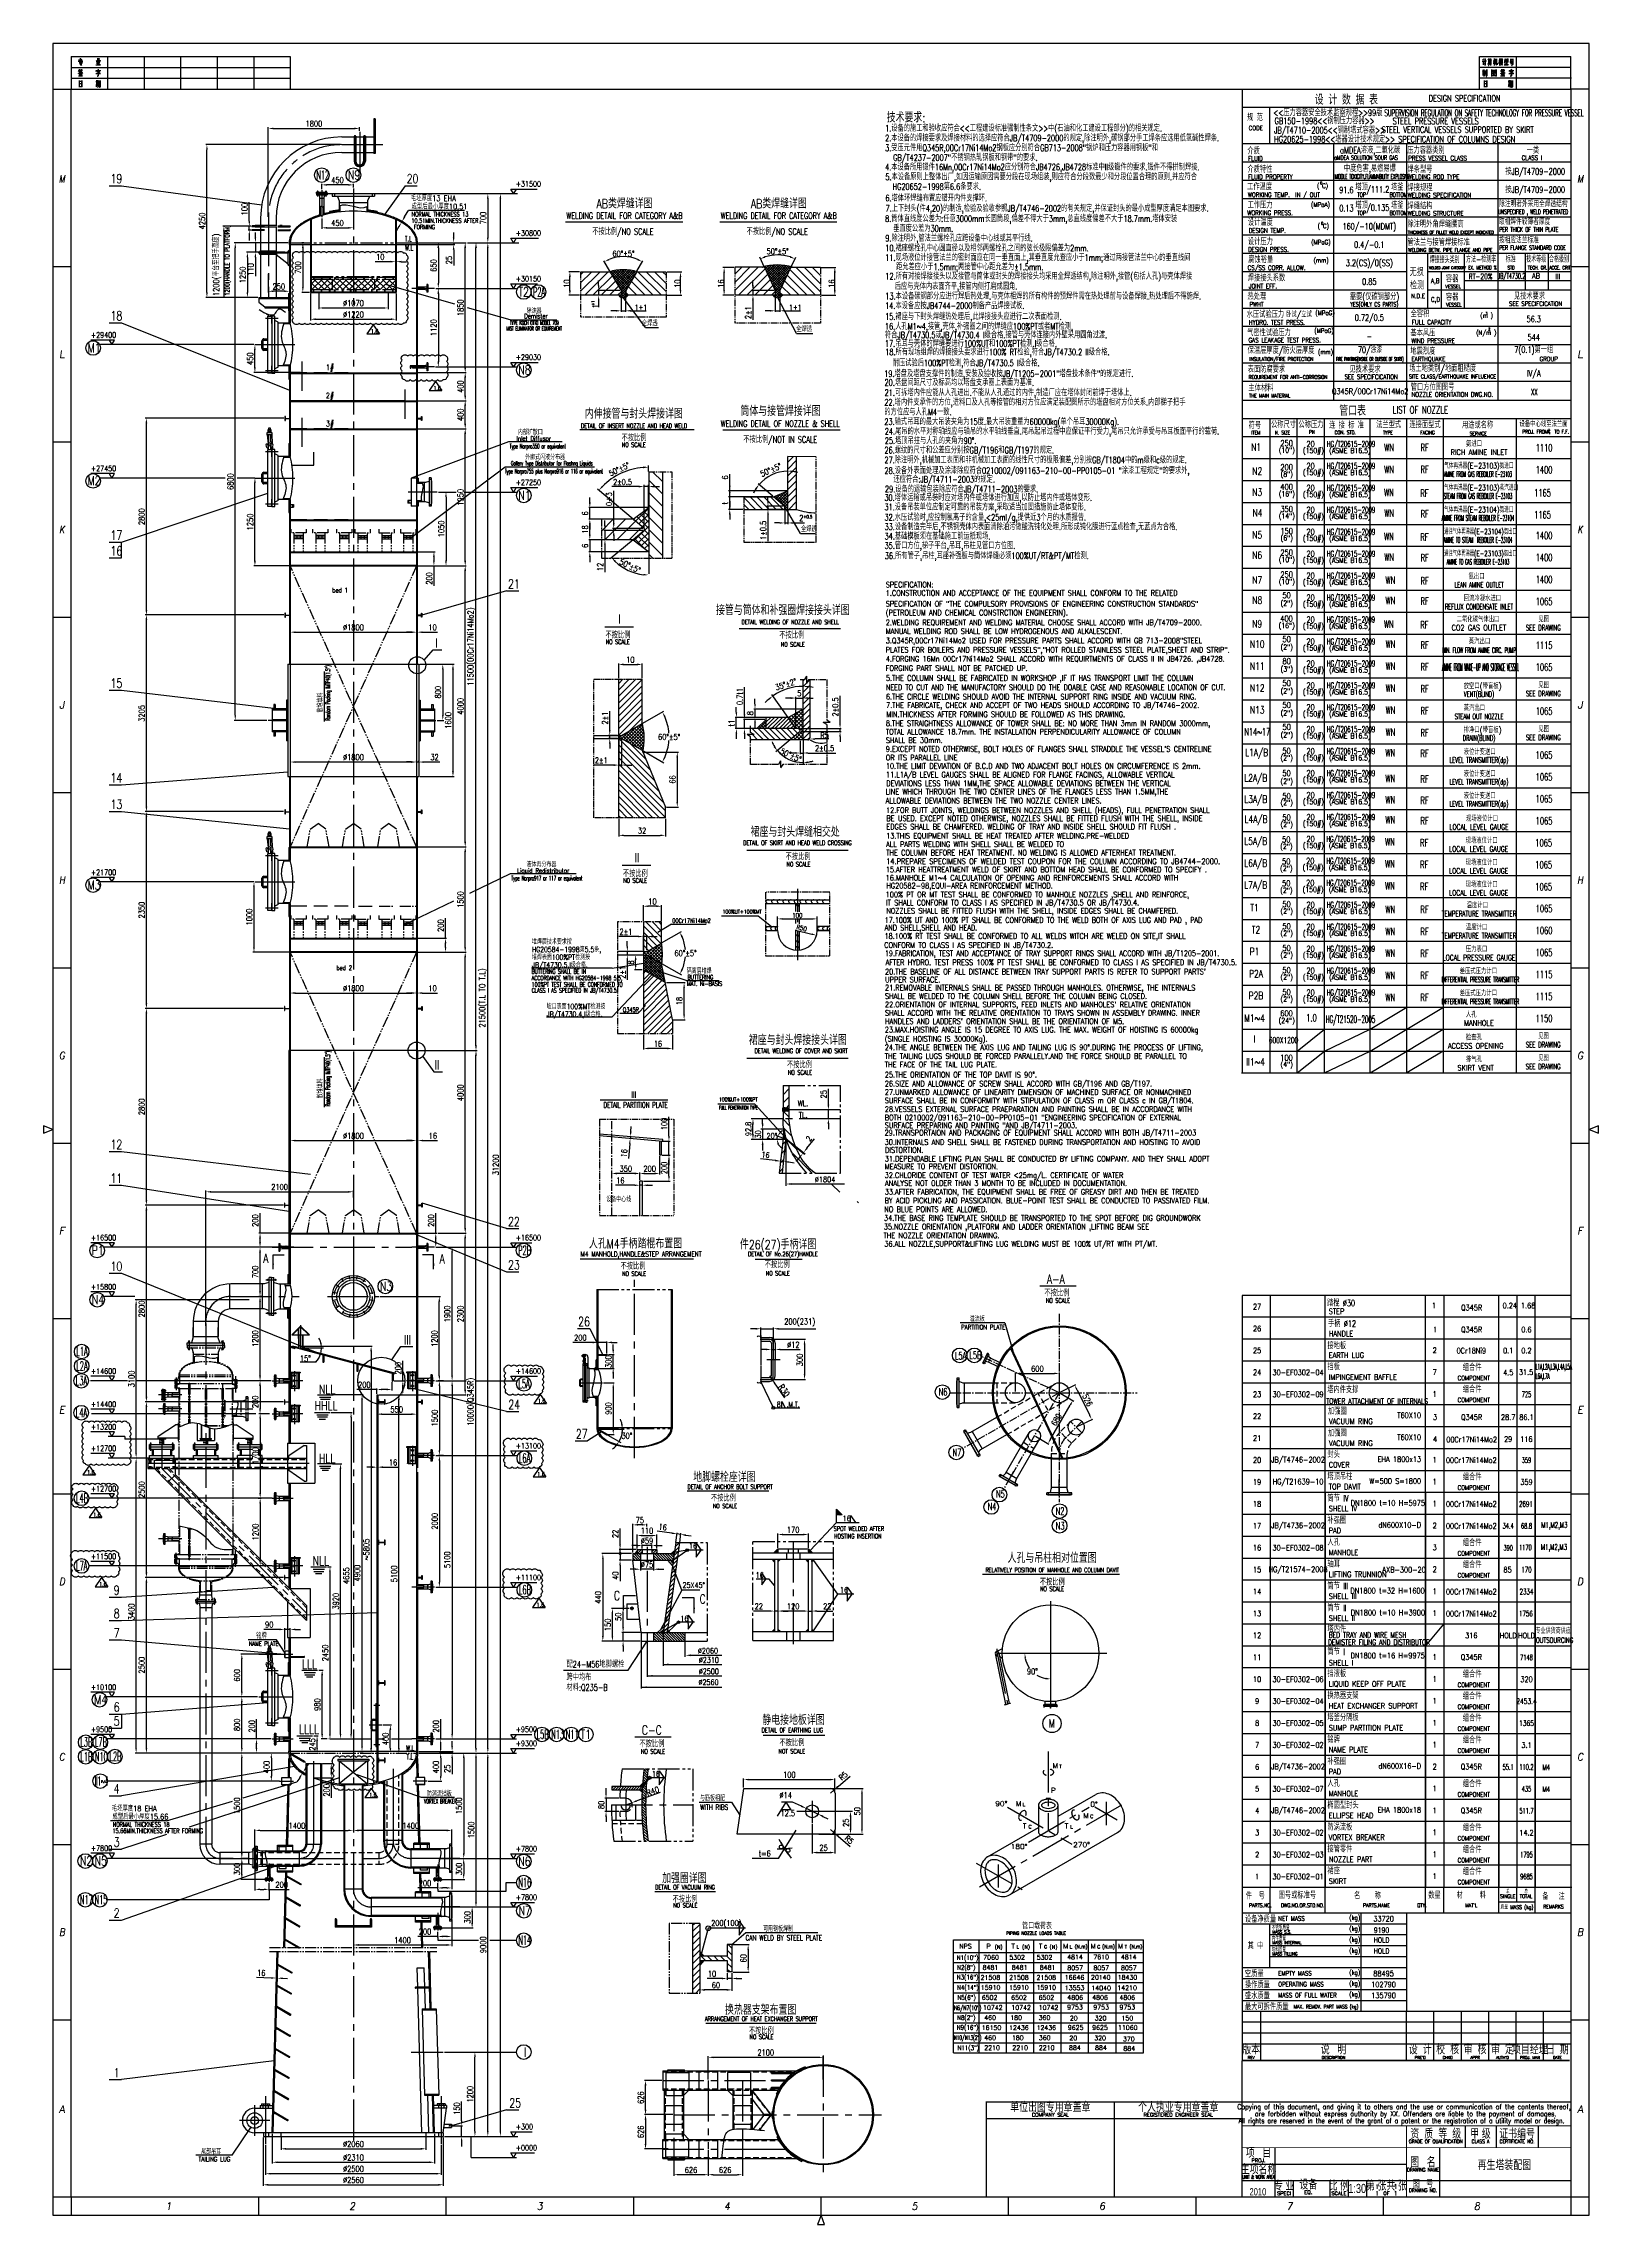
# Model space of a CAD drawing. Extents: x 45567 to 121349, y -17555 to 19241.
# Drawn here: x 45567 to 46418, y 9921 to 11115 of the extents above; entities that cross this region are included whole.
import ezdxf
from ezdxf.enums import TextEntityAlignment as Align

# ---------------------------------------------------------------- set-up
doc = ezdxf.new("R2010")
doc.units = 0
doc.header["$LTSCALE"] = 30
doc.header["$MEASUREMENT"] = 0
for name, pattern in [('CENTER', [2, 1.25, -0.25, 0.25, -0.25]), ('CENTER2', [1.125, 0.75, -0.125, 0.125, -0.125]), ('CENTERX2', [4, 2.5, -0.5, 0.5, -0.5]), ('DASHDOT-S', [14, 10, -2, 0, -2]), ('DASHED', [0.75, 0.5, -0.25]), ('LIDIVIDE', [0.65, 0.4, -0.05, 0.05, -0.05, 0.05, -0.05])]:
    doc.linetypes.add(name, pattern=pattern)
doc.layers.get('0').update_dxf_attribs({"linetype": 'CONTINUOUS'})
doc.layers.get('DEFPOINTS').update_dxf_attribs({"linetype": 'CONTINUOUS'})
for name, color, linetype in [('1', 2, 'CONTINUOUS'), ('1dim', 2, 'CONTINUOUS'), ('2', 1, 'CONTINUOUS'), ('2中心线', 3, 'CENTER2'), ('3', 3, 'CENTER2'), ('4', 3, 'CENTER2'), ('5', 6, 'LIDIVIDE'), ('6', 4, 'DASHED'), ('CENTERLINE', 1, 'CENTER'), ('DIM', 7, 'CONTINUOUS'), ('Draw', 1, 'CONTINUOUS'), ('L100', 1, 'CONTINUOUS'), ('L100_9', 2, 'CONTINUOUS'), ('SHHQ1', 2, 'CONTINUOUS')]:
    doc.layers.add(name, color=color, linetype=linetype)
doc.styles.add('HZ', font='simplex.shx', dxfattribs={"width": 0.75, "bigfont": 'SBTXT.shx'})
doc.styles.add('HZXD', font='txtxd.shx', dxfattribs={"width": 0.7, "bigfont": 'sbtxt.shx'})
doc.styles.add('ROMANS', font='ROMANS')
doc.styles.add('SHZ', font='sciditxt', dxfattribs={"width": 0.75, "bigfont": 'scidi-hz'})
doc.styles.add('SIMPLEX', font='simplex.shx', dxfattribs={"width": 0.75, "bigfont": 'SBTXT.shx'})
doc.styles.get("Standard").update_dxf_attribs({"font": 'simplex', "width": 0.75, "bigfont": 'SBTXT'})
doc.styles.add('TXT2', font='romans')
doc.dimstyles.new('1 10', dxfattribs={"dimtxt": 3, "dimasz": 3, "dimexe": 1, "dimexo": 0.05, "dimgap": 1, "dimtad": 1, "dimdec": 0, "dimlfac": 10, "dimzin": 0, "dimdsep": 46, "dimtxsty": 'HZ', "dimcen": 0.09, "dimadec": 0, "dimazin": 0, "dimtfac": 0.06, "dimtdec": 0, "dimtmove": 0, "dimatfit": 0, "dimfxl": 0, "dimtolj": 1, "dimtzin": 0, "dimarcsym": 0})
doc.dimstyles.new('1 30', dxfattribs={"dimscale": 0, "dimtxt": 3, "dimasz": 3, "dimexe": 1, "dimexo": 0.1, "dimgap": 1, "dimtad": 1, "dimdec": 3, "dimlfac": 30, "dimzin": 0, "dimdsep": 46, "dimtxsty": 'HZ', "dimcen": 2.5, "dimadec": 3, "dimazin": 0, "dimtfac": 1, "dimtdec": 3, "dimtmove": 0, "dimatfit": 1, "dimfxl": 0, "dimtolj": 1, "dimtzin": 0, "dimarcsym": 0})
doc.dimstyles.new('ISO-25', dxfattribs={"dimtxt": 2.5, "dimasz": 2.5, "dimexe": 1.25, "dimexo": 0.625, "dimtad": 1, "dimtxsty": 'Standard', "dimcen": 2.5, "dimadec": 0, "dimazin": 0, "dimtfac": 1, "dimtmove": 0, "dimatfit": 3, "dimfxl": 0, "dimarcsym": 0})
doc.dimstyles.get("Standard").update_dxf_attribs({"dimtxt": 3.2, "dimasz": 2.8, "dimexe": 1, "dimexo": 0, "dimgap": 0.4, "dimtad": 1, "dimdec": 0, "dimzin": 0, "dimdsep": 46, "dimtxsty": 'HZ', "dimcen": 0.75, "dimclrd": 256, "dimclre": 256, "dimclrt": 256, "dimadec": 0, "dimazin": 0, "dimtfac": 1, "dimtdec": 0, "dimtmove": 0, "dimatfit": 3, "dimfxl": 0, "dimtolj": 1, "dimtzin": 0, "dimlwd": -1, "dimlwe": -1, "dimarcsym": 0})
doc.dimstyles.new('STANDARD$0', dxfattribs={"dimtxt": 3.2, "dimasz": 2.8, "dimexe": 0.6, "dimexo": 0.6, "dimgap": 1, "dimtad": 1, "dimdec": 0, "dimzin": 0, "dimdsep": 46, "dimtxsty": 'HZ', "dimcen": 0.09, "dimadec": 0, "dimazin": 0, "dimtfac": 1, "dimtdec": 0, "dimtmove": 0, "dimatfit": 3, "dimfxl": 0, "dimtolj": 1, "dimtzin": 0, "dimarcsym": 0})
doc.dimstyles.new('STANDARD$2', dxfattribs={"dimtxt": 3.2, "dimasz": 2.8, "dimexe": 1, "dimexo": 0, "dimgap": 0.4, "dimtad": 1, "dimtih": 1, "dimtoh": 1, "dimdec": 0, "dimzin": 0, "dimdsep": 46, "dimtxsty": 'HZ', "dimcen": 0.75, "dimclrd": 256, "dimclre": 256, "dimclrt": 256, "dimadec": 0, "dimazin": 0, "dimtfac": 1, "dimtdec": 0, "dimtmove": 0, "dimatfit": 3, "dimfxl": 0, "dimtolj": 1, "dimtzin": 0, "dimlwd": -1, "dimlwe": -1, "dimarcsym": 0})
doc.dimstyles.new('STANDARD$7', dxfattribs={"dimscale": 0, "dimtxt": 3.2, "dimasz": 3, "dimexe": 1.25, "dimexo": 0.625, "dimgap": 1, "dimtad": 1, "dimdec": 4, "dimlfac": 50, "dimdsep": 46, "dimlunit": 6, "dimtxsty": 'HZ', "dimcen": 2.5, "dimadec": 0, "dimazin": 0, "dimtfac": 1, "dimtdec": 4, "dimtmove": 0, "dimatfit": 3, "dimfxl": 0, "dimtolj": 1, "dimtzin": 0, "dimarcsym": 0})
pattern_1 = [(315, (44666.9853218, 10288.9700702), (-0.002209708691, -0.002209708691), []), (225, (44666.9853218, 10288.9700702), (-0.002209708691, 0.002209708691), [])]
pattern_2 = [(45, (44666.9853218, 10475.1910702), (-0.002209708691, 0.002209708691), []), (135, (44666.9853218, 10475.1910702), (-0.002209708691, -0.002209708691), [])]
pattern_3 = [(45, (38336.22038, 11319.97267), (-0.0707106781, 0.0707106781), []), (135, (38336.22038, 11319.97267), (-0.0707106781, -0.0707106781), [])]
pattern_4 = [(45, (38346.3964, 11320.53867), (-0.0707106781, 0.0707106781), []), (135, (38346.3964, 11320.53867), (-0.0707106781, -0.0707106781), [])]
pattern_5 = [(135, (38336.2204, 11319.9727), (-0.70710678, -0.70710678), [])]

# ---------------------------------------------------------------- blocks, each defined once
blk = doc.blocks.new('*D2042')
at = {"layer": '1'}
for p, q in [((45875.8, 10356.7), (45884.7, 10356.7)), ((45875.8, 10353.5), (45882.8, 10349.5))]:
    blk.add_line(p, q, dxfattribs=at)
for start, end in [(330, 360), (12.0083, 24.0165), (305.9835, 317.9917)]:
    blk.add_arc((45870.4, 10356.7), 13.4, start, end, dxfattribs=at)
for points in [[(45883.9, 10359.5), (45883, 10359.4), (45883.7, 10356.7)], [(45879.9, 10348), (45880.7, 10347.5), (45882, 10350)]]:
    blk.add_solid(points, dxfattribs=at)
at = {"layer": 'DEFPOINTS', "color": 0}
for p in [(45870.4, 10356.7), (45870.4, 10356.7), (45875.8, 10356.7), (45875.8, 10353.5), (45882.9, 10352.1)]:
    blk.add_point(p, dxfattribs=at)
at = {"layer": '1', "insert": (45886.2, 10353.1), "char_height": 3.2, "attachment_point": 5, "style": 'HZ'}
blk.add_mtext('\\A1;30°', dxfattribs=at)
blk = doc.blocks.new('*D2043')
at = {"layer": '1', "color": 0, "lineweight": -2}
for p, q in [((45873.4, 10382.1), (45879.3, 10382.1)), ((45878.7, 10379.3), (45878.7, 10356.6)), ((45876, 10353.8), (45879.3, 10353.8))]:
    blk.add_line(p, q, dxfattribs=at)
at = {"layer": '1', "color": 0}
for points in [[(45878.3, 10379.3), (45879.2, 10379.3), (45878.7, 10382.1)], [(45878.3, 10356.6), (45879.2, 10356.6), (45878.7, 10353.8)]]:
    blk.add_solid(points, dxfattribs=at)
at = {"layer": 'DEFPOINTS', "color": 0}
for p in [(45872.8, 10382.1), (45875.4, 10353.8), (45878.7, 10353.8)]:
    blk.add_point(p, dxfattribs=at)
at = {"layer": '1', "color": 0, "insert": (45876.1, 10368), "char_height": 3.2, "attachment_point": 5, "rotation": 90, "style": 'HZ'}
blk.add_mtext('\\A1;900', dxfattribs=at)
blk = doc.blocks.new('*D2044')
at = {"layer": '1'}
for start, end in [(191.3979, 214.4194), (238.0995, 258.6021)]:
    blk.add_arc((46118.1, 10234), 14.1, start, end, dxfattribs=at)
for points in [[(46103.8, 10231.2), (46104.7, 10231.3), (46104, 10234)], [(46115.4, 10220.7), (46115.3, 10219.7), (46118.1, 10219.9)]]:
    blk.add_solid(points, dxfattribs=at)
at = {"layer": 'DEFPOINTS', "color": 0}
for p in [(46118.1, 10262.5), (46089.5, 10234), (46149, 10234), (46105.9, 10227), (46118.1, 10205.4)]:
    blk.add_point(p, dxfattribs=at)
at = {"layer": '1', "insert": (46108.1, 10224.1), "char_height": 3.2, "attachment_point": 5, "style": 'HZ'}
blk.add_mtext('\\A1;90°', dxfattribs=at)
blk = doc.blocks.new('*D2045')
at = {"layer": '1', "color": 0, "lineweight": -2}
for p, q in [((45996.5, 10534.4), (45996.5, 10543.1)), ((46002.5, 10531.6), (45995.9, 10531.6)), ((45996.5, 10526.6), (45996.5, 10531.6)), ((46002.5, 10526.6), (45995.9, 10526.6)), ((45996.5, 10523.8), (45996.5, 10521))]:
    blk.add_line(p, q, dxfattribs=at)
at = {"layer": '1', "color": 0}
for points in [[(45996, 10534.4), (45997, 10534.4), (45996.5, 10531.6)], [(45996, 10523.8), (45997, 10523.8), (45996.5, 10526.6)]]:
    blk.add_solid(points, dxfattribs=at)
at = {"layer": 'DEFPOINTS', "color": 0}
for p in [(45996.5, 10531.6), (46003.1, 10531.6), (46003.1, 10526.6)]:
    blk.add_point(p, dxfattribs=at)
at = {"layer": '1', "color": 0, "insert": (45993.9, 10540.1), "char_height": 3.2, "attachment_point": 5, "rotation": 90, "style": 'HZ'}
blk.add_mtext('\\A1;25', dxfattribs=at)
blk = doc.blocks.new('*D2046')
at = {"layer": '1', "color": 0, "lineweight": -2}
for p, q in [((45997.6, 10137.5), (45999.5, 10135.9)), ((46001.8, 10133.9), (46008.4, 10128.2))]:
    blk.add_line(p, q, dxfattribs=at)
at = {"layer": '1', "color": 0}
blk.add_solid([(46002.1, 10134.3), (46001.4, 10133.5), (45999.5, 10135.9)], dxfattribs=at)
at = {"layer": 'DEFPOINTS', "color": 0}
for p in [(45997.6, 10137.5), (45999.5, 10135.9)]:
    blk.add_point(p, dxfattribs=at)
at = {"layer": '1', "color": 0, "insert": (46007.9, 10131.9), "char_height": 3, "attachment_point": 5, "rotation": 319.0901, "style": 'HZ'}
blk.add_mtext('\\A1;R5', dxfattribs=at)
blk = doc.blocks.new('*D2047')
at = {"layer": '1', "color": 0, "lineweight": -2}
for p, q in [((46001.8, 10161.1), (46008.4, 10166.8)), ((45997.6, 10157.5), (45999.5, 10159.1))]:
    blk.add_line(p, q, dxfattribs=at)
at = {"layer": '1', "color": 0}
blk.add_solid([(46001.4, 10161.5), (46002.1, 10160.7), (45999.5, 10159.1)], dxfattribs=at)
at = {"layer": 'DEFPOINTS', "color": 0}
for p in [(45997.6, 10157.5), (45999.5, 10159.1)]:
    blk.add_point(p, dxfattribs=at)
at = {"layer": '1', "color": 0, "insert": (46004.6, 10166.8), "char_height": 3, "attachment_point": 5, "rotation": 40.9099, "style": 'HZ'}
blk.add_mtext('\\A1;R5', dxfattribs=at)
blk = doc.blocks.new('*D2048')
at = {"layer": '1', "color": 0, "lineweight": -2}
for p, q in [((45994.7, 10160), (46015.5, 10160)), ((46014.9, 10137.8), (46014.9, 10157.2)), ((45991.3, 10135), (46015.5, 10135))]:
    blk.add_line(p, q, dxfattribs=at)
at = {"layer": '1', "color": 0}
for points in [[(46014.4, 10157.2), (46015.3, 10157.2), (46014.9, 10160)], [(46014.4, 10137.8), (46015.3, 10137.8), (46014.9, 10135)]]:
    blk.add_solid(points, dxfattribs=at)
at = {"layer": 'DEFPOINTS', "color": 0}
for p in [(45994.1, 10160), (46014.9, 10160), (45990.7, 10135)]:
    blk.add_point(p, dxfattribs=at)
at = {"layer": '1', "color": 0, "insert": (46012.3, 10147.5), "char_height": 3.2, "attachment_point": 5, "rotation": 90, "style": 'HZ'}
blk.add_mtext('\\A1;50', dxfattribs=at)
blk = doc.blocks.new('*D2049')
at = {"layer": '1', "color": 0, "lineweight": -2}
for p, q in [((45995.6, 10147.5), (46009.6, 10147.5)), ((46008.6, 10144.5), (46008.6, 10138)), ((45995.6, 10135), (46009.6, 10135))]:
    blk.add_line(p, q, dxfattribs=at)
at = {"layer": '1', "color": 0}
for points in [[(46008.1, 10144.5), (46009.1, 10144.5), (46008.6, 10147.5)], [(46008.1, 10138), (46009.1, 10138), (46008.6, 10135)]]:
    blk.add_solid(points, dxfattribs=at)
at = {"layer": 'DEFPOINTS', "color": 0}
for p in [(45995.5, 10147.5), (45995.5, 10135), (46008.6, 10135)]:
    blk.add_point(p, dxfattribs=at)
at = {"layer": '1', "color": 0, "insert": (46006.1, 10141.2), "char_height": 3, "attachment_point": 5, "rotation": 90, "style": 'HZ'}
blk.add_mtext('\\A1;25', dxfattribs=at)
blk = doc.blocks.new('*D2050')
at = {"layer": '1', "color": 0, "lineweight": -2}
for p, q in [((45987.6, 10140.7), (45987.6, 10124.3)), ((46000.1, 10136.9), (46000.1, 10124.3)), ((45990.4, 10124.9), (45997.3, 10124.9))]:
    blk.add_line(p, q, dxfattribs=at)
at = {"layer": '1', "color": 0}
for points in [[(45990.4, 10125.4), (45990.4, 10124.4), (45987.6, 10124.9)], [(45997.3, 10125.4), (45997.3, 10124.4), (46000.1, 10124.9)]]:
    blk.add_solid(points, dxfattribs=at)
at = {"layer": 'DEFPOINTS', "color": 0}
for p in [(45987.6, 10141.3), (46000.1, 10137.5), (46000.1, 10124.9)]:
    blk.add_point(p, dxfattribs=at)
at = {"layer": '1', "color": 0, "insert": (45993.9, 10127.5), "char_height": 3.2, "attachment_point": 5, "style": 'HZ'}
blk.add_mtext('\\A1;25', dxfattribs=at)
blk = doc.blocks.new('*D2051')
at = {"layer": '1', "color": 0, "lineweight": -2}
for p, q in [((45950.1, 10160.6), (45950.1, 10165.5)), ((45952.9, 10164.9), (45997.3, 10164.9)), ((46000.1, 10158.1), (46000.1, 10165.5))]:
    blk.add_line(p, q, dxfattribs=at)
at = {"layer": '1', "color": 0}
for points in [[(45952.9, 10165.3), (45952.9, 10164.4), (45950.1, 10164.9)], [(45997.3, 10165.3), (45997.3, 10164.4), (46000.1, 10164.9)]]:
    blk.add_solid(points, dxfattribs=at)
at = {"layer": 'DEFPOINTS', "color": 0}
for p in [(46000.1, 10164.9), (45950.1, 10160), (46000.1, 10157.5)]:
    blk.add_point(p, dxfattribs=at)
at = {"layer": '1', "color": 0, "insert": (45975.1, 10167.5), "char_height": 3.2, "attachment_point": 5, "style": 'HZ'}
blk.add_mtext('\\A1;100', dxfattribs=at)
blk = doc.blocks.new('*D2052')
at = {"layer": '1', "color": 0, "lineweight": -2}
for p, q in [((45867.5, 10404.2), (45856.6, 10404.2)), ((45870.3, 10398.9), (45870.3, 10404.8)), ((45875.3, 10404.2), (45870.3, 10404.2)), ((45875.3, 10398.1), (45875.3, 10404.8)), ((45878.1, 10404.2), (45880.9, 10404.2))]:
    blk.add_line(p, q, dxfattribs=at)
at = {"layer": '1', "color": 0}
for points in [[(45867.5, 10404.7), (45867.5, 10403.7), (45870.3, 10404.2)], [(45878.1, 10404.7), (45878.1, 10403.7), (45875.3, 10404.2)]]:
    blk.add_solid(points, dxfattribs=at)
at = {"layer": 'DEFPOINTS', "color": 0}
for p in [(45870.3, 10404.2), (45870.3, 10398.3), (45875.3, 10397.5)]:
    blk.add_point(p, dxfattribs=at)
at = {"layer": '1', "color": 0, "insert": (45860.7, 10406.8), "char_height": 3.2, "attachment_point": 5, "style": 'HZ'}
blk.add_mtext('\\A1;200', dxfattribs=at)
blk = doc.blocks.new('*D2053')
at = {"layer": '1', "color": 0, "lineweight": -2}
for p, q in [((45878.7, 10400.3), (45878.7, 10403.1)), ((45870.9, 10390), (45879.3, 10390)), ((45876.1, 10397.5), (45879.3, 10397.5)), ((45878.7, 10390), (45878.7, 10397.5)), ((45878.7, 10387.2), (45878.7, 10384.4))]:
    blk.add_line(p, q, dxfattribs=at)
at = {"layer": '1', "color": 0}
for points in [[(45878.2, 10400.3), (45879.2, 10400.3), (45878.7, 10397.5)], [(45878.2, 10387.2), (45879.2, 10387.2), (45878.7, 10390)]]:
    blk.add_solid(points, dxfattribs=at)
at = {"layer": 'DEFPOINTS', "color": 0}
for p in [(45870.3, 10390), (45875.5, 10397.5), (45878.7, 10397.5)]:
    blk.add_point(p, dxfattribs=at)
at = {"layer": '1', "color": 0, "insert": (45876.1, 10393.7), "char_height": 3.2, "attachment_point": 5, "rotation": 90, "style": 'HZ'}
blk.add_mtext('\\A1;300', dxfattribs=at)
blk = doc.blocks.new('*D2054')
at = {"layer": '1', "color": 0, "lineweight": -2}
for p, q in [((45887.3, 10258.6), (45877.7, 10258.6)), ((45878.3, 10243.4), (45878.3, 10255.8)), ((45881.9, 10240.6), (45877.7, 10240.6))]:
    blk.add_line(p, q, dxfattribs=at)
at = {"layer": '1', "color": 0}
for points in [[(45877.8, 10255.8), (45878.7, 10255.8), (45878.3, 10258.6)], [(45877.8, 10243.4), (45878.7, 10243.4), (45878.3, 10240.6)]]:
    blk.add_solid(points, dxfattribs=at)
at = {"layer": 'DEFPOINTS', "color": 0}
for p in [(45878.3, 10258.6), (45887.9, 10258.6), (45882.5, 10240.6)]:
    blk.add_point(p, dxfattribs=at)
at = {"layer": '1', "color": 0, "insert": (45875.7, 10249.6), "char_height": 3.2, "attachment_point": 5, "rotation": 90, "style": 'HZ'}
blk.add_mtext('\\A1;150', dxfattribs=at)
blk = doc.blocks.new('*D2055')
at = {"layer": '1'}
for p, q in [((45885.6, 10151), (45888.9, 10152.2)), ((45904.4, 10157.8), (45891.6, 10153.2))]:
    blk.add_line(p, q, dxfattribs=at)
blk.add_solid([(45891.4, 10153.6), (45891.7, 10152.7), (45888.9, 10152.2)], dxfattribs=at)
at = {"layer": 'DEFPOINTS', "color": 0}
for p in [(45885.6, 10151), (45888.9, 10152.2)]:
    blk.add_point(p, dxfattribs=at)
at = {"layer": '1', "insert": (45900.4, 10158.5), "char_height": 3.2, "attachment_point": 5, "rotation": 19.9383, "style": 'HZ'}
blk.add_mtext('\\A1;R40', dxfattribs=at)
blk = doc.blocks.new('*D2056')
at = {"layer": '1', "color": 0, "lineweight": -2}
for p, q in [((45881.8, 10154.6), (45874.2, 10154.6)), ((45874.8, 10157.4), (45874.8, 10160.2)), ((45874.8, 10154.6), (45874.8, 10147.4)), ((45881.8, 10147.4), (45874.2, 10147.4)), ((45874.8, 10144.6), (45874.8, 10141.8))]:
    blk.add_line(p, q, dxfattribs=at)
at = {"layer": '1', "color": 0}
for points in [[(45874.3, 10157.4), (45875.2, 10157.4), (45874.8, 10154.6)], [(45874.3, 10144.6), (45875.2, 10144.6), (45874.8, 10147.4)]]:
    blk.add_solid(points, dxfattribs=at)
at = {"layer": 'DEFPOINTS', "color": 0}
for p in [(45882.4, 10154.6), (45874.8, 10147.4), (45882.4, 10147.4)]:
    blk.add_point(p, dxfattribs=at)
at = {"layer": '1', "color": 0, "insert": (45872.2, 10151), "char_height": 3.2, "attachment_point": 5, "rotation": 90, "style": 'HZ'}
blk.add_mtext('\\A1;80', dxfattribs=at)
blk = doc.blocks.new('*D2057')
at = {"layer": '1', "color": 0, "lineweight": -2}
for p, q in [((45888.8, 10288.6), (45872.4, 10288.6)), ((45873, 10285.8), (45873, 10243.4)), ((45893.4, 10240.6), (45872.4, 10240.6))]:
    blk.add_line(p, q, dxfattribs=at)
at = {"layer": '1', "color": 0}
for points in [[(45872.6, 10285.8), (45873.5, 10285.8), (45873, 10288.6)], [(45872.6, 10243.4), (45873.5, 10243.4), (45873, 10240.6)]]:
    blk.add_solid(points, dxfattribs=at)
at = {"layer": 'DEFPOINTS', "color": 0}
for p in [(45889.4, 10288.6), (45873, 10240.6), (45894, 10240.6)]:
    blk.add_point(p, dxfattribs=at)
at = {"layer": '1', "color": 0, "insert": (45870.4, 10264.6), "char_height": 3.2, "attachment_point": 5, "rotation": 90, "style": 'HZ'}
blk.add_mtext('\\A1;440', dxfattribs=at)
blk = doc.blocks.new('*D2058')
at = {"layer": '1', "color": 0, "lineweight": -2}
for p, q in [((45884.1, 10248.2), (45884.1, 10256.9)), ((45893.4, 10245.4), (45883.5, 10245.4)), ((45884.1, 10240.6), (45884.1, 10245.4)), ((45893.4, 10240.6), (45883.5, 10240.6)), ((45884.1, 10237.8), (45884.1, 10235))]:
    blk.add_line(p, q, dxfattribs=at)
at = {"layer": '1', "color": 0}
for points in [[(45883.7, 10248.2), (45884.6, 10248.2), (45884.1, 10245.4)], [(45883.7, 10237.8), (45884.6, 10237.8), (45884.1, 10240.6)]]:
    blk.add_solid(points, dxfattribs=at)
at = {"layer": 'DEFPOINTS', "color": 0}
for p in [(45884.1, 10245.4), (45894, 10245.4), (45894, 10240.6)]:
    blk.add_point(p, dxfattribs=at)
at = {"layer": '1', "color": 0, "insert": (45881.5, 10254), "char_height": 3.2, "attachment_point": 5, "rotation": 90, "style": 'HZ'}
blk.add_mtext('\\A1;50', dxfattribs=at)
blk = doc.blocks.new('*D2059')
at = {"layer": '1', "color": 0, "lineweight": -2}
for p, q in [((45888.8, 10288.6), (45881.9, 10288.6)), ((45888.8, 10285), (45881.9, 10285)), ((45882.5, 10288.6), (45882.5, 10291.4)), ((45882.5, 10288.6), (45882.5, 10285)), ((45882.5, 10282.2), (45882.5, 10273.5))]:
    blk.add_line(p, q, dxfattribs=at)
at = {"layer": '1', "color": 0}
blk.add_solid([(45882, 10282.2), (45882.9, 10282.2), (45882.5, 10285)], dxfattribs=at)
at = {"layer": 'DEFPOINTS', "color": 0}
for p in [(45882.5, 10285), (45889.4, 10288.6), (45889.4, 10285)]:
    blk.add_point(p, dxfattribs=at)
at = {"layer": '1', "color": 0, "insert": (45879.9, 10276.5), "char_height": 3.2, "attachment_point": 5, "rotation": 90, "style": 'HZ'}
blk.add_mtext('\\A1;40', dxfattribs=at)
blk = doc.blocks.new('_None')
blk = doc.blocks.new('*D2060')
at = {"layer": '1', "color": 0, "lineweight": -2}
for p, q in [((45889.4, 10289.2), (45889.4, 10304.9)), ((45894.4, 10304.3), (45892.2, 10304.3)), ((45897.2, 10303.4), (45897.2, 10304.9))]:
    blk.add_line(p, q, dxfattribs=at)
at = {"layer": '1', "color": 0}
for points in [[(45892.2, 10304.8), (45892.2, 10303.9), (45889.4, 10304.3)], [(45894.4, 10304.8), (45894.4, 10303.9), (45897.2, 10304.3)]]:
    blk.add_solid(points, dxfattribs=at)
at = {"layer": 'DEFPOINTS', "color": 0}
for p in [(45889.4, 10304.3), (45897.2, 10302.8), (45889.4, 10288.6)]:
    blk.add_point(p, dxfattribs=at)
at = {"layer": '1', "color": 0, "insert": (45893.3, 10306.9), "char_height": 3.2, "attachment_point": 5, "style": 'HZ'}
blk.add_mtext('\\A1;75', dxfattribs=at)
blk = doc.blocks.new('*D2061')
at = {"layer": '1', "color": 0, "lineweight": -2}
for p, q in [((45891.8, 10291.4), (45891.8, 10299.1)), ((45894.6, 10298.5), (45899.8, 10298.5)), ((45902.6, 10291.4), (45902.6, 10299.1))]:
    blk.add_line(p, q, dxfattribs=at)
at = {"layer": '1', "color": 0}
for points in [[(45894.6, 10298.9), (45894.6, 10298), (45891.8, 10298.5)], [(45899.8, 10298.9), (45899.8, 10298), (45902.6, 10298.5)]]:
    blk.add_solid(points, dxfattribs=at)
at = {"layer": 'DEFPOINTS', "color": 0}
for p in [(45902.6, 10298.5), (45891.8, 10290.8), (45902.6, 10290.8)]:
    blk.add_point(p, dxfattribs=at)
at = {"layer": '1', "color": 0, "insert": (45897.2, 10301.1), "char_height": 3.2, "attachment_point": 5, "style": 'HZ'}
blk.add_mtext('\\A1;110', dxfattribs=at)
blk = doc.blocks.new('*D2062')
at = {"layer": '1', "color": 0, "lineweight": -2}
for p, q in [((45891.7, 10293), (45888.9, 10293)), ((45894.5, 10291.4), (45894.5, 10293.6)), ((45899.9, 10293), (45894.5, 10293)), ((45899.9, 10291.4), (45899.9, 10293.6)), ((45902.7, 10293), (45905.5, 10293))]:
    blk.add_line(p, q, dxfattribs=at)
at = {"layer": '1', "color": 0}
for points in [[(45891.7, 10293.5), (45891.7, 10292.5), (45894.5, 10293)], [(45902.7, 10293.5), (45902.7, 10292.5), (45899.9, 10293)]]:
    blk.add_solid(points, dxfattribs=at)
at = {"layer": 'DEFPOINTS', "color": 0}
for p in [(45894.5, 10293), (45894.5, 10290.8), (45899.9, 10290.8)]:
    blk.add_point(p, dxfattribs=at)
at = {"layer": '1', "color": 0, "insert": (45897.2, 10295.6), "char_height": 3.2, "attachment_point": 5, "style": 'HZ'}
blk.add_mtext('\\A1;%%C59', dxfattribs=at)
blk = doc.blocks.new('_DotSmall')
at = {"color": 0, "linetype": 'ByBlock', "const_width": 0.5}
blk.add_lwpolyline([(-0.0625, 0, 1), (0.0625, 0, 1)], format="xyb", close=True, dxfattribs=at)
blk = doc.blocks.new('*D2063')
at = {"layer": '1', "color": 0, "lineweight": -2}
for p, q in [((45882.5, 10293.6), (45882.5, 10302.4)), ((45891.2, 10290.8), (45881.9, 10290.8)), ((45888.8, 10288.6), (45881.9, 10288.6)), ((45882.5, 10288.6), (45882.5, 10290.8)), ((45882.5, 10288.6), (45882.5, 10285.8))]:
    blk.add_line(p, q, dxfattribs=at)
at = {"layer": '1', "color": 0}
blk.add_solid([(45882, 10293.6), (45882.9, 10293.6), (45882.5, 10290.8)], dxfattribs=at)
at = {"layer": 'DEFPOINTS', "color": 0}
for p in [(45882.5, 10290.8), (45889.4, 10288.6), (45891.8, 10290.8)]:
    blk.add_point(p, dxfattribs=at)
at = {"layer": '1', "color": 0, "lineweight": -2, "xscale": 2.8, "yscale": 2.8, "zscale": 2.8, "rotation": 90}
blk.add_blockref('_DotSmall', (45882.5, 10288.6), dxfattribs=at)
at = {"layer": '1', "color": 0, "insert": (45879.9, 10299.4), "char_height": 3.2, "attachment_point": 5, "rotation": 90, "style": 'HZ'}
blk.add_mtext('\\A1;22', dxfattribs=at)
blk = doc.blocks.new('*D2064')
at = {"layer": '1', "color": 0, "lineweight": -2}
for p, q in [((45893.6, 10284.4), (45893.6, 10279.4)), ((45900.8, 10284.4), (45900.8, 10279.4)), ((45890.8, 10280), (45888, 10280)), ((45900.8, 10280), (45893.6, 10280)), ((45903.6, 10280), (45906.4, 10280))]:
    blk.add_line(p, q, dxfattribs=at)
at = {"layer": '1', "color": 0}
for points in [[(45890.8, 10280.5), (45890.8, 10279.6), (45893.6, 10280)], [(45903.6, 10280.5), (45903.6, 10279.6), (45900.8, 10280)]]:
    blk.add_solid(points, dxfattribs=at)
at = {"layer": 'DEFPOINTS', "color": 0}
for p in [(45893.6, 10285), (45900.8, 10285), (45893.6, 10280)]:
    blk.add_point(p, dxfattribs=at)
at = {"layer": '1', "color": 0, "insert": (45897.2, 10282.6), "char_height": 3.2, "attachment_point": 5, "style": 'HZ'}
blk.add_mtext('\\A1;%%C75', dxfattribs=at)
blk = doc.blocks.new('*D2065')
at = {"layer": '1', "color": 0, "lineweight": -2}
for p, q in [((45968.8, 10291.8), (45968.8, 10299.6)), ((45971.6, 10299), (45982.8, 10299)), ((45985.6, 10291.8), (45985.6, 10299.6))]:
    blk.add_line(p, q, dxfattribs=at)
at = {"layer": '1', "color": 0}
for points in [[(45971.6, 10299.5), (45971.6, 10298.6), (45968.8, 10299)], [(45982.8, 10299.5), (45982.8, 10298.6), (45985.6, 10299)]]:
    blk.add_solid(points, dxfattribs=at)
at = {"layer": 'DEFPOINTS', "color": 0}
for p in [(45985.6, 10299), (45968.8, 10291.2), (45985.6, 10291.2)]:
    blk.add_point(p, dxfattribs=at)
at = {"layer": '1', "color": 0, "insert": (45977.2, 10301.6), "char_height": 3.2, "attachment_point": 5, "style": 'HZ'}
blk.add_mtext('\\A1;170', dxfattribs=at)
blk = doc.blocks.new('*D2066')
at = {"layer": '1', "color": 0, "lineweight": -2}
blk.add_line((45982.7, 10257.1), (45971.7, 10257.1), dxfattribs=at)
at = {"layer": '1', "color": 0}
for points in [[(45971.7, 10257.6), (45971.7, 10256.7), (45968.9, 10257.1)], [(45982.7, 10257.6), (45982.7, 10256.7), (45985.5, 10257.1)]]:
    blk.add_solid(points, dxfattribs=at)
at = {"layer": 'DEFPOINTS', "color": 0}
for p in [(45968.9, 10257.1), (45968.9, 10257.1), (45985.5, 10257.1)]:
    blk.add_point(p, dxfattribs=at)
at = {"layer": '1', "color": 0, "insert": (45977.2, 10259.7), "char_height": 3.2, "attachment_point": 5, "style": 'HZ'}
blk.add_mtext('\\A1;120', dxfattribs=at)
blk = doc.blocks.new('*D2067')
at = {"layer": '1', "color": 0, "lineweight": -2}
for p, q in [((45964.2, 10257.1), (45955.5, 10257.1)), ((45968.9, 10257.1), (45967, 10257.1)), ((45971.7, 10257.1), (45974.5, 10257.1))]:
    blk.add_line(p, q, dxfattribs=at)
at = {"layer": '1', "color": 0}
for points in [[(45964.2, 10257.6), (45964.2, 10256.7), (45967, 10257.1)], [(45971.7, 10257.6), (45971.7, 10256.7), (45968.9, 10257.1)]]:
    blk.add_solid(points, dxfattribs=at)
at = {"layer": 'DEFPOINTS', "color": 0}
for p in [(45967, 10257.1), (45967, 10257.1), (45968.9, 10257.1)]:
    blk.add_point(p, dxfattribs=at)
at = {"layer": '1', "color": 0, "insert": (45958.4, 10259.7), "char_height": 3.2, "attachment_point": 5, "style": 'HZ'}
blk.add_mtext('\\A1;22', dxfattribs=at)
blk = doc.blocks.new('*D2068')
at = {"layer": '1', "color": 0, "lineweight": -2}
for p, q in [((45982.7, 10257.1), (45979.9, 10257.1)), ((45985.5, 10257.1), (45987.4, 10257.1)), ((45990.2, 10257.1), (45998.9, 10257.1))]:
    blk.add_line(p, q, dxfattribs=at)
at = {"layer": '1', "color": 0}
for points in [[(45982.7, 10257.6), (45982.7, 10256.7), (45985.5, 10257.1)], [(45990.2, 10257.6), (45990.2, 10256.7), (45987.4, 10257.1)]]:
    blk.add_solid(points, dxfattribs=at)
at = {"layer": 'DEFPOINTS', "color": 0}
for p in [(45985.5, 10257.1), (45987.4, 10257.1), (45987.4, 10257.1)]:
    blk.add_point(p, dxfattribs=at)
at = {"layer": '1', "color": 0, "insert": (45995.9, 10259.7), "char_height": 3.2, "attachment_point": 5, "style": 'HZ'}
blk.add_mtext('\\A1;22', dxfattribs=at)
blk = doc.blocks.new('*D2069')
at = {"layer": '1', "color": 0, "lineweight": -2}
for p, q in [((45910.8, 10299.8), (45902.8, 10300.9)), ((45912.9, 10294.7), (45913.7, 10300)), ((45915.7, 10299.1), (45913.6, 10299.4)), ((45915.1, 10294.4), (45915.8, 10299.7)), ((45918.5, 10298.7), (45921.3, 10298.3))]:
    blk.add_line(p, q, dxfattribs=at)
at = {"layer": '1', "color": 0}
for points in [[(45910.9, 10300.2), (45910.7, 10299.3), (45913.6, 10299.4)], [(45918.5, 10299.1), (45918.4, 10298.2), (45915.7, 10299.1)]]:
    blk.add_solid(points, dxfattribs=at)
at = {"layer": 'DEFPOINTS', "color": 0}
for p in [(45912.8, 10294.1), (45913.6, 10299.4), (45915, 10293.8)]:
    blk.add_point(p, dxfattribs=at)
at = {"layer": '1', "color": 0, "insert": (45905.8, 10303.1), "char_height": 3.2, "attachment_point": 5, "rotation": 351.9981, "style": 'HZ'}
blk.add_mtext('\\A1;16', dxfattribs=at)
blk = doc.blocks.new('SCIDI2006REV1')
for p, q in [((0, 27), (-180, 27)), ((-180, 27), (-180, 0)), ((-170, 27), (-170, 0)), ((-90, 0), (-90, 27)), ((-75, 0), (-75, 27)), ((-60, 0), (-60, 27)), ((-45, 0), (-45, 27)), ((-30, 0), (-30, 27)), ((-15, 0), (-15, 27)), ((0, 21), (-180, 21)), ((0, 15), (-180, 15)), ((0, 9), (-180, 9))]:
    blk.add_line(p, q)
at = {"color": 7, "style": 'SHZ', "width": 0.75}
for s, p in [('版本', (-175, 3.5)), ('说   明', (-130, 3.5)), ('设  计', (-82.5, 3.5)), ('校  核', (-67.5, 3.5)), ('审  核', (-52.5, 3.5)), ('审  定', (-37.5, 3.5)), ('项目经理', (-22.5, 3.5)), ('日  期', (-7.5, 3.5))]:
    blk.add_text(s, height=5, dxfattribs=at).set_placement(p, align=Align.CENTER)
at = {"color": 7, "linetype": 'Continuous', "style": 'TXT2'}
for s, p in [('REV', (-175, 1)), ('DESCRIPTION', (-130, 1)), ("PRE'D", (-82.5, 1)), ('CHKD', (-67.5, 1)), ('APPR', (-52.5, 1)), ("AUTH'D", (-37.5, 1)), ('DATE', (-7.5, 1))]:
    blk.add_text(s, height=1.5, dxfattribs=at).set_placement(p, align=Align.CENTER)
at = {"color": 7, "style": 'TXT2'}
blk.add_text('PROJ. MAN', height=1.5, dxfattribs=at).set_placement((-22.5, 1), align=Align.CENTER)
blk = doc.blocks.new('*D2070')
at = {"layer": '1', "color": 0, "lineweight": -2}
for p, q in [((45892.6, 10872.8), (45878, 10872.8)), ((45895.6, 10850), (45895.6, 10873.8)), ((45898.1, 10872.8), (45895.6, 10872.8)), ((45898.1, 10855.8), (45898.1, 10873.8)), ((45901.1, 10872.8), (45904.1, 10872.8))]:
    blk.add_line(p, q, dxfattribs=at)
at = {"layer": '1', "color": 0}
for points in [[(45892.6, 10873.3), (45892.6, 10872.3), (45895.6, 10872.8)], [(45901.1, 10873.3), (45901.1, 10872.3), (45898.1, 10872.8)]]:
    blk.add_solid(points, dxfattribs=at)
at = {"layer": 'DEFPOINTS', "color": 0}
for p in [(45895.6, 10872.8), (45898.1, 10855.7), (45895.6, 10849.9)]:
    blk.add_point(p, dxfattribs=at)
at = {"layer": '1', "color": 0, "insert": (45883.8, 10875.3), "char_height": 3, "attachment_point": 5, "style": 'HZ'}
blk.add_mtext('\\A1;2%%P0.5', dxfattribs=at)
blk = doc.blocks.new('*D2071')
at = {"layer": '1', "color": 0, "lineweight": -2}
for p, q in [((45879, 10852.7), (45879, 10870.4)), ((45895, 10849.9), (45878.4, 10849.9)), ((45894, 10848.7), (45878.4, 10848.7)), ((45879, 10848.7), (45879, 10849.9)), ((45879, 10845.9), (45879, 10843.1))]:
    blk.add_line(p, q, dxfattribs=at)
at = {"layer": '1', "color": 0}
for points in [[(45878.5, 10852.7), (45879.5, 10852.7), (45879, 10849.9)], [(45878.5, 10845.9), (45879.5, 10845.9), (45879, 10848.7)]]:
    blk.add_solid(points, dxfattribs=at)
at = {"layer": 'DEFPOINTS', "color": 0}
for p in [(45879, 10849.9), (45894.6, 10848.7), (45895.6, 10849.9)]:
    blk.add_point(p, dxfattribs=at)
at = {"layer": '1', "color": 0, "insert": (45876.4, 10865.9), "char_height": 3.2, "attachment_point": 5, "rotation": 90, "style": 'HZ'}
blk.add_mtext('\\A1;0+3', dxfattribs=at)
blk = doc.blocks.new('*D2072')
at = {"layer": '1'}
blk.add_line((45889.7, 10843.7), (45877.1, 10833.2), dxfattribs=at)
blk.add_arc((45898.1, 10850.8), 26.4, 226.0835, 263.9165, dxfattribs=at)
for points in [[(45879.5, 10831.4), (45880.2, 10832.1), (45877.9, 10833.8)], [(45895.3, 10825), (45895.3, 10824.1), (45898.1, 10824.4)]]:
    blk.add_solid(points, dxfattribs=at)
at = {"layer": 'DEFPOINTS', "color": 0}
for p in [(45898.1, 10862.2), (45889.7, 10843.7), (45895.6, 10848.7), (45890.6, 10825.5), (45898.1, 10817.6)]:
    blk.add_point(p, dxfattribs=at)
at = {"layer": '1', "insert": (45887.9, 10829.3), "char_height": 3.2, "attachment_point": 5, "rotation": 334.638, "style": 'HZ'}
blk.add_mtext('\\A1;50%%D%%P5%%D', dxfattribs=at)
blk = doc.blocks.new('*D2073')
at = {"layer": '1', "color": 0, "lineweight": -2}
for p, q in [((45885.1, 10843.7), (45865.3, 10843.7)), ((45865.9, 10846.5), (45865.9, 10849.3)), ((45865.9, 10843.7), (45865.9, 10837)), ((45897.5, 10837), (45865.3, 10837)), ((45865.9, 10834.2), (45865.9, 10831.4))]:
    blk.add_line(p, q, dxfattribs=at)
at = {"layer": '1', "color": 0}
for points in [[(45865.4, 10846.5), (45866.4, 10846.5), (45865.9, 10843.7)], [(45865.4, 10834.2), (45866.4, 10834.2), (45865.9, 10837)]]:
    blk.add_solid(points, dxfattribs=at)
at = {"layer": 'DEFPOINTS', "color": 0}
for p in [(45885.7, 10843.7), (45865.9, 10837), (45898.1, 10837)]:
    blk.add_point(p, dxfattribs=at)
at = {"layer": '1', "color": 0, "insert": (45863.3, 10840.3), "char_height": 3.2, "attachment_point": 5, "rotation": 90, "style": 'HZ'}
blk.add_mtext('\\A1;6', dxfattribs=at)
blk = doc.blocks.new('*D2074')
at = {"layer": '1', "color": 0, "lineweight": -2}
for p, q in [((45865.9, 10864.1), (45865.9, 10866.9)), ((45897.5, 10861.3), (45865.3, 10861.3)), ((45867.5, 10854.9), (45865.3, 10854.9)), ((45865.9, 10854.9), (45865.9, 10861.3)), ((45865.9, 10852.1), (45865.9, 10849.3))]:
    blk.add_line(p, q, dxfattribs=at)
at = {"layer": '1', "color": 0}
for points in [[(45865.4, 10864.1), (45866.4, 10864.1), (45865.9, 10861.3)], [(45865.4, 10852.1), (45866.4, 10852.1), (45865.9, 10854.9)]]:
    blk.add_solid(points, dxfattribs=at)
at = {"layer": 'DEFPOINTS', "color": 0}
for p in [(45865.9, 10861.3), (45868.1, 10854.9), (45898.1, 10861.3)]:
    blk.add_point(p, dxfattribs=at)
at = {"layer": '1', "color": 0, "insert": (45863.3, 10858.1), "char_height": 3.2, "attachment_point": 5, "rotation": 90, "style": 'HZ'}
blk.add_mtext('\\A1;6', dxfattribs=at)
blk = doc.blocks.new('*D2075')
at = {"layer": '1', "color": 0, "lineweight": -2}
for p, q in [((45873.6, 10854.9), (45865.3, 10854.9)), ((45873.6, 10843.7), (45865.3, 10843.7)), ((45865.9, 10846.5), (45865.9, 10852.1))]:
    blk.add_line(p, q, dxfattribs=at)
at = {"layer": '1', "color": 0}
for points in [[(45865.4, 10852.1), (45866.4, 10852.1), (45865.9, 10854.9)], [(45865.4, 10846.5), (45866.4, 10846.5), (45865.9, 10843.7)]]:
    blk.add_solid(points, dxfattribs=at)
at = {"layer": 'DEFPOINTS', "color": 0}
for p in [(45865.9, 10854.9), (45874.2, 10854.9), (45874.2, 10843.7)]:
    blk.add_point(p, dxfattribs=at)
at = {"layer": '1', "color": 0, "insert": (45863.3, 10849.3), "char_height": 3.2, "attachment_point": 5, "rotation": 90, "style": 'HZ'}
blk.add_mtext('\\A1;18', dxfattribs=at)
blk = doc.blocks.new('*D2076')
at = {"layer": '1', "color": 0, "lineweight": -2}
for p, q in [((45874.2, 10851.5), (45874.2, 10854.3)), ((45895, 10848.7), (45873.6, 10848.7)), ((45885.1, 10843.7), (45873.6, 10843.7)), ((45874.2, 10848.7), (45874.2, 10843.7)), ((45874.2, 10840.9), (45874.2, 10826))]:
    blk.add_line(p, q, dxfattribs=at)
at = {"layer": '1', "color": 0}
for points in [[(45873.7, 10851.5), (45874.6, 10851.5), (45874.2, 10848.7)], [(45873.7, 10840.9), (45874.6, 10840.9), (45874.2, 10843.7)]]:
    blk.add_solid(points, dxfattribs=at)
at = {"layer": 'DEFPOINTS', "color": 0}
for p in [(45874.2, 10843.7), (45885.7, 10843.7), (45895.6, 10848.7)]:
    blk.add_point(p, dxfattribs=at)
at = {"layer": '1', "color": 0, "insert": (45871.6, 10828.8), "char_height": 3.2, "attachment_point": 5, "rotation": 90, "style": 'HZ'}
blk.add_mtext('\\A1;12', dxfattribs=at)
blk = doc.blocks.new('*D2077')
at = {"layer": '1', "color": 0, "lineweight": -2}
for p, q in [((45898.1, 10881), (45898.1, 10884.4)), ((45889.6, 10855), (45870.1, 10871.3))]:
    blk.add_line(p, q, dxfattribs=at)
blk.add_arc((45898.1, 10847.8), 35.6, 94.8299, 135.1701, dxfattribs=at)
at = {"layer": '1', "color": 0}
for points in [[(45895.1, 10883.8), (45895.1, 10882.8), (45898.1, 10883.4)], [(45873.2, 10872.6), (45872.5, 10873.2), (45870.8, 10870.7)]]:
    blk.add_solid(points, dxfattribs=at)
at = {"layer": 'DEFPOINTS', "color": 0}
for p in [(45887.9, 10881.9), (45898.1, 10880.9), (45889.7, 10854.9), (45895.6, 10849.9), (45898.1, 10836.4)]:
    blk.add_point(p, dxfattribs=at)
at = {"layer": '1', "color": 0, "insert": (45882, 10882.3), "char_height": 3, "attachment_point": 5, "rotation": 25, "style": 'HZ'}
blk.add_mtext('\\A1;50%%D%%P5%%D', dxfattribs=at)
blk = doc.blocks.new('*D2154')
at = {"layer": '1', "color": 0, "lineweight": -2}
for p, q in [((45967.3, 10503.8), (45959.3, 10504.7)), ((45970.2, 10502.9), (45970.4, 10504.4)), ((45971.9, 10503.3), (45970.3, 10503.5)), ((45971.8, 10502.7), (45972, 10504.3)), ((45974.9, 10503), (45977.8, 10502.6))]:
    blk.add_line(p, q, dxfattribs=at)
at = {"layer": '1', "color": 0}
for points in [[(45967.4, 10504.3), (45967.3, 10503.3), (45970.3, 10503.5)], [(45974.9, 10503.4), (45974.8, 10502.5), (45971.9, 10503.3)]]:
    blk.add_solid(points, dxfattribs=at)
at = {"layer": 'DEFPOINTS', "color": 0}
for p in [(45970.2, 10502.8), (45970.3, 10503.5), (45971.8, 10502.6)]:
    blk.add_point(p, dxfattribs=at)
at = {"layer": '1', "color": 0, "insert": (45962.1, 10506.9), "char_height": 3, "attachment_point": 5, "rotation": 353.7502, "style": 'HZ'}
blk.add_mtext('\\A1;16', dxfattribs=at)
blk = doc.blocks.new('*D2078')
at = {"layer": '1', "color": 0, "lineweight": -2}
for p, q in [((45973.2, 10515.4), (45983.4, 10507.2)), ((45973.4, 10515.7), (45983.7, 10507.5)), ((45982.6, 10507.8), (45982.9, 10508.2)), ((45984.7, 10510.5), (45988.8, 10515.6)), ((45980.7, 10505.5), (45978.9, 10503.2))]:
    blk.add_line(p, q, dxfattribs=at)
at = {"layer": '1', "color": 0}
for points in [[(45980.4, 10505.8), (45981.1, 10505.2), (45982.6, 10507.8)], [(45984.4, 10510.8), (45985.1, 10510.2), (45982.9, 10508.2)]]:
    blk.add_solid(points, dxfattribs=at)
at = {"layer": 'DEFPOINTS', "color": 0}
for p in [(45973.1, 10515.5), (45973.3, 10515.8), (45982.6, 10507.8)]:
    blk.add_point(p, dxfattribs=at)
at = {"layer": '1', "color": 0, "insert": (45985.8, 10515.8), "char_height": 3, "attachment_point": 5, "rotation": 51.3043, "style": 'HZ'}
blk.add_mtext('\\A1;2', dxfattribs=at)
blk = doc.blocks.new('*D2155')
at = {"layer": '1', "color": 0, "lineweight": -2}
for p, q in [((45972, 10521), (45959.5, 10521)), ((45960.5, 10524), (45960.5, 10527)), ((45960.5, 10521), (45960.5, 10515.3)), ((45973.2, 10515.3), (45959.5, 10515.3)), ((45960.5, 10512.3), (45960.5, 10509.3))]:
    blk.add_line(p, q, dxfattribs=at)
at = {"layer": '1', "color": 0}
for points in [[(45960, 10524), (45961, 10524), (45960.5, 10521)], [(45960, 10512.3), (45961, 10512.3), (45960.5, 10515.3)]]:
    blk.add_solid(points, dxfattribs=at)
at = {"layer": 'DEFPOINTS', "color": 0}
for p in [(45972.1, 10521), (45960.5, 10515.3), (45973.3, 10515.3)]:
    blk.add_point(p, dxfattribs=at)
at = {"layer": '1', "color": 0, "insert": (45958, 10518.1), "char_height": 3, "attachment_point": 5, "rotation": 90, "style": 'HZ'}
blk.add_mtext('\\A1;30', dxfattribs=at)
blk = doc.blocks.new('*D2156')
at = {"layer": '1', "color": 0, "lineweight": -2}
for p, q in [((45971.6, 10526.6), (45954.2, 10526.6)), ((45955.2, 10518.3), (45955.2, 10523.6)), ((45967, 10515.3), (45954.2, 10515.3))]:
    blk.add_line(p, q, dxfattribs=at)
at = {"layer": '1', "color": 0}
for points in [[(45954.7, 10523.6), (45955.7, 10523.6), (45955.2, 10526.6)], [(45954.7, 10518.3), (45955.7, 10518.3), (45955.2, 10515.3)]]:
    blk.add_solid(points, dxfattribs=at)
at = {"layer": 'DEFPOINTS', "color": 0}
for p in [(45955.2, 10526.6), (45971.7, 10526.6), (45967.1, 10515.3)]:
    blk.add_point(p, dxfattribs=at)
at = {"layer": '1', "color": 0, "insert": (45952.7, 10521.1), "char_height": 3, "attachment_point": 5, "rotation": 90, "style": 'HZ'}
blk.add_mtext('\\A1;92.8', dxfattribs=at)
blk = doc.blocks.new('*D2157')
at = {"layer": '1', "color": 0, "lineweight": -2}
for p, q in [((45962.5, 10400.3), (45959.7, 10400.3)), ((45965.3, 10400.3), (45967.4, 10400.3)), ((45965.3, 10400.2), (45965.3, 10399.7)), ((45967.4, 10400.2), (45967.4, 10399.7)), ((45970.2, 10400.3), (45981.1, 10400.3))]:
    blk.add_line(p, q, dxfattribs=at)
at = {"layer": '1', "color": 0}
for points in [[(45962.5, 10400.8), (45962.5, 10399.9), (45965.3, 10400.3)], [(45970.2, 10400.8), (45970.2, 10399.9), (45967.4, 10400.3)]]:
    blk.add_solid(points, dxfattribs=at)
at = {"layer": 'DEFPOINTS', "color": 0}
for p in [(45965.3, 10400.8), (45967.4, 10400.8), (45967.4, 10400.3)]:
    blk.add_point(p, dxfattribs=at)
at = {"layer": '1', "color": 0, "insert": (45977.3, 10402.9), "char_height": 3.2, "attachment_point": 5, "style": 'HZ'}
blk.add_mtext('\\A1;%%C12', dxfattribs=at)
blk = doc.blocks.new('*D2158')
at = {"layer": '1', "color": 0, "lineweight": -2}
for p, q in [((45959.5, 10406.5), (45959.5, 10412.3)), ((45966.4, 10403), (45966.4, 10412.3)), ((45956.7, 10411.7), (45953.9, 10411.7)), ((45959.5, 10411.7), (45966.4, 10411.7)), ((45969.2, 10411.7), (45989.6, 10411.7))]:
    blk.add_line(p, q, dxfattribs=at)
at = {"layer": '1', "color": 0}
for points in [[(45956.7, 10412.1), (45956.7, 10411.2), (45959.5, 10411.7)], [(45969.2, 10412.1), (45969.2, 10411.2), (45966.4, 10411.7)]]:
    blk.add_solid(points, dxfattribs=at)
at = {"layer": 'DEFPOINTS', "color": 0}
for p in [(45959.5, 10405.9), (45966.4, 10411.7), (45966.4, 10402.4)]:
    blk.add_point(p, dxfattribs=at)
at = {"layer": '1', "color": 0, "insert": (45980.8, 10415.1), "char_height": 3.2, "attachment_point": 5, "style": 'HZ'}
blk.add_mtext('\\A1;200(231)', dxfattribs=at)
blk = doc.blocks.new('*D2159')
at = {"layer": '1', "color": 0, "lineweight": -2}
for p, q in [((45962.3, 10405.9), (45984, 10405.9)), ((45983.4, 10403.1), (45983.4, 10386.7)), ((45964.9, 10383.9), (45984, 10383.9))]:
    blk.add_line(p, q, dxfattribs=at)
at = {"layer": '1', "color": 0}
for points in [[(45983, 10403.1), (45983.9, 10403.1), (45983.4, 10405.9)], [(45983, 10386.7), (45983.9, 10386.7), (45983.4, 10383.9)]]:
    blk.add_solid(points, dxfattribs=at)
at = {"layer": 'DEFPOINTS', "color": 0}
for p in [(45961.7, 10405.9), (45964.3, 10383.9), (45983.4, 10383.9)]:
    blk.add_point(p, dxfattribs=at)
at = {"layer": '1', "color": 0, "insert": (45980.8, 10394.6), "char_height": 3.2, "attachment_point": 5, "rotation": 90, "style": 'HZ'}
blk.add_mtext('\\A1;300', dxfattribs=at)
blk = doc.blocks.new('*D2160')
at = {"layer": '1'}
for p, q in [((45964.3, 10386), (45965.5, 10384.3)), ((45972.7, 10373.8), (45967, 10382))]:
    blk.add_line(p, q, dxfattribs=at)
blk.add_solid([(45967.4, 10382.3), (45966.7, 10381.7), (45965.5, 10384.3)], dxfattribs=at)
at = {"layer": 'DEFPOINTS', "color": 0}
for p in [(45964.3, 10386), (45965.5, 10384.3)]:
    blk.add_point(p, dxfattribs=at)
at = {"layer": '1', "insert": (45972.3, 10377.9), "char_height": 3.2, "attachment_point": 5, "rotation": 304.5811, "style": 'HZ'}
blk.add_mtext('\\A1;R30', dxfattribs=at)
blk = doc.blocks.new('*D2079')
at = {"layer": '1', "color": 0, "lineweight": -2}
for p, q in [((45968.7, 10630.4), (45968.7, 10637.4)), ((45971.2, 10636.1), (45987.8, 10636.1)), ((45990.3, 10630.4), (45990.3, 10637.4))]:
    blk.add_line(p, q, dxfattribs=at)
at = {"layer": '1', "color": 0}
for points in [[(45971.2, 10636.5), (45971.2, 10635.7), (45968.7, 10636.1)], [(45987.8, 10636.5), (45987.8, 10635.7), (45990.3, 10636.1)]]:
    blk.add_solid(points, dxfattribs=at)
at = {"layer": 'DEFPOINTS', "color": 0}
for p in [(45968.7, 10629.7), (45990.3, 10636.1), (45990.3, 10629.7)]:
    blk.add_point(p, dxfattribs=at)
at = {"layer": '1', "color": 0, "insert": (45979.5, 10638), "char_height": 2.5, "attachment_point": 5}
blk.add_mtext('100', dxfattribs=at)
blk = doc.blocks.new('*D2080')
at = {"layer": '1', "color": 0, "lineweight": -2}
blk.add_line((45978.5, 10630), (45987.5, 10627.7), dxfattribs=at)
at = {"layer": '1', "color": 0}
blk.add_solid([(45987.6, 10628.1), (45987.4, 10627.3), (45990, 10627.1)], dxfattribs=at)
at = {"layer": 'DEFPOINTS', "color": 0}
for p in [(45979.5, 10629.7), (45990, 10627.1)]:
    blk.add_point(p, dxfattribs=at)
at = {"layer": '1', "color": 0, "insert": (45981.9, 10631.1), "char_height": 2.5, "attachment_point": 5, "rotation": 345.7465}
blk.add_mtext('R50', dxfattribs=at)
blk = doc.blocks.new('*D2081')
at = {"layer": '1', "color": 0, "lineweight": -2}
for p, q in [((45982, 10751), (45955.7, 10751)), ((45966, 10746.4), (45955.7, 10746.4)), ((45956.3, 10753.8), (45956.3, 10756.6)), ((45956.3, 10751), (45956.3, 10746.4)), ((45956.3, 10743.6), (45956.3, 10740.8))]:
    blk.add_line(p, q, dxfattribs=at)
at = {"layer": '1', "color": 0}
for points in [[(45955.9, 10753.8), (45956.8, 10753.8), (45956.3, 10751)], [(45955.9, 10743.6), (45956.8, 10743.6), (45956.3, 10746.4)]]:
    blk.add_solid(points, dxfattribs=at)
at = {"layer": 'DEFPOINTS', "color": 0}
for p in [(45956.3, 10746.4), (45966.6, 10746.4), (45982.6, 10751)]:
    blk.add_point(p, dxfattribs=at)
at = {"layer": '1', "color": 0, "insert": (45953.7, 10748.7), "char_height": 3.2, "attachment_point": 5, "rotation": 90, "style": 'HZ'}
blk.add_mtext('\\A1;8', dxfattribs=at)
blk = doc.blocks.new('*D2082')
at = {"layer": '1'}
blk.add_line((45974.4, 10746.4), (45965.6, 10759), dxfattribs=at)
for start, end in [(90, 125), (78.7789, 84.3895), (130.6105, 136.2211)]:
    blk.add_arc((45982.6, 10734.8), 28.6, start, end, dxfattribs=at)
for points in [[(45963.7, 10756.9), (45964.2, 10756.1), (45966.2, 10758.2)], [(45985.3, 10762.8), (45985.4, 10763.7), (45982.6, 10763.4)]]:
    blk.add_solid(points, dxfattribs=at)
at = {"layer": 'DEFPOINTS', "color": 0}
for p in [(45976.8, 10762.8), (45982.6, 10767.1), (45974.4, 10746.4), (45978.7, 10740.3), (45982.6, 10734.1)]:
    blk.add_point(p, dxfattribs=at)
at = {"layer": '1', "insert": (45973.2, 10764.5), "char_height": 3.2, "attachment_point": 5, "rotation": 17.5, "style": 'HZ'}
blk.add_mtext('\\A1;35%%d%%p2%%d', dxfattribs=at)
blk = doc.blocks.new('*D2083')
at = {"layer": '1'}
for p, q in [((45975.5, 10734.1), (45967.7, 10727.6)), ((45982.6, 10734.1), (45982.6, 10720.7))]:
    blk.add_line(p, q, dxfattribs=at)
for start, end in [(202.4927, 211.2464), (220, 270), (278.7536, 287.5073)]:
    blk.add_arc((45982.6, 10740), 18.3, start, end, dxfattribs=at)
for points in [[(45967.3, 10730.8), (45966.5, 10730.2), (45968.5, 10728.2)], [(45985.4, 10721.4), (45985.3, 10722.3), (45982.6, 10721.7)]]:
    blk.add_solid(points, dxfattribs=at)
at = {"layer": 'DEFPOINTS', "color": 0}
for p in [(45982.6, 10767.1), (45975.5, 10734.1), (45981, 10738.7), (45982.6, 10734.1), (45972.5, 10724.7)]:
    blk.add_point(p, dxfattribs=at)
at = {"layer": '1', "insert": (45975.9, 10725.7), "char_height": 3.2, "attachment_point": 5, "rotation": 335, "style": 'HZ'}
blk.add_mtext('\\A1;50%%d%%p5%%D', dxfattribs=at)
blk = doc.blocks.new('*D2084')
at = {"layer": '1', "color": 0, "lineweight": -2}
for p, q in [((45950.6, 10748), (45950.6, 10762.9)), ((45961.7, 10745.2), (45950, 10745.2)), ((45960.4, 10740.3), (45950, 10740.3)), ((45950.6, 10740.3), (45950.6, 10745.2)), ((45950.6, 10737.5), (45950.6, 10734.7))]:
    blk.add_line(p, q, dxfattribs=at)
at = {"layer": '1', "color": 0}
for points in [[(45950.1, 10748), (45951, 10748), (45950.6, 10745.2)], [(45950.1, 10737.5), (45951, 10737.5), (45950.6, 10740.3)]]:
    blk.add_solid(points, dxfattribs=at)
at = {"layer": 'DEFPOINTS', "color": 0}
for p in [(45950.6, 10740.3), (45961, 10740.3), (45962.3, 10745.2)]:
    blk.add_point(p, dxfattribs=at)
at = {"layer": '1', "color": 0, "insert": (45948, 10756.9), "char_height": 3.2, "attachment_point": 5, "rotation": 90, "style": 'HZ'}
blk.add_mtext('\\A1; 0.7t1', dxfattribs=at)
blk = doc.blocks.new('*D2085')
at = {"layer": '1', "color": 0, "lineweight": -2}
for p, q in [((46002.9, 10743.1), (46002.9, 10758.2)), ((45981.6, 10740.3), (46003.5, 10740.3)), ((45981.6, 10738.7), (46003.5, 10738.7)), ((46002.9, 10738.7), (46002.9, 10740.3)), ((46002.9, 10735.9), (46002.9, 10733.1))]:
    blk.add_line(p, q, dxfattribs=at)
at = {"layer": '1', "color": 0}
for points in [[(46002.4, 10743.1), (46003.3, 10743.1), (46002.9, 10740.3)], [(46002.4, 10735.9), (46003.3, 10735.9), (46002.9, 10738.7)]]:
    blk.add_solid(points, dxfattribs=at)
at = {"layer": 'DEFPOINTS', "color": 0}
for p in [(45981, 10740.3), (45981, 10738.7), (46002.9, 10738.7)]:
    blk.add_point(p, dxfattribs=at)
at = {"layer": '1', "color": 0, "insert": (46000.3, 10752.1), "char_height": 3.2, "attachment_point": 5, "rotation": 90, "style": 'HZ'}
blk.add_mtext('\\A1;2%%p0.5', dxfattribs=at)
blk = doc.blocks.new('*D2086')
at = {"layer": '1', "color": 0, "lineweight": -2}
for p, q in [((45978.2, 10726.9), (45975.4, 10726.9)), ((45981, 10733.5), (45981, 10726.3)), ((45981, 10726.9), (45982.6, 10726.9)), ((45982.6, 10733.5), (45982.6, 10726.3)), ((45985.4, 10726.9), (46000.5, 10726.9))]:
    blk.add_line(p, q, dxfattribs=at)
at = {"layer": '1', "color": 0}
for points in [[(45978.2, 10727.4), (45978.2, 10726.5), (45981, 10726.9)], [(45985.4, 10727.4), (45985.4, 10726.5), (45982.6, 10726.9)]]:
    blk.add_solid(points, dxfattribs=at)
at = {"layer": 'DEFPOINTS', "color": 0}
for p in [(45981, 10734.1), (45982.6, 10734.1), (45982.6, 10726.9)]:
    blk.add_point(p, dxfattribs=at)
at = {"layer": '1', "color": 0, "insert": (45994.4, 10729.5), "char_height": 3.2, "attachment_point": 5, "style": 'HZ'}
blk.add_mtext('\\A1;2%%P0.5', dxfattribs=at)
blk = doc.blocks.new('*D2087')
at = {"layer": '1', "color": 0, "lineweight": -2}
for p, q in [((45975.9, 10757), (45973.1, 10757)), ((45978.7, 10740.9), (45978.7, 10757.6)), ((45978.7, 10757), (45982.6, 10757)), ((45982.6, 10751.6), (45982.6, 10757.6)), ((45985.4, 10757), (45988.2, 10757))]:
    blk.add_line(p, q, dxfattribs=at)
at = {"layer": '1', "color": 0}
for points in [[(45975.9, 10757.5), (45975.9, 10756.5), (45978.7, 10757)], [(45985.4, 10757.5), (45985.4, 10756.5), (45982.6, 10757)]]:
    blk.add_solid(points, dxfattribs=at)
at = {"layer": 'DEFPOINTS', "color": 0}
for p in [(45982.6, 10757), (45982.6, 10751), (45978.7, 10740.3)]:
    blk.add_point(p, dxfattribs=at)
at = {"layer": '1', "color": 0, "insert": (45980.6, 10759.6), "char_height": 3.2, "attachment_point": 5, "style": 'HZ'}
blk.add_mtext('\\A1;5', dxfattribs=at)
blk = doc.blocks.new('*D2088')
at = {"layer": '1', "color": 0, "lineweight": -2}
for p, q in [((45961.7, 10746.4), (45945.5, 10746.4)), ((45946.1, 10749.2), (45946.1, 10752)), ((45946.1, 10740.3), (45946.1, 10746.4)), ((45956.8, 10740.3), (45945.5, 10740.3)), ((45946.1, 10737.5), (45946.1, 10734.7))]:
    blk.add_line(p, q, dxfattribs=at)
at = {"layer": '1', "color": 0}
for points in [[(45945.7, 10749.2), (45946.6, 10749.2), (45946.1, 10746.4)], [(45945.7, 10737.5), (45946.6, 10737.5), (45946.1, 10740.3)]]:
    blk.add_solid(points, dxfattribs=at)
at = {"layer": 'DEFPOINTS', "color": 0}
for p in [(45946.1, 10746.4), (45962.3, 10746.4), (45957.4, 10740.3)]:
    blk.add_point(p, dxfattribs=at)
at = {"layer": '1', "color": 0, "insert": (45943.5, 10743.3), "char_height": 3.2, "attachment_point": 5, "rotation": 90, "style": 'HZ'}
blk.add_mtext('\\A1;t1', dxfattribs=at)
blk = doc.blocks.new('*D2089')
at = {"layer": '1'}
for p, q in [((45985.2, 10734.6), (45986.4, 10734.6)), ((45996.8, 10734.6), (45989.2, 10734.6))]:
    blk.add_line(p, q, dxfattribs=at)
blk.add_solid([(45989.2, 10735), (45989.2, 10734.1), (45986.4, 10734.6)], dxfattribs=at)
at = {"layer": 'DEFPOINTS', "color": 0}
for p in [(45985.2, 10734.6), (45986.4, 10734.6)]:
    blk.add_point(p, dxfattribs=at)
at = {"layer": '1', "insert": (45994.4, 10736.6), "char_height": 3.2, "attachment_point": 5, "rotation": 359.8134, "style": 'HZ'}
blk.add_mtext('\\A1;R5', dxfattribs=at)
blk = doc.blocks.new('*D1514')
at = {"layer": '1', "color": 0, "lineweight": -2}
for p, q in [((45688.4, 9964.8), (45688.4, 9948.5)), ((45784.6, 9964.8), (45784.6, 9948.5)), ((45691.2, 9949.1), (45781.8, 9949.1))]:
    blk.add_line(p, q, dxfattribs=at)
at = {"layer": '1', "color": 0}
for points in [[(45691.2, 9949.5), (45691.2, 9948.6), (45688.4, 9949.1)], [(45781.8, 9949.5), (45781.8, 9948.6), (45784.6, 9949.1)]]:
    blk.add_solid(points, dxfattribs=at)
at = {"layer": 'DEFPOINTS', "color": 0}
for p in [(45688.4, 9965.4), (45784.6, 9965.4), (45784.6, 9949.1)]:
    blk.add_point(p, dxfattribs=at)
at = {"layer": '1', "color": 0, "insert": (45736.5, 9951.7), "char_height": 3.2, "attachment_point": 5, "style": 'HZ'}
blk.add_mtext('\\A1;%%c2500', dxfattribs=at)
blk = doc.blocks.new('*D1515')
at = {"layer": '1', "color": 0, "lineweight": -2}
for p, q in [((45696.9, 9968.9), (45696.9, 9962.1)), ((45699.7, 9962.7), (45773.3, 9962.7)), ((45776.1, 9968.9), (45776.1, 9962.1))]:
    blk.add_line(p, q, dxfattribs=at)
at = {"layer": '1', "color": 0}
for points in [[(45699.7, 9963.2), (45699.7, 9962.2), (45696.9, 9962.7)], [(45773.3, 9963.2), (45773.3, 9962.2), (45776.1, 9962.7)]]:
    blk.add_solid(points, dxfattribs=at)
at = {"layer": 'DEFPOINTS', "color": 0}
for p in [(45696.9, 9969.5), (45776.1, 9969.5), (45776.1, 9962.7)]:
    blk.add_point(p, dxfattribs=at)
at = {"layer": '1', "color": 0, "insert": (45736.5, 9965.3), "char_height": 3.2, "attachment_point": 5, "style": 'HZ'}
blk.add_mtext('\\A1;%%c2060', dxfattribs=at)
blk = doc.blocks.new('*D1516')
at = {"layer": '1', "color": 0, "lineweight": -2}
for p, q in [((45687.2, 9968.9), (45687.2, 9942.4)), ((45785.7, 9968.9), (45785.7, 9942.4)), ((45690, 9943), (45782.9, 9943))]:
    blk.add_line(p, q, dxfattribs=at)
at = {"layer": '1', "color": 0}
for points in [[(45690, 9943.5), (45690, 9942.5), (45687.2, 9943)], [(45782.9, 9943.5), (45782.9, 9942.5), (45785.7, 9943)]]:
    blk.add_solid(points, dxfattribs=at)
at = {"layer": 'DEFPOINTS', "color": 0}
for p in [(45687.2, 9969.5), (45785.7, 9969.5), (45785.7, 9943)]:
    blk.add_point(p, dxfattribs=at)
at = {"layer": '1', "color": 0, "insert": (45736.5, 9945.6), "char_height": 3.2, "attachment_point": 5, "style": 'HZ'}
blk.add_mtext('\\A1;%%c2560', dxfattribs=at)
blk = doc.blocks.new('*D1517')
at = {"layer": '1', "color": 0, "lineweight": -2}
for p, q in [((45786.3, 10015.7), (45803.6, 10015.7)), ((45803, 9972.3), (45803, 10012.9)), ((45786.3, 9969.5), (45803.6, 9969.5))]:
    blk.add_line(p, q, dxfattribs=at)
at = {"layer": '1', "color": 0}
for points in [[(45802.6, 10012.9), (45803.5, 10012.9), (45803, 10015.7)], [(45802.6, 9972.3), (45803.5, 9972.3), (45803, 9969.5)]]:
    blk.add_solid(points, dxfattribs=at)
at = {"layer": 'DEFPOINTS', "color": 0}
for p in [(45785.7, 10015.7), (45803, 10015.7), (45785.7, 9969.5)]:
    blk.add_point(p, dxfattribs=at)
at = {"layer": '1', "color": 0, "insert": (45800.4, 9992.6), "char_height": 3.2, "attachment_point": 5, "rotation": 90, "style": 'HZ'}
blk.add_mtext('\\A1;1200', dxfattribs=at)
blk = doc.blocks.new('*D1518')
at = {"layer": '1', "color": 0, "lineweight": -2}
for p, q in [((45795.7, 9978.1), (45795.7, 9988.6)), ((45790.3, 9975.3), (45796.3, 9975.3)), ((45795.7, 9969.5), (45795.7, 9975.3)), ((45786.3, 9969.5), (45796.3, 9969.5)), ((45795.7, 9966.7), (45795.7, 9963.9))]:
    blk.add_line(p, q, dxfattribs=at)
at = {"layer": '1', "color": 0}
for points in [[(45795.3, 9978.1), (45796.2, 9978.1), (45795.7, 9975.3)], [(45795.3, 9966.7), (45796.2, 9966.7), (45795.7, 9969.5)]]:
    blk.add_solid(points, dxfattribs=at)
at = {"layer": 'DEFPOINTS', "color": 0}
for p in [(45789.7, 9975.3), (45795.7, 9975.3), (45785.7, 9969.5)]:
    blk.add_point(p, dxfattribs=at)
at = {"layer": '1', "color": 0, "insert": (45793.1, 9984.7), "char_height": 3.2, "attachment_point": 5, "rotation": 90, "style": 'HZ'}
blk.add_mtext('\\A1;150', dxfattribs=at)
blk = doc.blocks.new('*D1519')
at = {"layer": '1', "color": 0, "lineweight": -2}
for p, q in [((45772.4, 10179.4), (45784.9, 10179.4)), ((45784.3, 10176.6), (45784.3, 10166.8)), ((45777.5, 10164), (45784.9, 10164))]:
    blk.add_line(p, q, dxfattribs=at)
at = {"layer": '1', "color": 0}
for points in [[(45783.8, 10176.6), (45784.7, 10176.6), (45784.3, 10179.4)], [(45783.8, 10166.8), (45784.7, 10166.8), (45784.3, 10164)]]:
    blk.add_solid(points, dxfattribs=at)
at = {"layer": 'DEFPOINTS', "color": 0}
for p in [(45771.8, 10179.4), (45776.9, 10164), (45784.3, 10164)]:
    blk.add_point(p, dxfattribs=at)
at = {"layer": '1', "color": 0, "insert": (45781.7, 10171.7), "char_height": 3.2, "attachment_point": 5, "rotation": 90, "style": 'HZ'}
blk.add_mtext('\\A1;400', dxfattribs=at)
blk = doc.blocks.new('*D1520')
at = {"layer": '1', "color": 0, "lineweight": -2}
for p, q in [((45775.8, 10179.4), (45797.5, 10179.4)), ((45796.9, 10176.6), (45796.9, 10124.5)), ((45795.3, 10121.7), (45797.5, 10121.7))]:
    blk.add_line(p, q, dxfattribs=at)
at = {"layer": '1', "color": 0}
for points in [[(45796.4, 10176.6), (45797.4, 10176.6), (45796.9, 10179.4)], [(45796.4, 10124.5), (45797.4, 10124.5), (45796.9, 10121.7)]]:
    blk.add_solid(points, dxfattribs=at)
at = {"layer": 'DEFPOINTS', "color": 0}
for p in [(45775.2, 10179.4), (45794.7, 10121.7), (45796.9, 10121.7)]:
    blk.add_point(p, dxfattribs=at)
at = {"layer": '1', "color": 0, "insert": (45794.3, 10150.5), "char_height": 3.2, "attachment_point": 5, "rotation": 90, "style": 'HZ'}
blk.add_mtext('\\A1;1500', dxfattribs=at)
blk = doc.blocks.new('*D1521')
at = {"layer": '1', "color": 0, "lineweight": -2}
for p, q in [((45790.5, 10183.1), (45790.5, 10185.9)), ((45772.4, 10180.3), (45791.1, 10180.3)), ((45772.4, 10179.4), (45791.1, 10179.4)), ((45790.5, 10180.3), (45790.5, 10179.4)), ((45790.5, 10176.6), (45790.5, 10167.9))]:
    blk.add_line(p, q, dxfattribs=at)
at = {"layer": '1', "color": 0}
for points in [[(45790.1, 10183.1), (45791, 10183.1), (45790.5, 10180.3)], [(45790.1, 10176.6), (45791, 10176.6), (45790.5, 10179.4)]]:
    blk.add_solid(points, dxfattribs=at)
at = {"layer": 'DEFPOINTS', "color": 0}
for p in [(45771.8, 10180.3), (45771.8, 10179.4), (45790.5, 10180.3)]:
    blk.add_point(p, dxfattribs=at)
at = {"layer": '1', "color": 0, "insert": (45787.9, 10170.8), "char_height": 3.2, "attachment_point": 5, "rotation": 90, "style": 'HZ'}
blk.add_mtext('\\A1;25', dxfattribs=at)
blk = doc.blocks.new('*D1522')
at = {"layer": '1', "color": 0, "lineweight": -2}
for p, q in [((45784.3, 10187.1), (45784.3, 10198)), ((45781.6, 10187.1), (45784.9, 10187.1)), ((45791, 10179.4), (45783.7, 10179.4)), ((45784.3, 10182.2), (45784.3, 10184.3))]:
    blk.add_line(p, q, dxfattribs=at)
at = {"layer": '1', "color": 0}
for points in [[(45783.8, 10184.3), (45784.7, 10184.3), (45784.3, 10187.1)], [(45783.8, 10182.2), (45784.7, 10182.2), (45784.3, 10179.4)]]:
    blk.add_solid(points, dxfattribs=at)
at = {"layer": 'DEFPOINTS', "color": 0}
for p in [(45781, 10187.1), (45784.3, 10187.1), (45791.6, 10179.4)]:
    blk.add_point(p, dxfattribs=at)
at = {"layer": '1', "color": 0, "insert": (45781.7, 10194), "char_height": 3.2, "attachment_point": 5, "rotation": 90, "style": 'HZ'}
blk.add_mtext('\\A1;200', dxfattribs=at)
blk = doc.blocks.new('*D1523')
at = {"layer": '1', "color": 0, "lineweight": -2}
for p, q in [((45774.5, 10179.4), (45804.2, 10179.4)), ((45803.6, 10176.6), (45803.6, 10097.9)), ((45795.3, 10095.1), (45804.2, 10095.1))]:
    blk.add_line(p, q, dxfattribs=at)
at = {"layer": '1', "color": 0}
for points in [[(45803.1, 10176.6), (45804.1, 10176.6), (45803.6, 10179.4)], [(45803.1, 10097.9), (45804.1, 10097.9), (45803.6, 10095.1)]]:
    blk.add_solid(points, dxfattribs=at)
at = {"layer": 'DEFPOINTS', "color": 0}
for p in [(45773.9, 10179.4), (45794.7, 10095.1), (45803.6, 10095.1)]:
    blk.add_point(p, dxfattribs=at)
at = {"layer": '1', "color": 0, "insert": (45801, 10137.3), "char_height": 3.2, "attachment_point": 5, "rotation": 90, "style": 'HZ'}
blk.add_mtext('\\A1;1500', dxfattribs=at)
blk = doc.blocks.new('*D1524')
at = {"layer": '1', "color": 0, "lineweight": -2}
for p, q in [((45790.3, 10114.9), (45790.3, 10104.9)), ((45782.6, 10105.5), (45771.7, 10105.5)), ((45782.6, 10108.1), (45782.6, 10104.9)), ((45787.5, 10105.5), (45785.4, 10105.5))]:
    blk.add_line(p, q, dxfattribs=at)
at = {"layer": '1', "color": 0}
for points in [[(45785.4, 10106), (45785.4, 10105.1), (45782.6, 10105.5)], [(45787.5, 10106), (45787.5, 10105.1), (45790.3, 10105.5)]]:
    blk.add_solid(points, dxfattribs=at)
at = {"layer": 'DEFPOINTS', "color": 0}
for p in [(45790.3, 10115.5), (45782.6, 10108.7), (45782.6, 10105.5)]:
    blk.add_point(p, dxfattribs=at)
at = {"layer": '1', "color": 0, "insert": (45775.7, 10108.1), "char_height": 3.2, "attachment_point": 5, "style": 'HZ'}
blk.add_mtext('\\A1;200', dxfattribs=at)
blk = doc.blocks.new('*D1525')
at = {"layer": '1', "color": 0, "lineweight": -2}
for p, q in [((45783, 10121.7), (45797.5, 10121.7)), ((45796.9, 10118.9), (45796.9, 10113)), ((45782.3, 10110.2), (45797.5, 10110.2))]:
    blk.add_line(p, q, dxfattribs=at)
at = {"layer": '1', "color": 0}
for points in [[(45796.4, 10118.9), (45797.3, 10118.9), (45796.9, 10121.7)], [(45796.4, 10113), (45797.3, 10113), (45796.9, 10110.2)]]:
    blk.add_solid(points, dxfattribs=at)
at = {"layer": 'DEFPOINTS', "color": 0}
for p in [(45782.4, 10121.7), (45781.7, 10110.2), (45796.9, 10110.2)]:
    blk.add_point(p, dxfattribs=at)
at = {"layer": '1', "color": 0, "insert": (45794.3, 10115.9), "char_height": 3.2, "attachment_point": 5, "rotation": 90, "style": 'HZ'}
blk.add_mtext('\\A1;300', dxfattribs=at)
blk = doc.blocks.new('*D1526')
at = {"layer": '1', "color": 0, "lineweight": -2}
for p, q in [((45782.6, 10079), (45771.7, 10079)), ((45782.6, 10081.5), (45782.6, 10078.4)), ((45787.5, 10079), (45785.4, 10079)), ((45790.3, 10088.3), (45790.3, 10078.4))]:
    blk.add_line(p, q, dxfattribs=at)
at = {"layer": '1', "color": 0}
for points in [[(45785.4, 10079.4), (45785.4, 10078.5), (45782.6, 10079)], [(45787.5, 10079.4), (45787.5, 10078.5), (45790.3, 10079)]]:
    blk.add_solid(points, dxfattribs=at)
at = {"layer": 'DEFPOINTS', "color": 0}
for p in [(45782.6, 10082.1), (45782.6, 10079), (45790.3, 10088.9)]:
    blk.add_point(p, dxfattribs=at)
at = {"layer": '1', "color": 0, "insert": (45775.7, 10081.6), "char_height": 3.2, "attachment_point": 5, "style": 'HZ'}
blk.add_mtext('\\A1;200', dxfattribs=at)
blk = doc.blocks.new('*D1527')
at = {"layer": '1', "color": 0, "lineweight": -2}
for p, q in [((45784.6, 10095.1), (45802.1, 10095.1)), ((45801.5, 10092.3), (45801.5, 10086.4)), ((45783.8, 10083.6), (45802.1, 10083.6))]:
    blk.add_line(p, q, dxfattribs=at)
at = {"layer": '1', "color": 0}
for points in [[(45801, 10092.3), (45802, 10092.3), (45801.5, 10095.1)], [(45801, 10086.4), (45802, 10086.4), (45801.5, 10083.6)]]:
    blk.add_solid(points, dxfattribs=at)
at = {"layer": 'DEFPOINTS', "color": 0}
for p in [(45784, 10095.1), (45783.2, 10083.6), (45801.5, 10083.6)]:
    blk.add_point(p, dxfattribs=at)
at = {"layer": '1', "color": 0, "insert": (45798.9, 10089.4), "char_height": 3.2, "attachment_point": 5, "rotation": 90, "style": 'HZ'}
blk.add_mtext('\\A1;300', dxfattribs=at)
blk = doc.blocks.new('*D1528')
at = {"layer": '1', "color": 0, "lineweight": -2}
for p, q in [((45682.6, 10115.9), (45682.6, 10104.1)), ((45685.4, 10104.7), (45687.5, 10104.7)), ((45690.3, 10108.1), (45690.3, 10104.1)), ((45690.3, 10104.7), (45701.3, 10104.7))]:
    blk.add_line(p, q, dxfattribs=at)
at = {"layer": '1', "color": 0}
for points in [[(45685.4, 10105.2), (45685.4, 10104.3), (45682.6, 10104.7)], [(45687.5, 10105.2), (45687.5, 10104.3), (45690.3, 10104.7)]]:
    blk.add_solid(points, dxfattribs=at)
at = {"layer": 'DEFPOINTS', "color": 0}
for p in [(45682.6, 10116.5), (45690.3, 10108.7), (45690.3, 10104.7)]:
    blk.add_point(p, dxfattribs=at)
at = {"layer": '1', "color": 0, "insert": (45697.2, 10107.3), "char_height": 3.2, "attachment_point": 5, "style": 'HZ'}
blk.add_mtext('\\A1;200', dxfattribs=at)
blk = doc.blocks.new('*D1529')
at = {"layer": '1', "color": 0, "lineweight": -2}
for p, q in [((45679.5, 10121.7), (45674.8, 10121.7)), ((45675.4, 10113), (45675.4, 10118.9)), ((45688.7, 10110.2), (45674.8, 10110.2))]:
    blk.add_line(p, q, dxfattribs=at)
at = {"layer": '1', "color": 0}
for points in [[(45675, 10118.9), (45675.9, 10118.9), (45675.4, 10121.7)], [(45675, 10113), (45675.9, 10113), (45675.4, 10110.2)]]:
    blk.add_solid(points, dxfattribs=at)
at = {"layer": 'DEFPOINTS', "color": 0}
for p in [(45675.4, 10121.7), (45680.1, 10121.7), (45689.3, 10110.2)]:
    blk.add_point(p, dxfattribs=at)
at = {"layer": '1', "color": 0, "insert": (45672.8, 10115.9), "char_height": 3.2, "attachment_point": 5, "rotation": 90, "style": 'HZ'}
blk.add_mtext('\\A1;300', dxfattribs=at)
blk = doc.blocks.new('*D1530')
at = {"layer": '1', "color": 0, "lineweight": -2}
for p, q in [((45700.6, 10179.4), (45674.8, 10179.4)), ((45675.4, 10124.5), (45675.4, 10176.6)), ((45676.6, 10121.7), (45674.8, 10121.7))]:
    blk.add_line(p, q, dxfattribs=at)
at = {"layer": '1', "color": 0}
for points in [[(45675, 10176.6), (45675.9, 10176.6), (45675.4, 10179.4)], [(45675, 10124.5), (45675.9, 10124.5), (45675.4, 10121.7)]]:
    blk.add_solid(points, dxfattribs=at)
at = {"layer": 'DEFPOINTS', "color": 0}
for p in [(45675.4, 10179.4), (45701.2, 10179.4), (45677.2, 10121.7)]:
    blk.add_point(p, dxfattribs=at)
at = {"layer": '1', "color": 0, "insert": (45672.8, 10150.5), "char_height": 3.2, "attachment_point": 5, "rotation": 90, "style": 'HZ'}
blk.add_mtext('\\A1;1500', dxfattribs=at)
blk = doc.blocks.new('*D1531')
at = {"layer": '1', "color": 0, "lineweight": -2}
for p, q in [((45799, 10179.4), (45810.7, 10179.4)), ((45810.1, 9972.3), (45810.1, 10176.6)), ((45797.4, 9969.5), (45810.7, 9969.5))]:
    blk.add_line(p, q, dxfattribs=at)
at = {"layer": '1', "color": 0}
for points in [[(45809.6, 10176.6), (45810.5, 10176.6), (45810.1, 10179.4)], [(45809.6, 9972.3), (45810.5, 9972.3), (45810.1, 9969.5)]]:
    blk.add_solid(points, dxfattribs=at)
at = {"layer": 'DEFPOINTS', "color": 0}
for p in [(45798.4, 10179.4), (45810.1, 10179.4), (45796.8, 9969.5)]:
    blk.add_point(p, dxfattribs=at)
at = {"layer": '1', "color": 0, "insert": (45807.5, 10074.4), "char_height": 3.2, "attachment_point": 5, "rotation": 90, "style": 'HZ'}
blk.add_mtext('\\A1;9000', dxfattribs=at)
blk = doc.blocks.new('*D1532')
at = {"layer": '1', "color": 0, "lineweight": -2}
for p, q in [((45696, 10179.4), (45691, 10179.4)), ((45691.6, 10176.6), (45691.6, 10166.8)), ((45696, 10164), (45691, 10164))]:
    blk.add_line(p, q, dxfattribs=at)
at = {"layer": '1', "color": 0}
for points in [[(45691.1, 10176.6), (45692, 10176.6), (45691.6, 10179.4)], [(45691.1, 10166.8), (45692, 10166.8), (45691.6, 10164)]]:
    blk.add_solid(points, dxfattribs=at)
at = {"layer": 'DEFPOINTS', "color": 0}
for p in [(45696.6, 10179.4), (45691.6, 10164), (45696.6, 10164)]:
    blk.add_point(p, dxfattribs=at)
at = {"layer": '1', "color": 0, "insert": (45689, 10171.7), "char_height": 3.2, "attachment_point": 5, "rotation": 90, "style": 'HZ'}
blk.add_mtext('\\A1;400', dxfattribs=at)
blk = doc.blocks.new('*D1533')
at = {"layer": '1', "color": 0, "lineweight": -2}
for p, q in [((45719.6, 10173.6), (45725, 10173.6)), ((45715.3, 10165.9), (45725, 10165.9)), ((45724.4, 10170.8), (45724.4, 10168.7)), ((45724.4, 10165.9), (45724.4, 10154.9))]:
    blk.add_line(p, q, dxfattribs=at)
at = {"layer": '1', "color": 0}
for points in [[(45723.9, 10170.8), (45724.8, 10170.8), (45724.4, 10173.6)], [(45723.9, 10168.7), (45724.8, 10168.7), (45724.4, 10165.9)]]:
    blk.add_solid(points, dxfattribs=at)
at = {"layer": 'DEFPOINTS', "color": 0}
for p in [(45719, 10173.6), (45724.4, 10173.6), (45714.7, 10165.9)]:
    blk.add_point(p, dxfattribs=at)
at = {"layer": '1', "color": 0, "insert": (45721.8, 10159), "char_height": 3.2, "attachment_point": 5, "rotation": 90, "style": 'HZ'}
blk.add_mtext('\\A1;200', dxfattribs=at)
blk = doc.blocks.new('*D1534')
at = {"layer": '1', "color": 0, "lineweight": -2}
for p, q in [((45752.7, 10194.8), (45757.3, 10194.8)), ((45756.7, 10182.2), (45756.7, 10192)), ((45757.1, 10179.4), (45757.3, 10179.4))]:
    blk.add_line(p, q, dxfattribs=at)
at = {"layer": '1', "color": 0}
for points in [[(45756.3, 10192), (45757.2, 10192), (45756.7, 10194.8)], [(45756.3, 10182.2), (45757.2, 10182.2), (45756.7, 10179.4)]]:
    blk.add_solid(points, dxfattribs=at)
at = {"layer": 'DEFPOINTS', "color": 0}
for p in [(45752.1, 10194.8), (45756.7, 10194.8), (45756.5, 10179.4)]:
    blk.add_point(p, dxfattribs=at)
at = {"layer": '1', "color": 0, "insert": (45754.1, 10187.1), "char_height": 3.2, "attachment_point": 5, "rotation": 90, "style": 'HZ'}
blk.add_mtext('\\A1;400', dxfattribs=at)
blk = doc.blocks.new('*D1535')
at = {"layer": '1', "color": 0, "lineweight": -2}
for p, q in [((45750.5, 10375.5), (45762, 10375.5)), ((45761.4, 10182.2), (45761.4, 10372.7)), ((45760.7, 10179.4), (45762, 10179.4))]:
    blk.add_line(p, q, dxfattribs=at)
at = {"layer": '1', "color": 0}
for points in [[(45760.9, 10372.7), (45761.9, 10372.7), (45761.4, 10375.5)], [(45760.9, 10182.2), (45761.9, 10182.2), (45761.4, 10179.4)]]:
    blk.add_solid(points, dxfattribs=at)
at = {"layer": 'DEFPOINTS', "color": 0}
for p in [(45749.9, 10375.5), (45761.4, 10375.5), (45760.1, 10179.4)]:
    blk.add_point(p, dxfattribs=at)
at = {"layer": '1', "color": 0, "insert": (45758.8, 10277.5), "char_height": 3.2, "attachment_point": 5, "rotation": 90, "style": 'HZ'}
blk.add_mtext('\\A1;5100', dxfattribs=at)
blk = doc.blocks.new('*D1536')
at = {"layer": '1', "color": 0, "lineweight": -2}
for p, q in [((45714.8, 10188.8), (45717.2, 10188.8)), ((45716.6, 10182.2), (45716.6, 10186)), ((45715.5, 10179.4), (45717.2, 10179.4))]:
    blk.add_line(p, q, dxfattribs=at)
at = {"layer": '1', "color": 0}
for points in [[(45716.2, 10186), (45717.1, 10186), (45716.6, 10188.8)], [(45716.2, 10182.2), (45717.1, 10182.2), (45716.6, 10179.4)]]:
    blk.add_solid(points, dxfattribs=at)
at = {"layer": 'DEFPOINTS', "color": 0}
for p in [(45714.2, 10188.8), (45716.6, 10188.8), (45714.9, 10179.4)]:
    blk.add_point(p, dxfattribs=at)
at = {"layer": '1', "color": 0, "insert": (45714, 10184.1), "char_height": 3.2, "attachment_point": 5, "rotation": 90, "style": 'HZ'}
blk.add_mtext('\\A1;245', dxfattribs=at)
blk = doc.blocks.new('*D1537')
at = {"layer": '1', "color": 0, "lineweight": -2}
for p, q in [((45717.5, 10224.8), (45720, 10224.8)), ((45719.4, 10189.9), (45719.4, 10222)), ((45722.1, 10187.1), (45718.8, 10187.1))]:
    blk.add_line(p, q, dxfattribs=at)
at = {"layer": '1', "color": 0}
for points in [[(45718.9, 10222), (45719.9, 10222), (45719.4, 10224.8)], [(45718.9, 10189.9), (45719.9, 10189.9), (45719.4, 10187.1)]]:
    blk.add_solid(points, dxfattribs=at)
at = {"layer": 'DEFPOINTS', "color": 0}
for p in [(45716.9, 10224.8), (45719.4, 10224.8), (45722.7, 10187.1)]:
    blk.add_point(p, dxfattribs=at)
at = {"layer": '1', "color": 0, "insert": (45716.8, 10205.9), "char_height": 3.2, "attachment_point": 5, "rotation": 90, "style": 'HZ'}
blk.add_mtext('\\A1;980', dxfattribs=at)
blk = doc.blocks.new('*D1538')
at = {"layer": '1', "color": 0, "lineweight": -2}
for p, q in [((45725, 10337.8), (45730.1, 10337.8)), ((45729.5, 10189.9), (45729.5, 10335)), ((45725, 10187.1), (45730.1, 10187.1))]:
    blk.add_line(p, q, dxfattribs=at)
at = {"layer": '1', "color": 0}
for points in [[(45729, 10335), (45729.9, 10335), (45729.5, 10337.8)], [(45729, 10189.9), (45729.9, 10189.9), (45729.5, 10187.1)]]:
    blk.add_solid(points, dxfattribs=at)
at = {"layer": 'DEFPOINTS', "color": 0}
for p in [(45724.4, 10337.8), (45729.5, 10337.8), (45724.4, 10187.1)]:
    blk.add_point(p, dxfattribs=at)
at = {"layer": '1', "color": 0, "insert": (45726.9, 10262.5), "char_height": 3.2, "attachment_point": 5, "rotation": 90, "style": 'HZ'}
blk.add_mtext('\\A1;3920', dxfattribs=at)
blk = doc.blocks.new('*D1539')
at = {"layer": '1', "color": 0, "lineweight": -2}
for p, q in [((45724.4, 10365.9), (45735.8, 10365.9)), ((45735.2, 10363.1), (45735.2, 10189.9)), ((45735, 10187.1), (45735.8, 10187.1))]:
    blk.add_line(p, q, dxfattribs=at)
at = {"layer": '1', "color": 0}
for points in [[(45734.8, 10363.1), (45735.7, 10363.1), (45735.2, 10365.9)], [(45734.8, 10189.9), (45735.7, 10189.9), (45735.2, 10187.1)]]:
    blk.add_solid(points, dxfattribs=at)
at = {"layer": 'DEFPOINTS', "color": 0}
for p in [(45723.8, 10365.9), (45734.4, 10187.1), (45735.2, 10187.1)]:
    blk.add_point(p, dxfattribs=at)
at = {"layer": '1', "color": 0, "insert": (45732.6, 10276.5), "char_height": 3.2, "attachment_point": 5, "rotation": 90, "style": 'HZ'}
blk.add_mtext('\\A1;4655', dxfattribs=at)
blk = doc.blocks.new('*D1540')
at = {"layer": '1', "color": 0, "lineweight": -2}
for p, q in [((45722.4, 10281.3), (45724.3, 10281.3)), ((45723.7, 10189.9), (45723.7, 10278.5)), ((45723.2, 10187.1), (45723.1, 10187.1))]:
    blk.add_line(p, q, dxfattribs=at)
at = {"layer": '1', "color": 0}
for points in [[(45723.2, 10278.5), (45724.1, 10278.5), (45723.7, 10281.3)], [(45723.2, 10189.9), (45724.1, 10189.9), (45723.7, 10187.1)]]:
    blk.add_solid(points, dxfattribs=at)
at = {"layer": 'DEFPOINTS', "color": 0}
for p in [(45721.8, 10281.3), (45723.7, 10281.3), (45723.8, 10187.1)]:
    blk.add_point(p, dxfattribs=at)
at = {"layer": '1', "color": 0, "insert": (45721.1, 10234.2), "char_height": 3.2, "attachment_point": 5, "rotation": 90, "style": 'HZ'}
blk.add_mtext('\\A1;2450', dxfattribs=at)
blk = doc.blocks.new('*D1541')
at = {"layer": '1', "color": 0, "lineweight": -2}
for p, q in [((45683.5, 10187.1), (45683.5, 10198)), ((45691.4, 10187.1), (45682.9, 10187.1)), ((45691, 10179.4), (45682.9, 10179.4)), ((45683.5, 10182.2), (45683.5, 10184.3))]:
    blk.add_line(p, q, dxfattribs=at)
at = {"layer": '1', "color": 0}
for points in [[(45683, 10184.3), (45683.9, 10184.3), (45683.5, 10187.1)], [(45683, 10182.2), (45683.9, 10182.2), (45683.5, 10179.4)]]:
    blk.add_solid(points, dxfattribs=at)
at = {"layer": 'DEFPOINTS', "color": 0}
for p in [(45683.5, 10187.1), (45692, 10187.1), (45691.6, 10179.4)]:
    blk.add_point(p, dxfattribs=at)
at = {"layer": '1', "color": 0, "insert": (45680.9, 10194), "char_height": 3.2, "attachment_point": 5, "rotation": 90, "style": 'HZ'}
blk.add_mtext('\\A1;200', dxfattribs=at)
blk = doc.blocks.new('*D1542')
at = {"layer": '1', "color": 0, "lineweight": -2}
for p, q in [((45684.1, 10210.2), (45674.8, 10210.2)), ((45675.4, 10182.2), (45675.4, 10207.4)), ((45686.3, 10179.4), (45674.8, 10179.4))]:
    blk.add_line(p, q, dxfattribs=at)
at = {"layer": '1', "color": 0}
for points in [[(45675, 10207.4), (45675.9, 10207.4), (45675.4, 10210.2)], [(45675, 10182.2), (45675.9, 10182.2), (45675.4, 10179.4)]]:
    blk.add_solid(points, dxfattribs=at)
at = {"layer": 'DEFPOINTS', "color": 0}
for p in [(45675.4, 10210.2), (45684.7, 10210.2), (45686.9, 10179.4)]:
    blk.add_point(p, dxfattribs=at)
at = {"layer": '1', "color": 0, "insert": (45672.8, 10194.8), "char_height": 3.2, "attachment_point": 5, "rotation": 90, "style": 'HZ'}
blk.add_mtext('\\A1;800', dxfattribs=at)
blk = doc.blocks.new('*D1543')
at = {"layer": '1', "color": 0, "lineweight": -2}
for p, q in [((45696.1, 10247.1), (45687.4, 10247.1)), ((45698.9, 10236), (45698.9, 10247.7)), ((45701.9, 10247.1), (45698.9, 10247.1)), ((45701.9, 10236.2), (45701.9, 10247.7)), ((45704.7, 10247.1), (45707.5, 10247.1))]:
    blk.add_line(p, q, dxfattribs=at)
at = {"layer": '1', "color": 0}
for points in [[(45696.1, 10247.5), (45696.1, 10246.6), (45698.9, 10247.1)], [(45704.7, 10247.5), (45704.7, 10246.6), (45701.9, 10247.1)]]:
    blk.add_solid(points, dxfattribs=at)
at = {"layer": 'DEFPOINTS', "color": 0}
for p in [(45698.9, 10247.1), (45698.9, 10235.4), (45701.9, 10235.6)]:
    blk.add_point(p, dxfattribs=at)
at = {"layer": '1', "color": 0, "insert": (45690.4, 10249.7), "char_height": 3.2, "attachment_point": 5, "style": 'HZ'}
blk.add_mtext('\\A1;90', dxfattribs=at)
blk = doc.blocks.new('*D1544')
at = {"layer": '1', "color": 0, "lineweight": -2}
for p, q in [((45696.8, 10233.6), (45674.8, 10233.6)), ((45675.4, 10213), (45675.4, 10230.8)), ((45678.9, 10210.2), (45674.8, 10210.2))]:
    blk.add_line(p, q, dxfattribs=at)
at = {"layer": '1', "color": 0}
for points in [[(45675, 10230.8), (45675.9, 10230.8), (45675.4, 10233.6)], [(45675, 10213), (45675.9, 10213), (45675.4, 10210.2)]]:
    blk.add_solid(points, dxfattribs=at)
at = {"layer": 'DEFPOINTS', "color": 0}
for p in [(45675.4, 10233.6), (45697.4, 10233.6), (45679.5, 10210.2)]:
    blk.add_point(p, dxfattribs=at)
at = {"layer": '1', "color": 0, "insert": (45672.8, 10221.9), "char_height": 3.2, "attachment_point": 5, "rotation": 90, "style": 'HZ'}
blk.add_mtext('\\A1;600', dxfattribs=at)
blk = doc.blocks.new('*D1545')
at = {"layer": '1', "color": 0, "lineweight": -2}
for p, q in [((45624.3, 10340.9), (45617, 10340.9)), ((45617.6, 10182.2), (45617.6, 10338.1)), ((45676.6, 10179.4), (45617, 10179.4))]:
    blk.add_line(p, q, dxfattribs=at)
at = {"layer": '1', "color": 0}
for points in [[(45617.1, 10338.1), (45618, 10338.1), (45617.6, 10340.9)], [(45617.1, 10182.2), (45618, 10182.2), (45617.6, 10179.4)]]:
    blk.add_solid(points, dxfattribs=at)
at = {"layer": 'DEFPOINTS', "color": 0}
for p in [(45617.6, 10340.9), (45624.9, 10340.9), (45677.2, 10179.4)]:
    blk.add_point(p, dxfattribs=at)
at = {"layer": '1', "color": 0, "insert": (45615, 10256.7), "char_height": 3.2, "attachment_point": 5, "rotation": 90, "style": 'HZ'}
blk.add_mtext('\\A1;3400', dxfattribs=at)
blk = doc.blocks.new('*D1546')
at = {"layer": '1', "color": 0, "lineweight": -2}
for p, q in [((45781.6, 10383.2), (45791.1, 10383.2)), ((45790.5, 10380.4), (45790.5, 10189.9)), ((45784.9, 10187.1), (45791.1, 10187.1))]:
    blk.add_line(p, q, dxfattribs=at)
at = {"layer": '1', "color": 0}
for points in [[(45790.1, 10380.4), (45791, 10380.4), (45790.5, 10383.2)], [(45790.1, 10189.9), (45791, 10189.9), (45790.5, 10187.1)]]:
    blk.add_solid(points, dxfattribs=at)
at = {"layer": 'DEFPOINTS', "color": 0}
for p in [(45781, 10383.2), (45784.3, 10187.1), (45790.5, 10187.1)]:
    blk.add_point(p, dxfattribs=at)
at = {"layer": '1', "color": 0, "insert": (45787.9, 10285.2), "char_height": 3.2, "attachment_point": 5, "rotation": 90, "style": 'HZ'}
blk.add_mtext('\\A1;5100', dxfattribs=at)
blk = doc.blocks.new('*D1547')
at = {"layer": '1', "color": 0, "lineweight": -2}
for p, q in [((45781.6, 10456.3), (45791.1, 10456.3)), ((45790.5, 10386), (45790.5, 10453.5)), ((45787, 10383.2), (45791.1, 10383.2))]:
    blk.add_line(p, q, dxfattribs=at)
at = {"layer": '1', "color": 0}
for points in [[(45790.1, 10453.5), (45791, 10453.5), (45790.5, 10456.3)], [(45790.1, 10386), (45791, 10386), (45790.5, 10383.2)]]:
    blk.add_solid(points, dxfattribs=at)
at = {"layer": 'DEFPOINTS', "color": 0}
for p in [(45781, 10456.3), (45790.5, 10456.3), (45786.4, 10383.2)]:
    blk.add_point(p, dxfattribs=at)
at = {"layer": '1', "color": 0, "insert": (45787.9, 10419.8), "char_height": 3.2, "attachment_point": 5, "rotation": 90, "style": 'HZ'}
blk.add_mtext('\\A1;1900', dxfattribs=at)
blk = doc.blocks.new('*D1548')
at = {"layer": '1', "color": 0, "lineweight": -2}
for p, q in [((45751.1, 10429.4), (45784.1, 10429.4)), ((45783.5, 10386), (45783.5, 10426.6)), ((45783.2, 10383.2), (45782.9, 10383.2))]:
    blk.add_line(p, q, dxfattribs=at)
at = {"layer": '1', "color": 0}
for points in [[(45783.1, 10426.6), (45784, 10426.6), (45783.5, 10429.4)], [(45783.1, 10386), (45784, 10386), (45783.5, 10383.2)]]:
    blk.add_solid(points, dxfattribs=at)
at = {"layer": 'DEFPOINTS', "color": 0}
for p in [(45750.5, 10429.4), (45783.5, 10429.4), (45783.8, 10383.2)]:
    blk.add_point(p, dxfattribs=at)
at = {"layer": '1', "color": 0, "insert": (45780.9, 10406.3), "char_height": 3.2, "attachment_point": 5, "rotation": 90, "style": 'HZ'}
blk.add_mtext('\\A1;1200', dxfattribs=at)
blk = doc.blocks.new('*D1549')
at = {"layer": '1', "color": 0, "lineweight": -2}
for p, q in [((45781.6, 10464), (45781.6, 10475)), ((45771.7, 10464), (45782.2, 10464)), ((45781.6, 10459.1), (45781.6, 10461.2)), ((45781.6, 10456.3), (45782.2, 10456.3))]:
    blk.add_line(p, q, dxfattribs=at)
at = {"layer": '1', "color": 0}
for points in [[(45781.1, 10461.2), (45782, 10461.2), (45781.6, 10464)], [(45781.1, 10459.1), (45782, 10459.1), (45781.6, 10456.3)]]:
    blk.add_solid(points, dxfattribs=at)
at = {"layer": 'DEFPOINTS', "color": 0}
for p in [(45771.1, 10464), (45781.6, 10464), (45781, 10456.3)]:
    blk.add_point(p, dxfattribs=at)
at = {"layer": '1', "color": 0, "insert": (45779, 10470.9), "char_height": 3.2, "attachment_point": 5, "rotation": 90, "style": 'HZ'}
blk.add_mtext('\\A1;200', dxfattribs=at)
blk = doc.blocks.new('*D1550')
at = {"layer": '1', "color": 0, "lineweight": -2}
for p, q in [((45782.8, 10464), (45798.3, 10464)), ((45797.7, 10378.3), (45797.7, 10461.2)), ((45762.6, 10375.5), (45798.3, 10375.5))]:
    blk.add_line(p, q, dxfattribs=at)
at = {"layer": '1', "color": 0}
for points in [[(45797.2, 10461.2), (45798.2, 10461.2), (45797.7, 10464)], [(45797.2, 10378.3), (45798.2, 10378.3), (45797.7, 10375.5)]]:
    blk.add_solid(points, dxfattribs=at)
at = {"layer": 'DEFPOINTS', "color": 0}
for p in [(45782.2, 10464), (45797.7, 10464), (45762, 10375.5)]:
    blk.add_point(p, dxfattribs=at)
at = {"layer": '1', "color": 0, "insert": (45795.1, 10419.8), "char_height": 3.2, "attachment_point": 5, "rotation": 90, "style": 'HZ'}
blk.add_mtext('\\A1;2300', dxfattribs=at)
blk = doc.blocks.new('*D1551')
at = {"layer": '1', "color": 0, "lineweight": -2}
for p, q in [((45771.7, 10617.8), (45798.3, 10617.8)), ((45797.7, 10466.8), (45797.7, 10615)), ((45791.1, 10464), (45798.3, 10464))]:
    blk.add_line(p, q, dxfattribs=at)
at = {"layer": '1', "color": 0}
for points in [[(45797.2, 10615), (45798.2, 10615), (45797.7, 10617.8)], [(45797.2, 10466.8), (45798.2, 10466.8), (45797.7, 10464)]]:
    blk.add_solid(points, dxfattribs=at)
at = {"layer": 'DEFPOINTS', "color": 0}
for p in [(45771.1, 10617.8), (45797.7, 10617.8), (45790.5, 10464)]:
    blk.add_point(p, dxfattribs=at)
at = {"layer": '1', "color": 0, "insert": (45795.1, 10540.9), "char_height": 3.2, "attachment_point": 5, "rotation": 90, "style": 'HZ'}
blk.add_mtext('\\A1;4000', dxfattribs=at)
blk = doc.blocks.new('*D1552')
at = {"layer": '1', "color": 0, "lineweight": -2}
for p, q in [((45771.7, 10675.5), (45798.3, 10675.5)), ((45797.7, 10620.6), (45797.7, 10672.7)), ((45771.7, 10617.8), (45798.3, 10617.8))]:
    blk.add_line(p, q, dxfattribs=at)
at = {"layer": '1', "color": 0}
for points in [[(45797.2, 10672.7), (45798.2, 10672.7), (45797.7, 10675.5)], [(45797.2, 10620.6), (45798.2, 10620.6), (45797.7, 10617.8)]]:
    blk.add_solid(points, dxfattribs=at)
at = {"layer": 'DEFPOINTS', "color": 0}
for p in [(45771.1, 10675.5), (45797.7, 10675.5), (45771.1, 10617.8)]:
    blk.add_point(p, dxfattribs=at)
at = {"layer": '1', "color": 0, "insert": (45795.1, 10646.7), "char_height": 3.2, "attachment_point": 5, "rotation": 90, "style": 'HZ'}
blk.add_mtext('\\A1;1500', dxfattribs=at)
blk = doc.blocks.new('*D1553')
at = {"layer": '1', "color": 0, "lineweight": -2}
for p, q in [((45771.7, 10829.4), (45798.3, 10829.4)), ((45797.7, 10678.3), (45797.7, 10826.6)), ((45771.7, 10675.5), (45798.3, 10675.5))]:
    blk.add_line(p, q, dxfattribs=at)
at = {"layer": '1', "color": 0}
for points in [[(45797.2, 10826.6), (45798.2, 10826.6), (45797.7, 10829.4)], [(45797.2, 10678.3), (45798.2, 10678.3), (45797.7, 10675.5)]]:
    blk.add_solid(points, dxfattribs=at)
at = {"layer": 'DEFPOINTS', "color": 0}
for p in [(45771.1, 10829.4), (45797.7, 10829.4), (45771.1, 10675.5)]:
    blk.add_point(p, dxfattribs=at)
at = {"layer": '1', "color": 0, "insert": (45795.1, 10752.5), "char_height": 3.2, "attachment_point": 5, "rotation": 90, "style": 'HZ'}
blk.add_mtext('\\A1;4000', dxfattribs=at)
blk = doc.blocks.new('*D1554')
at = {"layer": '1', "color": 0, "lineweight": -2}
for p, q in [((45771.7, 10904.4), (45798.3, 10904.4)), ((45797.7, 10832.2), (45797.7, 10901.6)), ((45771.7, 10829.4), (45798.3, 10829.4))]:
    blk.add_line(p, q, dxfattribs=at)
at = {"layer": '1', "color": 0}
for points in [[(45797.2, 10901.6), (45798.2, 10901.6), (45797.7, 10904.4)], [(45797.2, 10832.2), (45798.2, 10832.2), (45797.7, 10829.4)]]:
    blk.add_solid(points, dxfattribs=at)
at = {"layer": 'DEFPOINTS', "color": 0}
for p in [(45771.1, 10904.4), (45797.7, 10904.4), (45771.1, 10829.4)]:
    blk.add_point(p, dxfattribs=at)
at = {"layer": '1', "color": 0, "insert": (45795.1, 10866.9), "char_height": 3.2, "attachment_point": 5, "rotation": 90, "style": 'HZ'}
blk.add_mtext('\\A1;1950', dxfattribs=at)
blk = doc.blocks.new('*D1555')
at = {"layer": '1', "color": 0, "lineweight": -2}
for p, q in [((45765.3, 10919.8), (45798.3, 10919.8)), ((45797.7, 10907.2), (45797.7, 10917)), ((45771.7, 10904.4), (45798.3, 10904.4))]:
    blk.add_line(p, q, dxfattribs=at)
at = {"layer": '1', "color": 0}
for points in [[(45797.2, 10917), (45798.2, 10917), (45797.7, 10919.8)], [(45797.2, 10907.2), (45798.2, 10907.2), (45797.7, 10904.4)]]:
    blk.add_solid(points, dxfattribs=at)
at = {"layer": 'DEFPOINTS', "color": 0}
for p in [(45764.7, 10919.8), (45797.7, 10919.8), (45771.1, 10904.4)]:
    blk.add_point(p, dxfattribs=at)
at = {"layer": '1', "color": 0, "insert": (45795.1, 10912.1), "char_height": 3.2, "attachment_point": 5, "rotation": 90, "style": 'HZ'}
blk.add_mtext('\\A1;400', dxfattribs=at)
blk = doc.blocks.new('*D1556')
at = {"layer": '1', "color": 0, "lineweight": -2}
for p, q in [((45771.7, 10935.2), (45798.3, 10935.2)), ((45797.7, 10922.6), (45797.7, 10932.4)), ((45765.3, 10919.8), (45798.3, 10919.8))]:
    blk.add_line(p, q, dxfattribs=at)
at = {"layer": '1', "color": 0}
for points in [[(45797.2, 10932.4), (45798.2, 10932.4), (45797.7, 10935.2)], [(45797.2, 10922.6), (45798.2, 10922.6), (45797.7, 10919.8)]]:
    blk.add_solid(points, dxfattribs=at)
at = {"layer": 'DEFPOINTS', "color": 0}
for p in [(45771.1, 10935.2), (45797.7, 10935.2), (45764.7, 10919.8)]:
    blk.add_point(p, dxfattribs=at)
at = {"layer": '1', "color": 0, "insert": (45795.1, 10927.5), "char_height": 3.2, "attachment_point": 5, "rotation": 90, "style": 'HZ'}
blk.add_mtext('\\A1;400', dxfattribs=at)
blk = doc.blocks.new('*D1557')
at = {"layer": '1', "color": 0, "lineweight": -2}
for p, q in [((45772.2, 11006.3), (45798.3, 11006.3)), ((45797.7, 10938), (45797.7, 11003.5)), ((45771.7, 10935.2), (45798.3, 10935.2))]:
    blk.add_line(p, q, dxfattribs=at)
at = {"layer": '1', "color": 0}
for points in [[(45797.2, 11003.5), (45798.2, 11003.5), (45797.7, 11006.3)], [(45797.2, 10938), (45798.2, 10938), (45797.7, 10935.2)]]:
    blk.add_solid(points, dxfattribs=at)
at = {"layer": 'DEFPOINTS', "color": 0}
for p in [(45771.6, 11006.3), (45797.7, 11006.3), (45771.1, 10935.2)]:
    blk.add_point(p, dxfattribs=at)
at = {"layer": '1', "color": 0, "insert": (45795.1, 10970.7), "char_height": 3.2, "attachment_point": 5, "rotation": 90, "style": 'HZ'}
blk.add_mtext('\\A1;1850', dxfattribs=at)
blk = doc.blocks.new('*D1558')
at = {"layer": '1', "color": 0, "lineweight": -2}
for p, q in [((45777.8, 11006.3), (45783.6, 11006.3)), ((45783, 11003.5), (45783, 10984.1)), ((45781.6, 10981.3), (45783.6, 10981.3))]:
    blk.add_line(p, q, dxfattribs=at)
at = {"layer": '1', "color": 0}
for points in [[(45782.5, 11003.5), (45783.4, 11003.5), (45783, 11006.3)], [(45782.5, 10984.1), (45783.4, 10984.1), (45783, 10981.3)]]:
    blk.add_solid(points, dxfattribs=at)
at = {"layer": 'DEFPOINTS', "color": 0}
for p in [(45777.2, 11006.3), (45781, 10981.3), (45783, 10981.3)]:
    blk.add_point(p, dxfattribs=at)
at = {"layer": '1', "color": 0, "insert": (45780.4, 10993.8), "char_height": 3.2, "attachment_point": 5, "rotation": 90, "style": 'HZ'}
blk.add_mtext('\\A1;650', dxfattribs=at)
blk = doc.blocks.new('*D1559')
at = {"layer": '1', "color": 0, "lineweight": -2}
for p, q in [((45781.6, 10981.3), (45783.6, 10981.3)), ((45783, 10978.5), (45783, 10941.1)), ((45781.4, 10938.3), (45783.6, 10938.3))]:
    blk.add_line(p, q, dxfattribs=at)
at = {"layer": '1', "color": 0}
for points in [[(45782.5, 10978.5), (45783.4, 10978.5), (45783, 10981.3)], [(45782.5, 10941.1), (45783.4, 10941.1), (45783, 10938.3)]]:
    blk.add_solid(points, dxfattribs=at)
at = {"layer": 'DEFPOINTS', "color": 0}
for p in [(45781, 10981.3), (45780.8, 10938.3), (45783, 10938.3)]:
    blk.add_point(p, dxfattribs=at)
at = {"layer": '1', "color": 0, "insert": (45780.4, 10959.8), "char_height": 3.2, "attachment_point": 5, "rotation": 90, "style": 'HZ'}
blk.add_mtext('\\A1;1120', dxfattribs=at)
blk = doc.blocks.new('*D1560')
at = {"layer": '1', "color": 0, "lineweight": -2}
for p, q in [((45783, 10869.8), (45787.8, 10869.8)), ((45787.2, 10867), (45787.2, 10832.2)), ((45781.3, 10829.4), (45787.8, 10829.4))]:
    blk.add_line(p, q, dxfattribs=at)
at = {"layer": '1', "color": 0}
for points in [[(45786.7, 10867), (45787.6, 10867), (45787.2, 10869.8)], [(45786.7, 10832.2), (45787.6, 10832.2), (45787.2, 10829.4)]]:
    blk.add_solid(points, dxfattribs=at)
at = {"layer": 'DEFPOINTS', "color": 0}
for p in [(45782.4, 10869.8), (45780.7, 10829.4), (45787.2, 10829.4)]:
    blk.add_point(p, dxfattribs=at)
at = {"layer": '1', "color": 0, "insert": (45784.6, 10849.6), "char_height": 3.2, "attachment_point": 5, "rotation": 90, "style": 'HZ'}
blk.add_mtext('\\A1;1050', dxfattribs=at)
blk = doc.blocks.new('*D1561')
at = {"layer": '1', "color": 0, "lineweight": -2}
for p, q in [((45771.7, 10837.1), (45781.2, 10837.1)), ((45780.6, 10834.3), (45780.6, 10832.2)), ((45776.3, 10829.4), (45781.2, 10829.4)), ((45780.6, 10829.4), (45780.6, 10818.4))]:
    blk.add_line(p, q, dxfattribs=at)
at = {"layer": '1', "color": 0}
for points in [[(45780.1, 10834.3), (45781, 10834.3), (45780.6, 10837.1)], [(45780.1, 10832.2), (45781, 10832.2), (45780.6, 10829.4)]]:
    blk.add_solid(points, dxfattribs=at)
at = {"layer": 'DEFPOINTS', "color": 0}
for p in [(45771.1, 10837.1), (45775.7, 10829.4), (45780.6, 10829.4)]:
    blk.add_point(p, dxfattribs=at)
at = {"layer": '1', "color": 0, "insert": (45778, 10822.5), "char_height": 3.2, "attachment_point": 5, "rotation": 90, "style": 'HZ'}
blk.add_mtext('\\A1;200', dxfattribs=at)
blk = doc.blocks.new('*D1562')
at = {"layer": '1', "color": 0, "lineweight": -2}
for p, q in [((45772.9, 10775.5), (45791.6, 10775.5)), ((45791, 10772.7), (45791, 10716.8)), ((45772.9, 10714), (45791.6, 10714))]:
    blk.add_line(p, q, dxfattribs=at)
at = {"layer": '1', "color": 0}
for points in [[(45790.5, 10772.7), (45791.5, 10772.7), (45791, 10775.5)], [(45790.5, 10716.8), (45791.5, 10716.8), (45791, 10714)]]:
    blk.add_solid(points, dxfattribs=at)
at = {"layer": 'DEFPOINTS', "color": 0}
for p in [(45772.3, 10775.5), (45772.3, 10714), (45791, 10714)]:
    blk.add_point(p, dxfattribs=at)
at = {"layer": '1', "color": 0, "insert": (45788.4, 10744.8), "char_height": 3.2, "attachment_point": 5, "rotation": 90, "style": 'HZ'}
blk.add_mtext('\\A1;1600', dxfattribs=at)
blk = doc.blocks.new('*D1563')
at = {"layer": '1', "color": 0, "lineweight": -2}
for p, q in [((45785.2, 10775.5), (45786, 10775.5)), ((45785.4, 10772.7), (45785.4, 10747.6)), ((45782.3, 10744.8), (45786, 10744.8))]:
    blk.add_line(p, q, dxfattribs=at)
at = {"layer": '1', "color": 0}
for points in [[(45785, 10772.7), (45785.9, 10772.7), (45785.4, 10775.5)], [(45785, 10747.6), (45785.9, 10747.6), (45785.4, 10744.8)]]:
    blk.add_solid(points, dxfattribs=at)
at = {"layer": 'DEFPOINTS', "color": 0}
for p in [(45784.6, 10775.5), (45781.7, 10744.8), (45785.4, 10744.8)]:
    blk.add_point(p, dxfattribs=at)
at = {"layer": '1', "color": 0, "insert": (45782.8, 10760.2), "char_height": 3.2, "attachment_point": 5, "rotation": 90, "style": 'HZ'}
blk.add_mtext('\\A1;800', dxfattribs=at)
blk = doc.blocks.new('*D1564')
at = {"layer": '1', "color": 0, "lineweight": -2}
for p, q in [((45786.9, 10625.5), (45786.9, 10636.5)), ((45771.7, 10625.5), (45787.5, 10625.5)), ((45780.1, 10617.8), (45787.5, 10617.8)), ((45786.9, 10620.6), (45786.9, 10622.7))]:
    blk.add_line(p, q, dxfattribs=at)
at = {"layer": '1', "color": 0}
for points in [[(45786.5, 10622.7), (45787.4, 10622.7), (45786.9, 10625.5)], [(45786.5, 10620.6), (45787.4, 10620.6), (45786.9, 10617.8)]]:
    blk.add_solid(points, dxfattribs=at)
at = {"layer": 'DEFPOINTS', "color": 0}
for p in [(45771.1, 10625.5), (45779.5, 10617.8), (45786.9, 10625.5)]:
    blk.add_point(p, dxfattribs=at)
at = {"layer": '1', "color": 0, "insert": (45784.3, 10632.4), "char_height": 3.2, "attachment_point": 5, "rotation": 90, "style": 'HZ'}
blk.add_mtext('\\A1;200', dxfattribs=at)
blk = doc.blocks.new('*D1565')
at = {"layer": '1', "color": 0, "lineweight": -2}
for p, q in [((45772.2, 10564), (45804.2, 10564)), ((45803.6, 10182.2), (45803.6, 10561.2)), ((45794.4, 10179.4), (45804.2, 10179.4))]:
    blk.add_line(p, q, dxfattribs=at)
at = {"layer": '1', "color": 0}
for points in [[(45803.1, 10561.2), (45804.1, 10561.2), (45803.6, 10564)], [(45803.1, 10182.2), (45804.1, 10182.2), (45803.6, 10179.4)]]:
    blk.add_solid(points, dxfattribs=at)
at = {"layer": 'DEFPOINTS', "color": 0}
for p in [(45771.6, 10564), (45803.6, 10564), (45793.8, 10179.4)]:
    blk.add_point(p, dxfattribs=at)
at = {"layer": '1', "color": 0, "insert": (45801.1, 10371.7), "char_height": 3.2, "attachment_point": 5, "rotation": 90, "style": 'HZ'}
blk.add_mtext('\\A1;10000(Q345R)', dxfattribs=at)
blk = doc.blocks.new('*D1566')
at = {"layer": '1', "color": 0, "lineweight": -2}
for p, q in [((45798.9, 11006.3), (45804.2, 11006.3)), ((45803.6, 10566.8), (45803.6, 11003.5)), ((45772.2, 10564), (45804.2, 10564))]:
    blk.add_line(p, q, dxfattribs=at)
at = {"layer": '1', "color": 0}
for points in [[(45803.1, 11003.5), (45804.1, 11003.5), (45803.6, 11006.3)], [(45803.1, 10566.8), (45804.1, 10566.8), (45803.6, 10564)]]:
    blk.add_solid(points, dxfattribs=at)
at = {"layer": 'DEFPOINTS', "color": 0}
for p in [(45798.3, 11006.3), (45803.6, 11006.3), (45771.6, 10564)]:
    blk.add_point(p, dxfattribs=at)
at = {"layer": '1', "color": 0, "insert": (45801.1, 10785.2), "char_height": 3.2, "attachment_point": 5, "rotation": 90, "style": 'HZ'}
blk.add_mtext('\\A1;11500(00Cr17Ni14Mo2)', dxfattribs=at)
blk = doc.blocks.new('*D1567')
at = {"layer": '1', "color": 0, "lineweight": -2}
for p, q in [((45691.5, 10056.2), (45683.4, 10056.4)), ((45694.9, 10056.1), (45694.3, 10056.2)), ((45697.7, 10056.1), (45700.5, 10056))]:
    blk.add_line(p, q, dxfattribs=at)
at = {"layer": '1', "color": 0}
for points in [[(45691.5, 10056.7), (45691.5, 10055.8), (45694.3, 10056.2)], [(45697.7, 10056.5), (45697.7, 10055.6), (45694.9, 10056.1)]]:
    blk.add_solid(points, dxfattribs=at)
at = {"layer": 'DEFPOINTS', "color": 0}
for p in [(45694.3, 10056.2), (45694.3, 10056.2), (45694.9, 10056.1)]:
    blk.add_point(p, dxfattribs=at)
at = {"layer": '1', "color": 0, "insert": (45686.1, 10059), "char_height": 3.2, "attachment_point": 5, "rotation": 358.4688, "style": 'HZ'}
blk.add_mtext('\\A1;16', dxfattribs=at)
blk = doc.blocks.new('*D1568')
at = {"layer": '1', "color": 0, "lineweight": -2}
for p, q in [((45701.9, 10515.2), (45701.9, 10514.1)), ((45704.7, 10514.7), (45768.3, 10514.7)), ((45771.1, 10515.2), (45771.1, 10514.1))]:
    blk.add_line(p, q, dxfattribs=at)
at = {"layer": '1', "color": 0}
for points in [[(45704.7, 10515.2), (45704.7, 10514.3), (45701.9, 10514.7)], [(45768.3, 10515.2), (45768.3, 10514.3), (45771.1, 10514.7)]]:
    blk.add_solid(points, dxfattribs=at)
at = {"layer": 'DEFPOINTS', "color": 0}
for p in [(45701.9, 10515.8), (45771.1, 10515.8), (45771.1, 10514.7)]:
    blk.add_point(p, dxfattribs=at)
at = {"layer": '1', "color": 0, "insert": (45736.5, 10517.3), "char_height": 3.2, "attachment_point": 5, "style": 'HZ'}
blk.add_mtext('\\A1;%%C1800', dxfattribs=at)
blk = doc.blocks.new('*D1569')
at = {"layer": '1', "color": 0, "lineweight": -2}
for p, q in [((45768.3, 10514.7), (45765.5, 10514.7)), ((45771.1, 10515.3), (45771.1, 10515.3)), ((45771.1, 10514.7), (45771.7, 10514.7)), ((45771.7, 10515.3), (45771.7, 10515.3)), ((45774.5, 10514.7), (45782.6, 10514.7))]:
    blk.add_line(p, q, dxfattribs=at)
at = {"layer": '1', "color": 0}
for points in [[(45768.3, 10515.2), (45768.3, 10514.3), (45771.1, 10514.7)], [(45774.5, 10515.2), (45774.5, 10514.3), (45771.7, 10514.7)]]:
    blk.add_solid(points, dxfattribs=at)
at = {"layer": 'DEFPOINTS', "color": 0}
for p in [(45771.1, 10514.7), (45771.7, 10514.7), (45771.7, 10514.7)]:
    blk.add_point(p, dxfattribs=at)
at = {"layer": '1', "color": 0, "insert": (45780, 10517.3), "char_height": 3.2, "attachment_point": 5, "style": 'HZ'}
blk.add_mtext('\\A1;16', dxfattribs=at)
blk = doc.blocks.new('*D1570')
at = {"layer": '1', "color": 0, "lineweight": -2}
for p, q in [((45701.9, 10722.5), (45701.9, 10721.4)), ((45771.1, 10722.5), (45771.1, 10721.4)), ((45704.7, 10722), (45768.3, 10722))]:
    blk.add_line(p, q, dxfattribs=at)
at = {"layer": '1', "color": 0}
for points in [[(45704.7, 10722.4), (45704.7, 10721.5), (45701.9, 10722)], [(45768.3, 10722.4), (45768.3, 10721.5), (45771.1, 10722)]]:
    blk.add_solid(points, dxfattribs=at)
at = {"layer": 'DEFPOINTS', "color": 0}
for p in [(45701.9, 10723.1), (45771.1, 10723.1), (45771.1, 10722)]:
    blk.add_point(p, dxfattribs=at)
at = {"layer": '1', "color": 0, "insert": (45736.5, 10724.6), "char_height": 3.2, "attachment_point": 5, "style": 'HZ'}
blk.add_mtext('\\A1;%%C1800', dxfattribs=at)
blk = doc.blocks.new('*D1571')
at = {"layer": '1', "color": 0, "lineweight": -2}
for p, q in [((45771.1, 10722.5), (45771.1, 10722.6)), ((45772.3, 10722.4), (45772.3, 10722.6)), ((45768.3, 10722), (45765.5, 10722)), ((45771.1, 10722), (45772.3, 10722)), ((45775.1, 10722), (45783.8, 10722))]:
    blk.add_line(p, q, dxfattribs=at)
at = {"layer": '1', "color": 0}
for points in [[(45768.3, 10722.4), (45768.3, 10721.5), (45771.1, 10722)], [(45775.1, 10722.4), (45775.1, 10721.5), (45772.3, 10722)]]:
    blk.add_solid(points, dxfattribs=at)
at = {"layer": 'DEFPOINTS', "color": 0}
for p in [(45771.1, 10721.9), (45772.3, 10722), (45772.3, 10721.8)]:
    blk.add_point(p, dxfattribs=at)
at = {"layer": '1', "color": 0, "insert": (45780.9, 10724.6), "char_height": 3.2, "attachment_point": 5, "style": 'HZ'}
blk.add_mtext('\\A1;32', dxfattribs=at)
blk = doc.blocks.new('*D1572')
at = {"layer": '1', "color": 0, "lineweight": -2}
for p, q in [((45701.9, 10793.6), (45701.9, 10792.5)), ((45704.7, 10793.1), (45768.3, 10793.1)), ((45771.1, 10793.6), (45771.1, 10792.5))]:
    blk.add_line(p, q, dxfattribs=at)
at = {"layer": '1', "color": 0}
for points in [[(45704.7, 10793.5), (45704.7, 10792.6), (45701.9, 10793.1)], [(45768.3, 10793.5), (45768.3, 10792.6), (45771.1, 10793.1)]]:
    blk.add_solid(points, dxfattribs=at)
at = {"layer": 'DEFPOINTS', "color": 0}
for p in [(45701.9, 10794.2), (45771.1, 10794.2), (45771.1, 10793.1)]:
    blk.add_point(p, dxfattribs=at)
at = {"layer": '1', "color": 0, "insert": (45736.5, 10795.7), "char_height": 3.2, "attachment_point": 5, "style": 'HZ'}
blk.add_mtext('\\A1;%%C1800', dxfattribs=at)
blk = doc.blocks.new('*D1573')
at = {"layer": '1', "color": 0, "lineweight": -2}
for p, q in [((45768.3, 10793.1), (45765.5, 10793.1)), ((45771.1, 10793.6), (45771.1, 10793.7)), ((45771.1, 10793.1), (45771.5, 10793.1)), ((45771.5, 10793.5), (45771.5, 10793.7)), ((45774.3, 10793.1), (45782.5, 10793.1))]:
    blk.add_line(p, q, dxfattribs=at)
at = {"layer": '1', "color": 0}
for points in [[(45768.3, 10793.5), (45768.3, 10792.6), (45771.1, 10793.1)], [(45774.3, 10793.5), (45774.3, 10792.6), (45771.5, 10793.1)]]:
    blk.add_solid(points, dxfattribs=at)
at = {"layer": 'DEFPOINTS', "color": 0}
for p in [(45771.1, 10793), (45771.5, 10793.1), (45771.5, 10792.9)]:
    blk.add_point(p, dxfattribs=at)
at = {"layer": '1', "color": 0, "insert": (45779.8, 10795.7), "char_height": 3.2, "attachment_point": 5, "style": 'HZ'}
blk.add_mtext('\\A1;10', dxfattribs=at)
blk = doc.blocks.new('*D1574')
at = {"layer": '1', "color": 0, "lineweight": -2}
for p, q in [((45804.2, 11006.3), (45810.7, 11006.3)), ((45810.1, 10182.2), (45810.1, 11003.5)), ((45801.6, 10179.4), (45810.7, 10179.4))]:
    blk.add_line(p, q, dxfattribs=at)
at = {"layer": '1', "color": 0}
for points in [[(45809.6, 11003.5), (45810.5, 11003.5), (45810.1, 11006.3)], [(45809.6, 10182.2), (45810.5, 10182.2), (45810.1, 10179.4)]]:
    blk.add_solid(points, dxfattribs=at)
at = {"layer": 'DEFPOINTS', "color": 0}
for p in [(45803.6, 11006.3), (45810.1, 11006.3), (45801, 10179.4)]:
    blk.add_point(p, dxfattribs=at)
at = {"layer": '1', "color": 0, "insert": (45807.5, 10592.8), "char_height": 3.2, "attachment_point": 5, "rotation": 90, "style": 'HZ'}
blk.add_mtext('\\A1;21500(T.L TO T.L)', dxfattribs=at)
blk = doc.blocks.new('*D1575')
at = {"layer": '1', "color": 0, "lineweight": -2}
for p, q in [((45721.5, 11033.2), (45817.6, 11033.2)), ((45817, 9972.3), (45817, 11030.4)), ((45809.8, 9969.5), (45817.6, 9969.5))]:
    blk.add_line(p, q, dxfattribs=at)
at = {"layer": '1', "color": 0}
for points in [[(45816.5, 11030.4), (45817.4, 11030.4), (45817, 11033.2)], [(45816.5, 9972.3), (45817.4, 9972.3), (45817, 9969.5)]]:
    blk.add_solid(points, dxfattribs=at)
at = {"layer": 'DEFPOINTS', "color": 0}
for p in [(45720.9, 11033.2), (45817, 11033.2), (45809.2, 9969.5)]:
    blk.add_point(p, dxfattribs=at)
at = {"layer": '1', "color": 0, "insert": (45814.4, 10501.4), "char_height": 3.2, "attachment_point": 5, "rotation": 90, "style": 'HZ'}
blk.add_mtext('\\A1;31200', dxfattribs=at)
blk = doc.blocks.new('*D1576')
at = {"layer": '1', "color": 0, "lineweight": -2}
for p, q in [((45791.4, 11009.1), (45791.4, 11011.9)), ((45772.1, 11005.3), (45792, 11005.3)), ((45789.7, 11006.3), (45792, 11006.3)), ((45791.4, 11006.3), (45791.4, 11005.3)), ((45791.4, 11002.5), (45791.4, 10993.9))]:
    blk.add_line(p, q, dxfattribs=at)
at = {"layer": '1', "color": 0}
for points in [[(45790.9, 11009.1), (45791.8, 11009.1), (45791.4, 11006.3)], [(45790.9, 11002.5), (45791.8, 11002.5), (45791.4, 11005.3)]]:
    blk.add_solid(points, dxfattribs=at)
at = {"layer": 'DEFPOINTS', "color": 0}
for p in [(45771.5, 11005.3), (45789.1, 11006.3), (45791.4, 11006.3)]:
    blk.add_point(p, dxfattribs=at)
at = {"layer": '1', "color": 0, "insert": (45788.8, 10996.8), "char_height": 3.2, "attachment_point": 5, "rotation": 90, "style": 'HZ'}
blk.add_mtext('\\A1;25', dxfattribs=at)
blk = doc.blocks.new('*D1577')
at = {"layer": '1', "color": 0, "lineweight": -2}
for p, q in [((45679.4, 10427.5), (45617, 10427.5)), ((45617.6, 10343.7), (45617.6, 10424.7)), ((45624.3, 10340.9), (45617, 10340.9))]:
    blk.add_line(p, q, dxfattribs=at)
at = {"layer": '1', "color": 0}
for points in [[(45617.1, 10424.7), (45618, 10424.7), (45617.6, 10427.5)], [(45617.1, 10343.7), (45618, 10343.7), (45617.6, 10340.9)]]:
    blk.add_solid(points, dxfattribs=at)
at = {"layer": 'DEFPOINTS', "color": 0}
for p in [(45617.6, 10427.5), (45680, 10427.5), (45624.9, 10340.9)]:
    blk.add_point(p, dxfattribs=at)
at = {"layer": '1', "color": 0, "insert": (45615, 10384.2), "char_height": 3.2, "attachment_point": 5, "rotation": 90, "style": 'HZ'}
blk.add_mtext('\\A1;3100', dxfattribs=at)
blk = doc.blocks.new('*D1578')
at = {"layer": '1', "color": 0, "lineweight": -2}
for p, q in [((45686.2, 10429.4), (45684.8, 10429.4)), ((45685.4, 10386), (45685.4, 10426.6)), ((45691.4, 10383.2), (45684.8, 10383.2))]:
    blk.add_line(p, q, dxfattribs=at)
at = {"layer": '1', "color": 0}
for points in [[(45684.9, 10426.6), (45685.9, 10426.6), (45685.4, 10429.4)], [(45684.9, 10386), (45685.9, 10386), (45685.4, 10383.2)]]:
    blk.add_solid(points, dxfattribs=at)
at = {"layer": 'DEFPOINTS', "color": 0}
for p in [(45685.4, 10429.4), (45686.8, 10429.4), (45692, 10383.2)]:
    blk.add_point(p, dxfattribs=at)
at = {"layer": '1', "color": 0, "insert": (45682.8, 10406.3), "char_height": 3.2, "attachment_point": 5, "rotation": 90, "style": 'HZ'}
blk.add_mtext('\\A1;1200', dxfattribs=at)
blk = doc.blocks.new('*D1579')
at = {"layer": '1', "color": 0, "lineweight": -2}
for p, q in [((45691.4, 10456.3), (45684.8, 10456.3)), ((45685.4, 10432.2), (45685.4, 10453.5)), ((45687, 10429.4), (45684.8, 10429.4))]:
    blk.add_line(p, q, dxfattribs=at)
at = {"layer": '1', "color": 0}
for points in [[(45684.9, 10453.5), (45685.9, 10453.5), (45685.4, 10456.3)], [(45684.9, 10432.2), (45685.9, 10432.2), (45685.4, 10429.4)]]:
    blk.add_solid(points, dxfattribs=at)
at = {"layer": 'DEFPOINTS', "color": 0}
for p in [(45685.4, 10456.3), (45692, 10456.3), (45687.6, 10429.4)]:
    blk.add_point(p, dxfattribs=at)
at = {"layer": '1', "color": 0, "insert": (45682.8, 10442.8), "char_height": 3.2, "attachment_point": 5, "rotation": 90, "style": 'HZ'}
blk.add_mtext('\\A1;700', dxfattribs=at)
blk = doc.blocks.new('*D1580')
at = {"layer": '1', "color": 0, "lineweight": -2}
for p, q in [((45685.4, 10464), (45685.4, 10475)), ((45701.3, 10464), (45684.8, 10464)), ((45685.4, 10459.1), (45685.4, 10461.2)), ((45703.9, 10456.3), (45684.8, 10456.3))]:
    blk.add_line(p, q, dxfattribs=at)
at = {"layer": '1', "color": 0}
for points in [[(45684.9, 10461.2), (45685.9, 10461.2), (45685.4, 10464)], [(45684.9, 10459.1), (45685.9, 10459.1), (45685.4, 10456.3)]]:
    blk.add_solid(points, dxfattribs=at)
at = {"layer": 'DEFPOINTS', "color": 0}
for p in [(45685.4, 10464), (45701.9, 10464), (45704.5, 10456.3)]:
    blk.add_point(p, dxfattribs=at)
at = {"layer": '1', "color": 0, "insert": (45682.8, 10470.9), "char_height": 3.2, "attachment_point": 5, "rotation": 90, "style": 'HZ'}
blk.add_mtext('\\A1;200', dxfattribs=at)
blk = doc.blocks.new('*D1581')
at = {"layer": '1', "color": 0, "lineweight": -2}
for p, q in [((45682.6, 10832.2), (45682.6, 10874.7)), ((45701.3, 10829.4), (45682, 10829.4))]:
    blk.add_line(p, q, dxfattribs=at)
at = {"layer": '1', "color": 0}
for points in [[(45682.1, 10874.7), (45683.1, 10874.7), (45682.6, 10877.5)], [(45682.1, 10832.2), (45683.1, 10832.2), (45682.6, 10829.4)]]:
    blk.add_solid(points, dxfattribs=at)
at = {"layer": 'DEFPOINTS', "color": 0}
for p in [(45682.6, 10877.5), (45682.6, 10877.5), (45701.9, 10829.4)]:
    blk.add_point(p, dxfattribs=at)
at = {"layer": '1', "color": 0, "insert": (45680, 10853.4), "char_height": 3.2, "attachment_point": 5, "rotation": 90, "style": 'HZ'}
blk.add_mtext('\\A1;1250', dxfattribs=at)
blk = doc.blocks.new('*D1582')
at = {"layer": '1', "color": 0, "lineweight": -2}
for p, q in [((45682, 10656.3), (45681.5, 10656.3)), ((45682.1, 10620.6), (45682.1, 10653.5)), ((45701.3, 10617.8), (45681.5, 10617.8))]:
    blk.add_line(p, q, dxfattribs=at)
at = {"layer": '1', "color": 0}
for points in [[(45681.6, 10653.5), (45682.5, 10653.5), (45682.1, 10656.3)], [(45681.6, 10620.6), (45682.5, 10620.6), (45682.1, 10617.8)]]:
    blk.add_solid(points, dxfattribs=at)
at = {"layer": 'DEFPOINTS', "color": 0}
for p in [(45682.1, 10656.3), (45682.6, 10656.3), (45701.9, 10617.8)]:
    blk.add_point(p, dxfattribs=at)
at = {"layer": '1', "color": 0, "insert": (45679.5, 10637.1), "char_height": 3.2, "attachment_point": 5, "rotation": 90, "style": 'HZ'}
blk.add_mtext('\\A1;1000', dxfattribs=at)
blk = doc.blocks.new('*D1583')
at = {"layer": '1', "color": 0, "lineweight": -2}
for p, q in [((45682, 10950.5), (45682, 10950.5)), ((45682.6, 10938), (45682.6, 10947.7)), ((45707.6, 10935.2), (45682, 10935.2))]:
    blk.add_line(p, q, dxfattribs=at)
at = {"layer": '1', "color": 0}
for points in [[(45682.1, 10947.7), (45683, 10947.7), (45682.6, 10950.5)], [(45682.1, 10938), (45683, 10938), (45682.6, 10935.2)]]:
    blk.add_solid(points, dxfattribs=at)
at = {"layer": 'DEFPOINTS', "color": 0}
for p in [(45682.6, 10950.5), (45682.6, 10950.5), (45708.2, 10935.2)]:
    blk.add_point(p, dxfattribs=at)
at = {"layer": '1', "color": 0, "insert": (45680, 10942.8), "char_height": 3.2, "attachment_point": 5, "rotation": 90, "style": 'HZ'}
blk.add_mtext('\\A1;450', dxfattribs=at)
blk = doc.blocks.new('*D1584')
at = {"layer": '1', "color": 0, "lineweight": -2}
for p, q in [((45700.8, 11006.3), (45671.2, 11006.3)), ((45671.8, 10747.6), (45671.8, 11003.5)), ((45689.2, 10744.8), (45671.2, 10744.8))]:
    blk.add_line(p, q, dxfattribs=at)
at = {"layer": '1', "color": 0}
for points in [[(45671.4, 11003.5), (45672.3, 11003.5), (45671.8, 11006.3)], [(45671.4, 10747.6), (45672.3, 10747.6), (45671.8, 10744.8)]]:
    blk.add_solid(points, dxfattribs=at)
at = {"layer": 'DEFPOINTS', "color": 0}
for p in [(45671.8, 11006.3), (45701.4, 11006.3), (45689.8, 10744.8)]:
    blk.add_point(p, dxfattribs=at)
at = {"layer": '1', "color": 0, "insert": (45669.2, 10875.5), "char_height": 3.2, "attachment_point": 5, "rotation": 90, "style": 'HZ'}
blk.add_mtext('\\A1;6800', dxfattribs=at)
blk = doc.blocks.new('*D1585')
at = {"layer": '1', "color": 0, "lineweight": -2}
for p, q in [((45679.5, 11018.1), (45679.5, 11028.6)), ((45680.6, 11015.3), (45678.9, 11015.3)), ((45680.6, 11013.2), (45678.9, 11013.2)), ((45679.5, 11013.2), (45679.5, 11015.3)), ((45679.5, 11010.4), (45679.5, 11007.6))]:
    blk.add_line(p, q, dxfattribs=at)
at = {"layer": '1', "color": 0}
for points in [[(45679.1, 11018.1), (45680, 11018.1), (45679.5, 11015.3)], [(45679.1, 11010.4), (45680, 11010.4), (45679.5, 11013.2)]]:
    blk.add_solid(points, dxfattribs=at)
at = {"layer": 'DEFPOINTS', "color": 0}
for p in [(45679.5, 11015.3), (45681.2, 11015.3), (45681.2, 11013.2)]:
    blk.add_point(p, dxfattribs=at)
at = {"layer": '1', "color": 0, "insert": (45676.9, 11024.7), "char_height": 3.2, "attachment_point": 5, "rotation": 90, "style": 'HZ'}
blk.add_mtext('\\A1;100', dxfattribs=at)
blk = doc.blocks.new('*D1586')
at = {"layer": '1', "color": 0, "lineweight": -2}
for p, q in [((45680.6, 11015.3), (45665, 11015.3)), ((45665.6, 11012.5), (45665.6, 10976.6))]:
    blk.add_line(p, q, dxfattribs=at)
at = {"layer": '1', "color": 0}
blk.add_solid([(45665.1, 11012.5), (45666, 11012.5), (45665.6, 11015.3)], dxfattribs=at)
at = {"layer": 'DEFPOINTS', "color": 0}
for p in [(45681.2, 11015.3), (45665.6, 10981.2), (45678.5, 10981.2)]:
    blk.add_point(p, dxfattribs=at)
at = {"layer": '1', "color": 0, "insert": (45661.9, 10994.2), "char_height": 3.2, "attachment_point": 5, "rotation": 90, "style": 'HZ'}
blk.add_mtext('\\A1;1200(平台至把手高度)', dxfattribs=at)
blk = doc.blocks.new('*D1587')
at = {"layer": '1', "color": 0, "lineweight": -2}
for p, q in [((45689.9, 10989.2), (45689.9, 10979.1)), ((45698.7, 10979.7), (45692.7, 10979.7)), ((45701.5, 10982.7), (45701.5, 10979.1))]:
    blk.add_line(p, q, dxfattribs=at)
at = {"layer": '1', "color": 0}
for points in [[(45692.7, 10980.2), (45692.7, 10979.3), (45689.9, 10979.7)], [(45698.7, 10980.2), (45698.7, 10979.3), (45701.5, 10979.7)]]:
    blk.add_solid(points, dxfattribs=at)
at = {"layer": 'DEFPOINTS', "color": 0}
for p in [(45689.9, 10989.8), (45689.9, 10979.7), (45701.5, 10983.3)]:
    blk.add_point(p, dxfattribs=at)
at = {"layer": '1', "color": 0, "insert": (45695.7, 10982.3), "char_height": 3.2, "attachment_point": 5, "style": 'HZ'}
blk.add_mtext('\\A1;250', dxfattribs=at)
blk = doc.blocks.new('*D1588')
at = {"layer": '1', "color": 0, "lineweight": -2}
for p, q in [((45682.9, 11009.1), (45682.9, 11011.9)), ((45700.8, 11006.3), (45682.3, 11006.3)), ((45699, 11001.1), (45682.3, 11001.1)), ((45682.9, 11006.3), (45682.9, 11001.1)), ((45682.9, 10998.3), (45682.9, 10988))]:
    blk.add_line(p, q, dxfattribs=at)
at = {"layer": '1', "color": 0}
for points in [[(45682.4, 11009.1), (45683.3, 11009.1), (45682.9, 11006.3)], [(45682.4, 10998.3), (45683.3, 10998.3), (45682.9, 11001.1)]]:
    blk.add_solid(points, dxfattribs=at)
at = {"layer": 'DEFPOINTS', "color": 0}
for p in [(45682.9, 11006.3), (45699.6, 11001.1), (45701.4, 11006.3)]:
    blk.add_point(p, dxfattribs=at)
at = {"layer": '1', "color": 0, "insert": (45680.3, 10991.7), "char_height": 3.2, "attachment_point": 5, "rotation": 90, "style": 'HZ'}
blk.add_mtext('\\A1;110', dxfattribs=at)
blk = doc.blocks.new('*D1589')
at = {"layer": '1', "color": 0, "lineweight": -2}
for p, q in [((45719.2, 11035.6), (45719.2, 11038.6)), ((45733.7, 11038), (45722, 11038)), ((45736.5, 11036.6), (45736.5, 11038.6))]:
    blk.add_line(p, q, dxfattribs=at)
at = {"layer": '1', "color": 0}
for points in [[(45722, 11038.4), (45722, 11037.5), (45719.2, 11038)], [(45733.7, 11038.4), (45733.7, 11037.5), (45736.5, 11038)]]:
    blk.add_solid(points, dxfattribs=at)
at = {"layer": 'DEFPOINTS', "color": 0}
for p in [(45719.2, 11038), (45719.2, 11035), (45736.5, 11036)]:
    blk.add_point(p, dxfattribs=at)
at = {"layer": '1', "color": 0, "insert": (45727.8, 11040.6), "char_height": 3.2, "attachment_point": 5, "style": 'HZ'}
blk.add_mtext('\\A1;450', dxfattribs=at)
blk = doc.blocks.new('*D1590')
at = {"layer": '1', "color": 0, "lineweight": -2}
for p, q in [((45655.7, 10413.3), (45655.7, 10487.3)), ((45658.5, 10486.7), (45733.7, 10486.7)), ((45736.5, 10483.5), (45736.5, 10487.3))]:
    blk.add_line(p, q, dxfattribs=at)
at = {"layer": '1', "color": 0}
for points in [[(45658.5, 10487.1), (45658.5, 10486.2), (45655.7, 10486.7)], [(45733.7, 10487.1), (45733.7, 10486.2), (45736.5, 10486.7)]]:
    blk.add_solid(points, dxfattribs=at)
at = {"layer": 'DEFPOINTS', "color": 0}
for p in [(45736.5, 10486.7), (45736.5, 10482.9), (45655.7, 10412.7)]:
    blk.add_point(p, dxfattribs=at)
at = {"layer": '1', "color": 0, "insert": (45696.1, 10489.3), "char_height": 3.2, "attachment_point": 5, "style": 'HZ'}
blk.add_mtext('\\A1;2100', dxfattribs=at)
blk = doc.blocks.new('*D1591')
at = {"layer": '1', "color": 0, "lineweight": -2}
for p, q in [((45764.5, 11020.4), (45766, 11022.8)), ((45761.4, 11015.1), (45760, 11012.7)), ((45762.9, 11017.5), (45763.1, 11017.9))]:
    blk.add_line(p, q, dxfattribs=at)
at = {"layer": '1', "color": 0}
for points in [[(45761, 11015.3), (45761.8, 11014.9), (45762.9, 11017.5)], [(45764.1, 11020.6), (45764.9, 11020.1), (45763.1, 11017.9)]]:
    blk.add_solid(points, dxfattribs=at)
at = {"layer": 'DEFPOINTS', "color": 0}
for p in [(45762.9, 11017.5), (45763.1, 11017.9), (45763.1, 11017.9)]:
    blk.add_point(p, dxfattribs=at)
blk = doc.blocks.new('*D1592')
at = {"layer": '1', "color": 0, "lineweight": -2}
for p, q in [((45710.5, 10171.2), (45712.1, 10173.5)), ((45707.1, 10165.9), (45705.6, 10163.6)), ((45709, 10168.9), (45708.6, 10168.3))]:
    blk.add_line(p, q, dxfattribs=at)
at = {"layer": '1', "color": 0}
for points in [[(45706.7, 10166.2), (45707.5, 10165.7), (45708.6, 10168.3)], [(45710.1, 10171.5), (45710.9, 10170.9), (45709, 10168.9)]]:
    blk.add_solid(points, dxfattribs=at)
at = {"layer": 'DEFPOINTS', "color": 0}
for p in [(45708.6, 10168.3), (45708.6, 10168.3), (45709, 10168.9)]:
    blk.add_point(p, dxfattribs=at)
blk = doc.blocks.new('*D1593')
at = {"layer": '1', "color": 0, "lineweight": -2}
for p, q in [((45698.2, 10275.5), (45622.6, 10275.5)), ((45623.2, 10182.2), (45623.2, 10272.7)), ((45700.6, 10179.4), (45622.6, 10179.4))]:
    blk.add_line(p, q, dxfattribs=at)
at = {"layer": '1', "color": 0}
for points in [[(45622.7, 10272.7), (45623.7, 10272.7), (45623.2, 10275.5)], [(45622.7, 10182.2), (45623.7, 10182.2), (45623.2, 10179.4)]]:
    blk.add_solid(points, dxfattribs=at)
at = {"layer": 'DEFPOINTS', "color": 0}
for p in [(45623.2, 10275.5), (45698.8, 10275.5), (45701.2, 10179.4)]:
    blk.add_point(p, dxfattribs=at)
at = {"layer": '1', "color": 0, "insert": (45620.6, 10227.5), "char_height": 3.2, "attachment_point": 5, "rotation": 90, "style": 'HZ'}
blk.add_mtext('\\A1;2500', dxfattribs=at)
blk = doc.blocks.new('*D1594')
at = {"layer": '1', "color": 0, "lineweight": -2}
for p, q in [((45698.2, 10371.7), (45622.6, 10371.7)), ((45623.2, 10278.3), (45623.2, 10368.9)), ((45698.2, 10275.5), (45622.6, 10275.5))]:
    blk.add_line(p, q, dxfattribs=at)
at = {"layer": '1', "color": 0}
for points in [[(45622.7, 10368.9), (45623.7, 10368.9), (45623.2, 10371.7)], [(45622.7, 10278.3), (45623.7, 10278.3), (45623.2, 10275.5)]]:
    blk.add_solid(points, dxfattribs=at)
at = {"layer": 'DEFPOINTS', "color": 0}
for p in [(45623.2, 10371.7), (45698.8, 10371.7), (45698.8, 10275.5)]:
    blk.add_point(p, dxfattribs=at)
at = {"layer": '1', "color": 0, "insert": (45620.6, 10323.6), "char_height": 3.2, "attachment_point": 5, "rotation": 90, "style": 'HZ'}
blk.add_mtext('\\A1;2500', dxfattribs=at)
blk = doc.blocks.new('*D1595')
at = {"layer": '1', "color": 0, "lineweight": -2}
for p, q in [((45698.2, 10479.4), (45622.6, 10479.4)), ((45623.2, 10374.5), (45623.2, 10476.6)), ((45698.2, 10371.7), (45622.6, 10371.7))]:
    blk.add_line(p, q, dxfattribs=at)
at = {"layer": '1', "color": 0}
for points in [[(45622.7, 10476.6), (45623.7, 10476.6), (45623.2, 10479.4)], [(45622.7, 10374.5), (45623.7, 10374.5), (45623.2, 10371.7)]]:
    blk.add_solid(points, dxfattribs=at)
at = {"layer": 'DEFPOINTS', "color": 0}
for p in [(45623.2, 10479.4), (45698.8, 10479.4), (45698.8, 10371.7)]:
    blk.add_point(p, dxfattribs=at)
at = {"layer": '1', "color": 0, "insert": (45620.6, 10422.5), "char_height": 3.2, "attachment_point": 5, "rotation": 90, "style": 'HZ'}
blk.add_mtext('\\A1;2800', dxfattribs=at)
blk = doc.blocks.new('*D1596')
at = {"layer": '1', "color": 0, "lineweight": -2}
for p, q in [((45698.2, 10587.1), (45622.6, 10587.1)), ((45623.2, 10482.2), (45623.2, 10584.3)), ((45698.2, 10479.4), (45622.6, 10479.4))]:
    blk.add_line(p, q, dxfattribs=at)
at = {"layer": '1', "color": 0}
for points in [[(45622.7, 10584.3), (45623.7, 10584.3), (45623.2, 10587.1)], [(45622.7, 10482.2), (45623.7, 10482.2), (45623.2, 10479.4)]]:
    blk.add_solid(points, dxfattribs=at)
at = {"layer": 'DEFPOINTS', "color": 0}
for p in [(45623.2, 10587.1), (45698.8, 10587.1), (45698.8, 10479.4)]:
    blk.add_point(p, dxfattribs=at)
at = {"layer": '1', "color": 0, "insert": (45620.6, 10533.2), "char_height": 3.2, "attachment_point": 5, "rotation": 90, "style": 'HZ'}
blk.add_mtext('\\A1;2800', dxfattribs=at)
blk = doc.blocks.new('*D1597')
at = {"layer": '1', "color": 0, "lineweight": -2}
for p, q in [((45698.2, 10694.8), (45622.6, 10694.8)), ((45623.2, 10589.9), (45623.2, 10692)), ((45698.2, 10587.1), (45622.6, 10587.1))]:
    blk.add_line(p, q, dxfattribs=at)
at = {"layer": '1', "color": 0}
for points in [[(45622.7, 10692), (45623.7, 10692), (45623.2, 10694.8)], [(45622.7, 10589.9), (45623.7, 10589.9), (45623.2, 10587.1)]]:
    blk.add_solid(points, dxfattribs=at)
at = {"layer": 'DEFPOINTS', "color": 0}
for p in [(45623.2, 10694.8), (45698.8, 10694.8), (45698.8, 10587.1)]:
    blk.add_point(p, dxfattribs=at)
at = {"layer": '1', "color": 0, "insert": (45620.6, 10640.9), "char_height": 3.2, "attachment_point": 5, "rotation": 90, "style": 'HZ'}
blk.add_mtext('\\A1;2350', dxfattribs=at)
blk = doc.blocks.new('*D1598')
at = {"layer": '1', "color": 0, "lineweight": -2}
for p, q in [((45698.5, 10802.5), (45622.6, 10802.5)), ((45623.2, 10697.6), (45623.2, 10799.7)), ((45698.2, 10694.8), (45622.6, 10694.8))]:
    blk.add_line(p, q, dxfattribs=at)
at = {"layer": '1', "color": 0}
for points in [[(45622.7, 10799.7), (45623.7, 10799.7), (45623.2, 10802.5)], [(45622.7, 10697.6), (45623.7, 10697.6), (45623.2, 10694.8)]]:
    blk.add_solid(points, dxfattribs=at)
at = {"layer": 'DEFPOINTS', "color": 0}
for p in [(45623.2, 10802.5), (45699.1, 10802.5), (45698.8, 10694.8)]:
    blk.add_point(p, dxfattribs=at)
at = {"layer": '1', "color": 0, "insert": (45620.6, 10748.6), "char_height": 3.2, "attachment_point": 5, "rotation": 90, "style": 'HZ'}
blk.add_mtext('\\A1;3205', dxfattribs=at)
blk = doc.blocks.new('*D1599')
at = {"layer": '1', "color": 0, "lineweight": -2}
for p, q in [((45698.5, 10910.2), (45622.6, 10910.2)), ((45623.2, 10805.3), (45623.2, 10907.4)), ((45698.5, 10802.5), (45622.6, 10802.5))]:
    blk.add_line(p, q, dxfattribs=at)
at = {"layer": '1', "color": 0}
for points in [[(45622.7, 10907.4), (45623.7, 10907.4), (45623.2, 10910.2)], [(45622.7, 10805.3), (45623.7, 10805.3), (45623.2, 10802.5)]]:
    blk.add_solid(points, dxfattribs=at)
at = {"layer": 'DEFPOINTS', "color": 0}
for p in [(45623.2, 10910.2), (45699.1, 10910.2), (45699.1, 10802.5)]:
    blk.add_point(p, dxfattribs=at)
at = {"layer": '1', "color": 0, "insert": (45620.6, 10856.3), "char_height": 3.2, "attachment_point": 5, "rotation": 90, "style": 'HZ'}
blk.add_mtext('\\A1;2800', dxfattribs=at)
blk = doc.blocks.new('*D1600')
at = {"layer": '1', "color": 0, "lineweight": -2}
for p, q in [((45870.7, 10982.9), (45870.7, 10985.7)), ((45882.4, 10980.1), (45870.1, 10980.1)), ((45871.5, 10977.5), (45870.1, 10977.5)), ((45870.7, 10980.1), (45870.7, 10977.5)), ((45870.7, 10974.7), (45870.7, 10971.1))]:
    blk.add_line(p, q, dxfattribs=at)
at = {"layer": '1', "color": 0}
for points in [[(45870.3, 10982.9), (45871.2, 10982.9), (45870.7, 10980.1)], [(45870.3, 10974.7), (45871.2, 10974.7), (45870.7, 10977.5)]]:
    blk.add_solid(points, dxfattribs=at)
at = {"layer": 'DEFPOINTS', "color": 0}
for p in [(45870.7, 10977.5), (45872.1, 10977.5), (45883, 10980.1)]:
    blk.add_point(p, dxfattribs=at)
at = {"layer": '1', "color": 0, "insert": (45869, 10971.5), "char_height": 3.2, "attachment_point": 5, "rotation": 90, "style": 'HZ'}
blk.add_mtext('\\A1;1', dxfattribs=at)
blk = doc.blocks.new('*D1601')
at = {"layer": '1', "color": 0, "lineweight": -2}
for p, q in [((45883, 10976.9), (45883, 10968.4)), ((45885.5, 10976.9), (45885.5, 10968.4)), ((45880.2, 10969), (45877.4, 10969)), ((45883, 10969), (45885.5, 10969)), ((45888.3, 10969), (45896.7, 10969))]:
    blk.add_line(p, q, dxfattribs=at)
at = {"layer": '1', "color": 0}
for points in [[(45880.2, 10969.5), (45880.2, 10968.6), (45883, 10969)], [(45888.3, 10969.5), (45888.3, 10968.6), (45885.5, 10969)]]:
    blk.add_solid(points, dxfattribs=at)
at = {"layer": 'DEFPOINTS', "color": 0}
for p in [(45883, 10977.5), (45885.5, 10977.5), (45885.5, 10969)]:
    blk.add_point(p, dxfattribs=at)
at = {"layer": '1', "color": 0, "insert": (45893.9, 10970.7), "char_height": 3.2, "attachment_point": 5, "style": 'HZ'}
blk.add_mtext('\\A1;1%%P1', dxfattribs=at)
blk = doc.blocks.new('*D1602')
at = {"layer": '1', "color": 0, "lineweight": -2}
for p, q in [((45876.8, 10990.8), (45873.6, 10996.4)), ((45891.7, 10990.8), (45894.9, 10996.4))]:
    blk.add_line(p, q, dxfattribs=at)
blk.add_arc((45884.3, 10977.9), 20.8, 67.723, 112.277, dxfattribs=at)
at = {"layer": '1', "color": 0}
for points in [[(45876.6, 10996.7), (45876.2, 10997.5), (45873.9, 10995.9)], [(45892.3, 10997.5), (45891.9, 10996.7), (45894.6, 10995.9)]]:
    blk.add_solid(points, dxfattribs=at)
at = {"layer": 'DEFPOINTS', "color": 0}
for p in [(45887.9, 10998.3), (45877.1, 10990.3), (45891.4, 10990.3), (45883, 10980.1), (45885.5, 10980.1)]:
    blk.add_point(p, dxfattribs=at)
at = {"layer": '1', "color": 0, "insert": (45884.3, 11000.3), "char_height": 3.2, "attachment_point": 5, "style": 'HZ'}
blk.add_mtext('\\A1;60%%D%%P5%%D', dxfattribs=at)
blk = doc.blocks.new('*D1603')
at = {"layer": '1', "color": 0, "lineweight": -2}
for p, q in [((45860.3, 10990.3), (45854.4, 10990.3)), ((45855, 10980.3), (45855, 10987.5)), ((45860.3, 10977.5), (45854.4, 10977.5))]:
    blk.add_line(p, q, dxfattribs=at)
at = {"layer": '1', "color": 0}
for points in [[(45854.5, 10987.5), (45855.5, 10987.5), (45855, 10990.3)], [(45854.5, 10980.3), (45855.5, 10980.3), (45855, 10977.5)]]:
    blk.add_solid(points, dxfattribs=at)
at = {"layer": 'DEFPOINTS', "color": 0}
for p in [(45855, 10990.3), (45860.9, 10990.3), (45860.9, 10977.5)]:
    blk.add_point(p, dxfattribs=at)
at = {"layer": '1', "color": 0, "insert": (45853.3, 10983.9), "char_height": 3.2, "attachment_point": 5, "rotation": 90, "style": 'HZ'}
blk.add_mtext('\\A1;10', dxfattribs=at)
blk = doc.blocks.new('*D1604')
at = {"layer": '1', "color": 0, "lineweight": -2}
for p, q in [((45908.2, 10990.3), (45916.2, 10990.3)), ((45915.6, 10980.3), (45915.6, 10987.5)), ((45908.2, 10977.5), (45916.2, 10977.5))]:
    blk.add_line(p, q, dxfattribs=at)
at = {"layer": '1', "color": 0}
for points in [[(45915.1, 10987.5), (45916, 10987.5), (45915.6, 10990.3)], [(45915.1, 10980.3), (45916, 10980.3), (45915.6, 10977.5)]]:
    blk.add_solid(points, dxfattribs=at)
at = {"layer": 'DEFPOINTS', "color": 0}
for p in [(45907.6, 10990.3), (45915.6, 10990.3), (45907.6, 10977.5)]:
    blk.add_point(p, dxfattribs=at)
at = {"layer": '1', "color": 0, "insert": (45913.9, 10983.9), "char_height": 3.2, "attachment_point": 5, "rotation": 90, "style": 'HZ'}
blk.add_mtext('\\A1;10', dxfattribs=at)
blk = doc.blocks.new('*D1605')
at = {"layer": '1', "color": 0, "lineweight": -2}
for p, q in [((45972.6, 10859.7), (45972.6, 10852.3)), ((45974.3, 10859.7), (45974.3, 10852.3)), ((45969.8, 10852.9), (45967, 10852.9)), ((45972.6, 10852.9), (45974.3, 10852.9)), ((45977.1, 10852.9), (45983.5, 10852.9))]:
    blk.add_line(p, q, dxfattribs=at)
at = {"layer": '1', "color": 0}
for points in [[(45969.8, 10853.3), (45969.8, 10852.4), (45972.6, 10852.9)], [(45977.1, 10853.3), (45977.1, 10852.4), (45974.3, 10852.9)]]:
    blk.add_solid(points, dxfattribs=at)
at = {"layer": 'DEFPOINTS', "color": 0}
for p in [(45972.6, 10860.3), (45974.3, 10860.3), (45974.3, 10852.9)]:
    blk.add_point(p, dxfattribs=at)
at = {"layer": '1', "color": 0, "insert": (45981.7, 10855.5), "char_height": 3.2, "attachment_point": 5, "style": 'HZ'}
blk.add_mtext('\\A1;2', dxfattribs=at)
blk = doc.blocks.new('*D1606')
at = {"layer": '1', "color": 0, "lineweight": -2}
for p, q in [((45963.4, 10864.8), (45963.4, 10867.6)), ((45972, 10862), (45962.8, 10862)), ((45972.1, 10860.3), (45962.8, 10860.3)), ((45963.4, 10862), (45963.4, 10860.3)), ((45963.4, 10857.5), (45963.4, 10842.9))]:
    blk.add_line(p, q, dxfattribs=at)
at = {"layer": '1', "color": 0}
for points in [[(45963, 10864.8), (45963.9, 10864.8), (45963.4, 10862)], [(45963, 10857.5), (45963.9, 10857.5), (45963.4, 10860.3)]]:
    blk.add_solid(points, dxfattribs=at)
at = {"layer": 'DEFPOINTS', "color": 0}
for p in [(45963.4, 10862), (45972.6, 10862), (45972.7, 10860.3)]:
    blk.add_point(p, dxfattribs=at)
at = {"layer": '1', "color": 0, "insert": (45960.8, 10848.8), "char_height": 3.2, "attachment_point": 5, "rotation": 90, "style": 'HZ'}
blk.add_mtext('\\A1;1%%p0.5', dxfattribs=at)
blk = doc.blocks.new('*D1607')
at = {"layer": '1', "color": 0, "lineweight": -2}
blk.add_line((45966, 10867.5), (45958, 10874.3), dxfattribs=at)
for start, end in [(90, 140), (74.5228, 82.2614), (147.7386, 155.4772)]:
    blk.add_arc((45974.3, 10860.5), 20.7, start, end, dxfattribs=at)
at = {"layer": '1', "color": 0}
for points in [[(45977.1, 10880.6), (45977.2, 10881.6), (45974.3, 10881.3)], [(45956.4, 10871.9), (45957.2, 10871.3), (45958.5, 10873.9)]]:
    blk.add_solid(points, dxfattribs=at)
at = {"layer": 'DEFPOINTS', "color": 0}
for p in [(45962.9, 10877.9), (45974.3, 10883.3), (45966.5, 10867.1), (45972.7, 10862), (45974.3, 10860.3)]:
    blk.add_point(p, dxfattribs=at)
at = {"layer": '1', "color": 0, "insert": (45965, 10881.9), "char_height": 3.2, "attachment_point": 5, "rotation": 23.6365, "style": 'HZ'}
blk.add_mtext('\\A1;50%%d%%p5%%d', dxfattribs=at)
blk = doc.blocks.new('*D1608')
at = {"layer": '1', "color": 0, "lineweight": -2}
for p, q in [((45949.6, 10867.1), (45941.9, 10867.1)), ((45942.5, 10869.9), (45942.5, 10872.7)), ((45942.5, 10860.3), (45942.5, 10867.1)), ((45949.6, 10860.3), (45941.9, 10860.3)), ((45942.5, 10857.5), (45942.5, 10854.7))]:
    blk.add_line(p, q, dxfattribs=at)
at = {"layer": '1', "color": 0}
for points in [[(45942, 10869.9), (45943, 10869.9), (45942.5, 10867.1)], [(45942, 10857.5), (45943, 10857.5), (45942.5, 10860.3)]]:
    blk.add_solid(points, dxfattribs=at)
at = {"layer": 'DEFPOINTS', "color": 0}
for p in [(45942.5, 10867.1), (45950.2, 10867.1), (45950.2, 10860.3)]:
    blk.add_point(p, dxfattribs=at)
at = {"layer": '1', "color": 0, "insert": (45939.9, 10863.7), "char_height": 3.2, "attachment_point": 5, "rotation": 90, "style": 'HZ'}
blk.add_mtext('\\A1;t', dxfattribs=at)
blk = doc.blocks.new('*D1609')
at = {"layer": '1', "color": 0, "lineweight": -2}
for p, q in [((45942.5, 10873.2), (45942.5, 10879.5)), ((45973.7, 10870.4), (45941.9, 10870.4)), ((45965.9, 10867.1), (45941.9, 10867.1)), ((45942.5, 10867.1), (45942.5, 10870.4)), ((45942.5, 10864.3), (45942.5, 10861.5))]:
    blk.add_line(p, q, dxfattribs=at)
at = {"layer": '1', "color": 0}
for points in [[(45942, 10873.2), (45943, 10873.2), (45942.5, 10870.4)], [(45942, 10864.3), (45943, 10864.3), (45942.5, 10867.1)]]:
    blk.add_solid(points, dxfattribs=at)
at = {"layer": 'DEFPOINTS', "color": 0}
for p in [(45942.5, 10867.1), (45966.5, 10867.1), (45974.3, 10870.4)]:
    blk.add_point(p, dxfattribs=at)
at = {"layer": '1', "color": 0, "insert": (45939.9, 10877.8), "char_height": 3.2, "attachment_point": 5, "rotation": 90, "style": 'HZ'}
blk.add_mtext('\\A1;6', dxfattribs=at)
blk = doc.blocks.new('*D1610')
at = {"layer": '1', "color": 0, "lineweight": -2}
for p, q in [((45930.7, 10000.7), (45930.7, 10013.4)), ((45933.5, 10012.8), (45990.9, 10012.8)), ((45993.7, 10000.7), (45993.7, 10013.4))]:
    blk.add_line(p, q, dxfattribs=at)
at = {"layer": '1', "color": 0}
for points in [[(45933.5, 10013.2), (45933.5, 10012.3), (45930.7, 10012.8)], [(45990.9, 10013.2), (45990.9, 10012.3), (45993.7, 10012.8)]]:
    blk.add_solid(points, dxfattribs=at)
at = {"layer": 'DEFPOINTS', "color": 0}
for p in [(45993.7, 10012.8), (45930.7, 10000.1), (45993.7, 10000.1)]:
    blk.add_point(p, dxfattribs=at)
at = {"layer": '1', "color": 0, "insert": (45962.2, 10015.4), "char_height": 3.2, "attachment_point": 5, "style": 'HZ'}
blk.add_mtext('\\A1;2100', dxfattribs=at)
blk = doc.blocks.new('*D1611')
at = {"layer": '1', "color": 0, "lineweight": -2}
for p, q in [((45911.9, 9967.2), (45911.9, 9947.9)), ((45930.7, 9962), (45930.7, 9947.9)), ((45927.9, 9948.5), (45914.7, 9948.5))]:
    blk.add_line(p, q, dxfattribs=at)
at = {"layer": '1', "color": 0}
for points in [[(45914.7, 9949), (45914.7, 9948.1), (45911.9, 9948.5)], [(45927.9, 9949), (45927.9, 9948.1), (45930.7, 9948.5)]]:
    blk.add_solid(points, dxfattribs=at)
at = {"layer": 'DEFPOINTS', "color": 0}
for p in [(45911.9, 9967.8), (45930.7, 9962.6), (45911.9, 9948.5)]:
    blk.add_point(p, dxfattribs=at)
at = {"layer": '1', "color": 0, "insert": (45921.3, 9951.1), "char_height": 3.2, "attachment_point": 5, "style": 'HZ'}
blk.add_mtext('\\A1;626', dxfattribs=at)
blk = doc.blocks.new('*D1612')
at = {"layer": '1', "color": 0, "lineweight": -2}
for p, q in [((45911.3, 9981.4), (45895.8, 9981.4)), ((45896.4, 9978.6), (45896.4, 9965.4)), ((45908.7, 9962.6), (45895.8, 9962.6))]:
    blk.add_line(p, q, dxfattribs=at)
at = {"layer": '1', "color": 0}
for points in [[(45895.9, 9978.6), (45896.9, 9978.6), (45896.4, 9981.4)], [(45895.9, 9965.4), (45896.9, 9965.4), (45896.4, 9962.6)]]:
    blk.add_solid(points, dxfattribs=at)
at = {"layer": 'DEFPOINTS', "color": 0}
for p in [(45911.9, 9981.4), (45896.4, 9962.6), (45909.3, 9962.6)]:
    blk.add_point(p, dxfattribs=at)
at = {"layer": '1', "color": 0, "insert": (45893.8, 9972), "char_height": 3.2, "attachment_point": 5, "rotation": 90, "style": 'HZ'}
blk.add_mtext('\\A1;626', dxfattribs=at)
blk = doc.blocks.new('*D1613')
at = {"layer": '1', "color": 0, "lineweight": -2}
for p, q in [((45949.4, 9973), (45949.4, 9947.9)), ((45930.7, 9961.4), (45930.7, 9947.9)), ((45933.5, 9948.5), (45946.6, 9948.5))]:
    blk.add_line(p, q, dxfattribs=at)
at = {"layer": '1', "color": 0}
for points in [[(45933.5, 9949), (45933.5, 9948.1), (45930.7, 9948.5)], [(45946.6, 9949), (45946.6, 9948.1), (45949.4, 9948.5)]]:
    blk.add_solid(points, dxfattribs=at)
at = {"layer": 'DEFPOINTS', "color": 0}
for p in [(45949.4, 9973.6), (45930.7, 9962), (45949.4, 9948.5)]:
    blk.add_point(p, dxfattribs=at)
at = {"layer": '1', "color": 0, "insert": (45940, 9951.1), "char_height": 3.2, "attachment_point": 5, "style": 'HZ'}
blk.add_mtext('\\A1;626', dxfattribs=at)
blk = doc.blocks.new('*D1614')
at = {"layer": '1', "color": 0, "lineweight": -2}
for p, q in [((45905.3, 10000.1), (45895.8, 10000.1)), ((45896.4, 9984.2), (45896.4, 9997.3)), ((45901.8, 9981.4), (45895.8, 9981.4))]:
    blk.add_line(p, q, dxfattribs=at)
at = {"layer": '1', "color": 0}
for points in [[(45895.9, 9997.3), (45896.9, 9997.3), (45896.4, 10000.1)], [(45895.9, 9984.2), (45896.9, 9984.2), (45896.4, 9981.4)]]:
    blk.add_solid(points, dxfattribs=at)
at = {"layer": 'DEFPOINTS', "color": 0}
for p in [(45896.4, 10000.1), (45905.9, 10000.1), (45902.4, 9981.4)]:
    blk.add_point(p, dxfattribs=at)
at = {"layer": '1', "color": 0, "insert": (45893.8, 9990.7), "char_height": 3.2, "attachment_point": 5, "rotation": 90, "style": 'HZ'}
blk.add_mtext('\\A1;626', dxfattribs=at)
blk = doc.blocks.new('*D1817')
at = {"layer": '1', "color": 0, "lineweight": -2}
for p, q in [((45749.4, 10378.4), (45738.4, 10378.4)), ((45749.4, 10376.1), (45749.4, 10379)), ((45754.8, 10378.4), (45752.2, 10378.4)), ((45757.6, 10382.6), (45757.6, 10377.8))]:
    blk.add_line(p, q, dxfattribs=at)
at = {"layer": '1', "color": 0}
for points in [[(45752.2, 10378.9), (45752.2, 10378), (45749.4, 10378.4)], [(45754.8, 10378.9), (45754.8, 10378), (45757.6, 10378.4)]]:
    blk.add_solid(points, dxfattribs=at)
at = {"layer": 'DEFPOINTS', "color": 0}
for p in [(45757.6, 10383.2), (45757.6, 10378.4), (45749.4, 10375.5)]:
    blk.add_point(p, dxfattribs=at)
at = {"layer": '1', "color": 0, "insert": (45742.5, 10381), "char_height": 3.2, "attachment_point": 5, "style": 'HZ'}
blk.add_mtext('\\A1;200', dxfattribs=at)
blk = doc.blocks.new('*D1818')
at = {"layer": '1', "color": 0, "lineweight": -2}
for p, q in [((45763.6, 10383.2), (45763.6, 10394.2)), ((45758.8, 10383.2), (45764.2, 10383.2)), ((45763.6, 10378.3), (45763.6, 10380.4)), ((45750.5, 10375.5), (45764.2, 10375.5))]:
    blk.add_line(p, q, dxfattribs=at)
at = {"layer": '1', "color": 0}
for points in [[(45763.1, 10380.4), (45764, 10380.4), (45763.6, 10383.2)], [(45763.1, 10378.3), (45764, 10378.3), (45763.6, 10375.5)]]:
    blk.add_solid(points, dxfattribs=at)
at = {"layer": 'DEFPOINTS', "color": 0}
for p in [(45758.2, 10383.2), (45763.6, 10383.2), (45749.9, 10375.5)]:
    blk.add_point(p, dxfattribs=at)
at = {"layer": '1', "color": 0, "insert": (45761, 10390.1), "char_height": 3.2, "attachment_point": 5, "rotation": 90, "style": 'HZ'}
blk.add_mtext('\\A1;200', dxfattribs=at)
blk = doc.blocks.new('*D1819')
at = {"layer": '1'}
for p, q in [((45712.4, 10401.2), (45720.1, 10401.2)), ((45715.9, 10393.4), (45707.3, 10393.4))]:
    blk.add_line(p, q, dxfattribs=at)
for start, end in [(14.0807, 28.1614), (345, 0), (316.6202, 345), (316.8386, 330.9193)]:
    blk.add_arc((45707.6, 10401.2), 11.4, start, end, dxfattribs=at)
for points in [[(45719.2, 10404.1), (45718.2, 10403.9), (45719.1, 10401.2)], [(45717.2, 10395.8), (45718, 10395.5), (45718.7, 10398.3)]]:
    blk.add_solid(points, dxfattribs=at)
at = {"layer": 'DEFPOINTS', "color": 0}
for p in [(45707.6, 10401.2), (45708.8, 10400.9), (45712.4, 10401.2), (45719, 10400.2), (45758.9, 10387.5)]:
    blk.add_point(p, dxfattribs=at)
at = {"layer": '1', "insert": (45710.2, 10395.4), "char_height": 3.2, "attachment_point": 5, "style": 'HZ'}
blk.add_mtext('\\A1;15°', dxfattribs=at)
blk = doc.blocks.new('*D1845')
at = {"layer": '1', "color": 0, "lineweight": -2}
for p, q in [((45719.2, 11019.6), (45719.2, 11013.9)), ((45722, 11014.5), (45733.7, 11014.5)), ((45736.5, 11019.6), (45736.5, 11013.9))]:
    blk.add_line(p, q, dxfattribs=at)
at = {"layer": '1', "color": 0}
for points in [[(45722, 11014.9), (45722, 11014), (45719.2, 11014.5)], [(45733.7, 11014.9), (45733.7, 11014), (45736.5, 11014.5)]]:
    blk.add_solid(points, dxfattribs=at)
at = {"layer": 'DEFPOINTS', "color": 0}
for p in [(45719.2, 11020.2), (45736.5, 11020.2), (45736.5, 11014.5)]:
    blk.add_point(p, dxfattribs=at)
at = {"layer": '1', "color": 0, "insert": (45727.8, 11017.1), "char_height": 3.2, "attachment_point": 5, "style": 'HZ'}
blk.add_mtext('\\A1;450', dxfattribs=at)
blk = doc.blocks.new('*D1846')
at = {"layer": '1', "color": 0, "lineweight": -2}
for p, q in [((45802.4, 11033.2), (45810.7, 11033.2)), ((45810.1, 11030.4), (45810.1, 11009.1))]:
    blk.add_line(p, q, dxfattribs=at)
at = {"layer": '1', "color": 0}
for points in [[(45809.6, 11030.4), (45810.5, 11030.4), (45810.1, 11033.2)], [(45809.6, 11009.1), (45810.5, 11009.1), (45810.1, 11006.3)]]:
    blk.add_solid(points, dxfattribs=at)
at = {"layer": 'DEFPOINTS', "color": 0}
for p in [(45801.8, 11033.2), (45810.1, 11006.3), (45810.1, 11006.3)]:
    blk.add_point(p, dxfattribs=at)
at = {"layer": '1', "color": 0, "insert": (45807.5, 11019.8), "char_height": 3.2, "attachment_point": 5, "rotation": 90, "style": 'HZ'}
blk.add_mtext('\\A1;700', dxfattribs=at)
blk = doc.blocks.new('*D1847')
at = {"layer": '1', "color": 0, "lineweight": -2}
for p, q in [((46098.9, 10377.3), (46098.9, 10387.8)), ((46122.9, 10377.3), (46122.9, 10387.8)), ((46101.7, 10387.2), (46120.1, 10387.2))]:
    blk.add_line(p, q, dxfattribs=at)
at = {"layer": '1', "color": 0}
for points in [[(46101.7, 10387.7), (46101.7, 10386.8), (46098.9, 10387.2)], [(46120.1, 10387.7), (46120.1, 10386.8), (46122.9, 10387.2)]]:
    blk.add_solid(points, dxfattribs=at)
at = {"layer": 'DEFPOINTS', "color": 0}
for p in [(46098.9, 10376.7), (46122.9, 10387.2), (46122.9, 10376.7)]:
    blk.add_point(p, dxfattribs=at)
at = {"layer": '1', "color": 0, "insert": (46110.9, 10389.8), "char_height": 3.2, "attachment_point": 5, "style": 'HZ'}
blk.add_mtext('\\A1;600', dxfattribs=at)
blk = doc.blocks.new('*D1848')
at = {"layer": '1', "color": 0, "lineweight": -2}
for p, q in [((46123.4, 10376.4), (46130.8, 10372.1)), ((46118.1, 10351.2), (46128.9, 10369.9)), ((46109.8, 10352.8), (46117.2, 10348.5))]:
    blk.add_line(p, q, dxfattribs=at)
at = {"layer": '1', "color": 0}
for points in [[(46128.5, 10370.2), (46129.3, 10369.7), (46130.3, 10372.4)], [(46117.7, 10351.5), (46118.5, 10351), (46116.7, 10348.8)]]:
    blk.add_solid(points, dxfattribs=at)
at = {"layer": 'DEFPOINTS', "color": 0}
for p in [(46122.9, 10376.7), (46130.3, 10372.4), (46109.3, 10353.1)]:
    blk.add_point(p, dxfattribs=at)
at = {"layer": '1', "color": 0, "insert": (46121.3, 10361.9), "char_height": 3.2, "attachment_point": 5, "rotation": 60, "style": 'HZ'}
blk.add_mtext('\\A1;680', dxfattribs=at)
blk = doc.blocks.new('*D1849')
at = {"layer": '1', "color": 0, "lineweight": -2}
for p, q in [((46123.4, 10376.9), (46131.9, 10381.1)), ((46132.6, 10378.3), (46139.4, 10364.5)), ((46132.7, 10358.1), (46141.2, 10362.2))]:
    blk.add_line(p, q, dxfattribs=at)
at = {"layer": '1', "color": 0}
for points in [[(46133, 10378.5), (46132.1, 10378.1), (46131.3, 10380.8)], [(46139.8, 10364.7), (46139, 10364.3), (46140.6, 10362)]]:
    blk.add_solid(points, dxfattribs=at)
at = {"layer": 'DEFPOINTS', "color": 0}
for p in [(46122.9, 10376.7), (46132.2, 10357.8), (46140.6, 10362)]:
    blk.add_point(p, dxfattribs=at)
at = {"layer": '1', "color": 0, "insert": (46138.3, 10372.6), "char_height": 3.2, "attachment_point": 5, "rotation": 296.2733, "style": 'HZ'}
blk.add_mtext('\\A1;526', dxfattribs=at)
blk = doc.blocks.new('*D1850')
at = {"layer": '1', "color": 0, "lineweight": -2}
blk.add_line((45752.2, 10364.9), (45768.3, 10364.9), dxfattribs=at)
at = {"layer": '1', "color": 0}
for points in [[(45752.2, 10365.4), (45752.2, 10364.5), (45749.4, 10364.9)], [(45768.3, 10365.4), (45768.3, 10364.5), (45771.1, 10364.9)]]:
    blk.add_solid(points, dxfattribs=at)
at = {"layer": 'DEFPOINTS', "color": 0}
for p in [(45749.4, 10364.9), (45771.1, 10364.9), (45771.1, 10364.9)]:
    blk.add_point(p, dxfattribs=at)
at = {"layer": '1', "color": 0, "insert": (45760.2, 10367.5), "char_height": 3.2, "attachment_point": 5, "style": 'HZ'}
blk.add_mtext('\\A1;550', dxfattribs=at)
blk = doc.blocks.new('*D1909')
at = {"layer": '1', "color": 0, "lineweight": -2}
for p, q in [((45955.2, 10982.9), (45955.2, 10985.7)), ((45966.8, 10980.1), (45954.6, 10980.1)), ((45956, 10977.5), (45954.6, 10977.5)), ((45955.2, 10980.1), (45955.2, 10977.5)), ((45955.2, 10974.7), (45955.2, 10964.1))]:
    blk.add_line(p, q, dxfattribs=at)
at = {"layer": '1', "color": 0}
for points in [[(45954.7, 10982.9), (45955.7, 10982.9), (45955.2, 10980.1)], [(45954.7, 10974.7), (45955.7, 10974.7), (45955.2, 10977.5)]]:
    blk.add_solid(points, dxfattribs=at)
at = {"layer": 'DEFPOINTS', "color": 0}
for p in [(45955.2, 10977.5), (45956.6, 10977.5), (45967.4, 10980.1)]:
    blk.add_point(p, dxfattribs=at)
at = {"layer": '1', "color": 0, "insert": (45952.6, 10968), "char_height": 3.2, "attachment_point": 5, "rotation": 90, "style": 'HZ'}
blk.add_mtext('\\A1;2%%p1', dxfattribs=at)
blk = doc.blocks.new('*D1910')
at = {"layer": '1', "color": 0, "lineweight": -2}
for p, q in [((45967.4, 10976.9), (45967.4, 10968.4)), ((45970, 10976.9), (45970, 10968.4)), ((45964.6, 10969), (45961.8, 10969)), ((45967.4, 10969), (45970, 10969)), ((45972.8, 10969), (45981.2, 10969))]:
    blk.add_line(p, q, dxfattribs=at)
at = {"layer": '1', "color": 0}
for points in [[(45964.6, 10969.5), (45964.6, 10968.6), (45967.4, 10969)], [(45972.8, 10969.5), (45972.8, 10968.6), (45970, 10969)]]:
    blk.add_solid(points, dxfattribs=at)
at = {"layer": 'DEFPOINTS', "color": 0}
for p in [(45967.4, 10977.5), (45970, 10977.5), (45970, 10969)]:
    blk.add_point(p, dxfattribs=at)
at = {"layer": '1', "color": 0, "insert": (45978.4, 10970.7), "char_height": 3.2, "attachment_point": 5, "style": 'HZ'}
blk.add_mtext('\\A1;1%%P1', dxfattribs=at)
blk = doc.blocks.new('*D1911')
at = {"layer": '1', "color": 0, "lineweight": -2}
for p, q in [((45944.7, 10992.8), (45938.8, 10992.8)), ((45939.4, 10980.3), (45939.4, 10990)), ((45944.7, 10977.5), (45938.8, 10977.5))]:
    blk.add_line(p, q, dxfattribs=at)
at = {"layer": '1', "color": 0}
for points in [[(45939, 10990), (45939.9, 10990), (45939.4, 10992.8)], [(45939, 10980.3), (45939.9, 10980.3), (45939.4, 10977.5)]]:
    blk.add_solid(points, dxfattribs=at)
at = {"layer": 'DEFPOINTS', "color": 0}
for p in [(45939.4, 10992.8), (45945.3, 10992.8), (45945.3, 10977.5)]:
    blk.add_point(p, dxfattribs=at)
at = {"layer": '1', "color": 0, "insert": (45937.7, 10983.9), "char_height": 3.2, "attachment_point": 5, "rotation": 90, "style": 'HZ'}
blk.add_mtext('\\A1;16', dxfattribs=at)
blk = doc.blocks.new('*D1912')
at = {"layer": '1', "color": 0, "lineweight": -2}
for p, q in [((45992.7, 10992.8), (46000.6, 10992.8)), ((46000, 10980.3), (46000, 10990)), ((45992.7, 10977.5), (46000.6, 10977.5))]:
    blk.add_line(p, q, dxfattribs=at)
at = {"layer": '1', "color": 0}
for points in [[(45999.5, 10990), (46000.5, 10990), (46000, 10992.8)], [(45999.5, 10980.3), (46000.5, 10980.3), (46000, 10977.5)]]:
    blk.add_solid(points, dxfattribs=at)
at = {"layer": 'DEFPOINTS', "color": 0}
for p in [(45992.1, 10992.8), (46000, 10992.8), (45992.1, 10977.5)]:
    blk.add_point(p, dxfattribs=at)
at = {"layer": '1', "color": 0, "insert": (45998.3, 10983.9), "char_height": 3.2, "attachment_point": 5, "rotation": 90, "style": 'HZ'}
blk.add_mtext('\\A1;16', dxfattribs=at)
blk = doc.blocks.new('*D1913')
at = {"layer": '1'}
for p, q in [((45961.5, 10992.8), (45958.9, 10998.4)), ((45975.9, 10992.8), (45978.6, 10998.4))]:
    blk.add_line(p, q, dxfattribs=at)
blk.add_arc((45968.7, 10977.3), 22.3, 72.1996, 107.8004, dxfattribs=at)
for points in [[(45962.1, 10998.1), (45961.7, 10999), (45959.3, 10997.5)], [(45975.7, 10999), (45975.4, 10998.1), (45978.1, 10997.5)]]:
    blk.add_solid(points, dxfattribs=at)
at = {"layer": 'DEFPOINTS', "color": 0}
for p in [(45971.9, 10999.4), (45961.5, 10992.8), (45975.9, 10992.8), (45967.4, 10980.1), (45970, 10980.1)]:
    blk.add_point(p, dxfattribs=at)
at = {"layer": '1', "insert": (45968.7, 11001.6), "char_height": 3.2, "attachment_point": 5, "style": 'HZ'}
blk.add_mtext('\\A1;50%%d%%p5%%d', dxfattribs=at)
blk = doc.blocks.new('*D1914')
at = {"layer": '1', "color": 0, "lineweight": -2}
for p, q in [((45682.6, 10127.5), (45682.6, 10137.6)), ((45685.4, 10137), (45733.7, 10137)), ((45736.5, 10136.7), (45736.5, 10136.4))]:
    blk.add_line(p, q, dxfattribs=at)
at = {"layer": '1', "color": 0}
for points in [[(45685.4, 10137.5), (45685.4, 10136.6), (45682.6, 10137)], [(45733.7, 10137.5), (45733.7, 10136.6), (45736.5, 10137)]]:
    blk.add_solid(points, dxfattribs=at)
at = {"layer": 'DEFPOINTS', "color": 0}
for p in [(45736.5, 10137.3), (45682.6, 10126.9), (45736.5, 10137)]:
    blk.add_point(p, dxfattribs=at)
at = {"layer": '1', "color": 0, "insert": (45705.6, 10139.6), "char_height": 3.2, "attachment_point": 5, "style": 'HZ'}
blk.add_mtext('\\A1;1400', dxfattribs=at)
blk = doc.blocks.new('*D1915')
at = {"layer": '1', "color": 0, "lineweight": -2}
for p, q in [((45790.3, 10127.5), (45790.3, 10137.6)), ((45736.5, 10136.7), (45736.5, 10136.4)), ((45787.5, 10137), (45739.3, 10137))]:
    blk.add_line(p, q, dxfattribs=at)
at = {"layer": '1', "color": 0}
for points in [[(45739.3, 10137.5), (45739.3, 10136.5), (45736.5, 10137)], [(45787.5, 10137.5), (45787.5, 10136.5), (45790.3, 10137)]]:
    blk.add_solid(points, dxfattribs=at)
at = {"layer": 'DEFPOINTS', "color": 0}
for p in [(45736.5, 10137.3), (45736.5, 10137), (45790.3, 10126.9)]:
    blk.add_point(p, dxfattribs=at)
at = {"layer": '1', "color": 0, "insert": (45767.9, 10139.6), "char_height": 3.2, "attachment_point": 5, "style": 'HZ'}
blk.add_mtext('\\A1;1400', dxfattribs=at)
blk = doc.blocks.new('*D1916')
at = {"layer": '1', "color": 0, "lineweight": -2}
for p, q in [((45736.5, 10077.7), (45736.5, 10073.7)), ((45790.3, 10088.3), (45790.3, 10073.7)), ((45739.3, 10074.3), (45787.5, 10074.3))]:
    blk.add_line(p, q, dxfattribs=at)
at = {"layer": '1', "color": 0}
for points in [[(45739.3, 10074.8), (45739.3, 10073.8), (45736.5, 10074.3)], [(45787.5, 10074.8), (45787.5, 10073.8), (45790.3, 10074.3)]]:
    blk.add_solid(points, dxfattribs=at)
at = {"layer": 'DEFPOINTS', "color": 0}
for p in [(45736.5, 10078.3), (45790.3, 10088.9), (45790.3, 10074.3)]:
    blk.add_point(p, dxfattribs=at)
at = {"layer": '1', "color": 0, "insert": (45763.4, 10076.9), "char_height": 3.2, "attachment_point": 5, "style": 'HZ'}
blk.add_mtext('\\A1;1400', dxfattribs=at)
blk = doc.blocks.new('*D1917')
at = {"layer": '1', "color": 0, "lineweight": -2}
for p, q in [((45692.1, 9970.9), (45692.1, 9954.7)), ((45780.9, 9970.9), (45780.9, 9954.7)), ((45694.9, 9955.3), (45778.1, 9955.3))]:
    blk.add_line(p, q, dxfattribs=at)
at = {"layer": '1', "color": 0}
for points in [[(45694.9, 9955.8), (45694.9, 9954.9), (45692.1, 9955.3)], [(45778.1, 9955.8), (45778.1, 9954.9), (45780.9, 9955.3)]]:
    blk.add_solid(points, dxfattribs=at)
at = {"layer": 'DEFPOINTS', "color": 0}
for p in [(45692.1, 9971.5), (45780.9, 9971.5), (45780.9, 9955.3)]:
    blk.add_point(p, dxfattribs=at)
at = {"layer": '1', "color": 0, "insert": (45736.5, 9957.9), "char_height": 3.2, "attachment_point": 5, "style": 'HZ'}
blk.add_mtext('\\A1;%%c2310', dxfattribs=at)
blk = doc.blocks.new('*D1918')
at = {"layer": '1', "color": 0, "lineweight": -2}
for p, q in [((45707.4, 10402.1), (45746.8, 10402.1)), ((45746.2, 10399.3), (45746.2, 10182.2)), ((45746.5, 10179.4), (45746.8, 10179.4))]:
    blk.add_line(p, q, dxfattribs=at)
at = {"layer": '1', "color": 0}
for points in [[(45745.7, 10399.3), (45746.7, 10399.3), (45746.2, 10402.1)], [(45745.7, 10182.2), (45746.7, 10182.2), (45746.2, 10179.4)]]:
    blk.add_solid(points, dxfattribs=at)
at = {"layer": 'DEFPOINTS', "color": 0}
for p in [(45706.8, 10402.1), (45745.9, 10179.4), (45746.2, 10179.4)]:
    blk.add_point(p, dxfattribs=at)
at = {"layer": '1', "color": 0, "insert": (45743.6, 10290.8), "char_height": 3.2, "attachment_point": 5, "rotation": 90, "style": 'HZ'}
blk.add_mtext('\\A1;~5805', dxfattribs=at)
blk = doc.blocks.new('*D1919')
at = {"layer": '1', "color": 0, "lineweight": -2}
for p, q in [((45890.5, 10490.3), (45879.9, 10490.3)), ((45893.3, 10488.9), (45893.3, 10490.9)), ((45894.7, 10490.3), (45893.3, 10490.3)), ((45894.7, 10488.9), (45894.7, 10490.9)), ((45897.5, 10490.3), (45900.3, 10490.3))]:
    blk.add_line(p, q, dxfattribs=at)
at = {"layer": '1', "color": 0}
for points in [[(45890.5, 10490.7), (45890.5, 10489.8), (45893.3, 10490.3)], [(45897.5, 10490.7), (45897.5, 10489.8), (45894.7, 10490.3)]]:
    blk.add_solid(points, dxfattribs=at)
at = {"layer": 'DEFPOINTS', "color": 0}
for p in [(45893.3, 10490.3), (45893.3, 10488.3), (45894.7, 10488.3)]:
    blk.add_point(p, dxfattribs=at)
at = {"layer": '1', "color": 0, "insert": (45882.6, 10492.9), "char_height": 3.2, "attachment_point": 5, "style": 'HZ'}
blk.add_mtext('\\A1;16', dxfattribs=at)
blk = doc.blocks.new('*D1920')
at = {"layer": '1', "color": 0, "lineweight": -2}
for p, q in [((45877.9, 10497), (45877.9, 10497.3)), ((45890.5, 10496.7), (45880.7, 10496.7)), ((45893.3, 10493.1), (45893.3, 10497.3))]:
    blk.add_line(p, q, dxfattribs=at)
at = {"layer": '1', "color": 0}
for points in [[(45880.7, 10497.2), (45880.7, 10496.2), (45877.9, 10496.7)], [(45890.5, 10497.2), (45890.5, 10496.2), (45893.3, 10496.7)]]:
    blk.add_solid(points, dxfattribs=at)
at = {"layer": 'DEFPOINTS', "color": 0}
for p in [(45877.9, 10496.7), (45877.9, 10496.4), (45893.3, 10492.5)]:
    blk.add_point(p, dxfattribs=at)
at = {"layer": '1', "color": 0, "insert": (45885.6, 10499.3), "char_height": 3.2, "attachment_point": 5, "style": 'HZ'}
blk.add_mtext('\\A1;350', dxfattribs=at)
blk = doc.blocks.new('*D1921')
at = {"layer": '1', "color": 0, "lineweight": -2}
for p, q in [((45893.3, 10493.1), (45893.3, 10497.3)), ((45896.1, 10496.7), (45901.3, 10496.7)), ((45904.1, 10506.2), (45904.1, 10496.1))]:
    blk.add_line(p, q, dxfattribs=at)
at = {"layer": '1', "color": 0}
for points in [[(45896.1, 10497.2), (45896.1, 10496.2), (45893.3, 10496.7)], [(45901.3, 10497.2), (45901.3, 10496.2), (45904.1, 10496.7)]]:
    blk.add_solid(points, dxfattribs=at)
at = {"layer": 'DEFPOINTS', "color": 0}
for p in [(45904.1, 10506.8), (45904.1, 10496.7), (45893.3, 10492.5)]:
    blk.add_point(p, dxfattribs=at)
at = {"layer": '1', "color": 0, "insert": (45898.7, 10499.3), "char_height": 3.2, "attachment_point": 5, "style": 'HZ'}
blk.add_mtext('\\A1;200', dxfattribs=at)
blk = doc.blocks.new('*D1922')
at = {"layer": '1', "color": 0, "lineweight": -2}
for p, q in [((45905.5, 10506.8), (45909.8, 10506.8)), ((45909.2, 10495.3), (45909.2, 10504)), ((45895.3, 10492.5), (45909.8, 10492.5))]:
    blk.add_line(p, q, dxfattribs=at)
at = {"layer": '1', "color": 0}
for points in [[(45908.8, 10504), (45909.7, 10504), (45909.2, 10506.8)], [(45908.8, 10495.3), (45909.7, 10495.3), (45909.2, 10492.5)]]:
    blk.add_solid(points, dxfattribs=at)
at = {"layer": 'DEFPOINTS', "color": 0}
for p in [(45904.9, 10506.8), (45909.2, 10506.8), (45894.7, 10492.5)]:
    blk.add_point(p, dxfattribs=at)
at = {"layer": '1', "color": 0, "insert": (45906.6, 10499.7), "char_height": 3.2, "attachment_point": 5, "rotation": 90, "style": 'HZ'}
blk.add_mtext('\\A1;200', dxfattribs=at)
blk = doc.blocks.new('*D1923')
at = {"layer": '1', "color": 0, "lineweight": -2}
for p, q in [((45909.2, 10517.2), (45909.2, 10527.7)), ((45904.7, 10514.4), (45909.8, 10514.4)), ((45909.2, 10506.8), (45909.2, 10514.4)), ((45905.5, 10506.8), (45909.8, 10506.8)), ((45909.2, 10504), (45909.2, 10501.2))]:
    blk.add_line(p, q, dxfattribs=at)
at = {"layer": '1', "color": 0}
for points in [[(45908.8, 10517.2), (45909.7, 10517.2), (45909.2, 10514.4)], [(45908.8, 10504), (45909.7, 10504), (45909.2, 10506.8)]]:
    blk.add_solid(points, dxfattribs=at)
at = {"layer": 'DEFPOINTS', "color": 0}
for p in [(45904.1, 10514.4), (45909.2, 10514.4), (45904.9, 10506.8)]:
    blk.add_point(p, dxfattribs=at)
at = {"layer": '1', "color": 0, "insert": (45906.6, 10523.8), "char_height": 3.2, "attachment_point": 5, "rotation": 90, "style": 'HZ'}
blk.add_mtext('\\A1;100', dxfattribs=at)
blk = doc.blocks.new('*D1924')
at = {"layer": '1', "color": 0, "lineweight": -2}
for p, q in [((45888.3, 10519.6), (45888.6, 10522.4)), ((45887.8, 10513), (45887.1, 10504.9)), ((45888.1, 10516.8), (45888, 10515.8))]:
    blk.add_line(p, q, dxfattribs=at)
at = {"layer": '1', "color": 0}
for points in [[(45887.9, 10519.7), (45888.8, 10519.6), (45888.1, 10516.8)], [(45887.3, 10513), (45888.2, 10512.9), (45888, 10515.8)]]:
    blk.add_solid(points, dxfattribs=at)
at = {"layer": 'DEFPOINTS', "color": 0}
for p in [(45888, 10515.8), (45888, 10515.8), (45888.1, 10516.8)]:
    blk.add_point(p, dxfattribs=at)
at = {"layer": '1', "color": 0, "insert": (45884.7, 10507.8), "char_height": 3.2, "attachment_point": 5, "rotation": 85.0306, "style": 'HZ'}
blk.add_mtext('\\A1;16', dxfattribs=at)
blk = doc.blocks.new('*D1925')
at = {"layer": '1', "color": 0, "lineweight": -2}
for p, q in [((45729.5, 11060), (45655.7, 11060)), ((45656.3, 10979.1), (45656.3, 11057.2)), ((45684.2, 10976.3), (45655.7, 10976.3))]:
    blk.add_line(p, q, dxfattribs=at)
at = {"layer": '1', "color": 0}
for points in [[(45655.9, 11057.2), (45656.8, 11057.2), (45656.3, 11060)], [(45655.9, 10979.1), (45656.8, 10979.1), (45656.3, 10976.3)]]:
    blk.add_solid(points, dxfattribs=at)
at = {"layer": 'DEFPOINTS', "color": 0}
for p in [(45656.3, 11060), (45730.1, 11060), (45684.8, 10976.3)]:
    blk.add_point(p, dxfattribs=at)
at = {"layer": '1', "color": 0, "insert": (45653.7, 11018.2), "char_height": 3.2, "attachment_point": 5, "rotation": 90, "style": 'HZ'}
blk.add_mtext('\\A1;4250', dxfattribs=at)
blk = doc.blocks.new('*D1926')
at = {"layer": '1', "color": 0, "lineweight": -2}
for p, q in [((45684.2, 11001.1), (45677.9, 11001.1)), ((45678.5, 10998.3), (45678.5, 10979.1)), ((45684.2, 10976.3), (45677.9, 10976.3))]:
    blk.add_line(p, q, dxfattribs=at)
at = {"layer": '1', "color": 0}
for points in [[(45678, 10998.3), (45678.9, 10998.3), (45678.5, 11001.1)], [(45678, 10979.1), (45678.9, 10979.1), (45678.5, 10976.3)]]:
    blk.add_solid(points, dxfattribs=at)
at = {"layer": 'DEFPOINTS', "color": 0}
for p in [(45684.8, 11001.1), (45678.5, 10976.3), (45684.8, 10976.3)]:
    blk.add_point(p, dxfattribs=at)
at = {"layer": '1', "color": 0, "insert": (45675.9, 10988.7), "char_height": 3.2, "attachment_point": 5, "rotation": 90, "style": 'HZ'}
blk.add_mtext('\\A1;1250', dxfattribs=at)
blk = doc.blocks.new('*D1927')
at = {"layer": '1', "color": 0, "lineweight": -2}
for p, q in [((45689.9, 11020.4), (45689.9, 11069.5)), ((45692.7, 11068.9), (45737.1, 11068.9)), ((45739.9, 11067.6), (45739.9, 11069.5))]:
    blk.add_line(p, q, dxfattribs=at)
at = {"layer": '1', "color": 0}
for points in [[(45692.7, 11069.3), (45692.7, 11068.4), (45689.9, 11068.9)], [(45737.1, 11069.3), (45737.1, 11068.4), (45739.9, 11068.9)]]:
    blk.add_solid(points, dxfattribs=at)
at = {"layer": 'DEFPOINTS', "color": 0}
for p in [(45739.9, 11068.9), (45739.9, 11067), (45689.9, 11019.8)]:
    blk.add_point(p, dxfattribs=at)
at = {"layer": '1', "color": 0, "insert": (45714.9, 11071.5), "char_height": 3.2, "attachment_point": 5, "style": 'HZ'}
blk.add_mtext('\\A1;1800', dxfattribs=at)
blk = doc.blocks.new('*D1999')
at = {"layer": '1', "color": 0, "lineweight": -2}
for p, q in [((45938.3, 10055.9), (45930.1, 10055.9)), ((45941.1, 10058.9), (45941.1, 10055.3)), ((45943.6, 10055.9), (45941.1, 10055.9)), ((45943.6, 10058.9), (45943.6, 10055.3)), ((45946.4, 10055.9), (45949.2, 10055.9))]:
    blk.add_line(p, q, dxfattribs=at)
at = {"layer": '1', "color": 0}
for points in [[(45938.3, 10056.4), (45938.3, 10055.5), (45941.1, 10055.9)], [(45946.4, 10056.4), (45946.4, 10055.5), (45943.6, 10055.9)]]:
    blk.add_solid(points, dxfattribs=at)
at = {"layer": 'DEFPOINTS', "color": 0}
for p in [(45941.1, 10059.5), (45941.1, 10055.9), (45943.6, 10059.5)]:
    blk.add_point(p, dxfattribs=at)
at = {"layer": '1', "color": 0, "insert": (45932.8, 10058.5), "char_height": 3.2, "attachment_point": 5, "style": 'HZ'}
blk.add_mtext('\\A1;10', dxfattribs=at)
blk = doc.blocks.new('*D2000')
at = {"layer": '1', "color": 0, "lineweight": -2}
for p, q in [((45944.2, 10074.5), (45953.2, 10074.5)), ((45952.6, 10071.7), (45952.6, 10062.3)), ((45944.2, 10059.5), (45953.2, 10059.5))]:
    blk.add_line(p, q, dxfattribs=at)
at = {"layer": '1', "color": 0}
for points in [[(45952.1, 10071.7), (45953, 10071.7), (45952.6, 10074.5)], [(45952.1, 10062.3), (45953, 10062.3), (45952.6, 10059.5)]]:
    blk.add_solid(points, dxfattribs=at)
at = {"layer": 'DEFPOINTS', "color": 0}
for p in [(45943.6, 10074.5), (45943.6, 10059.5), (45952.6, 10059.5)]:
    blk.add_point(p, dxfattribs=at)
at = {"layer": '1', "color": 0, "insert": (45950, 10067), "char_height": 3.2, "attachment_point": 5, "rotation": 90, "style": 'HZ'}
blk.add_mtext('\\A1;60', dxfattribs=at)
blk = doc.blocks.new('*D2010')
at = {"layer": '1', "color": 0, "lineweight": -2}
for p, q in [((45701.9, 10596), (45701.9, 10594.9)), ((45704.7, 10595.5), (45768.3, 10595.5)), ((45771.1, 10596), (45771.1, 10594.9))]:
    blk.add_line(p, q, dxfattribs=at)
at = {"layer": '1', "color": 0}
for points in [[(45704.7, 10596), (45704.7, 10595), (45701.9, 10595.5)], [(45768.3, 10596), (45768.3, 10595), (45771.1, 10595.5)]]:
    blk.add_solid(points, dxfattribs=at)
at = {"layer": 'DEFPOINTS', "color": 0}
for p in [(45701.9, 10596.6), (45771.1, 10596.6), (45771.1, 10595.5)]:
    blk.add_point(p, dxfattribs=at)
at = {"layer": '1', "color": 0, "insert": (45736.5, 10598.1), "char_height": 3.2, "attachment_point": 5, "style": 'HZ'}
blk.add_mtext('\\A1;%%C1800', dxfattribs=at)
blk = doc.blocks.new('*D2011')
at = {"layer": '1', "color": 0, "lineweight": -2}
for p, q in [((45768.3, 10595.5), (45765.5, 10595.5)), ((45771.1, 10596), (45771.1, 10596.1)), ((45771.1, 10595.5), (45771.5, 10595.5)), ((45771.5, 10595.9), (45771.5, 10596.1)), ((45774.3, 10595.5), (45782.5, 10595.5))]:
    blk.add_line(p, q, dxfattribs=at)
at = {"layer": '1', "color": 0}
for points in [[(45768.3, 10596), (45768.3, 10595), (45771.1, 10595.5)], [(45774.3, 10596), (45774.3, 10595), (45771.5, 10595.5)]]:
    blk.add_solid(points, dxfattribs=at)
at = {"layer": 'DEFPOINTS', "color": 0}
for p in [(45771.1, 10595.4), (45771.5, 10595.5), (45771.5, 10595.3)]:
    blk.add_point(p, dxfattribs=at)
at = {"layer": '1', "color": 0, "insert": (45779.8, 10598.1), "char_height": 3.2, "attachment_point": 5, "style": 'HZ'}
blk.add_mtext('\\A1;10', dxfattribs=at)
blk = doc.blocks.new('*D2012')
at = {"layer": '1', "color": 0, "lineweight": -2}
for p, q in [((45881.7, 10767.9), (45881.7, 10776)), ((45884.5, 10775.4), (45891.7, 10775.4)), ((45894.5, 10767.9), (45894.5, 10776))]:
    blk.add_line(p, q, dxfattribs=at)
at = {"layer": '1', "color": 0}
for points in [[(45884.5, 10775.9), (45884.5, 10774.9), (45881.7, 10775.4)], [(45891.7, 10775.9), (45891.7, 10774.9), (45894.5, 10775.4)]]:
    blk.add_solid(points, dxfattribs=at)
at = {"layer": 'DEFPOINTS', "color": 0}
for p in [(45894.5, 10775.4), (45881.7, 10767.3), (45894.5, 10767.3)]:
    blk.add_point(p, dxfattribs=at)
at = {"layer": '1', "color": 0, "insert": (45888.1, 10778), "char_height": 3.2, "attachment_point": 5, "style": 'HZ'}
blk.add_mtext('\\A1;10', dxfattribs=at)
blk = doc.blocks.new('*D2013')
at = {"layer": '1', "color": 0, "lineweight": -2}
for p, q in [((45881.7, 10690.9), (45881.7, 10681.2)), ((45907.3, 10690.9), (45907.3, 10681.2)), ((45884.5, 10681.8), (45904.5, 10681.8))]:
    blk.add_line(p, q, dxfattribs=at)
at = {"layer": '1', "color": 0}
for points in [[(45884.5, 10682.3), (45884.5, 10681.4), (45881.7, 10681.8)], [(45904.5, 10682.3), (45904.5, 10681.4), (45907.3, 10681.8)]]:
    blk.add_solid(points, dxfattribs=at)
at = {"layer": 'DEFPOINTS', "color": 0}
for p in [(45881.7, 10691.5), (45907.3, 10691.5), (45907.3, 10681.8)]:
    blk.add_point(p, dxfattribs=at)
at = {"layer": '1', "color": 0, "insert": (45894.5, 10684.4), "char_height": 3.2, "attachment_point": 5, "style": 'HZ'}
blk.add_mtext('\\A1;32', dxfattribs=at)
blk = doc.blocks.new('*D2014')
at = {"layer": '1'}
for p, q in [((45894.5, 10743), (45906.5, 10749.9)), ((45894.5, 10728.5), (45906.5, 10721.5))]:
    blk.add_line(p, q, dxfattribs=at)
for start, end in [(4.1918, 24.1341), (335.8659, 355.8082)]:
    blk.add_arc((45881.9, 10735.7), 27.4, start, end, dxfattribs=at)
for points in [[(45906.5, 10746.7), (45907.3, 10747.1), (45905.6, 10749.4)], [(45907.3, 10724.3), (45906.5, 10724.7), (45905.6, 10722)]]:
    blk.add_solid(points, dxfattribs=at)
at = {"layer": 'DEFPOINTS', "color": 0}
for p in [(45883.3, 10736.5), (45883.3, 10734.9), (45894.5, 10743), (45894.5, 10728.5), (45908.9, 10731)]:
    blk.add_point(p, dxfattribs=at)
at = {"layer": '1', "insert": (45909.3, 10735.7), "char_height": 3.2, "attachment_point": 5, "style": 'HZ'}
blk.add_mtext('\\A1;60%%D%%P5%%D', dxfattribs=at)
blk = doc.blocks.new('*D2015')
at = {"layer": '1', "color": 0, "lineweight": -2}
for p, q in [((45876.8, 10739.3), (45876.8, 10749.9)), ((45881.1, 10736.5), (45876.2, 10736.5)), ((45881.1, 10734.9), (45876.2, 10734.9)), ((45876.8, 10734.9), (45876.8, 10736.5)), ((45876.8, 10732.1), (45876.8, 10729.3))]:
    blk.add_line(p, q, dxfattribs=at)
at = {"layer": '1', "color": 0}
for points in [[(45876.4, 10739.3), (45877.3, 10739.3), (45876.8, 10736.5)], [(45876.4, 10732.1), (45877.3, 10732.1), (45876.8, 10734.9)]]:
    blk.add_solid(points, dxfattribs=at)
at = {"layer": 'DEFPOINTS', "color": 0}
for p in [(45876.8, 10734.9), (45881.7, 10736.5), (45881.7, 10734.9)]:
    blk.add_point(p, dxfattribs=at)
at = {"layer": '1', "color": 0, "insert": (45874.2, 10746), "char_height": 3.2, "attachment_point": 5, "rotation": 90, "style": 'HZ'}
blk.add_mtext('\\A1;2%%P1', dxfattribs=at)
blk = doc.blocks.new('*D2016')
at = {"layer": '1', "color": 0, "lineweight": -2}
for p, q in [((45881.7, 10734.3), (45881.7, 10719.7)), ((45883.3, 10734.3), (45883.3, 10719.7)), ((45878.9, 10720.3), (45868.3, 10720.3)), ((45883.3, 10720.3), (45881.7, 10720.3)), ((45886.1, 10720.3), (45888.9, 10720.3))]:
    blk.add_line(p, q, dxfattribs=at)
at = {"layer": '1', "color": 0}
for points in [[(45878.9, 10720.8), (45878.9, 10719.8), (45881.7, 10720.3)], [(45886.1, 10720.8), (45886.1, 10719.8), (45883.3, 10720.3)]]:
    blk.add_solid(points, dxfattribs=at)
at = {"layer": 'DEFPOINTS', "color": 0}
for p in [(45881.7, 10734.9), (45883.3, 10734.9), (45881.7, 10720.3)]:
    blk.add_point(p, dxfattribs=at)
at = {"layer": '1', "color": 0, "insert": (45872.2, 10722.9), "char_height": 3.2, "attachment_point": 5, "style": 'HZ'}
blk.add_mtext('\\A1;2%%P1', dxfattribs=at)
blk = doc.blocks.new('*D2017')
at = {"layer": '1', "color": 0, "lineweight": -2}
for p, q in [((45895.5, 10727.4), (45914.4, 10727.4)), ((45913.8, 10724.6), (45913.8, 10700.1)), ((45907.9, 10697.3), (45914.4, 10697.3))]:
    blk.add_line(p, q, dxfattribs=at)
at = {"layer": '1', "color": 0}
for points in [[(45913.3, 10724.6), (45914.2, 10724.6), (45913.8, 10727.4)], [(45913.3, 10700.1), (45914.2, 10700.1), (45913.8, 10697.3)]]:
    blk.add_solid(points, dxfattribs=at)
at = {"layer": 'DEFPOINTS', "color": 0}
for p in [(45894.9, 10727.4), (45907.3, 10697.3), (45913.8, 10697.3)]:
    blk.add_point(p, dxfattribs=at)
at = {"layer": '1', "color": 0, "insert": (45911.2, 10712.4), "char_height": 3.2, "attachment_point": 5, "rotation": 90, "style": 'HZ'}
blk.add_mtext('\\A1;66', dxfattribs=at)
blk = doc.blocks.new('*D2018')
at = {"layer": '1', "color": 0, "lineweight": -2}
for p, q in [((45894.6, 10618.3), (45885.8, 10618.3)), ((45894.6, 10616.3), (45885.8, 10616.3)), ((45886.4, 10621.1), (45886.4, 10623.9)), ((45886.4, 10618.3), (45886.4, 10616.3)), ((45886.4, 10613.5), (45886.4, 10602.8))]:
    blk.add_line(p, q, dxfattribs=at)
at = {"layer": '1', "color": 0}
for points in [[(45886, 10621.1), (45886.9, 10621.1), (45886.4, 10618.3)], [(45886, 10613.5), (45886.9, 10613.5), (45886.4, 10616.3)]]:
    blk.add_solid(points, dxfattribs=at)
at = {"layer": 'DEFPOINTS', "color": 0}
for p in [(45886.4, 10616.3), (45895.2, 10618.3), (45895.2, 10616.3)]:
    blk.add_point(p, dxfattribs=at)
at = {"layer": '1', "color": 0, "insert": (45883.8, 10606.8), "char_height": 3.2, "attachment_point": 5, "rotation": 90, "style": 'HZ'}
blk.add_mtext('\\A1;2%%P1', dxfattribs=at)
blk = doc.blocks.new('*D2019')
at = {"layer": '1', "color": 0, "lineweight": -2}
for p, q in [((45895.2, 10618.9), (45895.2, 10627)), ((45897.2, 10618.9), (45897.2, 10627)), ((45892.4, 10626.4), (45881.8, 10626.4)), ((45897.2, 10626.4), (45895.2, 10626.4)), ((45900, 10626.4), (45902.8, 10626.4))]:
    blk.add_line(p, q, dxfattribs=at)
at = {"layer": '1', "color": 0}
for points in [[(45892.4, 10626.9), (45892.4, 10626), (45895.2, 10626.4)], [(45900, 10626.9), (45900, 10626), (45897.2, 10626.4)]]:
    blk.add_solid(points, dxfattribs=at)
at = {"layer": 'DEFPOINTS', "color": 0}
for p in [(45895.2, 10626.4), (45895.2, 10618.3), (45897.2, 10618.3)]:
    blk.add_point(p, dxfattribs=at)
at = {"layer": '1', "color": 0, "insert": (45885.7, 10629), "char_height": 3.2, "attachment_point": 5, "style": 'HZ'}
blk.add_mtext('\\A1;2%%P1', dxfattribs=at)
blk = doc.blocks.new('*D2020')
at = {"layer": '1', "color": 0, "lineweight": -2}
for p, q in [((45894.6, 10616.3), (45890.4, 10616.3)), ((45894.6, 10608.2), (45890.4, 10608.2)), ((45891, 10611), (45891, 10613.5))]:
    blk.add_line(p, q, dxfattribs=at)
at = {"layer": '1', "color": 0}
for points in [[(45890.5, 10613.5), (45891.5, 10613.5), (45891, 10616.3)], [(45890.5, 10611), (45891.5, 10611), (45891, 10608.2)]]:
    blk.add_solid(points, dxfattribs=at)
at = {"layer": 'DEFPOINTS', "color": 0}
for p in [(45891, 10616.3), (45895.2, 10616.3), (45895.2, 10608.2)]:
    blk.add_point(p, dxfattribs=at)
at = {"layer": '1', "color": 0, "insert": (45888.4, 10612.2), "char_height": 3.2, "attachment_point": 5, "rotation": 90, "style": 'HZ'}
blk.add_mtext('\\A1;8', dxfattribs=at)
blk = doc.blocks.new('*D2021')
at = {"layer": '1'}
for p, q in [((45905.2, 10622.9), (45916.1, 10629.2)), ((45905.2, 10611.7), (45916.1, 10605.4))]:
    blk.add_line(p, q, dxfattribs=at)
for start, end in [(5.0358, 22.9546), (337.0454, 354.9642)]:
    blk.add_arc((45895.5, 10617.3), 22.8, start, end, dxfattribs=at)
for points in [[(45916, 10625.9), (45916.9, 10626.4), (45915.2, 10628.7)], [(45916.9, 10608.2), (45916, 10608.6), (45915.2, 10605.9)]]:
    blk.add_solid(points, dxfattribs=at)
at = {"layer": 'DEFPOINTS', "color": 0}
for p in [(45897.2, 10618.3), (45897.2, 10616.3), (45905.2, 10622.9), (45905.2, 10611.7), (45917.9, 10613.3)]:
    blk.add_point(p, dxfattribs=at)
at = {"layer": '1', "insert": (45918.3, 10617.3), "char_height": 3.2, "attachment_point": 5, "style": 'HZ'}
blk.add_mtext('\\A1;60%%d%%p5%%d', dxfattribs=at)
blk = doc.blocks.new('*D2022')
at = {"layer": '1', "color": 0, "lineweight": -2}
for p, q in [((45895.2, 10635), (45895.2, 10643.6)), ((45902.4, 10643), (45898, 10643)), ((45905.2, 10635), (45905.2, 10643.6))]:
    blk.add_line(p, q, dxfattribs=at)
at = {"layer": '1', "color": 0}
for points in [[(45898, 10643.5), (45898, 10642.6), (45895.2, 10643)], [(45902.4, 10643.5), (45902.4, 10642.6), (45905.2, 10643)]]:
    blk.add_solid(points, dxfattribs=at)
at = {"layer": 'DEFPOINTS', "color": 0}
for p in [(45895.2, 10643), (45895.2, 10634.4), (45905.2, 10634.4)]:
    blk.add_point(p, dxfattribs=at)
at = {"layer": '1', "color": 0, "insert": (45900.2, 10645.6), "char_height": 3.2, "attachment_point": 5, "style": 'HZ'}
blk.add_mtext('\\A1;10', dxfattribs=at)
blk = doc.blocks.new('*D2023')
at = {"layer": '1', "color": 0, "lineweight": -2}
for p, q in [((45895.2, 10572.7), (45895.2, 10564.5)), ((45911.2, 10572.7), (45911.2, 10564.5)), ((45908.4, 10565.1), (45898, 10565.1))]:
    blk.add_line(p, q, dxfattribs=at)
at = {"layer": '1', "color": 0}
for points in [[(45898, 10565.6), (45898, 10564.7), (45895.2, 10565.1)], [(45908.4, 10565.6), (45908.4, 10564.7), (45911.2, 10565.1)]]:
    blk.add_solid(points, dxfattribs=at)
at = {"layer": 'DEFPOINTS', "color": 0}
for p in [(45895.2, 10573.3), (45911.2, 10573.3), (45895.2, 10565.1)]:
    blk.add_point(p, dxfattribs=at)
at = {"layer": '1', "color": 0, "insert": (45903.2, 10567.7), "char_height": 3.2, "attachment_point": 5, "style": 'HZ'}
blk.add_mtext('\\A1;16', dxfattribs=at)
blk = doc.blocks.new('*D2024')
at = {"layer": '1', "color": 0, "lineweight": -2}
for p, q in [((45907.8, 10601.2), (45918.1, 10601.2)), ((45917.5, 10583.7), (45917.5, 10598.4)), ((45911.8, 10580.9), (45918.1, 10580.9))]:
    blk.add_line(p, q, dxfattribs=at)
at = {"layer": '1', "color": 0}
for points in [[(45917.1, 10598.4), (45918, 10598.4), (45917.5, 10601.2)], [(45917.1, 10583.7), (45918, 10583.7), (45917.5, 10580.9)]]:
    blk.add_solid(points, dxfattribs=at)
at = {"layer": 'DEFPOINTS', "color": 0}
for p in [(45907.2, 10601.2), (45917.5, 10601.2), (45911.2, 10580.9)]:
    blk.add_point(p, dxfattribs=at)
at = {"layer": '1', "color": 0, "insert": (45914.9, 10591.1), "char_height": 3.2, "attachment_point": 5, "rotation": 90, "style": 'HZ'}
blk.add_mtext('\\A1;18', dxfattribs=at)
blk = doc.blocks.new('*D2031')
at = {"layer": '1', "color": 0, "lineweight": -2}
for p, q in [((45725, 10375.6), (45741.8, 10375.6)), ((45741.2, 10372.8), (45741.2, 10183.1)), ((45739.4, 10180.3), (45741.8, 10180.3))]:
    blk.add_line(p, q, dxfattribs=at)
at = {"layer": '1', "color": 0}
for points in [[(45740.8, 10372.8), (45741.7, 10372.8), (45741.2, 10375.6)], [(45740.8, 10183.1), (45741.7, 10183.1), (45741.2, 10180.3)]]:
    blk.add_solid(points, dxfattribs=at)
at = {"layer": 'DEFPOINTS', "color": 0}
for p in [(45724.4, 10375.6), (45738.8, 10180.3), (45741.2, 10180.3)]:
    blk.add_point(p, dxfattribs=at)
at = {"layer": '1', "color": 0, "insert": (45738.6, 10277.9), "char_height": 3.2, "attachment_point": 5, "rotation": 90, "style": 'HZ'}
blk.add_mtext('\\A1;4900', dxfattribs=at)
blk = doc.blocks.new('*D2032')
at = {"layer": '1', "color": 0, "lineweight": -2}
for p, q in [((45746.6, 10335.9), (45743.8, 10335.9)), ((45749.4, 10335.9), (45749.9, 10335.9)), ((45752.7, 10335.9), (45760.9, 10335.9))]:
    blk.add_line(p, q, dxfattribs=at)
at = {"layer": '1', "color": 0}
for points in [[(45746.6, 10336.4), (45746.6, 10335.4), (45749.4, 10335.9)], [(45752.7, 10336.4), (45752.7, 10335.4), (45749.9, 10335.9)]]:
    blk.add_solid(points, dxfattribs=at)
at = {"layer": 'DEFPOINTS', "color": 0}
for p in [(45749.4, 10335.9), (45749.9, 10335.9), (45749.9, 10335.9)]:
    blk.add_point(p, dxfattribs=at)
at = {"layer": '1', "color": 0, "insert": (45758.2, 10338.5), "char_height": 3.2, "attachment_point": 5, "style": 'HZ'}
blk.add_mtext('\\A1;16', dxfattribs=at)
blk = doc.blocks.new('*D2033')
at = {"layer": '1', "color": 0, "lineweight": -2}
for p, q in [((45943.6, 10056.5), (45943.6, 10049.1)), ((45926.1, 10051.8), (45926.1, 10049.1)), ((45940.8, 10049.7), (45928.9, 10049.7))]:
    blk.add_line(p, q, dxfattribs=at)
at = {"layer": '1', "color": 0}
for points in [[(45928.9, 10050.2), (45928.9, 10049.2), (45926.1, 10049.7)], [(45940.8, 10050.2), (45940.8, 10049.2), (45943.6, 10049.7)]]:
    blk.add_solid(points, dxfattribs=at)
at = {"layer": 'DEFPOINTS', "color": 0}
for p in [(45943.6, 10057.1), (45926.1, 10052.4), (45926.1, 10049.7)]:
    blk.add_point(p, dxfattribs=at)
at = {"layer": '1', "color": 0, "insert": (45934.9, 10052.3), "char_height": 3.2, "attachment_point": 5, "style": 'HZ'}
blk.add_mtext('\\A1;60', dxfattribs=at)
blk = doc.blocks.new('*D2187')
at = {"layer": '1', "color": 0, "lineweight": -2}
for p, q in [((45685.4, 10380.4), (45685.4, 10367.9)), ((45690.5, 10365.1), (45684.8, 10365.1))]:
    blk.add_line(p, q, dxfattribs=at)
at = {"layer": '1', "color": 0}
for points in [[(45684.9, 10380.4), (45685.9, 10380.4), (45685.4, 10383.2)], [(45684.9, 10367.9), (45685.9, 10367.9), (45685.4, 10365.1)]]:
    blk.add_solid(points, dxfattribs=at)
at = {"layer": 'DEFPOINTS', "color": 0}
for p in [(45685.4, 10383.2), (45685.4, 10365.1), (45691.1, 10365.1)]:
    blk.add_point(p, dxfattribs=at)
at = {"layer": '1', "color": 0, "insert": (45682.8, 10371.7), "char_height": 3.2, "attachment_point": 5, "rotation": 90, "style": 'HZ'}
blk.add_mtext('\\A1;200', dxfattribs=at)
blk = doc.blocks.new('*D2188')
at = {"layer": '1', "color": 0, "lineweight": -2}
for p, q in [((45685.5, 10362.6), (45685.5, 10321.7)), ((45684.3, 10318.9), (45686.1, 10318.9))]:
    blk.add_line(p, q, dxfattribs=at)
at = {"layer": '1', "color": 0}
for points in [[(45685, 10362.6), (45685.9, 10362.6), (45685.5, 10365.4)], [(45685, 10321.7), (45685.9, 10321.7), (45685.5, 10318.9)]]:
    blk.add_solid(points, dxfattribs=at)
at = {"layer": 'DEFPOINTS', "color": 0}
for p in [(45685.5, 10365.4), (45683.7, 10318.9), (45685.5, 10318.9)]:
    blk.add_point(p, dxfattribs=at)
at = {"layer": '1', "color": 0, "insert": (45682.9, 10342.2), "char_height": 3.2, "attachment_point": 5, "rotation": 90, "style": 'HZ'}
blk.add_mtext('\\A1;1700', dxfattribs=at)
blk = doc.blocks.new('*D2189')
at = {"layer": '1', "color": 0, "lineweight": -2}
for p, q in [((45688.2, 10318.9), (45684.9, 10318.9)), ((45685.5, 10316.1), (45685.5, 10284.6)), ((45688.4, 10281.8), (45684.9, 10281.8))]:
    blk.add_line(p, q, dxfattribs=at)
at = {"layer": '1', "color": 0}
for points in [[(45685, 10316.1), (45685.9, 10316.1), (45685.5, 10318.9)], [(45685, 10284.6), (45685.9, 10284.6), (45685.5, 10281.8)]]:
    blk.add_solid(points, dxfattribs=at)
at = {"layer": 'DEFPOINTS', "color": 0}
for p in [(45688.8, 10318.9), (45685.5, 10281.8), (45689, 10281.8)]:
    blk.add_point(p, dxfattribs=at)
at = {"layer": '1', "color": 0, "insert": (45682.9, 10300.4), "char_height": 3.2, "attachment_point": 5, "rotation": 90, "style": 'HZ'}
blk.add_mtext('\\A1;1200', dxfattribs=at)
blk = doc.blocks.new('*D2190')
at = {"layer": '1', "color": 0, "lineweight": -2}
for p, q in [((45785.8, 10383.2), (45783, 10383.2)), ((45783.6, 10380.4), (45783.6, 10345.1)), ((45781.6, 10342.3), (45784.2, 10342.3))]:
    blk.add_line(p, q, dxfattribs=at)
at = {"layer": '1', "color": 0}
for points in [[(45783.1, 10380.4), (45784, 10380.4), (45783.6, 10383.2)], [(45783.1, 10345.1), (45784, 10345.1), (45783.6, 10342.3)]]:
    blk.add_solid(points, dxfattribs=at)
at = {"layer": 'DEFPOINTS', "color": 0}
for p in [(45786.4, 10383.2), (45781, 10342.3), (45783.6, 10342.3)]:
    blk.add_point(p, dxfattribs=at)
at = {"layer": '1', "color": 0, "insert": (45781, 10362.8), "char_height": 3.2, "attachment_point": 5, "rotation": 90, "style": 'HZ'}
blk.add_mtext('\\A1;1500', dxfattribs=at)
blk = doc.blocks.new('*D2191')
at = {"layer": '1', "color": 0, "lineweight": -2}
for p, q in [((45785.8, 10342.3), (45783, 10342.3)), ((45783.6, 10339.5), (45783.6, 10273)), ((45781.6, 10270.2), (45784.2, 10270.2))]:
    blk.add_line(p, q, dxfattribs=at)
at = {"layer": '1', "color": 0}
for points in [[(45783.1, 10339.5), (45784, 10339.5), (45783.6, 10342.3)], [(45783.1, 10273), (45784, 10273), (45783.6, 10270.2)]]:
    blk.add_solid(points, dxfattribs=at)
at = {"layer": 'DEFPOINTS', "color": 0}
for p in [(45786.4, 10342.3), (45781, 10270.2), (45783.6, 10270.2)]:
    blk.add_point(p, dxfattribs=at)
at = {"layer": '1', "color": 0, "insert": (45781, 10306.3), "char_height": 3.2, "attachment_point": 5, "rotation": 90, "style": 'HZ'}
blk.add_mtext('\\A1;2000', dxfattribs=at)
blk = doc.blocks.new('*D2395')
at = {"layer": '1', "color": 0, "lineweight": -2}
for p, q in [((45713, 10978.5), (45713, 10963.8)), ((45759.9, 10978.5), (45759.9, 10963.8)), ((45715.8, 10964.4), (45757.1, 10964.4))]:
    blk.add_line(p, q, dxfattribs=at)
at = {"layer": '1', "color": 0}
for points in [[(45715.8, 10964.9), (45715.8, 10964), (45713, 10964.4)], [(45757.1, 10964.9), (45757.1, 10964), (45759.9, 10964.4)]]:
    blk.add_solid(points, dxfattribs=at)
at = {"layer": 'DEFPOINTS', "color": 0}
for p in [(45713, 10979.1), (45759.9, 10979.1), (45759.9, 10964.4)]:
    blk.add_point(p, dxfattribs=at)
at = {"layer": '1', "color": 0, "insert": (45736.5, 10967), "char_height": 3.2, "attachment_point": 5, "style": 'HZ'}
blk.add_mtext('\\A1;%%c1220', dxfattribs=at)
blk = doc.blocks.new('*D2396')
at = {"layer": '1', "color": 0, "lineweight": -2}
for p, q in [((45717.5, 10978.5), (45717.5, 10970)), ((45755.5, 10978.5), (45755.5, 10970)), ((45720.3, 10970.6), (45752.7, 10970.6))]:
    blk.add_line(p, q, dxfattribs=at)
at = {"layer": '1', "color": 0}
for points in [[(45720.3, 10971), (45720.3, 10970.1), (45717.5, 10970.6)], [(45752.7, 10971), (45752.7, 10970.1), (45755.5, 10970.6)]]:
    blk.add_solid(points, dxfattribs=at)
at = {"layer": 'DEFPOINTS', "color": 0}
for p in [(45717.5, 10979.1), (45755.5, 10979.1), (45755.5, 10970.6)]:
    blk.add_point(p, dxfattribs=at)
at = {"layer": '1', "color": 0, "insert": (45736.5, 10973.2), "char_height": 3.2, "attachment_point": 5, "style": 'HZ'}
blk.add_mtext('\\A1;%%c1070', dxfattribs=at)
blk = doc.blocks.new('*D2397')
at = {"layer": '1', "color": 0, "lineweight": -2}
for p, q in [((45709.3, 11006.3), (45708.2, 11006.3)), ((45708.8, 11003.5), (45708.8, 10981.9)), ((45712.4, 10979.1), (45708.2, 10979.1))]:
    blk.add_line(p, q, dxfattribs=at)
at = {"layer": '1', "color": 0}
for points in [[(45708.4, 11003.5), (45709.3, 11003.5), (45708.8, 11006.3)], [(45708.4, 10981.9), (45709.3, 10981.9), (45708.8, 10979.1)]]:
    blk.add_solid(points, dxfattribs=at)
at = {"layer": 'DEFPOINTS', "color": 0}
for p in [(45709.9, 11006.3), (45708.8, 10979.1), (45713, 10979.1)]:
    blk.add_point(p, dxfattribs=at)
at = {"layer": '1', "color": 0, "insert": (45706.2, 10992.7), "char_height": 3.2, "attachment_point": 5, "rotation": 90, "style": 'HZ'}
blk.add_mtext('\\A1;700', dxfattribs=at)
blk = doc.blocks.new('*D2398')
at = {"layer": '1', "color": 0, "lineweight": -2}
for p, q in [((45756.8, 10995.9), (45748.5, 10995.9)), ((45759.9, 10995.9), (45759.6, 10995.9)), ((45762.7, 10995.9), (45765.5, 10995.9))]:
    blk.add_line(p, q, dxfattribs=at)
at = {"layer": '1', "color": 0}
for points in [[(45756.8, 10996.4), (45756.8, 10995.5), (45759.6, 10995.9)], [(45762.7, 10996.4), (45762.7, 10995.5), (45759.9, 10995.9)]]:
    blk.add_solid(points, dxfattribs=at)
at = {"layer": 'DEFPOINTS', "color": 0}
for p in [(45759.6, 10995.9), (45759.6, 10995.9), (45759.9, 10995.9)]:
    blk.add_point(p, dxfattribs=at)
at = {"layer": '1', "color": 0, "insert": (45751.2, 10998.5), "char_height": 3.2, "attachment_point": 5, "style": 'HZ'}
blk.add_mtext('\\A1;10', dxfattribs=at)

msp = doc.modelspace()

# ---------------------------------------------------------------- hatches: boundary and pattern name
h = msp.add_hatch()
h.set_pattern_fill('ANSI37', color=256, scale=5, style=0)
h.set_pattern_definition([(45, (37910.54, 27576.841), (-11.22532, 11.22532), []), (135, (37910.54, 27576.841), (-11.22532, -11.22532), [])])
edge = h.paths.add_edge_path()
edge.add_line((45971.670285, 10515.939912), (45973.208677, 10515.379983))
edge.add_line((45973.208677, 10515.379983), (45973.271578, 10515.954351))
edge.add_arc((46009.402513, 10526.911723), 37.755907, 193.096844276, 196.870894656, ccw=False)
edge.add_spline(control_points=[(45972.11959, 10520.954351), (45972.148298, 10520.773657), (45972.17838, 10520.593059), (45972.352854, 10519.591911), (45972.524252, 10518.773494), (45972.723639, 10517.958031)], knot_values=[6.1615532811, 6.1615532811, 6.1615532811, 6.1615532811, 6.1691882265, 6.1691882265, 6.2039029104, 6.2039029104, 6.2039029104, 6.2039029104], degree=3, periodic=0)
edge.add_arc((46009.402513, 10526.911723), 37.755907, 192.481076212, 193.00122016, ccw=False)
edge.add_spline(control_points=[(45972.11959, 10520.954351), (45972.148298, 10520.773657), (45972.17838, 10520.593059), (45972.352854, 10519.591911), (45972.524252, 10518.773494), (45972.723639, 10517.958031)], knot_values=[6.1615532811, 6.1615532811, 6.1615532811, 6.1615532811, 6.1691882265, 6.1691882265, 6.2039029104, 6.2039029104, 6.2039029104, 6.2039029104], degree=3, periodic=0)
edge.add_arc((46009.402513, 10526.911723), 37.755907, 191.864521765, 192.279271795, ccw=False)
edge.add_spline(control_points=[(45972.11959, 10520.954351), (45972.148298, 10520.773657), (45972.17838, 10520.593059), (45972.352854, 10519.591911), (45972.524252, 10518.773494), (45972.723639, 10517.958031)], knot_values=[6.1615532811, 6.1615532811, 6.1615532811, 6.1615532811, 6.1691882265, 6.1691882265, 6.2039029104, 6.2039029104, 6.2039029104, 6.2039029104], degree=3, periodic=0)
edge.add_arc((46009.402513, 10526.911723), 37.755907, 191.233223401, 191.566429643, ccw=False)
edge.add_spline(control_points=[(45972.11959, 10520.954351), (45972.148298, 10520.773657), (45972.17838, 10520.593059), (45972.352854, 10519.591911), (45972.524252, 10518.773494), (45972.723639, 10517.958031)], knot_values=[6.1615532811, 6.1615532811, 6.1615532811, 6.1615532811, 6.1691882265, 6.1691882265, 6.2039029104, 6.2039029104, 6.2039029104, 6.2039029104], degree=3, periodic=0)
edge.add_arc((46009.402513, 10526.911723), 37.755907, 190.560870696, 190.88912382, ccw=False)
edge.add_spline(control_points=[(45972.11959, 10520.954351), (45972.148298, 10520.773657), (45972.17838, 10520.593059), (45972.352854, 10519.591911), (45972.524252, 10518.773494), (45972.723639, 10517.958031)], knot_values=[6.1615532811, 6.1615532811, 6.1615532811, 6.1615532811, 6.1691882265, 6.1691882265, 6.2039029104, 6.2039029104, 6.2039029104, 6.2039029104], degree=3, periodic=0)
edge.add_arc((46009.402513, 10526.911723), 37.755907, 189.834209612, 190.260748791, ccw=False)
edge.add_spline(control_points=[(45972.11959, 10520.954351), (45972.148298, 10520.773657), (45972.17838, 10520.593059), (45972.352854, 10519.591911), (45972.524252, 10518.773494), (45972.723639, 10517.958031)], knot_values=[6.1615532811, 6.1615532811, 6.1615532811, 6.1615532811, 6.1691882265, 6.1691882265, 6.2039029104, 6.2039029104, 6.2039029104, 6.2039029104], degree=3, periodic=0)
edge.add_arc((46009.402513, 10526.911723), 37.755907, 189.119913311, 189.664238834, ccw=False)
edge.add_line((45972.123888, 10520.927366), (45972.117724, 10520.933529))
edge.add_line((45972.117724, 10520.933529), (45971.670285, 10515.939912))
h = msp.add_hatch()
h.set_pattern_fill('ANSI37', color=256, style=0)
h.set_pattern_definition([(45, (37910.54, 27576.8412), (-2.24506403, 2.24506403), []), (135, (37910.54, 27576.8412), (-2.24506403, -2.24506403), [])])
edge = h.paths.add_edge_path()
edge.add_line((45971.670285, 10515.939912), (45973.208677, 10515.379983))
edge.add_line((45973.208677, 10515.379983), (45973.271578, 10515.954351))
edge.add_arc((46009.402513, 10526.911723), 37.755907, 193.244597272, 196.870894656, ccw=False)
edge.add_spline(control_points=[(45972.11959, 10520.954351), (45972.148298, 10520.773657), (45972.17838, 10520.593059), (45972.352854, 10519.591911), (45972.524252, 10518.773494), (45972.723639, 10517.958031)], knot_values=[6.1615532811, 6.1615532811, 6.1615532811, 6.1615532811, 6.1691882265, 6.1691882265, 6.2039029104, 6.2039029104, 6.2039029104, 6.2039029104], degree=3, periodic=0)
edge.add_arc((46009.402513, 10526.911723), 37.755907, 192.781239147, 193.145982451, ccw=False)
edge.add_spline(control_points=[(45972.11959, 10520.954351), (45972.148298, 10520.773657), (45972.17838, 10520.593059), (45972.352854, 10519.591911), (45972.524252, 10518.773494), (45972.723639, 10517.958031)], knot_values=[6.1615532811, 6.1615532811, 6.1615532811, 6.1615532811, 6.1691882265, 6.1691882265, 6.2039029104, 6.2039029104, 6.2039029104, 6.2039029104], degree=3, periodic=0)
edge.add_arc((46009.402513, 10526.911723), 37.755907, 192.334660475, 192.553480471, ccw=False)
edge.add_spline(control_points=[(45972.11959, 10520.954351), (45972.148298, 10520.773657), (45972.17838, 10520.593059), (45972.352854, 10519.591911), (45972.524252, 10518.773494), (45972.723639, 10517.958031)], knot_values=[6.1615532811, 6.1615532811, 6.1615532811, 6.1615532811, 6.1691882265, 6.1691882265, 6.2039029104, 6.2039029104, 6.2039029104, 6.2039029104], degree=3, periodic=0)
edge.add_arc((46009.402513, 10526.911723), 37.755907, 189.709644017, 189.932565683, ccw=False)
edge.add_spline(control_points=[(45972.11959, 10520.954351), (45972.148298, 10520.773657), (45972.17838, 10520.593059), (45972.352854, 10519.591911), (45972.524252, 10518.773494), (45972.723639, 10517.958031)], knot_values=[6.1615532811, 6.1615532811, 6.1615532811, 6.1615532811, 6.1691882265, 6.1691882265, 6.2039029104, 6.2039029104, 6.2039029104, 6.2039029104], degree=3, periodic=0)
edge.add_arc((46009.402513, 10526.911723), 37.755907, 189.119913311, 189.515432509, ccw=False)
edge.add_line((45972.123888, 10520.927366), (45972.117724, 10520.933529))
edge.add_line((45972.117724, 10520.933529), (45971.670285, 10515.939912))
h = msp.add_hatch()
h.set_pattern_fill('ANSI37', color=256, scale=0.2, style=0)
h.set_pattern_definition([(45, (37910.53996, 27576.8412), (-0.449012806, 0.449012806), []), (135, (37910.53996, 27576.8412), (-0.449012806, -0.449012806), [])])
edge = h.paths.add_edge_path()
edge.add_line((45971.670285, 10515.939912), (45973.208677, 10515.379983))
edge.add_line((45973.208677, 10515.379983), (45973.271578, 10515.954351))
edge.add_arc((46009.402513, 10526.911723), 37.755907, 193.244597272, 196.870894656, ccw=False)
edge.add_spline(control_points=[(45972.11959, 10520.954351), (45972.148298, 10520.773657), (45972.17838, 10520.593059), (45972.352854, 10519.591911), (45972.524252, 10518.773494), (45972.723639, 10517.958031)], knot_values=[6.1615532811, 6.1615532811, 6.1615532811, 6.1615532811, 6.1691882265, 6.1691882265, 6.2039029104, 6.2039029104, 6.2039029104, 6.2039029104], degree=3, periodic=0)
edge.add_arc((46009.402513, 10526.911723), 37.755907, 192.781239147, 193.145982451, ccw=False)
edge.add_spline(control_points=[(45972.11959, 10520.954351), (45972.148298, 10520.773657), (45972.17838, 10520.593059), (45972.352854, 10519.591911), (45972.524252, 10518.773494), (45972.723639, 10517.958031)], knot_values=[6.1615532811, 6.1615532811, 6.1615532811, 6.1615532811, 6.1691882265, 6.1691882265, 6.2039029104, 6.2039029104, 6.2039029104, 6.2039029104], degree=3, periodic=0)
edge.add_arc((46009.402513, 10526.911723), 37.755907, 192.334660475, 192.553480471, ccw=False)
edge.add_spline(control_points=[(45972.11959, 10520.954351), (45972.148298, 10520.773657), (45972.17838, 10520.593059), (45972.352854, 10519.591911), (45972.524252, 10518.773494), (45972.723639, 10517.958031)], knot_values=[6.1615532811, 6.1615532811, 6.1615532811, 6.1615532811, 6.1691882265, 6.1691882265, 6.2039029104, 6.2039029104, 6.2039029104, 6.2039029104], degree=3, periodic=0)
edge.add_arc((46009.402513, 10526.911723), 37.755907, 189.709644017, 189.932565683, ccw=False)
edge.add_spline(control_points=[(45972.11959, 10520.954351), (45972.148298, 10520.773657), (45972.17838, 10520.593059), (45972.352854, 10519.591911), (45972.524252, 10518.773494), (45972.723639, 10517.958031)], knot_values=[6.1615532811, 6.1615532811, 6.1615532811, 6.1615532811, 6.1691882265, 6.1691882265, 6.2039029104, 6.2039029104, 6.2039029104, 6.2039029104], degree=3, periodic=0)
edge.add_arc((46009.402513, 10526.911723), 37.755907, 189.119913311, 189.515432509, ccw=False)
edge.add_line((45972.123888, 10520.927366), (45972.117724, 10520.933529))
edge.add_line((45972.117724, 10520.933529), (45971.670285, 10515.939912))
at = {"layer": '1'}
h = msp.add_hatch(dxfattribs=at)
h.set_pattern_fill('ANSI37', color=256, scale=0.038462, style=0)
h.set_pattern_definition([(45, (43851.0790496, 11093.782718), (-0.003399551792, 0.003399551792), []), (135, (43851.0790496, 11093.782718), (-0.003399551792, -0.003399551792), [])])
h.paths.add_polyline_path([(45701.478643, 11002.33721), (45700.866404, 11001.724972), (45701.478643, 11001.724972)])
h = msp.add_hatch(dxfattribs=at)
h.set_pattern_fill('ANSI37', color=256, scale=0.038462, style=0)
h.set_pattern_definition([(315, (43851.0790496, 10902.1565328), (-0.003399551792, -0.003399551792), []), (225, (43851.0790496, 10902.1565328), (-0.003399551792, 0.003399551792), [])])
h.paths.add_polyline_path([(45701.478643, 10993.602041), (45700.866404, 10994.214279), (45701.478643, 10994.214279)])
h = msp.add_hatch(dxfattribs=at)
h.set_pattern_fill('ANSI31', color=256, scale=25.5, style=0)
h.set_pattern_definition([(45, (43600.926, 11239.7124), (-2.253903, 2.253903), [])])
h.paths.add_polyline_path([(45882.978535, 10980.065502), (45882.978535, 10977.515502), (45860.865965, 10977.515502), (45860.865965, 10990.265502), (45877.089563, 10990.265502)])
h = msp.add_hatch(dxfattribs=at)
h.set_pattern_fill('ANSI37', color=256, scale=7.65, style=0)
h.set_pattern_definition([(45, (45998.3517, 11343.2422), (-0.6761709, 0.6761709), []), (135, (45998.3517, 11343.2422), (-0.6761709, -0.6761709), [])])
h.paths.add_polyline_path([(45891.417508, 10990.265502), (45892.055008, 10990.265502, 0.1634306805), (45876.452063, 10990.265502), (45877.089563, 10990.265502), (45882.978535, 10980.065502), (45882.978535, 10977.515502), (45881.716459, 10977.515502, 0.5066335908), (45886.886693, 10977.515502), (45885.528535, 10977.515502), (45885.528535, 10980.065502)])
h = msp.add_hatch(dxfattribs=at)
h.set_pattern_fill('ANSI31', color=256, scale=25.5, angle=90, style=0)
h.set_pattern_definition([(135, (43600.926, 11239.7124), (-2.253903, -2.253903), [])])
h.paths.add_polyline_path([(45891.417508, 10990.265502), (45885.528535, 10980.065502), (45885.528535, 10977.515502), (45907.641106, 10977.515502), (45907.641106, 10990.265502)])
h = msp.add_hatch(dxfattribs=at)
h.set_pattern_fill('ANSI31', color=256, scale=25.5, style=0)
h.set_pattern_definition([(45, (0, -1666.075), (-2.25390287, 2.25390287), [])])
h.paths.add_polyline_path([(45967.429141, 10977.515502), (45967.429141, 10980.065502), (45961.475635, 10992.832837), (45945.316571, 10992.832837), (45945.316571, 10977.515502)])
h = msp.add_hatch(dxfattribs=at)
h.set_pattern_fill('ANSI37', color=256, scale=7.65, style=0)
h.set_pattern_definition([(45, (0, -1666.075), (-0.67617086, 0.67617086), []), (135, (0, -1666.075), (-0.67617086, -0.67617086), [])])
h.paths.add_polyline_path([(45975.932648, 10992.832837), (45976.866059, 10992.832837, 0.1544706886), (45960.080234, 10992.832837), (45961.475635, 10992.832837), (45967.429141, 10980.065502), (45967.429141, 10977.515502), (45966.167065, 10977.515502, 0.5066335908), (45971.337299, 10977.515502), (45969.979141, 10977.515502), (45969.979141, 10980.065502)])
h = msp.add_hatch(dxfattribs=at)
h.set_pattern_fill('ANSI31', color=256, scale=25.5, angle=90, style=0)
h.set_pattern_definition([(135, (0, -1666.075), (-2.25390287, -2.25390287), [])])
h.paths.add_polyline_path([(45992.091712, 10977.515502), (45992.091712, 10992.832837), (45975.932648, 10992.832837), (45969.979141, 10980.065502), (45969.979141, 10977.515502)])
h = msp.add_hatch(dxfattribs=at)
h.set_pattern_fill('ANSI31', color=256, scale=1.5, angle=90, style=0)
h.set_pattern_definition([(135, (39114.9064, 27492.867), (-3.367596, -3.367596), [])])
h.paths.add_polyline_path([(45905.618455, 10880.931897), (45898.118455, 10880.931897), (45898.118455, 10833.569446), (45905.618455, 10833.569446)])
h = msp.add_hatch(dxfattribs=at)
h.set_pattern_fill('ANSI31', color=256, scale=21.25, style=0)
h.set_pattern_definition([(45, (44581.4486, 11258.827), (-1.8782524, 1.8782524), [])])
h.paths.add_polyline_path([(45979.104775, 10860.319695), (45979.104775, 10889.199962), (45974.347507, 10889.199962), (45974.347507, 10860.459218), (45974.48703, 10860.319695)])
h = msp.add_hatch(dxfattribs=at)
h.set_pattern_fill('ANSI31', color=256, scale=21.25, angle=90, style=0)
h.set_pattern_definition([(135, (44581.4486, 11258.827), (-1.8782524, -1.8782524), [])])
h.paths.add_polyline_path([(45972.647507, 10860.319695), (45972.647507, 10861.964721), (45966.504047, 10867.119695), (45950.207316, 10867.119695), (45950.207316, 10860.319695)])
h = msp.add_hatch(dxfattribs=at)
h.set_pattern_fill('ANSI37', color=256, scale=8.5, style=0)
h.set_pattern_definition([(45, (44581.4486, 11258.8269), (-0.75130096, 0.75130096), []), (135, (44581.4486, 11258.8269), (-0.75130096, -0.75130096), [])])
h.paths.add_polyline_path([(45974.347507, 10870.422726), (45966.504047, 10867.119695), (45972.647507, 10861.964721), (45972.647507, 10860.319695), (45974.347507, 10860.319695)])
h = msp.add_hatch(dxfattribs=at)
h.set_pattern_fill('ANSI31', color=256, scale=37.5, style=0)
h.set_pattern_definition([(45, (45325.77, 10845.4933), (-3.314563, 3.314563), [])])
h.paths.add_polyline_path([(45889.659687, 10843.658353), (45895.618455, 10848.658353), (45895.618455, 10849.908353), (45889.659687, 10854.908353), (45872.276638, 10854.908353), (45872.276638, 10843.658353)])
h = msp.add_hatch(dxfattribs=at)
h.set_pattern_fill('ANSI37', color=256, scale=18.75, style=0)
h.set_pattern_definition([(45, (45325.77, 10845.4933), (-1.6572815, 1.6572815), []), (135, (45325.77, 10845.4933), (-1.6572815, -1.6572815), [])])
h.paths.add_polyline_path([(45898.118455, 10861.340682), (45889.659687, 10854.908353), (45895.618455, 10849.908353), (45895.618455, 10848.658353), (45889.659687, 10843.658353), (45898.118455, 10837.017302)])
h = msp.add_hatch(dxfattribs=at)
h.set_pattern_fill('ANSI31', color=256, scale=20, angle=-90, style=0)
h.set_pattern_definition([(45, (33559.4978, -35155.3716), (1.76776695, -1.76776695), [])])
h.paths.add_polyline_path([(45881.724978, 10736.518239), (45883.324978, 10736.518239), (45894.524978, 10742.984562), (45894.524978, 10767.298552), (45881.724978, 10767.298552)])
h = msp.add_hatch(dxfattribs=at)
h.set_pattern_fill('ANSI31', color=256, scale=18, style=0)
h.set_pattern_definition([(45, (45701.7177, 10825.9448), (-1.59099, 1.59099), [])])
h.paths.add_polyline_path([(45986.40542, 10767.089329), (45985.694627, 10767.089329), (45984.542627, 10765.169329), (45984.542627, 10769.009329), (45983.390627, 10767.089329), (45982.56542, 10767.089329), (45982.56542, 10734.110341), (45985.20542, 10734.110341, 0.4142135624), (45986.40542, 10735.310341)])
h = msp.add_hatch(dxfattribs=at)
h.set_pattern_fill('ANSI37', color=256, scale=12, angle=90, style=0)
h.set_pattern_definition([(135, (45634.6362, 10825.9448), (-1.06066, -1.06066), []), (225, (45634.6362, 10825.9448), (1.06066, -1.06066), [])])
h.paths.add_polyline_path([(45982.56542, 10751.006341), (45974.423345, 10746.398341), (45978.72542, 10740.254341), (45981.02942, 10740.254341), (45981.02942, 10738.718341), (45975.53782, 10734.110341), (45982.56542, 10734.110341)])
h = msp.add_hatch(dxfattribs=at)
h.set_pattern_fill('ANSI37', color=256, scale=10, angle=-90, style=0)
h.set_pattern_definition([(45, (33559.4978, -35155.3716), (0.883883476, -0.883883476), []), (315, (33559.4978, -35155.3716), (-0.883883476, -0.883883476), [])])
h.paths.add_polyline_path([(45894.524978, 10742.984562), (45894.524978, 10743.970178, -0.1156984024), (45894.940544, 10727.441128), (45894.524978, 10728.451916), (45883.324978, 10734.918239), (45881.724978, 10734.918239), (45881.724978, 10736.518239), (45883.324978, 10736.518239)])
h = msp.add_hatch(dxfattribs=at)
h.set_pattern_fill('ANSI31', color=256, scale=20, style=0)
h.set_pattern_definition([(315, (33559.4978, -35155.3716), (-1.76776695, -1.76776695), [])])
h.paths.add_polyline_path([(45881.724978, 10691.459265), (45907.324978, 10691.459265), (45907.324978, 10697.318239), (45894.524978, 10728.451916), (45883.324978, 10734.918239), (45881.724978, 10734.918239)])
h = msp.add_hatch(dxfattribs=at)
h.set_pattern_fill('ANSI31', color=256, scale=18, angle=90, style=0)
h.set_pattern_definition([(135, (46501.4268, 10712.2727), (-1.59099, -1.59099), [])])
h.paths.add_polyline_path([(45953.943641, 10740.254341), (45953.943641, 10738.138001), (45955.863641, 10736.986001), (45952.023641, 10736.986001), (45953.943641, 10735.834001), (45953.943641, 10734.110341), (45966.580807, 10734.110341), (45975.53782, 10734.110341), (45981.02942, 10738.718341), (45981.02942, 10740.254341), (45966.580807, 10740.254341)])
h = msp.add_hatch(dxfattribs=at)
h.set_pattern_fill('ANSI37', color=256, scale=9.6, angle=90, style=0)
h.set_pattern_definition([(135, (45753.8354, 10808.8067), (-0.848528, -0.848528), []), (225, (45753.8354, 10808.8067), (0.848528, -0.848528), [])])
h.paths.add_polyline_path([(45957.39106, 10740.254341), (45962.30626, 10740.254341), (45962.30626, 10745.169541)])
h = msp.add_hatch(dxfattribs=at)
h.set_pattern_fill('ANSI31', color=256, scale=20, angle=-90, style=0)
h.set_pattern_definition([(315, (584.4577, -1792.2306), (1.76776695, 1.76776695), [])])
h.paths.add_polyline_path([(45905.214203, 10634.443342), (45895.214203, 10634.443342), (45895.214203, 10618.270131), (45897.214203, 10618.270131), (45905.214203, 10622.888934)])
h = msp.add_hatch(dxfattribs=at)
h.set_pattern_fill('ANSI37', color=256, scale=10, angle=-90, style=0)
h.set_pattern_definition([(315, (584.4577, -1792.2306), (0.883883476, 0.883883476), []), (45, (584.4577, -1792.2306), (-0.883883476, 0.883883476), [])])
h.paths.add_polyline_path([(45905.266744, 10622.919269), (45897.214203, 10618.270131), (45895.214203, 10618.270131), (45895.214203, 10616.270131), (45897.214203, 10616.270131), (45905.214203, 10611.651329), (45905.291889, 10611.253812, 0.060325256)])
h = msp.add_hatch(dxfattribs=at)
h.set_pattern_fill('ANSI37', color=256, scale=8, angle=-90, style=0)
h.set_pattern_definition([(315, (584.4577, -1792.2306), (0.707106781, 0.707106781), []), (45, (584.4577, -1792.2306), (-0.707106781, 0.707106781), [])])
h.paths.add_polyline_path([(45897.214203, 10616.270131), (45895.214203, 10616.270131), (45895.214203, 10608.187228), (45907.249096, 10601.238879), (45905.214203, 10611.651329)])
h = msp.add_hatch(dxfattribs=at)
h.set_pattern_fill('ANSI31', color=256, scale=20, style=0)
h.set_pattern_definition([(45, (584.4577, -1792.2306), (-1.76776695, 1.76776695), [])])
h.paths.add_polyline_path([(45895.214203, 10573.268664), (45911.214203, 10573.268664), (45911.214203, 10580.949623), (45907.249096, 10601.238879), (45895.214203, 10608.187228)])
h = msp.add_hatch(dxfattribs=at)
h.set_pattern_fill('ANSI31', color=256, style=0)
h.set_pattern_definition([(45, (39218.554, 27144.345), (-2.24506403, 2.24506403), [])])
h.paths.add_polyline_path([(45974.871578, 10544.874177), (45971.671578, 10544.874177), (45971.671578, 10532.841718), (45974.074221, 10532.401838, -0.4142135624), (45974.871578, 10531.604481)])
msp.add_hatch(color=256, dxfattribs=at).paths.add_polyline_path([(45971.671578, 10532.841718, 0.2443410377), (45971.671578, 10530.367244), (45974.074221, 10530.807123, 1), (45974.074221, 10532.401838)])
h = msp.add_hatch(dxfattribs=at)
h.set_pattern_fill('ANSI31', color=256, angle=90, style=0)
h.set_pattern_definition([(135, (39218.554, 27144.345), (-2.24506403, -2.24506403), [])])
edge = h.paths.add_edge_path()
edge.add_ellipse((46104.871578, 10526.604481), major_axis=(-130, 0), ratio=0.5, start_angle=0, end_angle=27.170301076, ccw=False)
edge.add_line((45974.871578, 10526.604481), (45971.671578, 10526.604481))
edge.add_spline(control_points=[(45971.671578, 10526.604481), (45971.671578, 10524.71756), (45971.821486, 10522.83071), (45972.11959, 10520.954351)], knot_values=[6.2039029104, 6.2039029104, 6.2039029104, 6.2039029104, 6.2831853072, 6.2831853072, 6.2831853072, 6.2831853072], degree=3, periodic=0)
edge.add_spline(control_points=[(45972.11959, 10520.954351), (45972.148298, 10520.773657), (45972.17838, 10520.593059), (45972.352854, 10519.591911), (45972.524252, 10518.773494), (45972.723639, 10517.958031)], knot_values=[6.1615532811, 6.1615532811, 6.1615532811, 6.1615532811, 6.1691882265, 6.1691882265, 6.2039029104, 6.2039029104, 6.2039029104, 6.2039029104], degree=3, periodic=0)
edge.add_arc((46009.402513, 10526.911723), 37.755907, 189.51543251, 189.709644017)
edge.add_spline(control_points=[(45972.11959, 10520.954351), (45972.148298, 10520.773657), (45972.17838, 10520.593059), (45972.352854, 10519.591911), (45972.524252, 10518.773494), (45972.723639, 10517.958031)], knot_values=[6.1615532811, 6.1615532811, 6.1615532811, 6.1615532811, 6.1691882265, 6.1691882265, 6.2039029104, 6.2039029104, 6.2039029104, 6.2039029104], degree=3, periodic=0)
edge.add_arc((46009.402513, 10526.911723), 37.755907, 189.932565685, 192.334660474)
edge.add_spline(control_points=[(45972.11959, 10520.954351), (45972.148298, 10520.773657), (45972.17838, 10520.593059), (45972.352854, 10519.591911), (45972.524252, 10518.773494), (45972.723639, 10517.958031)], knot_values=[6.1615532811, 6.1615532811, 6.1615532811, 6.1615532811, 6.1691882265, 6.1691882265, 6.2039029104, 6.2039029104, 6.2039029104, 6.2039029104], degree=3, periodic=0)
edge.add_arc((46009.402513, 10526.911723), 37.755907, 192.553480469, 192.781239147)
edge.add_spline(control_points=[(45972.11959, 10520.954351), (45972.148298, 10520.773657), (45972.17838, 10520.593059), (45972.352854, 10519.591911), (45972.524252, 10518.773494), (45972.723639, 10517.958031)], knot_values=[6.1615532811, 6.1615532811, 6.1615532811, 6.1615532811, 6.1691882265, 6.1691882265, 6.2039029104, 6.2039029104, 6.2039029104, 6.2039029104], degree=3, periodic=0)
edge.add_arc((46009.402513, 10526.911723), 37.755907, 193.145982449, 193.24459727)
edge.add_spline(control_points=[(45972.11959, 10520.954351), (45972.148298, 10520.773657), (45972.17838, 10520.593059), (45972.352854, 10519.591911), (45972.524252, 10518.773494), (45972.723639, 10517.958031)], knot_values=[6.1615532811, 6.1615532811, 6.1615532811, 6.1615532811, 6.1691882265, 6.1691882265, 6.2039029104, 6.2039029104, 6.2039029104, 6.2039029104], degree=3, periodic=0)
edge.add_spline(control_points=[(45972.723639, 10517.958031), (45972.887463, 10517.288012), (45973.070182, 10516.619987), (45973.271578, 10515.954351)], knot_values=[6.1330302444, 6.1330302444, 6.1330302444, 6.1330302444, 6.1615532811, 6.1615532811, 6.1615532811, 6.1615532811], degree=3, periodic=0)
edge.add_spline(control_points=[(45973.271578, 10515.954351), (45973.576442, 10514.946746), (45973.924105, 10513.944615), (45975.274297, 10510.496324), (45976.489881, 10508.084834), (45979.821555, 10502.69479), (45982.095948, 10499.752823), (45984.738132, 10496.923086)], knot_values=[5.8463897167, 5.8463897167, 5.8463897167, 5.8463897167, 5.8895664284, 5.8895664284, 5.9959808608, 5.9959808608, 6.1330302444, 6.1330302444, 6.1330302444, 6.1330302444], degree=3, periodic=0)
edge.add_line((45984.738132, 10496.923086), (45989.216664, 10496.923086))
h.paths.add_polyline_path([(45974.871578, 10531.604481, -0.4142135624), (45974.074221, 10530.807123), (45971.671578, 10530.367244), (45971.671578, 10526.604481), (45974.871578, 10526.604481)])
h = msp.add_hatch(dxfattribs=at)
h.set_pattern_fill('ANSI31', color=256, scale=2.307692, angle=90, style=0)
h.set_pattern_definition([(135, (13303.117, 1075.613), (-0.2039731075, -0.2039731075), [])])
h.paths.add_polyline_path([(45703.824797, 10387.901188), (45701.863258, 10387.901188), (45701.863258, 10387.555034), (45703.824797, 10387.555034)])
h.paths.add_polyline_path([(45707.40172, 10387.901188), (45704.517104, 10387.901188), (45704.517104, 10387.555034), (45707.40172, 10387.555034)])
h = msp.add_hatch(dxfattribs=at)
h.set_pattern_fill('ANSI31', color=256, scale=2.307692, angle=90, style=0)
h.set_pattern_definition([(45, (78169.84028, 1075.613), (0.2039731075, -0.2039731075), [])])
h.paths.add_polyline_path([(45769.132488, 10387.901188), (45771.094027, 10387.901188), (45771.094027, 10387.555034), (45769.132488, 10387.555034)])
h.paths.add_polyline_path([(45765.555565, 10387.901188), (45768.44018, 10387.901188), (45768.44018, 10387.555034), (45765.555565, 10387.555034)])
h = msp.add_hatch(dxfattribs=at)
h.set_pattern_fill('ANSI37', color=256, scale=0.025, style=0)
h.set_pattern_definition(pattern_2)
h.paths.add_polyline_path([(45870.345072, 10390.58507), (45869.832572, 10390.22632), (45869.745072, 10390.22632), (45869.745072, 10389.95557), (45870.345072, 10389.95557)])
h.paths.add_polyline_path([(45869.745072, 10390.35632), (45869.145072, 10390.74082), (45869.145072, 10389.95557), (45869.745072, 10389.95557)])
h.paths.add_polyline_path([(45869.145072, 10390.74082), (45868.703572, 10389.95557), (45869.145072, 10389.95557)])
h = msp.add_hatch(dxfattribs=at)
h.set_pattern_fill('ANSI37', color=256, scale=0.025, style=0)
h.set_pattern_definition(pattern_2)
h.paths.add_polyline_path([(45869.745072, 10394.93057), (45869.145072, 10394.33057), (45869.745072, 10394.33057)])
h = msp.add_hatch(dxfattribs=at)
h.set_pattern_fill('ANSI31', color=256, scale=2.307692, style=0)
h.set_pattern_definition([(45, (13303.117, 1075.613), (-0.2039731075, 0.2039731075), [])])
h.paths.add_polyline_path([(45706.478643, 10383.228111), (45706.824797, 10383.228111), (45706.824797, 10387.555034), (45706.478643, 10387.555034)])
h.paths.add_polyline_path([(45706.478643, 10378.901188), (45706.824797, 10378.901188), (45706.824797, 10383.228111), (45706.478643, 10383.228111)])
h = msp.add_hatch(dxfattribs=at)
h.set_pattern_fill('ANSI31', color=256, scale=2.307692, style=0)
h.set_pattern_definition([(135, (78169.84028, 1075.613), (0.2039731075, 0.2039731075), [])])
h.paths.add_polyline_path([(45766.478642, 10383.228111), (45766.132488, 10383.228111), (45766.132488, 10387.555034), (45766.478642, 10387.555034)])
h.paths.add_polyline_path([(45766.478642, 10378.901188), (45766.132488, 10378.901188), (45766.132488, 10383.228111), (45766.478642, 10383.228111)])
h = msp.add_hatch(dxfattribs=at)
h.set_pattern_fill('ANSI31', color=256, scale=2.307692, angle=90, style=0)
h.set_pattern_definition([(135, (13303.117, 1057.48648), (-0.2039731075, -0.2039731075), [])])
h.paths.add_polyline_path([(45703.824797, 10369.774655), (45701.863258, 10369.774655), (45701.863258, 10369.428501), (45703.824797, 10369.428501)])
h.paths.add_polyline_path([(45707.40172, 10369.774655), (45704.517104, 10369.774655), (45704.517104, 10369.428501), (45707.40172, 10369.428501)])
h = msp.add_hatch(dxfattribs=at)
h.set_pattern_fill('ANSI31', color=256, scale=2.307692, style=0)
h.set_pattern_definition([(45, (13303.117, 1057.48648), (-0.2039731075, 0.2039731075), [])])
h.paths.add_polyline_path([(45706.478643, 10365.101578), (45706.824797, 10365.101578), (45706.824797, 10369.428501), (45706.478643, 10369.428501)])
h.paths.add_polyline_path([(45706.478643, 10360.774655), (45706.824797, 10360.774655), (45706.824797, 10365.101578), (45706.478643, 10365.101578)])
h = msp.add_hatch(dxfattribs=at)
h.set_pattern_fill('ANSI37', color=256, scale=0.025, style=0)
h.set_pattern_definition(pattern_1)
h.paths.add_polyline_path([(45870.345072, 10373.57607), (45869.832572, 10373.93482), (45869.745072, 10373.93482), (45869.745072, 10374.20557), (45870.345072, 10374.20557)])
h.paths.add_polyline_path([(45869.745072, 10373.80482), (45869.145072, 10373.42032), (45869.145072, 10374.20557), (45869.745072, 10374.20557)])
h.paths.add_polyline_path([(45869.145072, 10373.42032), (45868.703572, 10374.20557), (45869.145072, 10374.20557)])
h = msp.add_hatch(dxfattribs=at)
h.set_pattern_fill('ANSI37', color=256, scale=0.025, style=0)
h.set_pattern_definition(pattern_1)
h.paths.add_polyline_path([(45869.745072, 10369.23057), (45869.145072, 10369.83057), (45869.745072, 10369.83057)])
h = msp.add_hatch(dxfattribs=at)
h.set_pattern_fill('ANSI31', color=256, scale=2.307692, angle=90, style=0)
h.set_pattern_definition([(45, (78169.84028, 1034.69047), (0.2039731075, -0.2039731075), [])])
h.paths.add_polyline_path([(45769.132488, 10346.978645), (45771.094027, 10346.978645), (45771.094027, 10346.632492), (45769.132488, 10346.632492)])
h.paths.add_polyline_path([(45765.555565, 10346.978645), (45768.44018, 10346.978645), (45768.44018, 10346.632492), (45765.555565, 10346.632492)])
h = msp.add_hatch(dxfattribs=at)
h.set_pattern_fill('ANSI31', color=256, scale=2.307692, style=0)
h.set_pattern_definition([(135, (78169.84028, 1034.69047), (0.2039731075, 0.2039731075), [])])
h.paths.add_polyline_path([(45766.478642, 10342.305569), (45766.132488, 10342.305569), (45766.132488, 10346.632492), (45766.478642, 10346.632492)])
h.paths.add_polyline_path([(45766.478642, 10337.978646), (45766.132488, 10337.978646), (45766.132488, 10342.305569), (45766.478642, 10342.305569)])
h = msp.add_hatch(dxfattribs=at)
h.set_pattern_fill('ANSI31', color=256, scale=12, style=0)
h.set_pattern_definition([(45, (38336.2204, 11319.9727), (-1.06066017, 1.06066017), [])])
h.paths.add_polyline_path([(45915.080311, 10294.580675), (45912.899073, 10294.580675), (45912.160395, 10289.325978), (45914.392347, 10289.686741)])
h.paths.add_polyline_path([(45912.725949, 10277.832573), (45911.13334, 10282.019875), (45906.741736, 10250.779547), (45909.704278, 10256.337476)])
h.paths.add_polyline_path([(45913.97598, 10286.724854), (45911.549942, 10284.983435), (45911.13334, 10282.019875), (45912.725949, 10277.832573)])
h.paths.add_polyline_path([(45909.704278, 10256.337476), (45906.741736, 10250.779547), (45906.10683, 10246.263053), (45908.477204, 10247.608501)])
h.paths.add_polyline_path([(45908.477204, 10247.608501), (45906.10683, 10246.263053), (45905.9883, 10245.419875), (45908.169538, 10245.419875)])
h.paths.add_polyline_path([(45914.392347, 10289.686741), (45912.160395, 10289.325978), (45911.549942, 10284.983435), (45913.97598, 10286.724854)])
h = msp.add_hatch(dxfattribs=at)
h.set_pattern_fill('ANSI31', color=256, scale=2.307692, angle=90, style=0)
h.set_pattern_definition([(135, (13303.117, 974.21398), (-0.2039731075, -0.2039731075), [])])
h.paths.add_polyline_path([(45703.824797, 10286.50215), (45701.863258, 10286.50215), (45701.863258, 10286.155996), (45703.824797, 10286.155996)])
h.paths.add_polyline_path([(45707.40172, 10286.50215), (45704.517104, 10286.50215), (45704.517104, 10286.155996), (45707.40172, 10286.155996)])
h = msp.add_hatch(dxfattribs=at)
h.set_pattern_fill('ANSI31', color=256, scale=2.307692, style=0)
h.set_pattern_definition([(45, (13303.117, 974.21398), (-0.2039731075, 0.2039731075), [])])
h.paths.add_polyline_path([(45706.478643, 10281.829073), (45706.824797, 10281.829073), (45706.824797, 10286.155996), (45706.478643, 10286.155996)])
h.paths.add_polyline_path([(45706.478643, 10277.50215), (45706.824797, 10277.50215), (45706.824797, 10281.829073), (45706.478643, 10281.829073)])
h = msp.add_hatch(dxfattribs=at)
h.set_pattern_fill('ANSI31', color=256, scale=8, angle=90, style=0)
h.set_pattern_definition(pattern_5)
h.paths.add_polyline_path([(45900.8283, 10288.619875), (45900.8283, 10285.019875), (45911.555065, 10285.019875), (45912.061134, 10288.619875)])
h.paths.add_polyline_path([(45893.6283, 10288.619875), (45889.4283, 10288.619875), (45889.4283, 10285.019875), (45893.6283, 10285.019875)])
h = msp.add_hatch(dxfattribs=at)
h.set_pattern_fill('ANSI37', color=256, scale=0.8, style=0)
h.set_pattern_definition([(45, (38334.32438, 11929.12467), (-0.0707106781, 0.0707106781), []), (135, (38334.32438, 11929.12467), (-0.0707106781, -0.0707106781), [])])
h.paths.add_polyline_path([(45891.223448, 10289.456663), (45890.52438, 10288.619875), (45891.8283, 10288.619875), (45891.8283, 10288.691539)])
h.paths.add_polyline_path([(45891.8283, 10290.180675), (45891.223448, 10289.456663), (45891.8283, 10288.691539)])
h = msp.add_hatch(dxfattribs=at)
h.set_pattern_fill('ANSI31', color=256, scale=8, style=0)
h.set_pattern_definition([(45, (38336.2204, 11319.9727), (-0.70710678, 0.70710678), [])])
h.paths.add_polyline_path([(45899.9283, 10288.619875), (45902.6283, 10288.619875), (45902.6283, 10290.779875), (45899.9283, 10290.779875)])
h.paths.add_polyline_path([(45894.5283, 10290.779875), (45891.8283, 10290.779875), (45891.8283, 10288.619875), (45894.5283, 10288.619875)])
h = msp.add_hatch(dxfattribs=at)
h.set_pattern_fill('ANSI37', color=256, scale=0.8, style=0)
h.set_pattern_definition(pattern_3)
h.paths.add_polyline_path([(45911.335768, 10283.459875), (45911.555065, 10285.019875), (45909.979726, 10285.019875)])
h = msp.add_hatch(dxfattribs=at)
h.set_pattern_fill('ANSI37', color=256, scale=0.8, style=0)
h.set_pattern_definition(pattern_3)
h.paths.add_polyline_path([(45912.280431, 10290.179875), (45910.485796, 10288.619875), (45912.061134, 10288.619875)])
h = msp.add_hatch(dxfattribs=at)
h.set_pattern_fill('ANSI37', color=256, scale=0.8, style=0)
h.set_pattern_definition(pattern_4)
h.paths.add_polyline_path([(45966.988399, 10285.466675), (45965.668399, 10285.466675), (45966.988399, 10284.146675)])
h.paths.add_polyline_path([(45970.228399, 10285.466675), (45968.908399, 10285.466675), (45968.908399, 10284.146675)])
h = msp.add_hatch(dxfattribs=at)
h.set_pattern_fill('ANSI37', color=256, scale=0.8, style=0)
h.set_pattern_definition(pattern_4)
h.paths.add_polyline_path([(45968.788399, 10291.226675), (45966.628399, 10289.066675), (45968.788399, 10289.066675)])
h = msp.add_hatch(dxfattribs=at)
h.set_pattern_fill('ANSI37', color=256, scale=0.8, style=0)
h.set_pattern_definition(pattern_4)
h.paths.add_polyline_path([(45987.388399, 10285.466675), (45988.708399, 10285.466675), (45987.388399, 10284.146675)])
h.paths.add_polyline_path([(45984.148399, 10285.466675), (45985.468399, 10285.466675), (45985.468399, 10284.146675)])
h = msp.add_hatch(dxfattribs=at)
h.set_pattern_fill('ANSI37', color=256, scale=0.8, style=0)
h.set_pattern_definition(pattern_4)
h.paths.add_polyline_path([(45985.588399, 10291.226675), (45987.748399, 10289.066675), (45985.588399, 10289.066675)])
h = msp.add_hatch(dxfattribs=at)
h.set_pattern_fill('ANSI31', color=256, scale=8, angle=90, style=0)
h.set_pattern_definition(pattern_5)
h.paths.add_polyline_path([(45917.9883, 10240.619875), (45917.9883, 10245.419875), (45900.8283, 10245.419875), (45900.8283, 10240.619875)])
h = msp.add_hatch(dxfattribs=at)
h.set_pattern_fill('ANSI37', color=256, scale=0.8, style=0)
h.set_pattern_definition(pattern_3)
h.paths.add_polyline_path([(45904.412962, 10245.419875), (45905.9883, 10245.419875), (45906.207597, 10246.979875)])
h = msp.add_hatch(dxfattribs=at)
h.set_pattern_fill('ANSI37', color=256, scale=0.8, style=0)
h.set_pattern_definition(pattern_3)
h.paths.add_polyline_path([(45908.169538, 10245.419875), (45909.744877, 10245.419875), (45908.388835, 10246.979875)])
h = msp.add_hatch(dxfattribs=at)
h.set_pattern_fill('ANSI37', color=256, scale=0.8, style=0)
h.set_pattern_definition(pattern_4)
h.paths.add_polyline_path([(45966.988399, 10245.866675), (45965.668399, 10245.866675), (45966.988399, 10247.186675)])
h.paths.add_polyline_path([(45970.228399, 10245.866675), (45968.908399, 10245.866675), (45968.908399, 10247.186675)])
h = msp.add_hatch(dxfattribs=at)
h.set_pattern_fill('ANSI37', color=256, scale=0.8, style=0)
h.set_pattern_definition(pattern_4)
h.paths.add_polyline_path([(45987.388399, 10245.866675), (45988.708399, 10245.866675), (45987.388399, 10247.186675)])
h.paths.add_polyline_path([(45984.148399, 10245.866675), (45985.468399, 10245.866675), (45985.468399, 10247.186675)])
h = msp.add_hatch(dxfattribs=at)
h.set_pattern_fill('ANSI31', color=256, scale=8, style=0)
h.set_pattern_definition([(45, (38327.9524, 11273.5481), (-0.70710678, 0.70710678), [])])
h.paths.add_polyline_path([(45894.105557, 10159.276075), (45894.58968, 10159.988925, -0.0020540053), (45894.668525, 10161.196075), (45878.07269, 10161.196075, 0.002935102), (45877.964208, 10159.276075)])
h = msp.add_hatch(dxfattribs=at)
h.set_pattern_fill('ANSI37', color=256, scale=0.8, style=0)
h.set_pattern_definition([(45, (38327.9524, 11273.54807), (-0.0707106781, 0.0707106781), []), (135, (38327.9524, 11273.54807), (-0.0707106781, -0.0707106781), [])])
h.paths.add_polyline_path([(45894.774884, 10162.626814), (45893.228525, 10161.196075), (45894.668525, 10161.196075, -0.0024359819)])
h.paths.add_polyline_path([(45894.547795, 10159.276075), (45893.228869, 10159.276075), (45894.486859, 10158.112144, -0.0019789623)])
h = msp.add_hatch(dxfattribs=at)
h.set_pattern_fill('ANSI31', color=256, scale=8, angle=90, style=0)
h.set_pattern_definition([(135, (38327.9524, 11273.5481), (-0.70710678, -0.70710678), [])])
h.paths.add_polyline_path([(45897.020562, 10163.568291), (45894.58968, 10159.988925, 0.0152797319), (45894.314799, 10150.996075), (45896.474799, 10150.996075, -0.0216948921)])
h.paths.add_polyline_path([(45894.718633, 10161.893683), (45897.087953, 10164.320367, -0.0112899305), (45897.83672, 10170.828372), (45895.656555, 10170.828372, 0.0152571901)])
h.paths.add_polyline_path([(45897.020562, 10163.568291, -0.0013011609), (45897.087953, 10164.320367), (45894.718633, 10161.893683, 0.0032415406), (45894.58968, 10159.988925)])
h.paths.add_polyline_path([(45896.474799, 10150.996075), (45894.314799, 10150.996075, 0.0337889287), (45895.656555, 10131.163778), (45897.83672, 10131.163778, -0.0342955369)])
h = msp.add_hatch(dxfattribs=at)
h.set_pattern_fill('ANSI31', color=256, scale=20, style=0)
h.set_pattern_definition([(45, (0, -1666.075), (-1.76776695, 1.76776695), [])])
h.paths.add_polyline_path([(45926.143723, 10086.1157), (45922.143723, 10086.1157), (45922.143723, 10047.943979), (45926.143723, 10047.943979)])
h = msp.add_hatch(dxfattribs=at)
h.set_pattern_fill('ANSI31', color=256, scale=20, angle=90, style=0)
h.set_pattern_definition([(135, (0, -1666.075), (-1.76776695, -1.76776695), [])])
h.paths.add_polyline_path([(45943.643723, 10074.534358), (45941.143723, 10074.534358), (45941.143723, 10068.284358), (45926.143723, 10068.284358), (45926.143723, 10065.784358), (45941.143723, 10065.784358), (45941.143723, 10059.534358), (45943.643723, 10059.534358)])
h = msp.add_hatch(dxfattribs=at)
h.set_pattern_fill('ANSI37', color=256, scale=5, style=0)
h.set_pattern_definition([(45, (0, -1666.075), (-0.441941738, 0.441941738), []), (135, (0, -1666.075), (-0.441941738, -0.441941738), [])])
h.paths.add_polyline_path([(45928.393327, 10065.784358), (45926.143723, 10065.784358), (45926.143723, 10063.31601)])
h.paths.add_polyline_path([(45926.143723, 10070.752706), (45926.143723, 10068.284358), (45928.393327, 10068.284358)])
at = {"layer": '5'}
h = msp.add_hatch(dxfattribs=at)
h.set_pattern_fill('ANSI37', color=256, scale=19.230769, style=0)
h.set_pattern_definition([(45, (0, 0.0754), (-1.6997759, 1.6997759), []), (135, (0, 0.0754), (-1.6997759, -1.6997759), [])])
h.paths.add_polyline_path([(45713.403258, 10986.380412), (45713.403258, 10980.611181), (45724.940181, 10980.611181), (45724.940181, 10986.380412)])
h.paths.add_polyline_path([(45724.940181, 10986.380412), (45724.940181, 10980.611181), (45736.478642, 10980.611181), (45736.478642, 10986.380412)])
h.paths.add_polyline_path([(45736.478642, 10986.380412), (45736.478642, 10980.611181), (45748.017104, 10980.611181), (45748.017104, 10986.380412)])
h.paths.add_polyline_path([(45748.017104, 10986.380412), (45748.017104, 10980.611181), (45759.554027, 10980.611181), (45759.554027, 10986.380412)])
at = {"layer": '5', "ltscale": 10}
h = msp.add_hatch(dxfattribs=at)
h.set_pattern_fill('ANSI37', color=256, scale=0.384615, style=0)
h.set_pattern_definition([(135, (46060.43186, 10195.404245), (0.033995518, 0.033995518), []), (45, (46060.43186, 10195.404245), (0.033995518, -0.033995518), [])])
h.paths.add_polyline_path([(45640.670951, 10379.074265), (45641.03316, 10379.074265, -0.2982166267), (45641.209413, 10378.95888), (45641.286336, 10378.95888), (45641.286336, 10378.881957), (45641.209413, 10378.881957), (45640.978644, 10378.606937)])
h = msp.add_hatch(dxfattribs=at)
h.set_pattern_fill('ANSI37', color=256, scale=0.384615, style=0)
h.set_pattern_definition([(45, (45250.986964, 10195.404245), (-0.033995518, 0.033995518), []), (135, (45250.986964, 10195.404245), (-0.033995518, -0.033995518), [])])
h.paths.add_polyline_path([(45670.209412, 10378.95888), (45670.132489, 10378.95888), (45670.132489, 10378.881957), (45670.209412, 10378.881957), (45670.440182, 10378.606937), (45670.747874, 10379.074265), (45670.385665, 10379.074265, 0.2982166267)])
h = msp.add_hatch(dxfattribs=at)
h.set_pattern_fill('ANSI37', color=256, scale=0.384615, style=0)
h.set_pattern_definition([(225, (46060.43186, 10471.667363), (0.033995518, -0.033995518), []), (315, (46060.43186, 10471.667363), (0.033995518, 0.033995518), [])])
h.paths.add_polyline_path([(45640.670951, 10287.997343), (45641.03316, 10287.997343, 0.2982166267), (45641.209413, 10288.112728), (45641.286336, 10288.112728), (45641.286336, 10288.189651), (45641.209413, 10288.189651), (45640.978644, 10288.464671)])
h = msp.add_hatch(dxfattribs=at)
h.set_pattern_fill('ANSI37', color=256, scale=0.384615, style=0)
h.set_pattern_definition([(315, (45250.986964, 10471.667363), (-0.033995518, -0.033995518), []), (225, (45250.986964, 10471.667363), (-0.033995518, 0.033995518), [])])
h.paths.add_polyline_path([(45670.209412, 10288.112728), (45670.132489, 10288.112728), (45670.132489, 10288.189651), (45670.209412, 10288.189651), (45670.440182, 10288.464671), (45670.747874, 10287.997343), (45670.385665, 10287.997343, -0.2982166267)])

# ---------------------------------------------------------------- linework, layer by layer
at = {"color": 7, "linetype": 'Continuous'}
for p, q in [((46402.218509, 10010.957178), (46222.945072, 10010.957178)), ((46402.218509, 9988.317855), (46222.945072, 9988.317855))]:
    msp.add_line(p, q, dxfattribs=at)
for p, q in [((46152.937182, 9988.317849), (46152.937182, 9936.317849)), ((46082.937182, 9979.317849), (46222.937182, 9979.317849)), ((46344.945072, 9975.317855), (46344.945072, 9963.317855)), ((46361.945072, 9975.317855), (46361.945072, 9963.317855)), ((46384.945072, 9975.317855), (46384.945072, 9963.317855)), ((46240.945072, 9963.317855), (46240.945072, 9936.317855)), ((46330.945072, 9963.317855), (46330.945072, 9936.317855)), ((46222.945072, 9954.317855), (46312.945072, 9954.317855)), ((46222.945072, 9945.317855), (46402.945072, 9945.317855)), ((46250.945072, 9945.317855), (46250.945072, 9936.317855)), ((46270.945072, 9945.317855), (46270.945072, 9936.317855)), ((46280.945072, 9945.317855), (46280.945072, 9936.317855)), ((46290.945072, 9945.317855), (46290.945072, 9936.317855))]:
    msp.add_line(p, q)
at = {"color": 7, "linetype": 'Continuous', "const_width": 0.7}
for points in [[(46402.218509, 10010.957178), (46222.945072, 10010.957178)], [(46222.945072, 9988.317855), (46222.945072, 10010.957178)]]:
    msp.add_lwpolyline(points, dxfattribs=at)
for points, const_width in [([(46082.937182, 9936.317849), (46082.937182, 9988.317849), (46222.937182, 9988.317849)], 0.7), ([(46222.945072, 9936.317855), (46222.945072, 9988.317855), (46402.945072, 9988.317855)], 0.7), ([(46222.945072, 9975.317855), (46402.945072, 9975.317855)], 0.45), ([(46312.945072, 9975.317855), (46312.945072, 9936.317855)], 0.45), ([(46222.945072, 9963.317855), (46402.945072, 9963.317855)], 0.45)]:
    msp.add_lwpolyline(points, dxfattribs=dict(const_width=const_width))
at = {"layer": '1', "color": 1}
for p, q in [((46222.952962, 11080.548443), (46402.952962, 11080.548443)), ((46223.208302, 10920.150599), (46402.984743, 10920.150599))]:
    msp.add_line(p, q, dxfattribs=at)
at = {"layer": '1'}
for p, q in [((46237.952962, 11080.548443), (46237.952962, 11060.548443)), ((46222.952962, 11060.548443), (46402.952962, 11060.548443)), ((46272.952962, 11060.548443), (46272.952962, 10920.150599)), ((46312.952962, 11060.548443), (46312.952962, 10920.150599)), ((46362.952962, 11060.548443), (46362.952962, 10920.150599)), ((46222.952962, 11050.548443), (46402.952962, 11050.548443)), ((45609.583274, 11037.542277), (45686.332731, 11027.116558)), ((45764.78506, 11037.542277), (45753.66218, 11021.849426)), ((45817.578123, 11033.228103), (45826.262697, 11033.228103)), ((45822.694919, 11035.70095), (45837.017312, 11035.70095)), ((45824.122617, 11033.228103), (45822.694919, 11035.70095)), ((45825.550316, 11035.70095), (45824.122617, 11033.228103)), ((46222.952962, 11040.548443), (46402.952962, 11040.548443)), ((45765.96035, 11022.763848), (45766.640859, 11023.919489)), ((45797.257744, 11023.919489), (45766.640859, 11023.919489)), ((46222.952962, 11030.548443), (46402.952962, 11030.548443)), ((45822.694919, 11008.777873), (45837.734241, 11008.777873)), ((45824.122617, 11006.305027), (45822.694919, 11008.777873)), ((45825.550316, 11008.777873), (45824.122617, 11006.305027)), ((46222.952962, 11020.548443), (46402.952962, 11020.548443)), ((46222.952962, 11010.548443), (46402.952962, 11010.548443)), ((45700.866404, 11001.724972), (45701.478643, 11002.33721)), ((45810.678368, 11006.305027), (45826.978015, 11006.305027)), ((46222.952962, 11000.548443), (46402.952962, 11000.548443)), ((46312.952962, 11000.548443), (46312.952962, 10970.548443)), ((46312.952962, 11000.548443), (46402.960852, 11000.548443)), ((46324.339561, 11000.548443), (46324.339561, 10970.548443)), ((46344.514023, 11000.548443), (46344.514023, 10970.548443)), ((46362.952962, 11000.548443), (46362.952962, 10970.548443)), ((46377.952962, 11000.548443), (46377.952962, 10980.548443)), ((46390.452962, 11000.548443), (46390.452962, 10980.548443)), ((46402.960852, 11000.548443), (46402.960852, 10970.548443)), ((45700.866404, 10994.214279), (45701.478643, 10993.602041)), ((46222.952962, 10990.548443), (46312.952962, 10990.548443)), ((46324.339561, 10990.548443), (46402.952962, 10990.548443)), ((46331.839561, 10990.548443), (46331.839561, 10970.548443)), ((46344.514023, 10985.548443), (46402.945072, 10985.548443)), ((45717.455543, 10979.457335), (45717.455543, 10979.074258)), ((45791.977803, 10972.694028), (45754.036139, 10983.495797)), ((45755.501742, 10979.457335), (45755.501742, 10979.074258)), ((45783.563626, 10981.305027), (45825.749436, 10981.305027)), ((45822.694919, 10983.777874), (45837.218243, 10983.777874)), ((45824.122617, 10981.305027), (45822.694919, 10983.777874)), ((45825.550316, 10983.777874), (45824.122617, 10981.305027)), ((45896.351335, 10959.830424), (45884.301576, 10976.205795)), ((45978.945659, 10956.666761), (45968.752182, 10976.205795)), ((46222.952962, 10980.548443), (46312.952962, 10980.548443)), ((46324.339561, 10980.548443), (46402.952962, 10980.548443)), ((45609.583274, 10962.486302), (45701.478643, 10925.518587)), ((45822.230784, 10964.081182), (45798.866643, 10970.732816)), ((45822.230784, 10964.081182), (45847.789126, 10964.081182)), ((46222.952962, 10970.548443), (46312.952962, 10970.548443)), ((46312.952962, 10970.548443), (46402.952962, 10970.548443)), ((46312.952962, 10970.548443), (46402.952962, 10970.548443)), ((45605.689141, 10953.008643), (45592.724501, 10953.008643)), ((45681.969663, 10950.535797), (45598.043369, 10950.535797)), ((45602.833744, 10953.008643), (45604.261442, 10950.535797)), ((45604.261442, 10950.535797), (45605.689141, 10953.008643)), ((45896.351335, 10959.830424), (45903.553709, 10959.830424)), ((45978.945659, 10956.666761), (45988.004315, 10956.666761)), ((46222.952962, 10960.548443), (46327.952962, 10960.548443)), ((46222.952962, 10950.548443), (46402.952962, 10950.548443)), ((46312.952962, 10960.548443), (46327.952962, 10960.548443)), ((46312.952962, 10950.548443), (46402.952962, 10950.548443)), ((46327.952962, 10960.548443), (46402.952962, 10960.548443)), ((46335.452962, 10960.548443), (46402.952962, 10960.548443)), ((45783.563626, 10938.335619), (45825.749436, 10938.335619)), ((45822.694919, 10940.808466), (45837.653139, 10940.808466)), ((45824.122617, 10938.335619), (45822.694919, 10940.808466)), ((45825.550316, 10940.808466), (45824.122617, 10938.335619)), ((46222.952962, 10940.548443), (46402.952962, 10940.548443)), ((46222.952962, 10930.548443), (46402.952962, 10930.548443)), ((46293.113375, 10551.733495), (46293.113375, 10910.150599)), ((46390.169409, 10902.99759), (46390.169409, 10902.874636)), ((46391.60599, 10903.49759), (46390.669409, 10903.49759)), ((46390.669409, 10902.374636), (46391.63449, 10902.374636)), ((46390.997654, 10902.068936), (46391.065099, 10904.321744)), ((46391.197654, 10901.868936), (46391.647325, 10901.868936)), ((45821.447177, 10897.212469), (45768.143226, 10877.458798)), ((45605.689141, 10879.931721), (45592.724501, 10879.931721)), ((45666.241858, 10877.458875), (45598.043369, 10877.458875)), ((45602.833744, 10879.931721), (45604.261442, 10877.458875)), ((45604.261442, 10877.458875), (45605.689141, 10879.931721)), ((45682.615042, 10877.458875), (45672.805927, 10877.458875)), ((45819.601734, 10883.503656), (45767.454908, 10844.221832)), ((46222.889385, 10888.131275), (46402.930849, 10888.150579)), ((45609.583274, 10842.3511), (45689.74194, 10869.114256)), ((45787.757567, 10869.76649), (45792.756383, 10869.76649)), ((45797.123245, 10869.76649), (45825.749436, 10869.76649)), ((45822.694919, 10872.239337), (45837.527158, 10872.239337)), ((45824.122617, 10869.76649), (45822.694919, 10872.239337)), ((45825.550316, 10872.239337), (45824.122617, 10869.76649)), ((46222.889385, 10876.1168), (46402.930849, 10876.136103)), ((45981.212397, 10847.107314), (45973.623169, 10860.319695)), ((46222.889385, 10864.102324), (46402.930849, 10864.121628)), ((45609.583274, 10833.761234), (45609.583274, 10842.3511)), ((45981.212397, 10847.107314), (45989.268598, 10847.107314)), ((46222.889385, 10852.087849), (46402.930849, 10852.107153)), ((45898.118455, 10836.389403), (45898.118455, 10825.033158)), ((46222.894537, 10840.073374), (46402.936002, 10840.092678)), ((46222.895826, 10828.058899), (46402.93729, 10828.078203)), ((45820.366564, 10815.673469), (45773.901719, 10802.458875)), ((46222.897114, 10816.044424), (46402.938578, 10816.063727)), ((46222.898402, 10804.029948), (46402.939866, 10804.049252)), ((45775.160303, 10777.785113), (45780.176215, 10783.341049)), ((45780.176215, 10783.341049), (45784.850858, 10783.341049)), ((46222.89969, 10792.015473), (46402.941154, 10792.034777)), ((46222.900978, 10780.000998), (46402.942442, 10780.020302)), ((45609.583274, 10761.337638), (45695.940181, 10751.016568)), ((46222.902266, 10767.986523), (46402.943731, 10768.005827)), ((45962.30626, 10741.66602), (45967.038581, 10746.398341)), ((45962.30626, 10743.78734), (45964.917261, 10746.398341)), ((45963.015902, 10740.254341), (45969.159902, 10746.398341)), ((45967.258542, 10740.254341), (45973.402542, 10746.398341)), ((46222.903555, 10755.972048), (46402.945019, 10755.991351)), ((45964.732726, 10739.849845), (45970.037011, 10745.15413)), ((45969.714818, 10740.589296), (45974.876578, 10745.751057)), ((45971.501183, 10740.254341), (45975.750215, 10744.503373)), ((45973.622503, 10740.254341), (45976.623853, 10743.25569)), ((45975.743824, 10740.254341), (45977.49749, 10742.008007)), ((46222.904843, 10743.957572), (46402.946307, 10743.976876)), ((46222.906131, 10731.943097), (46402.947595, 10731.962401)), ((45609.583274, 10709.483906), (45700.632489, 10716.637103)), ((46222.907419, 10719.928622), (46402.948883, 10719.947926)), ((46222.908707, 10707.914147), (46402.950172, 10707.933451)), ((45609.583274, 10694.980419), (45701.478643, 10685.408626)), ((46222.909996, 10695.899672), (46402.95146, 10695.918975)), ((46222.727348, 10683.885177), (46402.768812, 10683.90448)), ((46222.728636, 10671.870701), (46402.7701, 10671.890005)), ((45605.689141, 10658.777878), (45592.724501, 10658.777878)), ((45681.479033, 10656.305031), (45598.043369, 10656.305031)), ((45602.833744, 10658.777878), (45604.261442, 10656.305031)), ((45604.261442, 10656.305031), (45605.689141, 10658.777878)), ((45822.374862, 10660.75199), (45799.977081, 10649.988308)), ((46222.729924, 10659.856226), (46402.771388, 10659.87553)), ((45791.321888, 10645.82889), (45763.978642, 10632.688571)), ((46222.906184, 10647.84177), (46402.947648, 10647.861074)), ((45910.703138, 10633.154085), (45903.181332, 10628.582616)), ((45910.703138, 10633.154085), (45929.529457, 10633.154085)), ((45938.056976, 10637.725854), (45958.09293, 10637.725854)), ((45958.09293, 10637.725854), (45965.407167, 10631.902952)), ((46222.723536, 10635.827275), (46402.765, 10635.846579)), ((46222.90876, 10623.812819), (46402.950225, 10623.832123)), ((45878.109871, 10609.173492), (45833.932088, 10609.173492)), ((45878.046543, 10582.202718), (45899.85689, 10605.506771)), ((45878.109871, 10609.173492), (45895.214203, 10611.760192)), ((45918.632295, 10602.353299), (45903.370416, 10607.391593)), ((46222.726113, 10611.798324), (46402.767577, 10611.817628)), ((45918.632295, 10602.353299), (45936.697929, 10602.353299)), ((46222.911337, 10599.783869), (46402.952801, 10599.803173)), ((45878.046543, 10582.202718), (45842.168758, 10582.202718)), ((45892.246303, 10584.282974), (45882.272352, 10584.282974)), ((45896.310893, 10588.659555), (45892.246303, 10584.282974)), ((46222.726113, 10587.769374), (46402.767577, 10587.788678)), ((46293.106987, 10575.762445), (46313.106987, 10587.779064)), ((46313.106987, 10575.764589), (46333.106987, 10587.781209)), ((46222.727401, 10575.754899), (46402.768865, 10575.774202)), ((46253.062733, 10563.743676), (46268.062733, 10575.759759)), ((46268.062733, 10563.745284), (46293.062733, 10575.76244)), ((46293.062733, 10563.747964), (46313.062733, 10575.764584)), ((46313.062733, 10563.750109), (46333.062733, 10575.766729)), ((45774.434953, 10560.770486), (45780.52465, 10552.382923)), ((46222.858065, 10563.740437), (46402.899529, 10563.759741)), ((46253.062733, 10551.7292), (46268.062733, 10563.745284)), ((46268.062733, 10551.730809), (46293.062733, 10563.747964)), ((46293.062733, 10551.733489), (46313.062733, 10563.750109)), ((46333.062733, 10563.752253), (46313.062733, 10551.735634)), ((45780.52465, 10552.382923), (45785.199293, 10552.382923)), ((46222.675417, 10551.725942), (46402.716881, 10551.745246)), ((45936.050984, 10534.918896), (45956.086938, 10534.918896)), ((45956.086938, 10534.918896), (45972.259526, 10517.1923)), ((45972.123888, 10520.927366), (45972.117724, 10520.933529)), ((45609.583274, 10508.77843), (45712.938827, 10496.363742)), ((45969.504687, 10515.337688), (45967.270336, 10515.337688)), ((45971.56684, 10515.977563), (45967.63547, 10517.408465)), ((45970.729985, 10507.443787), (45972.5375, 10509.251302)), ((45971.282192, 10512.486122), (45973.089707, 10514.293637)), ((45973.271578, 10515.854351), (45973.271578, 10489.942518)), ((45969.625571, 10497.359117), (45971.433086, 10499.166632)), ((45970.177778, 10502.401452), (45971.985293, 10504.208967)), ((45609.583274, 10490.315754), (45701.247874, 10476.072882)), ((45976.271578, 10490.942518), (46005.354289, 10490.942518)), ((45820.366564, 10466.520776), (45774.132488, 10480.401187)), ((45770.061544, 10463.612726), (45820.38168, 10442.784581)), ((45605.689141, 10458.77788), (45592.724501, 10458.77788)), ((45684.7942, 10456.305033), (45600.098875, 10456.305033)), ((45602.833744, 10458.77788), (45604.261442, 10456.305033)), ((45604.261442, 10456.305033), (45605.689141, 10458.77788)), ((45791.135721, 10456.305033), (45825.749436, 10456.305033)), ((45822.694919, 10458.77788), (45834.22889, 10458.77788)), ((45824.122617, 10456.305033), (45822.694919, 10458.77788)), ((45825.550316, 10458.77788), (45824.122617, 10456.305033)), ((45609.583274, 10442.040893), (45715.645875, 10399.076405)), ((45689.12949, 10438.179966), (45689.841165, 10438.89164)), ((45689.12949, 10438.89164), (45689.841165, 10438.179966)), ((45694.212411, 10438.179966), (45693.500737, 10438.89164)), ((45694.212411, 10438.89164), (45693.500737, 10438.179966)), ((45605.689141, 10431.854803), (45592.724501, 10431.854803)), ((45616.95374, 10429.381957), (45600.272905, 10429.381957)), ((45602.833744, 10431.854803), (45604.261442, 10429.381957)), ((45604.261442, 10429.381957), (45605.689141, 10431.854803)), ((46402.944972, 10429.956618), (46222.945072, 10429.956618)), ((45689.12949, 10420.583948), (45689.841165, 10419.872273)), ((45689.12949, 10419.872273), (45689.841165, 10420.583948)), ((45694.212411, 10420.583948), (45693.500737, 10419.872273)), ((45694.212411, 10419.872273), (45693.500737, 10420.583948)), ((45865.865072, 10411.82457), (45872.845072, 10397.60557)), ((46093.133063, 10414.987701), (46097.362432, 10399.654728)), ((46402.944972, 10417.956618), (46222.945072, 10417.956618)), ((45646.056692, 10405.145159), (45647.054441, 10404.14741)), ((45647.054441, 10405.145159), (45646.056692, 10404.14741)), ((45646.056692, 10400.080294), (45647.054441, 10401.078042)), ((45647.054441, 10400.080294), (45646.056692, 10401.078042)), ((45665.362133, 10405.145159), (45664.364384, 10404.14741)), ((45664.364384, 10405.145159), (45665.362133, 10404.14741)), ((45665.362133, 10400.080294), (45664.364384, 10401.078042)), ((45664.364384, 10400.080294), (45665.362133, 10401.078042)), ((45708.786335, 10400.914413), (45707.632489, 10401.223585)), ((45707.632489, 10401.223585), (45712.395963, 10401.223585)), ((45757.53653, 10394.7503), (45762.485349, 10402.009621)), ((45762.485349, 10402.009621), (45769.11724, 10402.009621)), ((46402.944972, 10405.956618), (46222.945072, 10405.956618)), ((45869.145072, 10390.74082), (45868.703572, 10389.95557)), ((45869.745072, 10390.35632), (45869.145072, 10390.74082)), ((45869.745072, 10390.22632), (45869.745072, 10390.35632)), ((45869.832572, 10390.22632), (45869.745072, 10390.22632)), ((45870.345072, 10390.58507), (45869.832572, 10390.22632)), ((46402.944972, 10393.956618), (46222.945072, 10393.956618)), ((45612.794874, 10383.228111), (45592.673766, 10383.228111)), ((45605.689141, 10385.700958), (45592.724501, 10385.700958)), ((45602.833744, 10385.700958), (45604.261442, 10383.228111)), ((45604.261442, 10383.228111), (45605.689141, 10385.700958)), ((45626.993626, 10383.228111), (45617.178554, 10383.228111)), ((45686.652525, 10383.228111), (45626.993626, 10383.228111)), ((45702.279362, 10387.393265), (45702.15966, 10387.393265)), ((45702.279362, 10387.240813), (45702.15966, 10387.240813)), ((45702.279362, 10387.094265), (45702.15966, 10387.094265)), ((45702.279362, 10386.93957), (45702.15966, 10386.93957)), ((45702.279362, 10386.787118), (45702.15966, 10386.787118)), ((45702.279362, 10386.64057), (45702.15966, 10386.64057)), ((45702.279362, 10386.494023), (45702.15966, 10386.494023)), ((45702.279362, 10386.341571), (45702.15966, 10386.341571)), ((45702.279362, 10386.189118), (45702.15966, 10386.189118)), ((45702.279362, 10386.042571), (45702.15966, 10386.042571)), ((45702.279362, 10385.896023), (45702.15966, 10385.896023)), ((45702.279362, 10385.743571), (45702.15966, 10385.743571)), ((45702.279362, 10385.588876), (45702.15966, 10385.588876)), ((45702.279362, 10385.442329), (45702.15966, 10385.442329)), ((45702.279362, 10385.289876), (45702.15966, 10385.289876)), ((45702.279362, 10385.137424), (45702.15966, 10385.137424)), ((45702.279362, 10384.990877), (45702.15966, 10384.990877)), ((45702.279362, 10384.836182), (45702.15966, 10384.836182)), ((45702.279362, 10384.68373), (45702.15966, 10384.68373)), ((45702.279362, 10384.537182), (45702.15966, 10384.537182)), ((45702.279362, 10384.390635), (45702.15966, 10384.390635)), ((45702.279362, 10384.238182), (45702.15966, 10384.238182)), ((45702.279362, 10384.08573), (45702.15966, 10384.08573)), ((45702.279362, 10383.939183), (45702.15966, 10383.939183)), ((45702.279362, 10383.792635), (45702.15966, 10383.792635)), ((45702.279362, 10383.640183), (45702.15966, 10383.640183)), ((45702.279362, 10383.485488), (45702.15966, 10383.485488)), ((45702.279362, 10383.33894), (45702.15966, 10383.33894)), ((45702.279362, 10383.186488), (45702.15966, 10383.186488)), ((45702.279362, 10383.186488), (45702.15966, 10383.186488)), ((45702.279362, 10383.034036), (45702.15966, 10383.034036)), ((45702.279362, 10382.887488), (45702.15966, 10382.887488)), ((45702.279362, 10382.732793), (45702.15966, 10382.732793)), ((45702.279362, 10382.580341), (45702.15966, 10382.580341)), ((45702.279362, 10382.433794), (45702.15966, 10382.433794)), ((45702.279362, 10382.287246), (45702.15966, 10382.287246)), ((45702.279362, 10382.134794), (45702.15966, 10382.134794)), ((45702.279362, 10381.982342), (45702.15966, 10381.982342)), ((45702.279362, 10381.835794), (45702.15966, 10381.835794)), ((45702.279362, 10381.689247), (45702.15966, 10381.689247)), ((45702.279362, 10381.536795), (45702.15966, 10381.536795)), ((45702.279362, 10381.3821), (45702.15966, 10381.3821)), ((45702.279362, 10381.235552), (45702.15966, 10381.235552)), ((45702.279362, 10381.0831), (45702.15966, 10381.0831)), ((45702.279362, 10380.930648), (45702.15966, 10380.930648)), ((45702.279362, 10380.7841), (45702.15966, 10380.7841)), ((45702.279362, 10380.629405), (45702.15966, 10380.629405)), ((45702.279362, 10380.476953), (45702.15966, 10380.476953)), ((45702.279362, 10380.330405), (45702.15966, 10380.330405)), ((45702.279362, 10380.183858), (45702.15966, 10380.183858)), ((45702.279362, 10380.031406), (45702.15966, 10380.031406)), ((45702.279362, 10379.878953), (45702.15966, 10379.878953)), ((45702.279362, 10379.732406), (45702.15966, 10379.732406)), ((45702.279362, 10379.585858), (45702.15966, 10379.585858)), ((45702.279362, 10379.433406), (45702.15966, 10379.433406)), ((45702.279362, 10379.278711), (45702.15966, 10379.278711)), ((45702.279362, 10379.132164), (45702.15966, 10379.132164)), ((45702.279362, 10378.979711), (45702.15966, 10378.979711)), ((45820.366564, 10366.389753), (45768.786334, 10378.901188)), ((45770.677923, 10387.393265), (45770.797625, 10387.393265)), ((45770.677923, 10387.240813), (45770.797625, 10387.240813)), ((45770.677923, 10387.094265), (45770.797625, 10387.094265)), ((45770.677923, 10386.93957), (45770.797625, 10386.93957)), ((45770.677923, 10386.787118), (45770.797625, 10386.787118)), ((45770.677923, 10386.64057), (45770.797625, 10386.64057)), ((45770.677923, 10386.494023), (45770.797625, 10386.494023)), ((45770.677923, 10386.341571), (45770.797625, 10386.341571)), ((45770.677923, 10386.189118), (45770.797625, 10386.189118)), ((45770.677923, 10386.042571), (45770.797625, 10386.042571)), ((45770.677923, 10385.896023), (45770.797625, 10385.896023)), ((45770.677923, 10385.743571), (45770.797625, 10385.743571)), ((45770.677923, 10385.588876), (45770.797625, 10385.588876)), ((45770.677923, 10385.442329), (45770.797625, 10385.442329)), ((45770.677923, 10385.289876), (45770.797625, 10385.289876)), ((45770.677923, 10385.137424), (45770.797625, 10385.137424)), ((45770.677923, 10384.990877), (45770.797625, 10384.990877)), ((45770.677923, 10384.836182), (45770.797625, 10384.836182)), ((45770.677923, 10384.68373), (45770.797625, 10384.68373)), ((45770.677923, 10384.537182), (45770.797625, 10384.537182)), ((45770.677923, 10384.390635), (45770.797625, 10384.390635)), ((45770.677923, 10384.238182), (45770.797625, 10384.238182)), ((45770.677923, 10384.08573), (45770.797625, 10384.08573)), ((45770.677923, 10383.939183), (45770.797625, 10383.939183)), ((45770.677923, 10383.792635), (45770.797625, 10383.792635)), ((45770.677923, 10383.640183), (45770.797625, 10383.640183)), ((45770.677923, 10383.485488), (45770.797625, 10383.485488)), ((45770.677923, 10383.33894), (45770.797625, 10383.33894)), ((45770.677923, 10383.186488), (45770.797625, 10383.186488)), ((45770.677923, 10383.186488), (45770.797625, 10383.186488)), ((45770.677923, 10383.034036), (45770.797625, 10383.034036)), ((45770.677923, 10382.887488), (45770.797625, 10382.887488)), ((45770.677923, 10382.732793), (45770.797625, 10382.732793)), ((45770.677923, 10382.580341), (45770.797625, 10382.580341)), ((45770.677923, 10382.433794), (45770.797625, 10382.433794)), ((45770.677923, 10382.287246), (45770.797625, 10382.287246)), ((45770.677923, 10382.134794), (45770.797625, 10382.134794)), ((45770.677923, 10381.982342), (45770.797625, 10381.982342)), ((45770.677923, 10381.835794), (45770.797625, 10381.835794)), ((45770.677923, 10381.689247), (45770.797625, 10381.689247)), ((45770.677923, 10381.536795), (45770.797625, 10381.536795)), ((45770.677923, 10381.3821), (45770.797625, 10381.3821)), ((45770.677923, 10381.235552), (45770.797625, 10381.235552)), ((45770.677923, 10381.0831), (45770.797625, 10381.0831)), ((45770.677923, 10380.930648), (45770.797625, 10380.930648)), ((45770.677923, 10380.7841), (45770.797625, 10380.7841)), ((45770.677923, 10380.629405), (45770.797625, 10380.629405)), ((45770.677923, 10380.476953), (45770.797625, 10380.476953)), ((45770.677923, 10380.330405), (45770.797625, 10380.330405)), ((45770.677923, 10380.183858), (45770.797625, 10380.183858)), ((45770.677923, 10380.031406), (45770.797625, 10380.031406)), ((45770.677923, 10379.878953), (45770.797625, 10379.878953)), ((45770.677923, 10379.732406), (45770.797625, 10379.732406)), ((45770.677923, 10379.585858), (45770.797625, 10379.585858)), ((45770.677923, 10379.433406), (45770.797625, 10379.433406)), ((45770.677923, 10379.278711), (45770.797625, 10379.278711)), ((45770.677923, 10379.132164), (45770.797625, 10379.132164)), ((45770.677923, 10378.979711), (45770.797625, 10378.979711)), ((45791.135721, 10383.228111), (45798.274163, 10383.228111)), ((45803.504608, 10383.228111), (45825.749436, 10383.228111)), ((45822.694919, 10385.700958), (45837.25401, 10385.700958)), ((45824.122617, 10383.228111), (45822.694919, 10385.700958)), ((45825.550316, 10385.700958), (45824.122617, 10383.228111)), ((45966.381889, 10368.392103), (45959.500819, 10382.842864)), ((46402.944972, 10381.956618), (46222.945072, 10381.956618)), ((45605.689141, 10367.574424), (45592.724501, 10367.574424)), ((45683.130464, 10365.101578), (45593.099017, 10365.101578)), ((45602.833744, 10367.574424), (45604.261442, 10365.101578)), ((45604.261442, 10365.101578), (45605.689141, 10367.574424)), ((45702.279362, 10369.266732), (45702.15966, 10369.266732)), ((45702.279362, 10369.114279), (45702.15966, 10369.114279)), ((45702.279362, 10368.967732), (45702.15966, 10368.967732)), ((45702.279362, 10368.813037), (45702.15966, 10368.813037)), ((45702.279362, 10368.660585), (45702.15966, 10368.660585)), ((45702.279362, 10368.514037), (45702.15966, 10368.514037)), ((45702.279362, 10368.36749), (45702.15966, 10368.36749)), ((45702.279362, 10368.215037), (45702.15966, 10368.215037)), ((45702.279362, 10368.062585), (45702.15966, 10368.062585)), ((45702.279362, 10367.916038), (45702.15966, 10367.916038)), ((45702.279362, 10367.76949), (45702.15966, 10367.76949)), ((45702.279362, 10367.617038), (45702.15966, 10367.617038)), ((45702.279362, 10367.462343), (45702.15966, 10367.462343)), ((45702.279362, 10367.315795), (45702.15966, 10367.315795)), ((45702.279362, 10367.163343), (45702.15966, 10367.163343)), ((45702.279362, 10367.010891), (45702.15966, 10367.010891)), ((45702.279362, 10366.864343), (45702.15966, 10366.864343)), ((45702.279362, 10366.709648), (45702.15966, 10366.709648)), ((45702.279362, 10366.557196), (45702.15966, 10366.557196)), ((45702.279362, 10366.410649), (45702.15966, 10366.410649)), ((45702.279362, 10366.264101), (45702.15966, 10366.264101)), ((45702.279362, 10366.111649), (45702.15966, 10366.111649)), ((45702.279362, 10365.959197), (45702.15966, 10365.959197)), ((45702.279362, 10365.812649), (45702.15966, 10365.812649)), ((45702.279362, 10365.666102), (45702.15966, 10365.666102)), ((45702.279362, 10365.51365), (45702.15966, 10365.51365)), ((45702.279362, 10365.358955), (45702.15966, 10365.358955)), ((45702.279362, 10365.212407), (45702.15966, 10365.212407)), ((45702.279362, 10365.059955), (45702.15966, 10365.059955)), ((45702.279362, 10365.059955), (45702.15966, 10365.059955)), ((45702.279362, 10364.907503), (45702.15966, 10364.907503)), ((45702.279362, 10364.760955), (45702.15966, 10364.760955)), ((45702.279362, 10364.60626), (45702.15966, 10364.60626)), ((45702.279362, 10364.453808), (45702.15966, 10364.453808)), ((45702.279362, 10364.30726), (45702.15966, 10364.30726)), ((45702.279362, 10364.160713), (45702.15966, 10364.160713)), ((45702.279362, 10364.008261), (45702.15966, 10364.008261)), ((45869.145072, 10373.42032), (45868.703572, 10374.20557)), ((45869.745072, 10373.80482), (45869.145072, 10373.42032)), ((45869.745072, 10373.93482), (45869.745072, 10373.80482)), ((45869.832572, 10373.93482), (45869.745072, 10373.93482)), ((45870.345072, 10373.57607), (45869.832572, 10373.93482)), ((45966.381889, 10368.392103), (45980.849112, 10368.392103)), ((45970.936473, 10371.861223), (45972.746437, 10368.392103)), ((45970.936473, 10368.392103), (45970.936473, 10371.861223)), ((46402.944972, 10369.956618), (46222.945072, 10369.956618)), ((45605.689141, 10355.176671), (45592.724501, 10355.176671)), ((45611.304371, 10352.703824), (45602.24808, 10352.703824)), ((45602.833744, 10355.176671), (45604.261442, 10352.703824)), ((45604.261442, 10352.703824), (45605.689141, 10355.176671)), ((45611.304371, 10352.703824), (45611.304371, 10351.325297)), ((45702.279362, 10363.855808), (45702.15966, 10363.855808)), ((45702.279362, 10363.709261), (45702.15966, 10363.709261)), ((45702.279362, 10363.562713), (45702.15966, 10363.562713)), ((45702.279362, 10363.410261), (45702.15966, 10363.410261)), ((45702.279362, 10363.255566), (45702.15966, 10363.255566)), ((45702.279362, 10363.109019), (45702.15966, 10363.109019)), ((45702.279362, 10362.956567), (45702.15966, 10362.956567)), ((45702.279362, 10362.804114), (45702.15966, 10362.804114)), ((45702.279362, 10362.657567), (45702.15966, 10362.657567)), ((45702.279362, 10362.502872), (45702.15966, 10362.502872)), ((45702.279362, 10362.35042), (45702.15966, 10362.35042)), ((45702.279362, 10362.203872), (45702.15966, 10362.203872)), ((45702.279362, 10362.057325), (45702.15966, 10362.057325)), ((45702.279362, 10361.904872), (45702.15966, 10361.904872)), ((45702.279362, 10361.75242), (45702.15966, 10361.75242)), ((45702.279362, 10361.605873), (45702.15966, 10361.605873)), ((45702.279362, 10361.459325), (45702.15966, 10361.459325)), ((45702.279362, 10361.306873), (45702.15966, 10361.306873)), ((45702.279362, 10361.152178), (45702.15966, 10361.152178)), ((45702.279362, 10361.00563), (45702.15966, 10361.00563)), ((45702.279362, 10360.853178), (45702.15966, 10360.853178)), ((45872.6319, 10355.395076), (45864.612645, 10350.34789)), ((45870.359007, 10356.707332), (45875.776209, 10356.707332)), ((46402.944972, 10357.956618), (46222.945072, 10357.956618)), ((45605.689141, 10343.393266), (45592.724501, 10343.393266)), ((45616.95374, 10340.920419), (45602.24808, 10340.920419)), ((45602.833744, 10343.393266), (45604.261442, 10340.920419)), ((45604.261442, 10340.920419), (45605.689141, 10343.393266)), ((45629.709413, 10351.325297), (45611.304371, 10351.325297)), ((45770.677923, 10346.470722), (45770.797625, 10346.470722)), ((45770.677923, 10346.31827), (45770.797625, 10346.31827)), ((45770.677923, 10346.171722), (45770.797625, 10346.171722)), ((45770.677923, 10346.017027), (45770.797625, 10346.017027)), ((45770.677923, 10345.864575), (45770.797625, 10345.864575)), ((45770.677923, 10345.718028), (45770.797625, 10345.718028)), ((45770.677923, 10345.57148), (45770.797625, 10345.57148)), ((45770.677923, 10345.419028), (45770.797625, 10345.419028)), ((45770.677923, 10345.266576), (45770.797625, 10345.266576)), ((45770.677923, 10345.120028), (45770.797625, 10345.120028)), ((45770.677923, 10344.973481), (45770.797625, 10344.973481)), ((45770.677923, 10344.821029), (45770.797625, 10344.821029)), ((45770.677923, 10344.666334), (45770.797625, 10344.666334)), ((45770.677923, 10344.519786), (45770.797625, 10344.519786)), ((45770.677923, 10344.367334), (45770.797625, 10344.367334)), ((45770.677923, 10344.214882), (45770.797625, 10344.214882)), ((45770.677923, 10344.068334), (45770.797625, 10344.068334)), ((45770.677923, 10343.913639), (45770.797625, 10343.913639)), ((45770.677923, 10343.761187), (45770.797625, 10343.761187)), ((45770.677923, 10343.614639), (45770.797625, 10343.614639)), ((45770.677923, 10343.468092), (45770.797625, 10343.468092)), ((45770.677923, 10343.31564), (45770.797625, 10343.31564)), ((45770.677923, 10343.163187), (45770.797625, 10343.163187)), ((45770.677923, 10343.01664), (45770.797625, 10343.01664)), ((45770.677923, 10342.870092), (45770.797625, 10342.870092)), ((45770.677923, 10342.71764), (45770.797625, 10342.71764)), ((45770.677923, 10342.562945), (45770.797625, 10342.562945)), ((45770.677923, 10342.416398), (45770.797625, 10342.416398)), ((45770.677923, 10342.263945), (45770.797625, 10342.263945)), ((45770.677923, 10342.263945), (45770.797625, 10342.263945)), ((45770.677923, 10342.111493), (45770.797625, 10342.111493)), ((45770.677923, 10341.964946), (45770.797625, 10341.964946)), ((45770.677923, 10341.810251), (45770.797625, 10341.810251)), ((45770.677923, 10341.657798), (45770.797625, 10341.657798)), ((45770.677923, 10341.511251), (45770.797625, 10341.511251)), ((45770.677923, 10341.364704), (45770.797625, 10341.364704)), ((45770.677923, 10341.212251), (45770.797625, 10341.212251)), ((45770.677923, 10341.059799), (45770.797625, 10341.059799)), ((45770.677923, 10340.913252), (45770.797625, 10340.913252)), ((45770.677923, 10340.766704), (45770.797625, 10340.766704)), ((45770.677923, 10340.614252), (45770.797625, 10340.614252)), ((45770.677923, 10340.459557), (45770.797625, 10340.459557)), ((45770.677923, 10340.313009), (45770.797625, 10340.313009)), ((45770.677923, 10340.160557), (45770.797625, 10340.160557)), ((45784.150545, 10342.305569), (45825.749436, 10342.305569)), ((45822.694919, 10344.778415), (45836.942512, 10344.778415)), ((45824.122617, 10342.305569), (45822.694919, 10344.778415)), ((45825.550316, 10344.778415), (45824.122617, 10342.305569)), ((46402.944972, 10345.956618), (46222.945072, 10345.956618)), ((45770.677923, 10340.008105), (45770.797625, 10340.008105)), ((45770.677923, 10339.861557), (45770.797625, 10339.861557)), ((45770.677923, 10339.706862), (45770.797625, 10339.706862)), ((45770.677923, 10339.55441), (45770.797625, 10339.55441)), ((45770.677923, 10339.407863), (45770.797625, 10339.407863)), ((45770.677923, 10339.261315), (45770.797625, 10339.261315)), ((45770.677923, 10339.108863), (45770.797625, 10339.108863)), ((45770.677923, 10338.956411), (45770.797625, 10338.956411)), ((45770.677923, 10338.809863), (45770.797625, 10338.809863)), ((45770.677923, 10338.663316), (45770.797625, 10338.663316)), ((45770.677923, 10338.510864), (45770.797625, 10338.510864)), ((45770.677923, 10338.356169), (45770.797625, 10338.356169)), ((45770.677923, 10338.209621), (45770.797625, 10338.209621)), ((45770.677923, 10338.057169), (45770.797625, 10338.057169)), ((46402.944972, 10333.956618), (46222.945072, 10333.956618)), ((45691.974587, 10318.874203), (45591.686115, 10318.874203)), ((45605.689141, 10321.34705), (45592.724501, 10321.34705)), ((45602.833744, 10321.34705), (45604.261442, 10318.874203)), ((45604.261442, 10318.874203), (45605.689141, 10321.34705)), ((46402.944972, 10321.956618), (46222.945072, 10321.956618)), ((46268.377657, 10321.956618), (46268.377657, 10105.956618)), ((46000.866474, 10305.589946), (46013.250647, 10305.589946)), ((46008.593482, 10305.589946), (46008.593482, 10309.456757)), ((46008.593482, 10309.456757), (46011.319649, 10305.589946)), ((46402.944972, 10309.956618), (46222.945072, 10309.956618)), ((45924.106199, 10294.327486), (45926.832365, 10290.460675)), ((45924.106199, 10290.460675), (45924.106199, 10294.327486)), ((46402.944972, 10297.956618), (46222.945072, 10297.956618)), ((45691.974587, 10281.829073), (45591.686115, 10281.829073)), ((45605.689141, 10284.301919), (45592.724501, 10284.301919)), ((45602.833744, 10284.301919), (45604.261442, 10281.829073)), ((45604.261442, 10281.829073), (45605.689141, 10284.301919)), ((45702.279362, 10285.994226), (45702.15966, 10285.994226)), ((45702.279362, 10285.841774), (45702.15966, 10285.841774)), ((45702.279362, 10285.695227), (45702.15966, 10285.695227)), ((45702.279362, 10285.540532), (45702.15966, 10285.540532)), ((45702.279362, 10285.388079), (45702.15966, 10285.388079)), ((45702.279362, 10285.241532), (45702.15966, 10285.241532)), ((45702.279362, 10285.094985), (45702.15966, 10285.094985)), ((45702.279362, 10284.942532), (45702.15966, 10284.942532)), ((45702.279362, 10284.79008), (45702.15966, 10284.79008)), ((45702.279362, 10284.643533), (45702.15966, 10284.643533)), ((45702.279362, 10284.496985), (45702.15966, 10284.496985)), ((45702.279362, 10284.344533), (45702.15966, 10284.344533)), ((45702.279362, 10284.189838), (45702.15966, 10284.189838)), ((45702.279362, 10284.04329), (45702.15966, 10284.04329)), ((45702.279362, 10283.890838), (45702.15966, 10283.890838)), ((45702.279362, 10283.738386), (45702.15966, 10283.738386)), ((45702.279362, 10283.591838), (45702.15966, 10283.591838)), ((45702.279362, 10283.437143), (45702.15966, 10283.437143)), ((45702.279362, 10283.284691), (45702.15966, 10283.284691)), ((45702.279362, 10283.138144), (45702.15966, 10283.138144)), ((45702.279362, 10282.991596), (45702.15966, 10282.991596)), ((45702.279362, 10282.839144), (45702.15966, 10282.839144)), ((45702.279362, 10282.686692), (45702.15966, 10282.686692)), ((45702.279362, 10282.540144), (45702.15966, 10282.540144)), ((45702.279362, 10282.393597), (45702.15966, 10282.393597)), ((45702.279362, 10282.241144), (45702.15966, 10282.241144)), ((45702.279362, 10282.086449), (45702.15966, 10282.086449)), ((45702.279362, 10281.939902), (45702.15966, 10281.939902)), ((45702.279362, 10281.78745), (45702.15966, 10281.78745)), ((45702.279362, 10281.78745), (45702.15966, 10281.78745)), ((45702.279362, 10281.634997), (45702.15966, 10281.634997)), ((45702.279362, 10281.48845), (45702.15966, 10281.48845)), ((45702.279362, 10281.333755), (45702.15966, 10281.333755)), ((45702.279362, 10281.181303), (45702.15966, 10281.181303)), ((45702.279362, 10281.034755), (45702.15966, 10281.034755)), ((45702.279362, 10280.888208), (45702.15966, 10280.888208)), ((45702.279362, 10280.735756), (45702.15966, 10280.735756)), ((45702.279362, 10280.583303), (45702.15966, 10280.583303)), ((45702.279362, 10280.436756), (45702.15966, 10280.436756)), ((45891.8283, 10290.180675), (45890.52438, 10288.619875)), ((45911.335768, 10283.459875), (45909.979726, 10285.019875)), ((45910.485796, 10288.619875), (45912.280431, 10290.179875)), ((45911.06838, 10284.637767), (45919.180493, 10290.460675)), ((45916.238772, 10268.596622), (45911.13334, 10282.019875)), ((45919.180493, 10290.460675), (45911.75638, 10289.260675)), ((45928.010351, 10290.460675), (45919.180493, 10290.460675)), ((45924.106199, 10290.460675), (45924.106199, 10286.593863)), ((45924.106199, 10286.593863), (45926.832365, 10290.460675)), ((45966.988399, 10284.146675), (45965.668399, 10285.466675)), ((45966.628399, 10289.066675), (45968.788399, 10291.226675)), ((45968.908399, 10284.146675), (45970.228399, 10285.466675)), ((45985.468399, 10284.146675), (45984.148399, 10285.466675)), ((45987.748399, 10289.066675), (45985.588399, 10291.226675)), ((45987.388399, 10284.146675), (45988.708399, 10285.466675)), ((46402.944972, 10285.956618), (46222.945072, 10285.956618)), ((45609.583274, 10264.739025), (45692.441573, 10270.262644)), ((45702.279362, 10280.290208), (45702.15966, 10280.290208)), ((45702.279362, 10280.137756), (45702.15966, 10280.137756)), ((45702.279362, 10279.983061), (45702.15966, 10279.983061)), ((45702.279362, 10279.836514), (45702.15966, 10279.836514)), ((45702.279362, 10279.684061), (45702.15966, 10279.684061)), ((45702.279362, 10279.531609), (45702.15966, 10279.531609)), ((45702.279362, 10279.385062), (45702.15966, 10279.385062)), ((45702.279362, 10279.230367), (45702.15966, 10279.230367)), ((45702.279362, 10279.077914), (45702.15966, 10279.077914)), ((45702.279362, 10278.931367), (45702.15966, 10278.931367)), ((45702.279362, 10278.784819), (45702.15966, 10278.784819)), ((45702.279362, 10278.632367), (45702.15966, 10278.632367)), ((45702.279362, 10278.479915), (45702.15966, 10278.479915)), ((45702.279362, 10278.333367), (45702.15966, 10278.333367)), ((45702.279362, 10278.18682), (45702.15966, 10278.18682)), ((45702.279362, 10278.034368), (45702.15966, 10278.034368)), ((45702.279362, 10277.879673), (45702.15966, 10277.879673)), ((45702.279362, 10277.733125), (45702.15966, 10277.733125)), ((45702.279362, 10277.580673), (45702.15966, 10277.580673)), ((45784.150545, 10270.230992), (45825.749436, 10270.230992)), ((45822.694919, 10272.703839), (45836.942512, 10272.703839)), ((45824.122617, 10270.230992), (45822.694919, 10272.703839)), ((45825.550316, 10272.703839), (45824.122617, 10270.230992)), ((45916.238772, 10268.596622), (45904.684414, 10246.919875)), ((45964.044399, 10274.626675), (45956.980513, 10274.626675)), ((45960.103835, 10277.720124), (45962.284768, 10274.626675)), ((45960.103835, 10274.626675), (45960.103835, 10277.720124)), ((45960.103835, 10274.626675), (45960.103835, 10271.533226)), ((45960.103835, 10271.533226), (45962.284768, 10274.626675)), ((46006.826493, 10270.181486), (46009.55266, 10266.314675)), ((46006.826493, 10266.314675), (46006.826493, 10270.181486)), ((46402.944972, 10273.956618), (46222.945072, 10273.956618)), ((45651.277016, 10263.82443), (45650.853347, 10264.248099)), ((45651.277016, 10264.248099), (45650.853347, 10263.82443)), ((45651.277016, 10261.24718), (45650.853347, 10260.823511)), ((45651.277016, 10260.823511), (45650.853347, 10261.24718)), ((45660.141809, 10263.82443), (45660.565478, 10264.248099)), ((45660.141809, 10264.248099), (45660.565478, 10263.82443)), ((45660.141809, 10261.24718), (45660.565478, 10260.823511)), ((45660.141809, 10260.823511), (45660.565478, 10261.24718)), ((45884.369711, 10265.593821), (45890.890962, 10265.593821)), ((45923.031677, 10264.293821), (45916.510426, 10264.293821)), ((46001.563999, 10266.314675), (45988.11002, 10246.376654)), ((46010.393857, 10266.314675), (46001.563999, 10266.314675)), ((46006.826493, 10266.314675), (46006.826493, 10262.447863)), ((46006.826493, 10262.447863), (46009.55266, 10266.314675)), ((46402.944972, 10261.956618), (46222.945072, 10261.956618)), ((45609.583274, 10251.972851), (45749.940181, 10256.400248)), ((45904.412962, 10245.419875), (45906.207597, 10246.979875)), ((45905.9883, 10245.419875), (45905.9883, 10227.170675)), ((45909.744877, 10245.419875), (45908.388835, 10246.979875)), ((45908.92438, 10245.844675), (45914.460493, 10251.004675)), ((45923.290351, 10251.004675), (45914.460493, 10251.004675)), ((45919.764645, 10250.231313), (45919.764645, 10254.871486)), ((45919.764645, 10254.871486), (45922.490812, 10251.004675)), ((45919.764645, 10247.137863), (45922.490812, 10251.004675)), ((45919.764645, 10250.231313), (45919.764645, 10247.137863)), ((45966.988399, 10247.186675), (45965.668399, 10245.866675)), ((45968.908399, 10247.186675), (45970.228399, 10245.866675)), ((45985.468399, 10247.186675), (45984.148399, 10245.866675)), ((45987.388399, 10247.186675), (45988.708399, 10245.866675)), ((46402.944972, 10249.956618), (46222.945072, 10249.956618)), ((46323.375457, 10237.956618), (46333.375057, 10249.956618)), ((45609.583274, 10241.345156), (45698.747874, 10233.597344)), ((45694.40454, 10241.34228), (45678.842518, 10241.34228)), ((45698.747874, 10234.68251), (45694.40454, 10241.34228)), ((45886.928399, 10224.830675), (45897.2283, 10240.619875)), ((45893.9883, 10240.619875), (45893.9883, 10214.700675)), ((46402.944972, 10237.956618), (46222.945072, 10237.956618)), ((46402.944972, 10225.956618), (46222.945072, 10225.956618)), ((45605.689141, 10212.624037), (45592.724501, 10212.624037)), ((45674.839384, 10210.15119), (45601.551353, 10210.15119)), ((45602.833744, 10212.624037), (45604.261442, 10210.15119)), ((45604.261442, 10210.15119), (45605.689141, 10212.624037)), ((45893.9883, 10215.413271), (45938.188399, 10215.413271)), ((46402.944972, 10213.956618), (46222.945072, 10213.956618)), ((45609.583274, 10200.735608), (45689.74194, 10206.98782)), ((45609.583274, 10200.735608), (45609.583274, 10193.068498)), ((46402.944972, 10201.956618), (46222.945072, 10201.956618)), ((45605.689141, 10189.547114), (45592.724501, 10189.547114)), ((45682.860741, 10187.074267), (45601.960993, 10187.074267)), ((45602.833744, 10189.547114), (45604.261442, 10187.074267)), ((45604.261442, 10187.074267), (45605.689141, 10189.547114)), ((45791.135721, 10187.074267), (45825.749436, 10187.074267)), ((45822.694919, 10189.547114), (45834.22889, 10189.547114)), ((45824.122617, 10187.074267), (45822.694919, 10189.547114)), ((45825.550316, 10189.547114), (45824.122617, 10187.074267)), ((46402.944972, 10189.956618), (46222.945072, 10189.956618)), ((45810.678368, 10179.38196), (45825.770847, 10179.38196)), ((45824.122617, 10179.38196), (45822.694919, 10181.854806)), ((45822.694919, 10181.854806), (45835.659558, 10181.854806)), ((45825.550316, 10181.854806), (45824.122617, 10179.38196)), ((46402.944972, 10177.956618), (46222.945072, 10177.956618)), ((45690.959871, 10163.997345), (45601.940064, 10163.997345)), ((45704.179405, 10172.063673), (45609.583274, 10156.002952)), ((45728.658796, 10165.754878), (45646.573602, 10138.882162)), ((45676.234089, 10154.848535), (45705.560677, 10163.587243)), ((45773.762568, 10155.08062), (45738.552184, 10167.509345)), ((45893.98537, 10159.099104), (45898.544399, 10165.812075)), ((45898.544399, 10165.812075), (45894.568529, 10161.739945)), ((45907.374257, 10165.812075), (45898.544399, 10165.812075)), ((45903.848551, 10169.678886), (45906.574718, 10165.812075)), ((45903.848551, 10165.812075), (45903.848551, 10169.678886)), ((45903.848551, 10165.812075), (45903.848551, 10161.945263)), ((45903.848551, 10161.945263), (45906.574718, 10165.812075)), ((46402.944972, 10165.956618), (46222.945072, 10165.956618)), ((45634.127988, 10142.3018), (45670.394992, 10153.108606)), ((45925.761254, 10152.497802), (45943.429229, 10152.497802)), ((45943.429229, 10152.497802), (45948.058688, 10145.346851)), ((45968.665243, 10144.847834), (45973.378596, 10152.554137)), ((45976.914012, 10152.554137), (45970.89551, 10152.554137)), ((45976.156874, 10148.28697), (45973.378596, 10152.554137)), ((45981.740898, 10150.271781), (45976.914012, 10152.554137)), ((46402.944972, 10153.956618), (46222.945072, 10153.956618)), ((45634.127988, 10142.3018), (45603.511104, 10142.3018)), ((45969.24942, 10121.666306), (45978.865131, 10137.242766)), ((45976.189404, 10148.28697), (45970.768698, 10148.28697)), ((45990.781219, 10145.997135), (45984.452994, 10148.989388)), ((45993.493315, 10144.714742), (45996.205411, 10143.432348)), ((46402.944972, 10141.956618), (46222.945072, 10141.956618)), ((45634.22814, 10134.840555), (45609.583274, 10126.77242)), ((45681.119337, 10126.542157), (45681.543006, 10126.118488)), ((45681.119337, 10126.118488), (45681.543006, 10126.542157)), ((45684.145641, 10126.542157), (45683.721972, 10126.118488)), ((45684.145641, 10126.118488), (45683.721972, 10126.542157)), ((45968.449785, 10126.889614), (45972.522796, 10126.968837)), ((45972.522796, 10126.968837), (45969.463509, 10132.037413)), ((45970.417681, 10130.456557), (45972.522796, 10126.968837)), ((45970.417681, 10130.456557), (45972.522796, 10126.968837)), ((45976.585182, 10127.273333), (45972.522796, 10126.968837)), ((45974.81769, 10123.602956), (45972.522796, 10126.968837)), ((45972.522796, 10126.968837), (45976.080035, 10121.751496)), ((46402.944972, 10129.956618), (46222.945072, 10129.956618)), ((45605.689141, 10124.47334), (45592.724501, 10124.47334)), ((45670.729164, 10121.689653), (45601.758729, 10121.689653)), ((45602.833744, 10124.47334), (45604.261442, 10122.000494)), ((45604.261442, 10122.000494), (45605.689141, 10124.47334)), ((45609.583274, 10087.958027), (45693.710207, 10117.476191)), ((45681.119337, 10116.837149), (45681.543006, 10117.260818)), ((45681.119337, 10117.260818), (45681.543006, 10116.837149)), ((45684.145641, 10116.837149), (45683.721972, 10117.260818)), ((45684.145641, 10117.260818), (45683.721972, 10116.837149)), ((45797.496701, 10121.689653), (45825.749436, 10121.689653)), ((45824.122617, 10121.689653), (45822.694919, 10124.162499)), ((45822.694919, 10124.162499), (45835.659558, 10124.162499)), ((45825.550316, 10124.162499), (45824.122617, 10121.689653)), ((45969.24942, 10121.666306), (45954.726789, 10121.666306)), ((46402.944972, 10117.956618), (46222.944972, 10117.956618)), ((45690.325085, 10104.139828), (45690.325085, 10099.056626)), ((45782.632488, 10104.924548), (45782.632488, 10103.705276)), ((45782.632488, 10103.705276), (45820.201493, 10103.705276)), ((45820.201493, 10103.705276), (45820.201493, 10108.45523)), ((45820.201493, 10108.45523), (45825.749436, 10108.45523)), ((46222.945072, 10105.956618), (46403.372257, 10105.956618)), ((45690.325085, 10099.056626), (45601.760167, 10099.056626)), ((45804.204608, 10095.128785), (45825.749436, 10095.128785)), ((45824.122617, 10095.128785), (45822.694919, 10097.601631)), ((45822.694919, 10097.601631), (45835.659558, 10097.601631)), ((45825.550316, 10097.601631), (45824.122617, 10095.128785)), ((46363.373857, 10097.956938), (46383.373057, 10097.956938)), ((45782.632488, 10078.36368), (45782.632488, 10076.885248)), ((45930.716732, 10083.446265), (45927.072819, 10069.733268)), ((45951.037233, 10083.446265), (45930.716732, 10083.446265)), ((45943.643723, 10074.534358), (45951.337209, 10081.088179)), ((45947.635418, 10087.313077), (45950.361584, 10083.446265)), ((45947.635418, 10083.446265), (45947.635418, 10087.313077)), ((45947.635418, 10079.579454), (45950.361584, 10083.446265)), ((45947.635418, 10083.446265), (45947.635418, 10079.579454)), ((45951.337209, 10081.088179), (45990.66266, 10081.088179)), ((46222.945072, 10085.957178), (46312.945072, 10085.957178)), ((46237.945072, 10079.957178), (46312.945072, 10079.957178)), ((45782.632488, 10076.885248), (45805.050281, 10076.885248)), ((45811.240667, 10076.885248), (45825.749436, 10076.885248)), ((45928.393327, 10068.284358), (45926.143723, 10070.752706)), ((45928.393327, 10065.784358), (45926.143723, 10063.31601)), ((46064.958981, 10070.164415), (46168.95147, 10070.164415)), ((46237.945072, 10073.957178), (46312.945072, 10073.957178)), ((46237.945072, 10067.957178), (46312.945072, 10067.957178)), ((46064.958981, 10064.664415), (46168.95147, 10064.664415)), ((46064.958981, 10059.164415), (46168.95147, 10059.164415)), ((46064.958981, 10053.664415), (46168.95147, 10053.664415)), ((46222.945072, 10061.957178), (46312.945072, 10061.957178)), ((46222.945072, 10055.957178), (46312.945072, 10055.957178)), ((46064.958981, 10048.164415), (46168.95147, 10048.164415)), ((46064.958981, 10042.664415), (46168.95147, 10042.664415)), ((46222.945072, 10049.957178), (46312.945072, 10049.957178)), ((46222.945072, 10043.957178), (46312.945072, 10043.957178)), ((46064.958981, 10037.164415), (46168.95147, 10037.164415)), ((46064.958981, 10031.664415), (46168.95147, 10031.664415)), ((46064.958981, 10026.164415), (46168.95147, 10026.164415)), ((46064.958981, 10020.664415), (46168.95147, 10020.664415)), ((45693.111316, 10010.941594), (45609.583274, 10000.569727)), ((45803.622396, 10015.669078), (45825.749436, 10015.669078)), ((46064.958981, 10015.164415), (46168.95147, 10015.164415)), ((45820.366564, 9983.987073), (45790.173697, 9975.284463)), ((45670.13895, 9959.159511), (45680.432339, 9974.445223)), ((45822.725901, 9971.988079), (45834.259873, 9971.988079)), ((45824.1536, 9969.515232), (45822.725901, 9971.988079)), ((45825.581299, 9971.988079), (45824.1536, 9969.515232)), ((45800.972675, 9957.976772), (45800.972675, 9969.515232)), ((45800.972675, 9957.976772), (45825.713211, 9957.976772)), ((45817.578123, 9969.515232), (45826.452921, 9969.515232)), ((45824.1536, 9957.976772), (45822.725901, 9960.449619)), ((45822.725901, 9960.449619), (45835.690541, 9960.449619)), ((45825.581299, 9960.449619), (45824.1536, 9957.976772))]:
    msp.add_line(p, q, dxfattribs=at)
at = {"layer": '1', "ltscale": 3}
for p, q in [((45850.706327, 10897.212469), (45821.447177, 10897.212469)), ((45868.508262, 10883.503656), (45819.601734, 10883.503656)), ((45720.498298, 10771.534193), (45720.498298, 10744.196419)), ((45858.410127, 10660.75199), (45822.374862, 10660.75199)), ((45720.470294, 10560.349577), (45720.470294, 10533.011803)), ((46093.133063, 10414.987701), (46068.667468, 10414.987701)), ((45791.835303, 10155.08062), (45773.762568, 10155.08062)), ((45670.13895, 9959.159511), (45650.231859, 9959.159511))]:
    msp.add_line(p, q, dxfattribs=at)
at = {"layer": '1', "linetype": 'Continuous'}
for p, q in [((45986.466653, 10290.348421), (46000.866474, 10305.589946)), ((46000.866474, 10305.589946), (46000.866474, 10312.928736)), ((46000.866474, 10312.928736), (46003.974371, 10309.789714)), ((46000.866474, 10312.420133), (46001.119508, 10312.673167)), ((46003.722747, 10309.789714), (46000.866474, 10312.645986)), ((46000.866474, 10312.06658), (46001.295404, 10312.49551)), ((46000.866474, 10311.713026), (46001.4713, 10312.317852)), ((46003.369194, 10309.789714), (46000.866474, 10312.292433)), ((46000.866474, 10311.359473), (46001.647196, 10312.140195)), ((46000.866474, 10311.00592), (46001.823092, 10311.962538)), ((46003.01564, 10309.789714), (46000.866474, 10311.93888)), ((46000.866474, 10310.652366), (46001.998988, 10311.78488)), ((46000.866474, 10310.298813), (46002.174884, 10311.607223)), ((46002.662087, 10309.789714), (46000.866474, 10311.585326)), ((46000.866474, 10309.945259), (46002.35078, 10311.429565)), ((46002.308534, 10309.789714), (46000.866474, 10311.231773)), ((46001.95498, 10309.789714), (46000.866474, 10310.87822)), ((46001.601427, 10309.789714), (46000.866474, 10310.524666)), ((46001.247873, 10309.789714), (46000.866474, 10310.171113)), ((46000.89432, 10309.789714), (46000.866474, 10309.817559)), ((46003.974371, 10309.789714), (46000.866474, 10309.789714)), ((46001.064481, 10309.789714), (46002.526676, 10311.251908)), ((46001.418035, 10309.789714), (46002.702571, 10311.07425)), ((46001.771588, 10309.789714), (46002.878467, 10310.896593)), ((46002.125142, 10309.789714), (46003.054363, 10310.718935)), ((46002.478695, 10309.789714), (46003.230259, 10310.541278)), ((46002.832248, 10309.789714), (46003.406155, 10310.36362)), ((45988.317839, 10284.812515), (46001.563999, 10266.314675)), ((45926.205781, 10268.596622), (45916.238772, 10268.596622)), ((45966.988399, 10271.106675), (45964.044399, 10274.626675)), ((45905.76438, 10246.068675), (45914.460493, 10251.004675)), ((45897.2283, 10240.619875), (45897.2283, 10221.130675)), ((45917.9883, 10240.619875), (45917.9883, 10231.970675)), ((45921.2383, 10232.890387), (45938.188399, 10232.890387)), ((45897.2283, 10221.641996), (45938.188399, 10221.641996)), ((45905.9883, 10227.87072), (45938.188399, 10227.87072))]:
    msp.add_line(p, q, dxfattribs=at)
at = {"layer": '1', "ltscale": 500}
msp.add_line((45851.446592, 10224.830675), (45886.928399, 10224.830675), dxfattribs=at)
at = {"layer": '1', "color": 2}
for p, q in [((46064.958981, 10077.164415), (46168.95147, 10077.164415)), ((46064.958981, 10015.164415), (46064.958981, 10077.164415)), ((46078.951315, 10015.164415), (46078.951315, 10077.164415)), ((46093.951382, 10015.164415), (46093.951382, 10077.164415)), ((46108.951416, 10015.164415), (46108.951416, 10077.164415)), ((46123.95145, 10015.164415), (46123.95145, 10077.164415)), ((46138.951483, 10015.164415), (46138.951483, 10077.164415)), ((46153.951517, 10015.164415), (46153.951517, 10077.164415)), ((46168.95147, 10015.164415), (46168.95147, 10077.164415))]:
    msp.add_line(p, q, dxfattribs=at)
at = {"layer": '1'}
for points in [[(45703.774782, 11000.760493, -0.52056705), (45706.774782, 11000.760493, -0.52056705), (45709.774782, 11000.760493, -0.52056705), (45712.774782, 11000.760493, -0.52056705), (45715.774782, 11000.760493, -0.52056705), (45718.774782, 11000.760493, -0.52056705), (45721.774782, 11000.760493, -0.52056705), (45724.774782, 11000.760493, -0.52056705), (45727.774782, 11000.760493, -0.52056705), (45730.774782, 11000.760493, -0.52056705), (45733.774782, 11000.760493, -0.52056705), (45736.774782, 11000.760493, -0.52056705), (45739.774782, 11000.760493, -0.52056705), (45742.774782, 11000.760493, -0.52056705), (45745.774782, 11000.760493, -0.52056705), (45748.774782, 11000.760493, -0.52056705), (45751.774782, 11000.760493, -0.52056705), (45754.774782, 11000.760493, -0.52056705), (45757.774782, 11000.760493, -0.52056705), (45760.774782, 11000.760493, -0.52056705), (45763.774782, 11000.760493, -0.52056705), (45765.568413, 10999.554124, -0.52056705), (45765.568413, 10996.554124, -0.52056705), (45765.568413, 10993.554124, -0.52056705), (45765.568413, 10990.554124, -0.52056705), (45765.568413, 10987.554124, -0.52056705), (45765.568413, 10984.554124, -0.52056705), (45765.568413, 10981.554124, -0.52056705), (45765.568413, 10978.554124, -0.52056705), (45765.568413, 10975.554124, -0.52056705), (45765.568413, 10972.554124, -0.52056705), (45765.568413, 10969.554124, -0.52056705), (45765.568413, 10966.554124, -0.52056705), (45765.568413, 10963.554124, -0.52056705), (45763.865627, 10962.256909, -0.52056705), (45760.865627, 10962.256909, -0.52056705), (45757.865627, 10962.256909, -0.52056705), (45754.865627, 10962.256909, -0.52056705), (45751.865627, 10962.256909, -0.52056705), (45748.865627, 10962.256909, -0.52056705), (45745.865627, 10962.256909, -0.52056705), (45742.865627, 10962.256909, -0.52056705), (45739.865627, 10962.256909, -0.52056705), (45736.865627, 10962.256909, -0.52056705), (45733.865627, 10962.256909, -0.52056705), (45730.865627, 10962.256909, -0.52056705), (45727.865627, 10962.256909, -0.52056705), (45724.865627, 10962.256909, -0.52056705), (45721.865627, 10962.256909, -0.52056705), (45718.865627, 10962.256909, -0.52056705), (45715.865627, 10962.256909, -0.52056705), (45712.865627, 10962.256909, -0.52056705), (45709.865627, 10962.256909, -0.52056705), (45706.865627, 10962.256909, -0.52056705), (45703.865627, 10962.256909, -0.52056705), (45703.774782, 10965.166063, -0.52056705), (45703.774782, 10968.166063, -0.52056705), (45703.774782, 10971.166063, -0.52056705), (45703.774782, 10974.166063, -0.52056705), (45703.774782, 10977.166063, -0.52056705), (45703.774782, 10980.166063, -0.52056705), (45703.774782, 10983.166063, -0.52056705), (45703.774782, 10986.166063, -0.52056705), (45703.774782, 10989.166063, -0.52056705), (45703.774782, 10992.166063, -0.52056705), (45703.774782, 10995.166063, -0.52056705), (45703.774782, 10998.166063, -0.52056705)], [(45763.26019, 10944.211361, -0.52056705), (45766.26019, 10944.211361, -0.52056705), (45769.26019, 10944.211361, -0.52056705), (45772.26019, 10944.211361, -0.52056705), (45775.26019, 10944.211361, -0.52056705), (45778.26019, 10944.211361, -0.52056705), (45781.26019, 10944.211361, -0.52056705), (45784.26019, 10944.211361, -0.52056705), (45787.26019, 10944.211361, -0.52056705), (45787.473228, 10941.424399, -0.52056705), (45787.473228, 10938.424399, -0.52056705), (45787.473228, 10935.424399, -0.52056705), (45787.473228, 10932.424399, -0.52056705), (45785.592624, 10931.305003, -0.52056705), (45782.592624, 10931.305003, -0.52056705), (45779.592624, 10931.305003, -0.52056705), (45776.592624, 10931.305003, -0.52056705), (45773.592624, 10931.305003, -0.52056705), (45770.592624, 10931.305003, -0.52056705), (45767.592624, 10931.305003, -0.52056705), (45764.592624, 10931.305003, -0.52056705), (45763.26019, 10932.972569, -0.52056705), (45763.26019, 10935.972569, -0.52056705), (45763.26019, 10938.972569, -0.52056705), (45763.26019, 10941.972569, -0.52056705)], [(45819.927973, 10391.073858, -0.52056705), (45822.927973, 10391.073858, -0.52056705), (45825.927973, 10391.073858, -0.52056705), (45828.927973, 10391.073858, -0.52056705), (45831.927973, 10391.073858, -0.52056705), (45834.927973, 10391.073858, -0.52056705), (45837.927973, 10391.073858, -0.52056705), (45839.833352, 10389.979236, -0.52056705), (45839.833352, 10386.979236, -0.52056705), (45839.833352, 10383.979236, -0.52056705), (45839.833352, 10380.979236, -0.52056705), (45839.833352, 10377.979236, -0.52056705), (45838.721894, 10376.090694, -0.52056705), (45835.721894, 10376.090694, -0.52056705), (45832.721894, 10376.090694, -0.52056705), (45829.721894, 10376.090694, -0.52056705), (45826.721894, 10376.090694, -0.52056705), (45823.721894, 10376.090694, -0.52056705), (45820.721894, 10376.090694, -0.52056705), (45819.927973, 10378.296774, -0.52056705), (45819.927973, 10381.296774, -0.52056705), (45819.927973, 10384.296774, -0.52056705), (45819.927973, 10387.296774, -0.52056705)], [(45588.735713, 10360.442323, -0.52056705), (45591.735713, 10360.442323, -0.52056705), (45594.735713, 10360.442323, -0.52056705), (45597.735713, 10360.442323, -0.52056705), (45600.735713, 10360.442323, -0.52056705), (45603.735713, 10360.442323, -0.52056705), (45606.735713, 10360.442323, -0.52056705), (45609.735713, 10360.442323, -0.52056705), (45612.735713, 10360.442323, -0.52056705), (45613.906755, 10358.613364, -0.52056705), (45613.906755, 10355.613364, -0.52056705), (45613.906755, 10352.613364, -0.52056705), (45613.906755, 10349.613364, -0.52056705), (45613.906755, 10346.613364, -0.52056705), (45613.906755, 10343.613364, -0.52056705), (45613.906755, 10340.613364, -0.52056705), (45613.838908, 10337.681211, -0.52056705), (45610.838908, 10337.681211, -0.52056705), (45607.838908, 10337.681211, -0.52056705), (45604.838908, 10337.681211, -0.52056705), (45601.838908, 10337.681211, -0.52056705), (45598.838908, 10337.681211, -0.52056705), (45595.838908, 10337.681211, -0.52056705), (45592.838908, 10337.681211, -0.52056705), (45589.838908, 10337.681211, -0.52056705), (45588.735713, 10339.578016, -0.52056705), (45588.735713, 10342.578016, -0.52056705), (45588.735713, 10345.578016, -0.52056705), (45588.735713, 10348.578016, -0.52056705), (45588.735713, 10351.578016, -0.52056705), (45588.735713, 10354.578016, -0.52056705), (45588.735713, 10357.578016, -0.52056705)], [(45819.595789, 10350.995111, -0.52056705), (45822.595789, 10350.995111, -0.52056705), (45825.595789, 10350.995111, -0.52056705), (45828.595789, 10350.995111, -0.52056705), (45831.595789, 10350.995111, -0.52056705), (45834.595789, 10350.995111, -0.52056705), (45837.595789, 10350.995111, -0.52056705), (45839.501167, 10349.900489, -0.52056705), (45839.501167, 10346.900489, -0.52056705), (45839.501167, 10343.900489, -0.52056705), (45839.501167, 10340.900489, -0.52056705), (45839.501167, 10337.900489, -0.52056705), (45838.389709, 10336.011947, -0.52056705), (45835.389709, 10336.011947, -0.52056705), (45832.389709, 10336.011947, -0.52056705), (45829.389709, 10336.011947, -0.52056705), (45826.389709, 10336.011947, -0.52056705), (45823.389709, 10336.011947, -0.52056705), (45820.389709, 10336.011947, -0.52056705), (45819.595789, 10338.218027, -0.52056705), (45819.595789, 10341.218027, -0.52056705), (45819.595789, 10344.218027, -0.52056705), (45819.595789, 10347.218027, -0.52056705)], [(45583.071505, 10326.32495, -0.52056705), (45586.071505, 10326.32495, -0.52056705), (45589.071505, 10326.32495, -0.52056705), (45592.071505, 10326.32495, -0.52056705), (45595.071505, 10326.32495, -0.52056705), (45598.071505, 10326.32495, -0.52056705), (45601.071505, 10326.32495, -0.52056705), (45604.071505, 10326.32495, -0.52056705), (45606.815227, 10326.068672, -0.52056705), (45606.815227, 10323.068672, -0.52056705), (45606.815227, 10320.068672, -0.52056705), (45606.815227, 10317.068672, -0.52056705), (45606.518738, 10314.36516, -0.52056705), (45603.518738, 10314.36516, -0.52056705), (45600.518738, 10314.36516, -0.52056705), (45597.518738, 10314.36516, -0.52056705), (45594.518738, 10314.36516, -0.52056705), (45591.518738, 10314.36516, -0.52056705), (45588.518738, 10314.36516, -0.52056705), (45585.518738, 10314.36516, -0.52056705), (45583.071505, 10314.917928, -0.52056705), (45583.071505, 10317.917928, -0.52056705), (45583.071505, 10320.917928, -0.52056705), (45583.071505, 10323.917928, -0.52056705)], [(45582.827545, 10289.524249, -0.52056705), (45585.827545, 10289.524249, -0.52056705), (45588.827545, 10289.524249, -0.52056705), (45591.827545, 10289.524249, -0.52056705), (45594.827545, 10289.524249, -0.52056705), (45597.827545, 10289.524249, -0.52056705), (45600.827545, 10289.524249, -0.52056705), (45603.827545, 10289.524249, -0.52056705), (45606.827545, 10289.524249, -0.52056705), (45607.836905, 10287.533609, -0.52056705), (45607.836905, 10284.533609, -0.52056705), (45607.836905, 10281.533609, -0.52056705), (45607.836905, 10278.533609, -0.52056705), (45606.948953, 10276.421562, -0.52056705), (45603.948953, 10276.421562, -0.52056705), (45600.948953, 10276.421562, -0.52056705), (45597.948953, 10276.421562, -0.52056705), (45594.948953, 10276.421562, -0.52056705), (45591.948953, 10276.421562, -0.52056705), (45588.948953, 10276.421562, -0.52056705), (45585.948953, 10276.421562, -0.52056705), (45582.948953, 10276.421562, -0.52056705), (45582.827545, 10279.300154, -0.52056705), (45582.827545, 10282.300154, -0.52056705), (45582.827545, 10285.300154, -0.52056705)], [(45819.252288, 10279.471113, -0.52056705), (45822.252288, 10279.471113, -0.52056705), (45825.252288, 10279.471113, -0.52056705), (45828.252288, 10279.471113, -0.52056705), (45831.252288, 10279.471113, -0.52056705), (45834.252288, 10279.471113, -0.52056705), (45837.252288, 10279.471113, -0.52056705), (45839.157666, 10278.376491, -0.52056705), (45839.157666, 10275.376491, -0.52056705), (45839.157666, 10272.376491, -0.52056705), (45839.157666, 10269.376491, -0.52056705), (45839.157666, 10266.376491, -0.52056705), (45838.046208, 10264.487949, -0.52056705), (45835.046208, 10264.487949, -0.52056705), (45832.046208, 10264.487949, -0.52056705), (45829.046208, 10264.487949, -0.52056705), (45826.046208, 10264.487949, -0.52056705), (45823.046208, 10264.487949, -0.52056705), (45820.046208, 10264.487949, -0.52056705), (45819.252288, 10266.694029, -0.52056705), (45819.252288, 10269.694029, -0.52056705), (45819.252288, 10272.694029, -0.52056705), (45819.252288, 10275.694029, -0.52056705)], [(45726.032495, 10177.050644, -0.52056705), (45729.032495, 10177.050644, -0.52056705), (45732.032495, 10177.050644, -0.52056705), (45735.032495, 10177.050644, -0.52056705), (45738.032495, 10177.050644, -0.52056705), (45741.032495, 10177.050644, -0.52056705), (45744.032495, 10177.050644, -0.52056705), (45746.819927, 10176.838075, -0.52056705), (45746.819927, 10173.838075, -0.52056705), (45746.819927, 10170.838075, -0.52056705), (45746.819927, 10167.838075, -0.52056705), (45746.819927, 10164.838075, -0.52056705), (45746.819927, 10161.838075, -0.52056705), (45745.943386, 10159.714616, -0.52056705), (45742.943386, 10159.714616, -0.52056705), (45739.943386, 10159.714616, -0.52056705), (45736.943386, 10159.714616, -0.52056705), (45733.943386, 10159.714616, -0.52056705), (45730.943386, 10159.714616, -0.52056705), (45727.943386, 10159.714616, -0.52056705), (45726.032495, 10160.803725, -0.52056705), (45726.032495, 10163.803725, -0.52056705), (45726.032495, 10166.803725, -0.52056705), (45726.032495, 10169.803725, -0.52056705), (45726.032495, 10172.803725, -0.52056705)]]:
    msp.add_lwpolyline(points, format="xyb", close=True, dxfattribs=at)
for points in [[(45973.171578, 10515.337688), (45969.604687, 10515.337688)], [(45957.556387, 10407.367175), (45958.000931, 10407.762067), (45958.865335, 10407.564646), (45959.500819, 10407.78936), (45959.853163, 10407.860828)], [(45957.556387, 10382.45244), (45958.000931, 10382.057548), (45958.865335, 10382.254968), (45959.500819, 10382.030255), (45959.853163, 10381.958786)], [(46088.821286, 10232.255246), (46088.821452, 10236.523653)]]:
    msp.add_lwpolyline(points, dxfattribs=at)
for centre, radius in [((45719.17095, 11043.334635), 4), ((45736.478642, 11043.334635), 4), ((45829.749436, 10979.327357), 4), ((45837.749436, 10979.327357), 4), ((45594.043369, 10948.674068), 4), ((45829.749436, 10936.562439), 4), ((45594.043369, 10875.89926), 4), ((45829.749436, 10867.931854), 4), ((45771.478642, 10774.953204), 4.644818), ((45594.043369, 10654.572291), 4), ((45771.094027, 10563.997335), 4.644818), ((45596.22114, 10454.530745), 4), ((45829.681548, 10454.544703), 4), ((45753.993664, 10434.84155), 4), ((45596.272905, 10427.560568), 4), ((45587.763432, 10399.22094), 4), ((46068.348239, 10397.108346), 4), ((46076.348239, 10397.108346), 4), ((45587.763432, 10391.22094), 4), ((45751.77415, 10383.228111), 12.882773), ((45587.524017, 10383.228111), 4), ((45829.797733, 10381.494873), 4), ((46058.933779, 10377.02309), 4), ((45587.524017, 10365.710071), 4), ((45830.052067, 10340.778415), 4), ((46066.49707, 10343.966662), 4), ((45587.686118, 10318.869522), 4), ((46085.594749, 10314.093623), 4), ((46090.083244, 10320.867193), 4), ((46123.065368, 10311.82214), 4), ((46123.065368, 10303.82214), 4), ((45587.686118, 10281.824391), 4), ((45830.052067, 10268.703839), 4), ((45597.551353, 10208.567361), 4), ((46118.876076, 10195.560023), 5), ((45589.960993, 10185.322304), 4), ((45597.960993, 10185.322304), 4), ((45839.72766, 10189.581136), 4), ((45847.72766, 10189.581136), 4), ((45855.72766, 10189.581136), 4), ((45863.72766, 10189.581136), 4), ((45589.960993, 10177.322304), 4), ((45597.960993, 10177.322304), 4), ((45605.958015, 10177.476622), 4), ((45597.940064, 10163.997345), 4), ((45970.70675, 10127.970757), 1.037047), ((45974.391504, 10126.06895), 1.037047), ((45589.758729, 10120.259714), 4), ((45597.758729, 10120.259714), 4), ((45829.749436, 10120.024744), 4), ((45589.760167, 10099.056626), 4), ((45597.760167, 10099.056626), 4), ((45829.749436, 10108.45523), 4), ((45829.821653, 10093.041947), 4), ((45829.749436, 10076.885248), 4), ((45930.716732, 10083.446265), 1.281997), ((45829.749436, 10015.668779), 4)]:
    msp.add_circle(centre, radius, dxfattribs=at)
at = {"layer": '1', "linetype": 'Continuous'}
for centre, radius in [((45919.180493, 10290.460675), 0.658295), ((45914.460493, 10251.004675), 0.691812), ((45898.544399, 10165.812075), 0.864765)]:
    msp.add_circle(centre, radius, dxfattribs=at)
at = {"layer": '1'}
for centre, radius, start, end in [((46390.669409, 10902.99759), 0.5, 90, 180), ((46390.669409, 10902.874636), 0.5, 180, 270), ((46391.197654, 10902.068936), 0.2, 180, 270), ((45973.324884, 10515.337688), 5.054547, 90.946983952, 125.473491976), ((45973.324884, 10515.337688), 5.054547, 160, 180), ((45973.324884, 10515.337688), 5.054547, 214.526508024, 249.053016048), ((45704.17095, 10386.112727), 0.288462, 30.348058563, 319.641136826), ((45704.17095, 10383.228111), 0.288462, 30.348058563, 319.641136826), ((45704.17095, 10380.343496), 0.288462, 40.358863174, 329.651941437), ((45768.786334, 10386.112727), 0.288462, 220.358863174, 149.651941437), ((45768.786334, 10383.228111), 0.288462, 220.358863174, 149.651941437), ((45768.786334, 10380.343496), 0.288462, 210.348058563, 139.641136826), ((45704.17095, 10367.986193), 0.288462, 30.348058563, 319.641136826), ((45704.17095, 10365.101578), 0.288462, 30.348058563, 319.641136826), ((45704.17095, 10362.216963), 0.288462, 40.358863174, 329.651941437), ((45768.786334, 10345.190184), 0.288462, 220.358863174, 149.651941437), ((45768.786334, 10342.305569), 0.288462, 220.358863174, 149.651941437), ((45768.786334, 10339.420953), 0.288462, 210.348058563, 139.641136826), ((45704.17095, 10284.713688), 0.288462, 30.348058563, 319.641136826), ((45704.17095, 10281.829073), 0.288462, 30.348058563, 319.641136826), ((45704.17095, 10278.944457), 0.288462, 40.358863174, 329.651941437)]:
    msp.add_arc(centre, radius, start, end, dxfattribs=at)
at = {"layer": '1', "color": 2, "linetype": 'Continuous'}
for centre, radius, start, end in [((46116.904536, 10165.558716), 5.021149, 76.449954111, 79.438201555), ((46117.299233, 10167.196446), 3.336529, 59.807779566, 76.449954111), ((46117.899889, 10168.2288), 2.14215, 35.447538374, 59.807779566), ((46118.806771, 10168.874419), 1.02893, 0.000000002, 35.447538378), ((46103.973665, 10144.061921), 3.336529, 163.550045891, 180.192220432), ((46102.779292, 10144.057914), 2.14215, 180.192220432, 204.552461623), ((46105.589329, 10143.584874), 5.021149, 150, 163.550045891), ((46101.766728, 10143.595342), 1.02893, 204.552461623, 240), ((46105.589329, 10143.584874), 5.021149, 136.449954108, 150), ((46101.766728, 10143.595342), 1.02893, 240, 275.447538376), ((46101.661046, 10144.703534), 2.14215, 275.447538376, 285.364135586), ((46104.368362, 10144.745557), 3.336529, 119.807779567, 136.449954108), ((46103.774646, 10145.781918), 2.14215, 95.447538376, 119.807779567), ((46103.668963, 10146.89011), 1.02893, 60, 95.447538376), ((46103.668963, 10146.89011), 1.02893, 24.552461623, 60), ((46099.846363, 10146.900577), 5.021149, 340.561798443, 343.550045891), ((46102.656399, 10146.427538), 2.14215, 0.192220432, 24.552461623), ((46101.462027, 10146.423531), 3.336529, 343.550045891, 0.192220432), ((46132.780234, 10144.931805), 2.14215, 240.192220433, 264.552461624), ((46132.674552, 10143.823613), 1.02893, 264.552461624, 300), ((46132.674552, 10143.823613), 1.02893, 300, 335.447538377), ((46128.851951, 10143.813145), 5.021149, 16.449954109, 19.438201557), ((46131.661988, 10144.286185), 2.14215, 335.447538377, 359.807779568), ((46130.467615, 10144.290192), 3.336529, 359.807779568, 16.449954109)]:
    msp.add_arc(centre, radius, start, end, dxfattribs=at)
at = {"layer": '1'}
for points in [[(45718.011331, 11026.11898), (45718.126715, 11026.18821), (45720.215177, 11026.049749), (45720.330561, 11026.11898)], [(45728.663258, 11026.278148), (45728.894027, 11026.41661), (45744.063258, 11026.139687), (45744.294027, 11026.278148)], [(45774.769988, 10981.953104), (45774.839219, 10981.837719), (45774.700757, 10980.772335), (45774.769988, 10980.65695)], [(45684.999988, 10969.682619), (45693.835757, 10967.748388), (45695.518834, 10969.934926), (45699.305373, 10968.253003)], [(45698.425691, 10962.258873), (45697.268575, 10952.775933), (45699.588452, 10945.938413), (45697.793508, 10938.81272)], [(45774.769988, 10938.983696), (45774.839219, 10938.868311), (45774.700757, 10937.802927), (45774.769988, 10937.687542)], [(45698.425691, 10889.181951), (45697.268575, 10879.699011), (45699.588452, 10872.861491), (45697.793508, 10865.735798)], [(45774.061594, 10875.016513), (45774.165441, 10874.843436), (45773.957748, 10864.68959), (45774.061594, 10864.516514)], [(45698.425691, 10668.028108), (45697.268575, 10658.545168), (45699.588452, 10651.707648), (45697.793508, 10644.581954)], [(45699.676513, 10456.95311), (45699.607282, 10456.837726), (45699.745744, 10455.772341), (45699.676513, 10455.656956)], [(45774.769988, 10456.95311), (45774.839219, 10456.837726), (45774.700757, 10455.772341), (45774.769988, 10455.656956)], [(45698.92763, 10422.543495), (45698.812246, 10422.735803), (45699.043015, 10436.028111), (45698.92763, 10436.220418)], [(45648.870919, 10396.230107), (45649.063226, 10396.345492), (45662.355534, 10396.114723), (45662.547841, 10396.230107)], [(45637.412615, 10374.376188), (45637.343384, 10374.491573), (45637.481846, 10376.580034), (45637.412615, 10376.695419)], [(45698.202014, 10384.387731), (45698.132783, 10384.272346), (45698.271245, 10382.183885), (45698.202014, 10382.0685)], [(45774.755271, 10384.387731), (45774.824502, 10384.272346), (45774.68604, 10382.183885), (45774.755271, 10382.0685)], [(45637.412615, 10366.683881), (45637.343384, 10366.799265), (45637.481846, 10368.887727), (45637.412615, 10369.003111)], [(45672.756493, 10372.056957), (45672.86034, 10371.883881), (45672.652647, 10363.803111), (45672.756493, 10363.630035)], [(45698.202014, 10366.261198), (45698.132783, 10366.145813), (45698.271245, 10364.057351), (45698.202014, 10363.941967)], [(45640.978644, 10357.832628), (45649.564066, 10360.264058), (45659.439755, 10357.05284), (45670.440182, 10359.718776)], [(45774.755271, 10343.465188), (45774.824502, 10343.349804), (45774.68604, 10341.261342), (45774.755271, 10341.145958)], [(45698.202014, 10320.033823), (45698.132783, 10319.918439), (45698.271245, 10317.829977), (45698.202014, 10317.714592)], [(45637.412615, 10295.530035), (45637.343384, 10295.64542), (45637.481846, 10297.733881), (45637.412615, 10297.849266)], [(45640.978644, 10303.74195), (45653.630384, 10299.401481), (45661.624698, 10291.865963), (45670.440182, 10290.960018)], [(45698.202014, 10282.988692), (45698.132783, 10282.873308), (45698.271245, 10280.784846), (45698.202014, 10280.669462)], [(45652.47286, 10268.078095), (45652.626706, 10267.985787), (45658.792091, 10268.170403), (45658.945937, 10268.078095)], [(45774.755271, 10271.390612), (45774.824502, 10271.275227), (45774.68604, 10269.186766), (45774.755271, 10269.071381)], [(45698.425691, 10221.874267), (45697.268575, 10212.391327), (45699.588452, 10205.553807), (45697.793508, 10198.428113)], [(45698.202014, 10188.233887), (45698.132783, 10188.118503), (45698.271245, 10186.030041), (45698.202014, 10185.914656)], [(45774.755271, 10188.233887), (45774.824502, 10188.118503), (45774.68604, 10186.030041), (45774.755271, 10185.914656)], [(45688.662297, 10125.903114), (45688.558451, 10125.730037), (45688.766143, 10117.649268), (45688.662297, 10117.476191)], [(45783.776719, 10126.939653), (45783.880565, 10126.766576), (45783.672873, 10116.61273), (45783.776719, 10116.439653)], [(45783.279581, 10113.647877), (45783.164197, 10113.578646), (45782.098812, 10113.717107), (45781.983427, 10113.647877)], [(45690.973162, 10112.629076), (45690.857777, 10112.559845), (45689.792393, 10112.698307), (45689.677008, 10112.629076)], [(45784.655355, 10100.378785), (45784.759201, 10100.205708), (45784.551509, 10090.051862), (45784.655355, 10089.878785)], [(45783.280565, 10086.068208), (45783.16518, 10085.998977), (45782.099796, 10086.137439), (45781.984411, 10086.068208)], [(45938.207307, 9957.323551), (45938.981602, 9964.335328), (45940.917301, 9971.608391), (45950.208713, 9973.620083), (45961.590683, 9972.691607)]]:
    msp.add_spline(points, degree=3, dxfattribs=at)
at = {"layer": '1', "end_tangent": (-0.3903648883, 0.9206602272)}
for points in [[(45963.67888, 10646.59772), (45962.810268, 10646.324421), (45962.34857, 10645.957653), (45962.206516, 10645.555386), (45962.644531, 10644.83368), (45963.186363, 10644.435829)], [(45966.784218, 10646.59772), (45965.915605, 10646.324421), (45965.453907, 10645.957653), (45965.311853, 10645.555386), (45965.749868, 10644.83368), (45966.2917, 10644.435829)], [(45969.894618, 10646.59772), (45969.026005, 10646.324421), (45968.564307, 10645.957653), (45968.422253, 10645.555386), (45968.860268, 10644.83368), (45969.4021, 10644.435829)], [(45973.005018, 10646.59772), (45972.136405, 10646.324421), (45971.674707, 10645.957653), (45971.532653, 10645.555386), (45971.970668, 10644.83368), (45972.5125, 10644.435829)], [(45976.115418, 10646.59772), (45975.246805, 10646.324421), (45974.785107, 10645.957653), (45974.643053, 10645.555386), (45975.081068, 10644.83368), (45975.6229, 10644.435829)], [(45979.225818, 10646.59772), (45978.357205, 10646.324421), (45977.895507, 10645.957653), (45977.753453, 10645.555386), (45978.191468, 10644.83368), (45978.7333, 10644.435829)], [(45982.336218, 10646.59772), (45981.467605, 10646.324421), (45981.005907, 10645.957653), (45980.863853, 10645.555386), (45981.301868, 10644.83368), (45981.8437, 10644.435829)], [(45985.446618, 10646.59772), (45984.578005, 10646.324421), (45984.116307, 10645.957653), (45983.974253, 10645.555386), (45984.412268, 10644.83368), (45984.9541, 10644.435829)], [(45988.557018, 10646.59772), (45987.688405, 10646.324421), (45987.226707, 10645.957653), (45987.084653, 10645.555386), (45987.522668, 10644.83368), (45988.0645, 10644.435829)], [(45991.667418, 10646.59772), (45990.798805, 10646.324421), (45990.337107, 10645.957653), (45990.195053, 10645.555386), (45990.633068, 10644.83368), (45991.1749, 10644.435829)], [(45994.777818, 10646.59772), (45993.909205, 10646.324421), (45993.447507, 10645.957653), (45993.305453, 10645.555386), (45993.743468, 10644.83368), (45994.2853, 10644.435829)], [(45963.605866, 10631.902952), (45962.737254, 10631.629653), (45962.275556, 10631.262885), (45962.133502, 10630.860618), (45962.571516, 10630.138912), (45963.113349, 10629.741061)], [(45966.346292, 10631.902952), (45965.477679, 10631.629653), (45965.015981, 10631.262885), (45964.873927, 10630.860618), (45965.311942, 10630.138912), (45965.853774, 10629.741061)], [(45968.761586, 10631.902952), (45967.892973, 10631.629653), (45967.431275, 10631.262885), (45967.289221, 10630.860618), (45967.727236, 10630.138912), (45968.269068, 10629.741061)], [(45992.048147, 10631.902952), (45991.179535, 10631.629653), (45990.717837, 10631.262885), (45990.575783, 10630.860618), (45991.013797, 10630.138912), (45991.55563, 10629.741061)], [(45994.788573, 10631.902952), (45993.91996, 10631.629653), (45993.458262, 10631.262885), (45993.316208, 10630.860618), (45993.754223, 10630.138912), (45994.296055, 10629.741061)], [(45997.203867, 10631.902952), (45996.335254, 10631.629653), (45995.873556, 10631.262885), (45995.731502, 10630.860618), (45996.169517, 10630.138912), (45996.711349, 10629.741061)]]:
    msp.add_spline(points, degree=3, dxfattribs=at)
at = {"layer": '1'}
for points, knots in [([(45980.574299, 10642.790291), (45980.477077, 10642.988322), (45980.277588, 10643.354308), (45979.866746, 10643.763869), (45979.170867, 10643.843084), (45978.888098, 10643.461817), (45978.281412, 10642.474237), (45978.465343, 10642.60221)], [0.1735698896, 0.1735698896, 0.1735698896, 0.1735698896, 0.6323566589, 1.0418336675, 1.3380922933, 1.9243601093, 2.3911730319, 2.3911730319, 2.3911730319, 2.3911730319]), ([(45980.574299, 10626.397798), (45980.477077, 10626.595828), (45980.277588, 10626.961814), (45979.866746, 10627.371376), (45979.170867, 10627.45059), (45978.888098, 10627.069323), (45978.281412, 10626.081744), (45978.465343, 10626.209717)], [0.1735698896, 0.1735698896, 0.1735698896, 0.1735698896, 0.6323566589, 1.0418336675, 1.3380922933, 1.9243601093, 2.3911730319, 2.3911730319, 2.3911730319, 2.3911730319]), ([(45980.574299, 10623.065221), (45980.477077, 10623.263252), (45980.277588, 10623.629237), (45979.866746, 10624.038799), (45979.170867, 10624.118013), (45978.888098, 10623.736746), (45978.281412, 10622.749167), (45978.465343, 10622.87714)], [0.1735698896, 0.1735698896, 0.1735698896, 0.1735698896, 0.6323566589, 1.0418336675, 1.3380922933, 1.9243601093, 2.3911730319, 2.3911730319, 2.3911730319, 2.3911730319]), ([(45980.574299, 10619.987406), (45980.477077, 10620.185437), (45980.277588, 10620.551422), (45979.866746, 10620.960984), (45979.170867, 10621.040198), (45978.888098, 10620.658931), (45978.281412, 10619.671352), (45978.465343, 10619.799325)], [0.1735698896, 0.1735698896, 0.1735698896, 0.1735698896, 0.6323566589, 1.0418336675, 1.3380922933, 1.9243601093, 2.3911730319, 2.3911730319, 2.3911730319, 2.3911730319]), ([(45868.057572, 10374.20557), (45868.006616, 10374.288649), (45865.289801, 10378.718172), (45870.825343, 10385.442968), (45868.108528, 10389.872491), (45868.057572, 10389.95557)], [0, 0, 0, 0, 11.6619037897, 621.7799251593, 633.441828949, 633.441828949, 633.441828949, 633.441828949])]:
    msp.add_open_spline(points, degree=3, knots=knots, dxfattribs=at)
for points in [[(45970.789528, 10519.151291), (45969.993666, 10519.756769), (45968.575163, 10517.066444)], [(45968.683148, 10512.324452), (45969.6381, 10512.621215), (45968.270336, 10515.337688)], [(45976.271578, 10491.442518), (45976.271578, 10490.442518), (45973.271578, 10490.942518)], [(45706.824797, 10387.555034), (45707.081519, 10387.555034), (45706.824797, 10387.231685)], [(45766.132488, 10387.555034), (45765.875766, 10387.555034), (45766.132488, 10387.231685)], [(45706.824797, 10369.428501), (45707.081519, 10369.428501), (45706.824797, 10369.105152)], [(45766.132488, 10346.632492), (45765.875766, 10346.632492), (45766.132488, 10346.309142)], [(45706.824797, 10286.155996), (45707.081519, 10286.155996), (45706.824797, 10285.832647)], [(45896.9883, 10215.913271), (45896.9883, 10214.913271), (45893.9883, 10215.413271)], [(46121.829671, 10205.111747), (46121.777355, 10205.13547), (46121.777355, 10205.02791)], [(46121.829671, 10204.944072), (46121.777355, 10204.920349), (46121.777355, 10205.02791)], [(45981.95463, 10150.723797), (45981.527165, 10149.819765), (45984.452994, 10148.989388)], [(45993.707047, 10145.166758), (45993.279583, 10144.262726), (45990.781219, 10145.997135)]]:
    msp.add_solid(points, dxfattribs=at)
at = {"layer": '1', "linetype": 'Continuous'}
for points in [[(45921.2383, 10233.390387), (45921.2383, 10232.390387), (45918.2383, 10232.890387)], [(45900.2283, 10222.141996), (45900.2283, 10221.141996), (45897.2283, 10221.641996)], [(45908.9883, 10228.37072), (45908.9883, 10227.37072), (45905.9883, 10227.87072)]]:
    msp.add_solid(points, dxfattribs=at)
at = {"layer": '1', "color": 2, "linetype": 'Continuous'}
for points in [[(46116.5463, 10175.541138), (46117.143595, 10175.541138), (46116.844948, 10177.333022)], [(46119.287027, 10169.415072), (46119.557426, 10169.947655), (46117.824475, 10170.492559)], [(46095.930585, 10148.610963), (46096.229233, 10149.128236), (46094.528092, 10149.765541)], [(46116.5463, 10157.853906), (46117.143595, 10157.853906), (46116.844948, 10159.64579)], [(46137.460663, 10149.128236), (46137.75931, 10148.610963), (46139.161804, 10149.765541)], [(46098.460694, 10147.150204), (46098.759341, 10147.667477), (46097.0582, 10148.304783)], [(46104.37731, 10147.035698), (46104.97374, 10147.003578), (46104.579165, 10145.230347)], [(46108.386505, 10141.419535), (46108.685152, 10141.936807), (46106.984011, 10142.574113)], [(46125.004743, 10141.936807), (46125.303391, 10141.419535), (46126.705884, 10142.574113)], [(46133.382899, 10143.678024), (46133.979329, 10143.710144), (46133.584754, 10145.483376)], [(46134.930554, 10147.667477), (46135.229202, 10147.150204), (46136.631695, 10148.304783)]]:
    msp.add_solid(points, dxfattribs=at)
at = {"layer": '1dim'}
msp.add_circle((45966.381889, 10368.392103), 0.8, dxfattribs=at)
at = {"layer": '2'}
for p, q in [((46222.945072, 11090.317855), (46402.952962, 11090.317855)), ((46222.952962, 11090.317855), (46222.952962, 10551.725972)), ((46222.952962, 11090.317855), (46402.960852, 11090.317855)), ((46223.268566, 11090.317855), (46403.276456, 11090.317855)), ((45730.113258, 11064.203263), (45736.840981, 11064.203263)), ((45737.803618, 11064.203263), (45742.076743, 11064.203263)), ((45743.039381, 11064.203263), (45747.728076, 11064.203263)), ((45730.113258, 11055.780186), (45736.840981, 11055.780186)), ((45737.803618, 11055.780186), (45742.076743, 11055.780186)), ((45743.039381, 11055.780186), (45747.728076, 11055.780186)), ((45602.89854, 11037.542277), (45609.583274, 11037.542277)), ((45716.286335, 11033.289642), (45716.286335, 11033.978103)), ((45716.286335, 11033.978103), (45722.055566, 11033.978103)), ((45716.286335, 11033.289642), (45722.055566, 11033.289642)), ((45716.286335, 11033.166565), (45722.055566, 11033.166565)), ((45716.286335, 11033.166565), (45716.286335, 11032.478103)), ((45716.631844, 11034.701219), (45717.075442, 11034.257621)), ((45717.075442, 11034.701219), (45716.631844, 11034.257621)), ((45717.40172, 11033.228103), (45717.40172, 11033.289642)), ((45717.40172, 11033.228103), (45720.940181, 11033.228103)), ((45717.40172, 11033.228103), (45717.40172, 11033.166565)), ((45717.40172, 11033.228103), (45720.940181, 11033.228103)), ((45720.940181, 11033.228103), (45720.940181, 11033.289642)), ((45720.940181, 11033.228103), (45720.940181, 11033.166565)), ((45721.710057, 11034.701219), (45721.266459, 11034.257621)), ((45721.266459, 11034.701219), (45721.710057, 11034.257621)), ((45722.055566, 11033.289642), (45722.055566, 11033.978103)), ((45722.055566, 11033.166565), (45722.055566, 11032.478103)), ((45724.940181, 11033.166565), (45748.017104, 11033.166565)), ((45724.940181, 11033.166565), (45724.940181, 11031.805026)), ((45727.440181, 11033.228103), (45745.517104, 11033.228103)), ((45727.440181, 11033.228103), (45727.440181, 11033.166565)), ((45745.517104, 11033.228103), (45745.517104, 11033.166565)), ((45748.017104, 11033.166565), (45748.017104, 11031.805026)), ((45764.78506, 11037.542277), (45771.469795, 11037.542277)), ((45716.286335, 11032.478103), (45722.055566, 11032.478103)), ((45716.631844, 11031.754988), (45717.075442, 11032.198586)), ((45717.075442, 11031.754988), (45716.631844, 11032.198586)), ((45717.703661, 11032.346892), (45718.006195, 11031.133336)), ((45718.011335, 11031.09147), (45718.011335, 11020.943874)), ((45718.011335, 11030.766565), (45720.330566, 11030.766565)), ((45718.22672, 11026.229511), (45718.22672, 11021.011251)), ((45720.115181, 11026.008452), (45720.115181, 11021.556764)), ((45720.330566, 11031.09147), (45720.330566, 11021.614047)), ((45720.63824, 11032.346892), (45720.335705, 11031.133336)), ((45721.710057, 11031.754988), (45721.266459, 11032.198586)), ((45721.266459, 11031.754988), (45721.710057, 11032.198586)), ((45723.401719, 11023.35037), (45723.401719, 11022.840356)), ((45724.940181, 11031.805026), (45748.017104, 11031.805026)), ((45727.732121, 11031.692302), (45728.652394, 11029.218841)), ((45728.663258, 11029.158488), (45728.663258, 11023.165814)), ((45728.663258, 11028.343488), (45744.294027, 11028.343488)), ((45729.144027, 11026.550902), (45729.144027, 11023.219726)), ((45743.813258, 11026.005395), (45743.813258, 11023.219726)), ((45744.294027, 11029.158488), (45744.294027, 11023.165814)), ((45745.225164, 11031.692302), (45744.304891, 11029.218841)), ((45749.555565, 11023.350371), (45749.555565, 11022.840363)), ((45687.828643, 11015.466413), (45681.161976, 11015.466413)), ((45687.828643, 11015.066413), (45681.161976, 11015.066413)), ((45687.828643, 11013.383743), (45681.161976, 11013.383743)), ((45687.828643, 11012.983743), (45681.161976, 11012.983743)), ((45685.728643, 11019.818648), (45685.728643, 11015.91045)), ((45685.728643, 11015.066943), (45685.728643, 11001.724972)), ((45694.15172, 11019.818648), (45694.15172, 11015.91045)), ((45694.15172, 11015.066943), (45694.15172, 11001.724972)), ((45695.128643, 11015.466413), (45701.795309, 11015.466413)), ((45695.128643, 11015.066413), (45701.795309, 11015.066413)), ((45695.128643, 11013.383743), (45701.795309, 11013.383743)), ((45695.128643, 11012.983743), (45701.795309, 11012.983743)), ((45713.018642, 11019.031507), (45713.018642, 10979.074258)), ((45713.403258, 11019.206107), (45713.403258, 10979.074258)), ((45759.554027, 11019.206107), (45759.554027, 10979.074258)), ((45759.938642, 11019.031507), (45759.938642, 10979.074258)), ((45852.629903, 11017.769958), (45916.736972, 11017.769958)), ((45937.080509, 11017.769958), (46001.187578, 11017.769958)), ((45685.728643, 10999.888214), (45685.728643, 10976.343488)), ((45694.15172, 10999.888214), (45694.15172, 10976.343488)), ((45694.15172, 10999.888214), (45700.866404, 10994.826532)), ((45701.363258, 11006.305027), (45701.363258, 11005.343488)), ((45701.363258, 11005.343488), (45771.594027, 11005.343488)), ((45701.478643, 11005.343488), (45701.478643, 10962.258873)), ((45701.863258, 11006.305027), (45701.863258, 10962.258873)), ((45771.094027, 11006.305027), (45771.094027, 10938.983696)), ((45771.478642, 11005.343488), (45771.478642, 10981.953104)), ((45771.594027, 11006.305027), (45771.594027, 11005.343488)), ((45700.866404, 10994.214279), (45701.478643, 10994.214279)), ((45877.089563, 10990.265502), (45860.865965, 10990.265502)), ((45877.089563, 10990.265502), (45882.978535, 10980.065502)), ((45891.417508, 10990.265502), (45885.528535, 10980.065502)), ((45907.641106, 10990.265502), (45891.417508, 10990.265502)), ((45961.475635, 10992.832837), (45945.316571, 10992.832837)), ((45961.475635, 10992.832837), (45967.429141, 10980.065502)), ((45975.932648, 10992.832837), (45969.979141, 10980.065502)), ((45975.932648, 10992.832837), (45992.091712, 10992.832837)), ((45684.774469, 10976.343488), (45684.774469, 10973.790481)), ((45684.774469, 10976.343488), (45700.978071, 10976.343488)), ((45684.774469, 10975.842917), (45700.978071, 10975.842917)), ((45684.774469, 10973.790481), (45688.107674, 10971.15006)), ((45700.978071, 10978.425841), (45700.978071, 10969.085203)), ((45713.018642, 10979.074258), (45759.938642, 10979.074258)), ((45713.403258, 10979.457335), (45759.554027, 10979.457335)), ((45775.344299, 10981.953104), (45771.094027, 10981.953104)), ((45774.865107, 10981.740027), (45771.094027, 10981.740027)), ((45774.674869, 10980.870027), (45771.094027, 10980.870027)), ((45775.344299, 10980.65695), (45771.094027, 10980.65695)), ((45771.478642, 10980.65695), (45771.478642, 10938.983696)), ((45775.094027, 10981.953104), (45775.094027, 10980.65695)), ((45776.554571, 10982.217265), (45775.381766, 10981.957208)), ((45776.554571, 10980.392789), (45775.381766, 10980.652846)), ((45777.186334, 10983.420412), (45776.69018, 10983.420412)), ((45776.69018, 10983.420412), (45776.69018, 10979.189643)), ((45777.186334, 10979.189643), (45776.69018, 10979.189643)), ((45777.186334, 10983.420412), (45777.186334, 10979.189643)), ((45777.247873, 10982.285796), (45777.186334, 10982.285796)), ((45777.247873, 10980.324258), (45777.186334, 10980.324258)), ((45777.247873, 10982.285796), (45777.247873, 10980.324258)), ((45882.978535, 10977.515502), (45860.865965, 10977.515502)), ((45882.978535, 10980.065502), (45882.978535, 10977.515502)), ((45885.528535, 10980.065502), (45885.528535, 10977.515502)), ((45907.641106, 10977.515502), (45885.528535, 10977.515502)), ((45967.429141, 10977.515502), (45945.316571, 10977.515502)), ((45967.429141, 10980.065502), (45967.429141, 10977.515502)), ((45969.979141, 10980.065502), (45969.979141, 10977.515502)), ((45992.091712, 10977.515502), (45969.979141, 10977.515502)), ((45602.89854, 10962.486302), (45609.583274, 10962.486302)), ((45688.107674, 10971.15006), (45700.978071, 10971.15006)), ((45688.107674, 10971.15006), (45688.107674, 10970.649488)), ((45688.107674, 10970.649488), (45700.978071, 10970.649488)), ((45691.863258, 10962.147225), (45691.863258, 10938.924368)), ((45700.978071, 10969.085203), (45701.094027, 10969.085203)), ((45701.094027, 10969.38195), (45701.478643, 10969.38195)), ((45701.094027, 10969.38195), (45701.094027, 10962.258873)), ((45686.392489, 10948.48891), (45686.392489, 10952.582683)), ((45687.136811, 10948.48891), (45687.136811, 10952.582683)), ((45687.508973, 10953.699167), (45689.74194, 10953.699167)), ((45687.508973, 10952.954844), (45689.74194, 10952.954844)), ((45689.74194, 10948.116749), (45687.508973, 10948.116749)), ((45689.74194, 10947.372427), (45687.508973, 10947.372427)), ((45701.094027, 10938.81272), (45701.094027, 10931.689643)), ((45701.478643, 10938.81272), (45701.478643, 10889.181951)), ((45701.863258, 10938.81272), (45701.863258, 10889.181951)), ((45775.344299, 10938.983696), (45767.636567, 10938.983696)), ((45767.636567, 10938.983696), (45767.636567, 10937.690512)), ((45774.865107, 10938.770619), (45767.636567, 10938.770619)), ((45767.636567, 10937.690512), (45767.849644, 10937.690512)), ((45767.849644, 10938.770619), (45767.849644, 10937.690512)), ((45768.937493, 10938.335619), (45767.849644, 10938.335619)), ((45768.937493, 10938.335619), (45768.937493, 10937.687542)), ((45774.674869, 10937.900619), (45768.937493, 10937.900619)), ((45775.344299, 10937.687542), (45768.937493, 10937.687542)), ((45771.094027, 10937.687542), (45771.094027, 10179.38196)), ((45771.478642, 10937.687542), (45771.478642, 10875.01649)), ((45775.094027, 10938.983696), (45775.094027, 10937.687542)), ((45776.554571, 10939.247857), (45775.381766, 10938.9878)), ((45776.554571, 10937.423381), (45775.381766, 10937.683438)), ((45777.186334, 10940.451004), (45776.69018, 10940.451004)), ((45776.69018, 10940.451004), (45776.69018, 10936.220234)), ((45777.186334, 10940.451004), (45777.186334, 10936.220234)), ((45777.247873, 10939.316388), (45777.186334, 10939.316388)), ((45777.247873, 10937.35485), (45777.186334, 10937.35485)), ((45777.247873, 10939.316388), (45777.247873, 10937.35485)), ((45701.094027, 10931.689643), (45701.478643, 10931.689643)), ((45701.863258, 10935.151182), (45771.094027, 10935.151182)), ((45701.863258, 10934.766567), (45771.094027, 10934.766567)), ((45704.363258, 10935.151182), (45704.363258, 10934.766567)), ((45768.594027, 10935.151182), (45768.594027, 10934.766567)), ((45777.186334, 10936.220234), (45776.69018, 10936.220234)), ((45701.863258, 10919.766566), (45771.094027, 10919.766566)), ((45701.863258, 10919.381951), (45771.094027, 10919.381951)), ((45704.363258, 10919.766566), (45704.363258, 10919.381951)), ((45768.594027, 10919.766566), (45768.594027, 10919.381951)), ((46222.952962, 10920.150599), (46402.930849, 10920.150599)), ((46222.952962, 10920.150599), (46402.945072, 10920.150599)), ((46223.135488, 10920.150599), (46403.135488, 10920.150599)), ((45699.055566, 10911.170413), (45699.055566, 10908.939643)), ((45699.247874, 10911.170413), (45699.055566, 10911.170413)), ((45699.055566, 10908.939643), (45699.247874, 10908.939643)), ((45699.247874, 10910.151182), (45699.247874, 10911.170413)), ((45699.247874, 10910.151182), (45701.478643, 10910.151182)), ((45701.478643, 10909.958874), (45699.247874, 10909.958874)), ((45699.247874, 10908.939643), (45699.247874, 10909.958874)), ((45701.478643, 10910.151182), (45701.478643, 10909.958874)), ((45701.863258, 10904.381951), (45771.094027, 10904.381951)), ((45701.863258, 10903.997336), (45771.094027, 10903.997336)), ((45704.363258, 10904.381951), (45704.363258, 10903.997336)), ((45768.594027, 10904.381951), (45768.594027, 10903.997336)), ((45773.709411, 10910.151182), (45771.478642, 10910.151182)), ((45771.478642, 10910.151182), (45771.478642, 10909.958874)), ((45771.478642, 10909.958874), (45773.709411, 10909.958874)), ((45773.709411, 10911.170413), (45773.901719, 10911.170413)), ((45773.709411, 10910.151182), (45773.709411, 10911.170413)), ((45773.709411, 10908.939643), (45773.709411, 10909.958874)), ((45773.901719, 10908.939643), (45773.709411, 10908.939643)), ((45773.901719, 10911.170413), (45773.901719, 10908.939643)), ((45860.359091, 10904.037008), (45922.937223, 10904.037008)), ((45938.782098, 10903.919157), (46002.889167, 10903.919157)), ((46222.889395, 10910.150599), (46402.930849, 10910.150599)), ((45701.094027, 10896.305028), (45701.478643, 10896.305028)), ((45701.094027, 10896.305028), (45701.094027, 10889.181951)), ((45714.75778, 10884.510971), (45714.75778, 10891.588202)), ((45686.392489, 10875.411988), (45686.392489, 10879.505761)), ((45687.136811, 10875.411988), (45687.136811, 10879.505761)), ((45687.508973, 10880.622244), (45689.74194, 10880.622244)), ((45687.508973, 10879.877922), (45689.74194, 10879.877922)), ((45691.863258, 10889.070303), (45691.863258, 10865.847446)), ((45702.865474, 10884.510971), (45714.75778, 10884.510971)), ((45771.094027, 10877.458798), (45768.143226, 10877.458798)), ((45768.143226, 10877.458798), (45768.143226, 10862.074182)), ((45771.863257, 10877.458798), (45771.478642, 10877.458798)), ((45771.863257, 10877.458798), (45771.863257, 10875.01649)), ((45779.109411, 10877.554951), (45777.997873, 10877.554951)), ((45777.997873, 10877.554951), (45777.997873, 10861.978029)), ((45779.109411, 10877.554951), (45779.109411, 10861.978029)), ((45898.118455, 10880.931897), (45898.118455, 10833.569446)), ((45905.618455, 10880.931897), (45905.618455, 10833.569446)), ((45974.347507, 10860.319695), (45974.347507, 10889.199962)), ((45979.104775, 10860.319695), (45979.104775, 10889.199962)), ((45689.74194, 10875.039827), (45687.508973, 10875.039827)), ((45689.74194, 10874.295505), (45687.508973, 10874.295505)), ((45701.094027, 10865.735798), (45701.094027, 10858.612721)), ((45701.478643, 10865.735798), (45701.478643, 10775.535799)), ((45701.863258, 10865.735798), (45701.863258, 10668.028108)), ((45775.990837, 10875.01649), (45771.094027, 10875.01649)), ((45774.323908, 10874.528028), (45771.094027, 10874.528028)), ((45775.247873, 10875.01649), (45775.247873, 10864.51649)), ((45777.876146, 10875.594057), (45776.042187, 10875.024283)), ((45779.17095, 10875.997259), (45779.109411, 10875.997259)), ((45779.17095, 10875.997259), (45779.17095, 10863.535721)), ((45950.207316, 10867.119695), (45966.504047, 10867.119695)), ((45966.504047, 10867.119695), (45974.347507, 10870.422726)), ((45972.647507, 10861.964721), (45966.504047, 10867.119695)), ((45701.094027, 10858.612721), (45701.478643, 10858.612721)), ((45701.863258, 10862.980393), (45703.786258, 10862.980393)), ((45701.863258, 10861.506517), (45703.786258, 10861.506517)), ((45701.863258, 10854.568263), (45771.094027, 10854.568263)), ((45701.863258, 10854.183648), (45771.094027, 10854.183648)), ((45703.786258, 10862.980393), (45703.786258, 10861.506517)), ((45704.363258, 10854.568263), (45704.363258, 10854.183648)), ((45766.220226, 10865.098045), (45766.220226, 10863.624169)), ((45768.143226, 10865.098045), (45766.220226, 10865.098045)), ((45768.143226, 10863.624169), (45766.220226, 10863.624169)), ((45771.094027, 10862.074182), (45768.143226, 10862.074182)), ((45768.594027, 10854.568263), (45768.594027, 10854.183648)), ((45773.799302, 10865.004952), (45771.094027, 10865.004952)), ((45775.990837, 10864.51649), (45771.094027, 10864.51649)), ((45771.478642, 10864.51649), (45771.478642, 10775.535799)), ((45771.863257, 10862.074182), (45771.478642, 10862.074182)), ((45771.863257, 10864.51649), (45771.863257, 10862.074182)), ((45777.876146, 10863.938923), (45776.042187, 10864.508697)), ((45779.109411, 10861.978029), (45777.997873, 10861.978029)), ((45779.17095, 10863.535721), (45779.109411, 10863.535721)), ((45889.659687, 10854.908353), (45872.276638, 10854.908353)), ((45889.659687, 10854.908353), (45898.118455, 10861.340682)), ((45895.618455, 10849.908353), (45889.659687, 10854.908353)), ((45950.207316, 10860.319695), (45979.104775, 10860.319695)), ((45972.647507, 10860.319695), (45972.647507, 10861.964721)), ((45602.89854, 10842.3511), (45609.583274, 10842.3511)), ((45889.659687, 10843.658353), (45872.276638, 10843.658353)), ((45895.618455, 10848.658353), (45889.659687, 10843.658353)), ((45889.659687, 10843.658353), (45898.118455, 10837.017302)), ((45895.618455, 10849.908353), (45895.618455, 10848.658353)), ((45602.89854, 10833.761234), (45609.583274, 10833.761234)), ((45701.863258, 10837.07426), (45771.094027, 10837.07426)), ((45701.863258, 10836.689645), (45771.094027, 10836.689645)), ((45701.863258, 10829.766567), (45771.094027, 10829.766567)), ((45704.363258, 10837.07426), (45704.363258, 10836.689645)), ((45704.363258, 10829.766567), (45704.363258, 10829.381952)), ((45768.594027, 10837.07426), (45768.594027, 10836.689645)), ((45768.594027, 10829.766567), (45768.594027, 10829.381952)), ((45701.863258, 10829.381952), (45771.094027, 10829.381952)), ((45820.366564, 10815.673469), (45827.051298, 10815.673469)), ((45699.055566, 10803.478106), (45699.055566, 10801.247337)), ((45699.247874, 10803.478106), (45699.055566, 10803.478106)), ((45699.055566, 10801.247337), (45699.247874, 10801.247337)), ((45699.247874, 10802.458875), (45699.247874, 10803.478106)), ((45699.247874, 10802.458875), (45701.478643, 10802.458875)), ((45701.478643, 10802.266568), (45699.247874, 10802.266568)), ((45699.247874, 10801.247337), (45699.247874, 10802.266568)), ((45701.478643, 10802.458875), (45701.478643, 10802.266568)), ((45773.709411, 10802.458875), (45771.478642, 10802.458875)), ((45771.478642, 10802.458875), (45771.478642, 10802.266568)), ((45771.478642, 10802.266568), (45773.709411, 10802.266568)), ((45773.709411, 10803.478106), (45773.901719, 10803.478106)), ((45773.709411, 10802.458875), (45773.709411, 10803.478106)), ((45773.709411, 10801.247337), (45773.709411, 10802.266568)), ((45773.901719, 10801.247337), (45773.709411, 10801.247337)), ((45773.901719, 10803.478106), (45773.901719, 10801.247337)), ((45874.140318, 10796.072571), (45889.739447, 10796.072571)), ((45947.687088, 10795.050427), (46003.091961, 10795.050427)), ((45700.632489, 10775.535799), (45772.324796, 10775.535799)), ((45700.632489, 10775.535799), (45700.632489, 10713.997338)), ((45772.324796, 10775.535799), (45772.324796, 10713.997338)), ((45602.89854, 10761.337638), (45609.583274, 10761.337638)), ((45881.724978, 10691.459265), (45881.724978, 10767.298552)), ((45894.524978, 10742.984562), (45894.524978, 10767.298552)), ((45982.56542, 10767.089329), (45982.56542, 10734.110341)), ((45986.40542, 10767.089329), (45986.40542, 10735.310341)), ((45699.863258, 10751.016568), (45692.017104, 10751.016568)), ((45692.017104, 10751.016568), (45692.017104, 10738.516568)), ((45699.863258, 10750.401184), (45692.017104, 10750.401184)), ((45692.863258, 10753.420414), (45692.863258, 10751.016568)), ((45693.709412, 10753.420414), (45692.863258, 10753.420414)), ((45693.709412, 10753.420414), (45693.709412, 10751.016568)), ((45699.863258, 10755.920414), (45699.863258, 10733.612722)), ((45700.632489, 10755.920414), (45699.863258, 10755.920414)), ((45772.324796, 10755.920414), (45773.094027, 10755.920414)), ((45773.094027, 10755.920414), (45773.094027, 10733.612722)), ((45773.094027, 10751.016568), (45780.94018, 10751.016568)), ((45773.094027, 10750.401184), (45780.94018, 10750.401184)), ((45779.247873, 10753.420414), (45779.247873, 10751.016568)), ((45779.247873, 10753.420414), (45780.094026, 10753.420414)), ((45780.094026, 10753.420414), (45780.094026, 10751.016568)), ((45780.94018, 10751.016568), (45780.94018, 10738.516568)), ((45962.30626, 10746.398341), (45962.30626, 10740.254341)), ((45966.580807, 10746.398341), (45962.30626, 10746.398341)), ((45974.423345, 10746.398341), (45966.580807, 10746.398341)), ((45974.423345, 10746.398341), (45982.56542, 10751.006341)), ((45978.72542, 10740.254341), (45974.423345, 10746.398341)), ((45699.863258, 10745.074261), (45692.017104, 10745.074261)), ((45699.863258, 10744.458876), (45692.017104, 10744.458876)), ((45699.863258, 10739.131953), (45692.017104, 10739.131953)), ((45699.863258, 10738.516568), (45692.017104, 10738.516568)), ((45692.863258, 10738.516568), (45692.863258, 10736.112722)), ((45693.709412, 10736.112722), (45692.863258, 10736.112722)), ((45693.709412, 10738.516568), (45693.709412, 10736.112722)), ((45773.094027, 10745.074261), (45780.94018, 10745.074261)), ((45773.094027, 10744.458876), (45780.94018, 10744.458876)), ((45773.094027, 10739.131953), (45780.94018, 10739.131953)), ((45773.094027, 10738.516568), (45780.94018, 10738.516568)), ((45779.247873, 10738.516568), (45779.247873, 10736.112722)), ((45779.247873, 10736.112722), (45780.094026, 10736.112722)), ((45780.094026, 10738.516568), (45780.094026, 10736.112722)), ((45868.100959, 10736.518239), (45883.324978, 10736.518239)), ((45868.100959, 10734.918239), (45881.724978, 10734.918239)), ((45881.724978, 10734.918239), (45883.324978, 10734.918239)), ((45883.324978, 10736.518239), (45894.524978, 10742.984562)), ((45883.324978, 10734.918239), (45894.524978, 10728.451916)), ((45966.580807, 10740.254341), (45953.943641, 10740.254341)), ((45966.580807, 10734.110341), (45953.943641, 10734.110341)), ((45962.30626, 10745.169541), (45957.39106, 10740.254341)), ((45981.02942, 10740.254341), (45966.580807, 10740.254341)), ((45985.20542, 10734.110341), (45966.580807, 10734.110341)), ((45981.02942, 10738.718341), (45975.53782, 10734.110341)), ((45981.02942, 10738.718341), (45981.02942, 10740.254341)), ((45700.632489, 10733.612722), (45699.863258, 10733.612722)), ((45772.324796, 10733.612722), (45773.094027, 10733.612722)), ((45894.524978, 10728.451916), (45907.324978, 10697.318239)), ((45700.632489, 10713.997338), (45772.324796, 10713.997338)), ((45701.478643, 10713.997338), (45701.478643, 10668.028108)), ((45771.478642, 10713.997338), (45771.478642, 10563.997335)), ((45602.89854, 10709.483906), (45609.583274, 10709.483906)), ((45602.89854, 10694.980419), (45609.583274, 10694.980419)), ((45699.055566, 10695.7858), (45699.055566, 10693.555031)), ((45699.247874, 10695.7858), (45699.055566, 10695.7858)), ((45699.055566, 10693.555031), (45699.247874, 10693.555031)), ((45699.247874, 10694.766569), (45699.247874, 10695.7858)), ((45699.247874, 10694.766569), (45701.478643, 10694.766569)), ((45701.478643, 10694.574261), (45699.247874, 10694.574261)), ((45699.247874, 10693.555031), (45699.247874, 10694.574261)), ((45701.478643, 10694.766569), (45701.478643, 10694.574261)), ((45773.709411, 10694.766569), (45771.478642, 10694.766569)), ((45771.478642, 10694.766569), (45771.478642, 10694.574261)), ((45771.478642, 10694.574261), (45773.709411, 10694.574261)), ((45773.709411, 10695.7858), (45773.901719, 10695.7858)), ((45773.709411, 10694.766569), (45773.709411, 10695.7858)), ((45773.709411, 10693.555031), (45773.709411, 10694.574261)), ((45773.901719, 10693.555031), (45773.709411, 10693.555031)), ((45773.901719, 10695.7858), (45773.901719, 10693.555031)), ((45907.324978, 10691.459265), (45907.324978, 10697.318239)), ((45701.084598, 10675.151185), (45701.469213, 10675.151185)), ((45701.084598, 10675.151185), (45701.084598, 10668.028108)), ((45701.863258, 10675.5358), (45771.094027, 10675.5358)), ((45701.863258, 10675.151185), (45771.094027, 10675.151185)), ((45704.363258, 10675.5358), (45704.363258, 10675.151185)), ((45768.594027, 10675.5358), (45768.594027, 10675.151185)), ((45691.863258, 10667.916459), (45691.863258, 10644.693603)), ((45883.681398, 10665.429412), (45899.280527, 10665.429412)), ((45951.867811, 10673.768117), (46007.272685, 10673.768117)), ((45686.392489, 10654.258145), (45686.392489, 10658.351917)), ((45687.136811, 10654.258145), (45687.136811, 10658.351917)), ((45687.508973, 10659.468401), (45689.74194, 10659.468401)), ((45687.508973, 10658.724079), (45689.74194, 10658.724079)), ((45689.74194, 10653.885983), (45687.508973, 10653.885983)), ((45689.74194, 10653.141661), (45687.508973, 10653.141661)), ((45701.094027, 10644.581954), (45701.094027, 10637.458877)), ((45701.478643, 10644.581954), (45701.478643, 10563.997335)), ((45701.863258, 10644.581954), (45701.863258, 10436.33338)), ((45980.574299, 10644.43772), (45980.574299, 10639.925205)), ((45701.094027, 10637.458877), (45701.478643, 10637.458877)), ((45895.214203, 10634.443342), (45895.214203, 10618.270131)), ((45905.214203, 10622.888934), (45905.214203, 10634.443342)), ((45980.574299, 10635.71792), (45980.574299, 10633.461103)), ((45980.574299, 10629.114709), (45980.574299, 10628.776117)), ((45701.863258, 10625.535801), (45771.094027, 10625.535801)), ((45701.863258, 10625.151186), (45771.094027, 10625.151186)), ((45701.863258, 10618.228108), (45771.094027, 10618.228108)), ((45701.863258, 10617.843493), (45771.094027, 10617.843493)), ((45704.363258, 10625.535801), (45704.363258, 10625.151186)), ((45704.363258, 10618.228108), (45704.363258, 10617.843493)), ((45768.594027, 10625.535801), (45768.594027, 10625.151186)), ((45768.594027, 10618.228108), (45768.594027, 10617.843493)), ((45895.214203, 10618.270131), (45881.12294, 10618.270131)), ((45895.214203, 10616.270131), (45881.12294, 10616.270131)), ((45895.214203, 10618.270131), (45897.214203, 10618.270131)), ((45895.214203, 10618.270131), (45895.214203, 10573.268664)), ((45895.214203, 10616.270131), (45897.214203, 10616.270131)), ((45897.214203, 10618.270131), (45905.214203, 10622.888934)), ((45897.214203, 10616.270131), (45905.214203, 10611.651329)), ((45895.214203, 10608.187228), (45907.249096, 10601.238879)), ((45911.214203, 10580.949623), (45905.214203, 10611.651329)), ((45698.824797, 10588.093493), (45698.824797, 10585.862724)), ((45699.017104, 10588.093493), (45698.824797, 10588.093493)), ((45698.824797, 10585.862724), (45699.017104, 10585.862724)), ((45699.017104, 10587.074263), (45699.017104, 10588.093493)), ((45699.017104, 10587.074263), (45701.247874, 10587.074263)), ((45701.247874, 10586.881955), (45699.017104, 10586.881955)), ((45699.017104, 10585.862724), (45699.017104, 10586.881955)), ((45701.247874, 10587.074263), (45701.247874, 10586.881955)), ((45773.94018, 10587.074263), (45771.709411, 10587.074263)), ((45771.709411, 10587.074263), (45771.709411, 10586.881955)), ((45771.709411, 10586.881955), (45773.94018, 10586.881955)), ((45773.94018, 10588.093493), (45774.132488, 10588.093493)), ((45773.94018, 10587.074263), (45773.94018, 10588.093493)), ((45773.94018, 10585.862724), (45773.94018, 10586.881955)), ((45774.132488, 10585.862724), (45773.94018, 10585.862724)), ((45774.132488, 10588.093493), (45774.132488, 10585.862724)), ((45911.214203, 10580.949623), (45911.214203, 10573.268664)), ((45701.247874, 10563.997335), (45701.247874, 10456.95311)), ((45771.594027, 10563.997335), (45701.247874, 10563.997335)), ((45771.594027, 10563.997335), (45771.594027, 10456.95311)), ((45951.911536, 10559.820239), (46007.316409, 10559.820239)), ((45971.671578, 10544.874177), (45971.671578, 10532.841718)), ((45974.871578, 10544.874177), (45974.871578, 10526.604481)), ((45871.557296, 10536.953336), (45908.620388, 10536.953336)), ((46003.075845, 10531.604481), (45974.871578, 10531.604481)), ((45972.11959, 10520.954351), (45971.670285, 10515.939912)), ((45971.671578, 10530.367244), (45971.671578, 10526.604481)), ((45602.89854, 10508.77843), (45609.583274, 10508.77843)), ((45905.913794, 10515.293903), (45871.268141, 10518.301961)), ((45905.913794, 10514.21479), (45871.268141, 10517.227263)), ((45904.086802, 10514.373648), (45904.086802, 10506.818179)), ((45904.086802, 10514.373648), (45904.086802, 10514.373648)), ((45904.943602, 10514.299149), (45904.943602, 10506.818179)), ((45905.913794, 10514.21479), (45905.913794, 10515.293903)), ((45971.660809, 10515.943361), (45969.57782, 10496.923086)), ((45973.271578, 10515.954351), (45971.199773, 10497.036194)), ((45971.660809, 10515.943361), (45973.208677, 10515.379983)), ((45904.943602, 10506.818179), (45904.086802, 10506.818179)), ((45602.89854, 10490.315754), (45609.583274, 10490.315754)), ((45893.320073, 10473.634325), (45893.320073, 10492.538179)), ((45894.666452, 10492.538179), (45893.320073, 10492.538179)), ((45894.666452, 10473.634325), (45894.666452, 10492.538179)), ((45698.824797, 10480.401187), (45698.824797, 10478.170418)), ((45699.017104, 10480.401187), (45698.824797, 10480.401187)), ((45698.824797, 10478.170418), (45699.017104, 10478.170418)), ((45699.017104, 10479.381956), (45699.017104, 10480.401187)), ((45699.017104, 10479.381956), (45701.247874, 10479.381956)), ((45701.247874, 10479.189649), (45699.017104, 10479.189649)), ((45699.017104, 10478.170418), (45699.017104, 10479.189649)), ((45701.247874, 10479.381956), (45701.247874, 10479.189649)), ((45773.94018, 10479.381956), (45771.709411, 10479.381956)), ((45771.709411, 10479.381956), (45771.709411, 10479.189649)), ((45771.709411, 10479.189649), (45773.94018, 10479.189649)), ((45773.94018, 10480.401187), (45774.132488, 10480.401187)), ((45773.94018, 10479.381956), (45773.94018, 10480.401187)), ((45773.94018, 10478.170418), (45773.94018, 10479.189649)), ((45774.132488, 10478.170418), (45773.94018, 10478.170418)), ((45774.132488, 10480.401187), (45774.132488, 10478.170418)), ((45701.863258, 10463.997341), (45771.094027, 10463.997341)), ((45701.863258, 10463.612726), (45771.094027, 10463.612726)), ((45704.363258, 10463.997341), (45704.363258, 10463.612726)), ((45768.594027, 10463.997341), (45768.594027, 10463.612726)), ((45820.366564, 10466.520776), (45827.051298, 10466.520776)), ((45695.709412, 10457.285803), (45695.709412, 10455.324264)), ((45695.709412, 10457.285803), (45695.770951, 10457.285803)), ((45695.709412, 10455.324264), (45695.770951, 10455.324264)), ((45695.770951, 10458.420418), (45695.770951, 10454.189649)), ((45695.770951, 10458.420418), (45696.267104, 10458.420418)), ((45695.770951, 10454.189649), (45696.267104, 10454.189649)), ((45696.267104, 10458.420418), (45696.267104, 10454.189649)), ((45696.402713, 10457.217271), (45697.575518, 10456.957215)), ((45696.402713, 10455.392796), (45697.575518, 10455.652852)), ((45697.612986, 10456.95311), (45701.863258, 10456.95311)), ((45697.612986, 10455.656956), (45701.863258, 10455.656956)), ((45697.863258, 10456.95311), (45697.863258, 10455.656956)), ((45699.581394, 10456.740033), (45701.863258, 10456.740033)), ((45699.771632, 10455.870033), (45701.863258, 10455.870033)), ((45701.247874, 10455.656956), (45701.247874, 10436.220418)), ((45775.344299, 10456.95311), (45771.094027, 10456.95311)), ((45774.865107, 10456.740033), (45771.094027, 10456.740033)), ((45774.674869, 10455.870033), (45771.094027, 10455.870033)), ((45775.344299, 10455.656956), (45771.094027, 10455.656956)), ((45771.594027, 10455.656956), (45771.594027, 10384.387727)), ((45775.094027, 10456.95311), (45775.094027, 10455.656956)), ((45776.554571, 10457.217271), (45775.381766, 10456.957215)), ((45776.554571, 10455.392796), (45775.381766, 10455.652852)), ((45777.186334, 10458.420418), (45776.69018, 10458.420418)), ((45776.69018, 10458.420418), (45776.69018, 10454.189649)), ((45777.186334, 10454.189649), (45776.69018, 10454.189649)), ((45777.186334, 10458.420418), (45777.186334, 10454.189649)), ((45777.247873, 10457.285803), (45777.186334, 10457.285803)), ((45777.247873, 10455.324264), (45777.186334, 10455.324264)), ((45777.247873, 10457.285803), (45777.247873, 10455.324264)), ((45860.648424, 10449.90457), (45922.704934, 10449.90457)), ((45956.340347, 10449.782791), (45982.059101, 10449.782791)), ((45602.89854, 10442.040893), (45609.583274, 10442.040893)), ((45668.827228, 10422.543495), (45668.827228, 10436.220418)), ((45687.605701, 10436.220418), (45669.40172, 10436.220418)), ((45686.786335, 10422.543495), (45686.786335, 10436.220418)), ((45690.204042, 10437.035968), (45687.658023, 10436.228516)), ((45691.609412, 10439.670418), (45690.324797, 10439.670418)), ((45690.324797, 10419.093495), (45690.324797, 10439.670418)), ((45691.609412, 10419.093495), (45691.609412, 10439.670418)), ((45691.670951, 10437.324264), (45691.609412, 10437.324264)), ((45691.670951, 10421.439649), (45691.670951, 10437.324264)), ((45691.670951, 10437.324264), (45691.732489, 10437.324264)), ((45691.670951, 10421.439649), (45691.670951, 10437.324264)), ((45691.732489, 10419.093495), (45691.732489, 10439.670418)), ((45691.732489, 10439.670418), (45693.017104, 10439.670418)), ((45693.017104, 10419.093495), (45693.017104, 10439.670418)), ((45693.137859, 10437.035968), (45695.683878, 10436.228516)), ((45695.7362, 10436.220418), (45701.863258, 10436.220418)), ((45696.555566, 10422.543495), (45696.555566, 10436.220418)), ((45700.632489, 10441.305034), (45701.247874, 10441.305034)), ((45700.632489, 10441.305034), (45700.632489, 10436.220418)), ((45820.38168, 10442.784581), (45827.066415, 10442.784581)), ((45699.320202, 10435.451188), (45702.114608, 10435.451188)), ((45869.745072, 10433.11457), (45869.745072, 10389.95557)), ((45870.345072, 10433.11457), (45870.345072, 10389.95557)), ((45910.345072, 10433.11457), (45910.345072, 10357.08057)), ((45910.945072, 10433.11457), (45910.945072, 10371.04307)), ((46112.261507, 10435.19356), (46132.142115, 10435.19356)), ((46222.945072, 10429.956618), (46222.945072, 10010.957178)), ((45648.870951, 10415.689649), (45648.870951, 10407.497342)), ((45662.547874, 10415.689649), (45648.870951, 10415.689649)), ((45648.870951, 10406.677975), (45648.870951, 10412.417151)), ((45662.547874, 10415.689649), (45662.547874, 10407.497342)), ((45662.547874, 10406.677975), (45662.547874, 10412.417151)), ((45687.605701, 10422.543495), (45668.827228, 10422.543495)), ((45690.204042, 10421.727946), (45687.658023, 10422.535397)), ((45691.609412, 10419.093495), (45690.324797, 10419.093495)), ((45691.670951, 10421.439649), (45691.609412, 10421.439649)), ((45691.670951, 10421.439649), (45691.732489, 10421.439649)), ((45691.732489, 10419.093495), (45693.017104, 10419.093495)), ((45693.137859, 10421.727946), (45695.683878, 10422.535397)), ((45695.7362, 10422.543495), (45701.863258, 10422.543495)), ((45698.535058, 10423.312726), (45702.084489, 10423.312726)), ((45700.632489, 10417.45888), (45700.632489, 10422.543495)), ((45700.632489, 10417.45888), (45701.247874, 10417.45888)), ((45701.247874, 10422.543495), (45701.247874, 10384.387727)), ((45701.863258, 10422.543495), (45701.863258, 10348.997342)), ((45707.632489, 10413.12631), (45702.824797, 10408.318618)), ((45707.632489, 10412.799953), (45703.151154, 10408.318618)), ((45707.632489, 10413.12631), (45712.440181, 10408.318618)), ((45707.632489, 10412.799953), (45712.113824, 10408.318618)), ((45859.180337, 10411.82457), (45865.865072, 10411.82457)), ((45645.420951, 10402.674265), (45645.420951, 10403.95888)), ((45645.420951, 10403.95888), (45665.997874, 10403.95888)), ((45645.420951, 10402.674265), (45665.997874, 10402.674265)), ((45647.767105, 10402.612726), (45647.767105, 10402.674265)), ((45647.767105, 10402.612726), (45663.65172, 10402.612726)), ((45648.055402, 10404.079635), (45648.862853, 10406.625654)), ((45648.870951, 10407.497342), (45662.547874, 10407.497342)), ((45663.363424, 10404.079635), (45662.555972, 10406.625654)), ((45663.65172, 10402.612726), (45663.65172, 10402.674265)), ((45665.997874, 10402.674265), (45665.997874, 10403.95888)), ((45701.863258, 10401.574897), (45702.012577, 10402.132161)), ((45701.863258, 10401.574897), (45704.463828, 10400.878076)), ((45702.012577, 10402.132161), (45758.786334, 10386.919679)), ((45702.824797, 10408.318618), (45706.247873, 10408.318618)), ((45703.017104, 10401.862999), (45703.166423, 10402.420264)), ((45703.166423, 10402.420264), (45706.478643, 10401.532757)), ((45704.463828, 10400.878076), (45704.613146, 10401.435341)), ((45706.247873, 10411.415338), (45706.247873, 10406.395541)), ((45706.247873, 10406.395541), (45706.478643, 10406.395541)), ((45706.478643, 10411.646107), (45706.478643, 10400.935483)), ((45706.478643, 10408.318618), (45712.440181, 10408.318618)), ((45706.709412, 10408.318618), (45706.709412, 10400.873648)), ((45708.555566, 10408.318618), (45708.555566, 10400.317138)), ((45708.786335, 10408.318618), (45708.786335, 10400.317138)), ((45708.786335, 10400.914413), (45758.935653, 10387.476944)), ((45959.500819, 10406.97675), (45964.273974, 10406.976761)), ((45959.500819, 10404.816067), (45964.273974, 10404.816057)), ((45965.273632, 10403.816409), (45965.273632, 10394.909807)), ((45967.434316, 10403.824417), (45967.434316, 10394.909807)), ((46096.164227, 10400.804565), (46124.197551, 10340.686907)), ((46096.603658, 10401.281924), (46124.84569, 10340.71669)), ((45701.863258, 10387.901188), (45701.863258, 10387.555034)), ((45701.863258, 10387.901188), (45707.40172, 10387.901188)), ((45703.824797, 10387.901188), (45703.824797, 10387.555034)), ((45704.517104, 10387.901188), (45704.517104, 10387.555034)), ((45707.40172, 10387.901188), (45707.40172, 10387.555034)), ((45719.747873, 10397.380003), (45719.747873, 10393.379263)), ((45719.747873, 10393.379263), (45720.324796, 10393.379263)), ((45720.324796, 10397.225417), (45720.324796, 10393.379263)), ((45738.401719, 10392.38172), (45738.401719, 10388.38098)), ((45738.401719, 10388.38098), (45738.978642, 10388.38098)), ((45738.978642, 10392.227134), (45738.978642, 10388.38098)), ((45765.555565, 10387.901188), (45765.555565, 10387.555034)), ((45771.094027, 10387.901188), (45765.555565, 10387.901188)), ((45768.44018, 10387.901188), (45768.44018, 10387.555034)), ((45769.132488, 10387.901188), (45769.132488, 10387.555034)), ((45771.094027, 10387.901188), (45771.094027, 10387.555034)), ((45861.750926, 10396.492916), (45861.750926, 10397.168224)), ((45863.619903, 10397.168224), (45861.750926, 10397.168224)), ((45863.619903, 10396.492916), (45861.750926, 10396.492916)), ((45862.245072, 10383.244287), (45862.245072, 10392.58057)), ((45863.145072, 10392.58057), (45862.245072, 10392.58057)), ((45862.245072, 10371.58057), (45862.245072, 10391.70557)), ((45862.395185, 10397.168224), (45862.395185, 10397.210475)), ((45862.975644, 10397.210475), (45862.395185, 10397.210475)), ((45862.493917, 10397.210475), (45862.493917, 10397.380686)), ((45862.580411, 10394.238455), (45862.51241, 10394.479029)), ((45862.829339, 10397.404426), (45862.541491, 10397.404426)), ((45862.580411, 10397.404426), (45862.580411, 10397.527235)), ((45862.790418, 10397.527235), (45862.580411, 10397.527235)), ((45862.580411, 10394.481833), (45862.580411, 10396.492916)), ((45862.594282, 10397.210475), (45862.594282, 10397.380686)), ((45862.620934, 10392.64505), (45862.620934, 10393.577073)), ((45862.694246, 10397.611027), (45863.350629, 10397.611027)), ((45862.749895, 10392.64505), (45862.749895, 10393.577073)), ((45862.776547, 10397.210475), (45862.776547, 10397.380686)), ((45862.790418, 10397.404426), (45862.790418, 10397.527235)), ((45862.790418, 10394.66201), (45862.790418, 10396.492916)), ((45862.876912, 10397.210475), (45862.876912, 10397.380686)), ((45862.975644, 10397.168224), (45862.975644, 10397.210475)), ((45863.145072, 10390.9135), (45863.145072, 10392.58057)), ((45863.145072, 10371.58057), (45863.145072, 10391.70557)), ((45863.145072, 10391.08057), (45863.162042, 10391.08057)), ((45863.145072, 10391.08057), (45863.470072, 10391.08057)), ((45863.270072, 10373.08057), (45863.270072, 10391.08057)), ((45863.289666, 10395.550064), (45863.289666, 10394.065527)), ((45863.289666, 10393.668419), (45863.289666, 10391.08057)), ((45863.345072, 10373.08057), (45863.345072, 10391.08057)), ((45863.470072, 10392.58057), (45864.495072, 10392.58057)), ((45863.470072, 10371.58057), (45863.470072, 10392.58057)), ((45863.619903, 10396.492916), (45863.619903, 10397.168224)), ((45864.495072, 10371.58057), (45864.495072, 10392.58057)), ((45864.768925, 10390.281611), (45865.620072, 10390.207145)), ((45864.850629, 10396.111027), (45864.850629, 10390.274463)), ((45865.620072, 10373.953995), (45865.620072, 10390.207145)), ((45865.620072, 10389.95557), (45870.345072, 10389.95557)), ((45868.366035, 10389.40557), (45870.618051, 10389.40557)), ((45869.745072, 10394.93057), (45869.145072, 10394.33057)), ((45869.145072, 10394.33057), (45869.745072, 10394.33057)), ((45869.145072, 10394.33057), (45869.145072, 10389.95557)), ((45870.345072, 10397.60557), (45875.345072, 10397.60557)), ((45870.345072, 10397.30557), (45875.345072, 10397.30557)), ((45965.273622, 10386.003206), (45965.273632, 10394.909807)), ((45967.434326, 10386.003206), (45967.434316, 10394.909807)), ((46081.093308, 10392.774456), (46083.669589, 10398.299308)), ((46081.782102, 10392.453266), (46081.093308, 10392.774456)), ((46081.782102, 10392.453266), (46084.358383, 10397.978119)), ((46084.172826, 10393.373083), (46082.357586, 10393.692128)), ((46084.358383, 10397.978119), (46083.669589, 10398.299308)), ((46085.193148, 10395.556439), (46083.781932, 10396.741915)), ((46084.172826, 10393.373083), (46085.192181, 10395.559097)), ((46089.123079, 10391.064742), (46084.172826, 10393.373083)), ((46090.142434, 10393.250756), (46085.192181, 10395.559097)), ((45693.209412, 10384.997342), (45693.270951, 10384.997342)), ((45693.209412, 10384.997342), (45693.209412, 10381.45888)), ((45693.209412, 10381.45888), (45693.270951, 10381.45888)), ((45693.270951, 10386.401188), (45694.074797, 10386.401188)), ((45693.270951, 10386.401188), (45693.270951, 10380.055034)), ((45693.270951, 10380.055034), (45694.074797, 10380.055034)), ((45694.074797, 10386.401188), (45694.074797, 10380.055034)), ((45694.193073, 10384.804015), (45695.413504, 10384.396631)), ((45694.193073, 10381.652207), (45695.413504, 10382.059591)), ((45695.468305, 10384.387727), (45701.863258, 10384.387727)), ((45695.468305, 10382.068496), (45701.863258, 10382.068496)), ((45695.90172, 10384.387727), (45695.90172, 10382.068496)), ((45698.063856, 10384.049265), (45701.863258, 10384.049265)), ((45698.34017, 10382.406957), (45701.863258, 10382.406957)), ((45701.247874, 10382.068496), (45701.247874, 10366.261193)), ((45701.863258, 10387.555034), (45707.40172, 10387.555034)), ((45702.15966, 10387.555034), (45702.15966, 10378.901188)), ((45706.478643, 10378.901188), (45702.15966, 10378.901188)), ((45705.621198, 10387.555034), (45705.621198, 10378.901188)), ((45706.478643, 10387.555034), (45706.478643, 10378.901188)), ((45706.478643, 10378.901188), (45706.824797, 10378.901188)), ((45706.824797, 10387.555034), (45706.824797, 10378.901188)), ((45757.632488, 10387.228851), (45757.632488, 10383.228111)), ((45757.632488, 10383.228111), (45758.209411, 10383.228111)), ((45758.209411, 10387.074265), (45758.209411, 10383.228111)), ((45758.786334, 10386.919679), (45758.935653, 10387.476944)), ((45771.094027, 10387.555034), (45765.555565, 10387.555034)), ((45766.132488, 10387.555034), (45766.132488, 10378.901188)), ((45766.478642, 10378.901188), (45766.132488, 10378.901188)), ((45766.478642, 10387.555034), (45766.478642, 10378.901188)), ((45766.478642, 10378.901188), (45770.797625, 10378.901188)), ((45767.336086, 10387.555034), (45767.336086, 10378.901188)), ((45770.797625, 10387.555034), (45770.797625, 10378.901188)), ((45777.488979, 10384.387727), (45771.094027, 10384.387727)), ((45774.893428, 10384.049265), (45771.094027, 10384.049265)), ((45774.617115, 10382.406957), (45771.094027, 10382.406957)), ((45777.488979, 10382.068496), (45771.094027, 10382.068496)), ((45771.594027, 10382.068496), (45771.594027, 10335.50387)), ((45777.055565, 10384.387727), (45777.055565, 10382.068496)), ((45778.764212, 10384.804015), (45777.54378, 10384.396631)), ((45778.764212, 10381.652207), (45777.54378, 10382.059591)), ((45778.882488, 10386.401188), (45778.882488, 10380.055034)), ((45779.686334, 10386.401188), (45778.882488, 10386.401188)), ((45779.686334, 10380.055034), (45778.882488, 10380.055034)), ((45779.686334, 10386.401188), (45779.686334, 10380.055034)), ((45779.747873, 10384.997342), (45779.686334, 10384.997342)), ((45779.747873, 10381.45888), (45779.686334, 10381.45888)), ((45779.747873, 10384.997342), (45779.747873, 10381.45888)), ((45860.345072, 10383.45557), (45860.345072, 10380.70557)), ((45860.645072, 10383.45557), (45860.645072, 10380.70557)), ((45862.245072, 10384.10557), (45860.995072, 10384.10557)), ((45862.245072, 10383.80557), (45860.995072, 10383.80557)), ((45862.245072, 10380.35557), (45860.995072, 10380.35557)), ((45862.245072, 10380.05557), (45860.995072, 10380.05557)), ((45863.470072, 10383.064776), (45863.470072, 10385.207138)), ((45959.500819, 10385.003548), (45964.273974, 10385.003558)), ((45959.500819, 10382.842864), (45964.273974, 10382.842854)), ((46066.869198, 10370.182392), (46066.869198, 10383.142392)), ((46066.869198, 10383.142392), (46066.933198, 10383.142392)), ((46066.933198, 10368.562392), (46066.933198, 10384.762392)), ((46066.933198, 10384.762392), (46068.089198, 10384.762392)), ((46068.089198, 10368.562392), (46068.089198, 10384.762392)), ((46068.215794, 10382.723061), (46070.123111, 10382.130496)), ((46070.176516, 10382.122392), (46086.6383, 10382.122392)), ((46070.949198, 10371.202392), (46070.949198, 10382.122392)), ((45693.209412, 10366.870809), (45693.270951, 10366.870809)), ((45693.209412, 10366.870809), (45693.209412, 10363.332347)), ((45693.270951, 10368.274655), (45694.074797, 10368.274655)), ((45693.270951, 10368.274655), (45693.270951, 10361.928501)), ((45694.074797, 10368.274655), (45694.074797, 10361.928501)), ((45694.193073, 10366.677482), (45695.413504, 10366.270098)), ((45694.193073, 10363.525674), (45695.413504, 10363.933058)), ((45695.468305, 10366.261193), (45701.863258, 10366.261193)), ((45695.468305, 10363.941963), (45701.863258, 10363.941963)), ((45695.90172, 10366.261193), (45695.90172, 10363.941963)), ((45698.063856, 10365.922732), (45701.863258, 10365.922732)), ((45698.34017, 10364.280424), (45701.863258, 10364.280424)), ((45698.824797, 10372.708881), (45698.824797, 10370.478111)), ((45699.017104, 10372.708881), (45698.824797, 10372.708881)), ((45698.824797, 10370.478111), (45699.017104, 10370.478111)), ((45699.017104, 10371.68965), (45699.017104, 10372.708881)), ((45699.017104, 10371.68965), (45701.247874, 10371.68965)), ((45701.247874, 10371.497342), (45699.017104, 10371.497342)), ((45699.017104, 10370.478111), (45699.017104, 10371.497342)), ((45701.247874, 10371.68965), (45701.247874, 10371.497342)), ((45701.247874, 10363.941963), (45701.247874, 10348.997342)), ((45701.863258, 10369.774655), (45701.863258, 10369.428501)), ((45701.863258, 10369.774655), (45707.40172, 10369.774655)), ((45701.863258, 10369.428501), (45707.40172, 10369.428501)), ((45702.15966, 10369.428501), (45702.15966, 10360.774655)), ((45703.824797, 10369.774655), (45703.824797, 10369.428501)), ((45704.517104, 10369.774655), (45704.517104, 10369.428501)), ((45705.621198, 10369.428501), (45705.621198, 10360.774655)), ((45706.478643, 10369.428501), (45706.478643, 10360.774655)), ((45706.824797, 10369.428501), (45706.824797, 10360.774655)), ((45707.40172, 10369.774655), (45707.40172, 10369.428501)), ((45749.363258, 10375.535804), (45749.363258, 10163.317935)), ((45749.363258, 10375.535804), (45749.940181, 10375.535804)), ((45749.940181, 10375.535804), (45749.940181, 10163.436649)), ((45749.940181, 10372.997342), (45750.247873, 10372.997342)), ((45749.940181, 10370.381958), (45750.247873, 10370.381958)), ((45750.247873, 10372.997342), (45750.247873, 10371.843496)), ((45750.247873, 10371.843496), (45753.478642, 10371.843496)), ((45750.247873, 10371.535804), (45753.478642, 10371.535804)), ((45750.247873, 10371.535804), (45750.247873, 10370.381958)), ((45753.478642, 10372.997342), (45753.478642, 10371.843496)), ((45753.478642, 10372.997342), (45753.786334, 10372.997342)), ((45753.478642, 10371.535804), (45753.478642, 10370.381958)), ((45753.478642, 10370.381958), (45753.786334, 10370.381958)), ((45753.786334, 10372.997342), (45753.786334, 10370.381958)), ((45773.94018, 10371.68965), (45771.709411, 10371.68965)), ((45771.709411, 10371.68965), (45771.709411, 10371.497342)), ((45771.709411, 10371.497342), (45773.94018, 10371.497342)), ((45773.94018, 10372.708881), (45774.132488, 10372.708881)), ((45773.94018, 10371.68965), (45773.94018, 10372.708881)), ((45773.94018, 10370.478111), (45773.94018, 10371.497342)), ((45774.132488, 10370.478111), (45773.94018, 10370.478111)), ((45774.132488, 10372.708881), (45774.132488, 10370.478111)), ((45820.366564, 10366.389753), (45827.051298, 10366.389753)), ((45863.145072, 10371.58057), (45862.245072, 10371.58057)), ((45863.145072, 10373.08057), (45863.470072, 10373.08057)), ((45863.470072, 10371.58057), (45864.495072, 10371.58057)), ((45864.768925, 10373.879529), (45865.620072, 10373.953995)), ((45865.620072, 10374.20557), (45870.345072, 10374.20557)), ((45867.749108, 10374.75557), (45870.618051, 10374.75557)), ((45869.145072, 10374.20557), (45869.145072, 10369.83057)), ((45869.745072, 10369.23057), (45869.145072, 10369.83057)), ((45869.145072, 10369.83057), (45869.745072, 10369.83057)), ((45869.745072, 10374.20557), (45869.745072, 10357.70557)), ((45870.345072, 10374.20557), (45870.345072, 10357.08057)), ((45910.945072, 10371.04307), (45910.945072, 10357.70557)), ((46066.869198, 10370.182392), (46066.933198, 10370.182392)), ((46066.933198, 10368.562392), (46068.089198, 10368.562392)), ((46068.215794, 10370.601722), (46070.123111, 10371.194287)), ((46070.176516, 10371.202392), (46086.6383, 10371.202392)), ((45693.209412, 10363.332347), (45693.270951, 10363.332347)), ((45693.270951, 10361.928501), (45694.074797, 10361.928501)), ((45706.478643, 10360.774655), (45702.15966, 10360.774655)), ((45706.478643, 10360.774655), (45706.824797, 10360.774655)), ((45869.695072, 10357.70557), (45910.995072, 10357.70557)), ((45869.695072, 10357.70557), (45869.695072, 10357.08057)), ((45870.359007, 10356.880537), (45875.434007, 10353.950484)), ((45870.359007, 10356.534127), (45875.284007, 10353.690677)), ((45910.995072, 10357.08057), (45910.995072, 10357.70557)), ((45910.995072, 10357.70557), (45910.995072, 10357.08057)), ((46070.377201, 10355.709197), (46071.378327, 10356.287197)), ((46070.377201, 10355.709197), (46078.477201, 10341.679586)), ((46071.131776, 10354.274236), (46071.187201, 10354.306236)), ((46071.131776, 10354.274236), (46077.611776, 10343.050547)), ((46071.378327, 10356.287197), (46079.478327, 10342.257586)), ((46072.507627, 10354.584383), (46074.455695, 10355.024866)), ((46074.505996, 10355.044549), (46088.76232, 10363.275441)), ((46075.175159, 10355.43089), (46080.635159, 10345.973893)), ((46079.965996, 10345.587551), (46094.22232, 10353.818444)), ((45623.940182, 10340.920419), (45681.222253, 10340.920419)), ((45623.940182, 10340.920419), (45623.940182, 10335.151189)), ((45624.901721, 10347.001282), (45638.363259, 10347.001282)), ((45624.901721, 10345.715195), (45624.901721, 10347.001282)), ((45624.901721, 10345.715195), (45638.363259, 10345.715195)), ((45624.901721, 10342.206507), (45638.363259, 10342.206507)), ((45624.901721, 10340.920419), (45624.901721, 10342.206507)), ((45625.338571, 10348.645554), (45625.88129, 10349.188273)), ((45625.88129, 10348.645554), (45625.338571, 10349.188273)), ((45625.338571, 10345.013168), (45625.88129, 10345.555886)), ((45625.88129, 10345.013168), (45625.338571, 10345.555886)), ((45625.609931, 10344.931551), (45625.609931, 10349.336873)), ((45626.389793, 10345.715195), (45626.389793, 10342.206507)), ((45636.875186, 10345.715195), (45636.875186, 10342.206507)), ((45637.926408, 10348.645554), (45637.383689, 10349.188273)), ((45637.383689, 10348.645554), (45637.926408, 10349.188273)), ((45637.926408, 10345.013168), (45637.383689, 10345.555886)), ((45637.383689, 10345.013168), (45637.926408, 10345.555886)), ((45637.655049, 10344.931551), (45637.655049, 10349.336873)), ((45638.363259, 10345.715195), (45638.363259, 10347.001282)), ((45638.363259, 10340.920419), (45638.363259, 10342.206507)), ((45648.978643, 10347.001282), (45662.440182, 10347.001282)), ((45648.978643, 10345.715195), (45648.978643, 10347.001282)), ((45648.978643, 10345.715195), (45662.440182, 10345.715195)), ((45648.978643, 10342.206507), (45662.440182, 10342.206507)), ((45648.978643, 10340.920419), (45648.978643, 10342.206507)), ((45649.415494, 10348.645554), (45649.958213, 10349.188273)), ((45649.958213, 10348.645554), (45649.415494, 10349.188273)), ((45649.415494, 10345.013168), (45649.958213, 10345.555886)), ((45649.958213, 10345.013168), (45649.415494, 10345.555886)), ((45649.686854, 10344.931551), (45649.686854, 10349.336873)), ((45650.466716, 10345.715195), (45650.466716, 10342.206507)), ((45660.952109, 10345.715195), (45660.952109, 10342.206507)), ((45662.003331, 10348.645554), (45661.460612, 10349.188273)), ((45661.460612, 10348.645554), (45662.003331, 10349.188273)), ((45662.003331, 10345.013168), (45661.460612, 10345.555886)), ((45661.460612, 10345.013168), (45662.003331, 10345.555886)), ((45661.731971, 10344.931551), (45661.731971, 10349.336873)), ((45662.440182, 10345.715195), (45662.440182, 10347.001282)), ((45662.440182, 10340.920419), (45662.440182, 10342.206507)), ((45673.055566, 10347.001282), (45686.517104, 10347.001282)), ((45673.055566, 10345.715195), (45673.055566, 10347.001282)), ((45673.055566, 10345.715195), (45680.990325, 10345.715195)), ((45673.055566, 10340.920419), (45673.055566, 10342.206507)), ((45681.222253, 10342.206507), (45673.055566, 10342.206507)), ((45673.492417, 10348.645554), (45674.035136, 10349.188273)), ((45674.035136, 10348.645554), (45673.492417, 10349.188273)), ((45673.492417, 10345.013168), (45674.035136, 10345.555886)), ((45674.035136, 10345.013168), (45673.492417, 10345.555886)), ((45673.763776, 10344.931551), (45673.763776, 10349.336873)), ((45674.543639, 10345.715195), (45674.543639, 10342.206507)), ((45686.517104, 10342.206507), (45684.588197, 10342.206507)), ((45684.588197, 10340.920419), (45710.747873, 10340.920419)), ((45684.716705, 10345.715195), (45686.517104, 10345.715195)), ((45685.029032, 10345.715195), (45685.029032, 10342.206507)), ((45686.080254, 10348.645554), (45685.537535, 10349.188273)), ((45685.537535, 10348.645554), (45686.080254, 10349.188273)), ((45686.080254, 10345.013168), (45685.537535, 10345.555886)), ((45685.537535, 10345.013168), (45686.080254, 10345.555886)), ((45685.808894, 10344.931551), (45685.808894, 10349.336873)), ((45686.517104, 10345.715195), (45686.517104, 10347.001282)), ((45686.517104, 10340.920419), (45686.517104, 10342.206507)), ((45700.478643, 10348.997342), (45715.408622, 10348.997342)), ((45700.478643, 10348.997342), (45700.478643, 10327.074266)), ((45709.594027, 10347.843496), (45701.132489, 10342.074266)), ((45701.132489, 10340.920419), (45701.132489, 10342.074266)), ((45709.594027, 10347.843496), (45710.747873, 10347.843496)), ((45710.747873, 10347.843496), (45710.747873, 10328.228112)), ((45715.408622, 10348.997342), (45715.408622, 10327.074266)), ((45765.555565, 10346.978645), (45765.555565, 10346.632492)), ((45771.094027, 10346.978645), (45765.555565, 10346.978645)), ((45771.094027, 10346.632492), (45765.555565, 10346.632492)), ((45766.132488, 10346.632492), (45766.132488, 10337.978646)), ((45766.478642, 10346.632492), (45766.478642, 10337.978646)), ((45767.336086, 10346.632492), (45767.336086, 10337.978646)), ((45768.44018, 10346.978645), (45768.44018, 10346.632492)), ((45769.132488, 10346.978645), (45769.132488, 10346.632492)), ((45770.797625, 10346.632492), (45770.797625, 10337.978646)), ((45771.094027, 10346.978645), (45771.094027, 10346.632492)), ((45777.488979, 10343.465184), (45771.094027, 10343.465184)), ((45774.893428, 10343.126722), (45771.094027, 10343.126722)), ((45774.617115, 10341.484415), (45771.094027, 10341.484415)), ((45777.488979, 10341.145953), (45771.094027, 10341.145953)), ((45777.055565, 10343.465184), (45777.055565, 10341.145953)), ((45778.764212, 10343.881472), (45777.54378, 10343.474089)), ((45778.764212, 10340.729665), (45777.54378, 10341.137048)), ((45778.882488, 10345.478645), (45778.882488, 10339.132492)), ((45779.686334, 10345.478645), (45778.882488, 10345.478645)), ((45779.686334, 10345.478645), (45779.686334, 10339.132492)), ((45779.747873, 10344.074799), (45779.686334, 10344.074799)), ((45779.747873, 10340.536338), (45779.686334, 10340.536338)), ((45779.747873, 10344.074799), (45779.747873, 10340.536338)), ((45857.92791, 10350.34789), (45864.612645, 10350.34789)), ((46077.611776, 10343.050547), (46077.667201, 10343.082547)), ((46078.477201, 10341.679586), (46079.478327, 10342.257586)), ((46078.568296, 10344.086996), (46079.923799, 10345.55383)), ((46093.46478, 10332.464444), (46101.711627, 10346.748402)), ((46099.294863, 10329.098444), (46107.54171, 10343.382402)), ((46118.488871, 10340.285169), (46118.487198, 10324.044081)), ((46127.251198, 10324.044081), (46127.251198, 10340.28537)), ((45623.940182, 10335.151189), (45627.553028, 10335.151189)), ((45627.553028, 10339.766573), (45639.091489, 10339.766573)), ((45627.553028, 10335.151189), (45627.553028, 10339.766573)), ((45627.553028, 10335.151189), (45635.012027, 10327.692189)), ((45639.091489, 10331.771652), (45635.012027, 10327.692189)), ((45639.091489, 10331.771652), (45639.091489, 10339.766573)), ((45639.091489, 10335.151189), (45710.747873, 10335.151189)), ((45639.091489, 10331.771652), (45710.747873, 10260.115267)), ((45701.132489, 10335.151189), (45701.132489, 10333.997343)), ((45709.594027, 10328.228112), (45701.132489, 10333.997343)), ((45709.594027, 10328.228112), (45710.747873, 10328.228112)), ((45766.478642, 10337.978646), (45766.132488, 10337.978646)), ((45766.478642, 10337.978646), (45770.797625, 10337.978646)), ((45771.594027, 10333.184639), (45771.594027, 10271.390607)), ((45779.686334, 10339.132492), (45778.882488, 10339.132492)), ((46090.051456, 10331.020395), (46090.529456, 10331.848315)), ((46099.750941, 10325.420395), (46090.051456, 10331.020395)), ((46100.228941, 10326.248315), (46090.529456, 10331.848315)), ((46091.127969, 10330.324969), (46091.159969, 10330.380395)), ((46098.610428, 10326.004969), (46091.127969, 10330.324969)), ((46092.151337, 10331.071378), (46093.439543, 10332.430625)), ((46099.56424, 10329.565019), (46093.734157, 10332.931019)), ((46098.745153, 10327.264436), (46099.278193, 10329.059679)), ((45635.012027, 10327.692189), (45710.747873, 10251.956343)), ((45693.209412, 10320.643434), (45693.270951, 10320.643434)), ((45693.209412, 10320.643434), (45693.209412, 10317.104973)), ((45693.209412, 10317.104973), (45693.270951, 10317.104973)), ((45693.270951, 10322.04728), (45694.074797, 10322.04728)), ((45693.270951, 10322.04728), (45693.270951, 10315.701127)), ((45694.074797, 10322.04728), (45694.074797, 10315.701127)), ((45694.193073, 10320.450107), (45695.413504, 10320.042724)), ((45694.193073, 10317.2983), (45695.413504, 10317.705683)), ((45695.468305, 10320.033819), (45701.863258, 10320.033819)), ((45695.468305, 10317.714588), (45701.863258, 10317.714588)), ((45695.90172, 10320.033819), (45695.90172, 10317.714588)), ((45698.063856, 10319.695357), (45701.863258, 10319.695357)), ((45698.34017, 10318.05305), (45701.863258, 10318.05305)), ((45700.478643, 10327.074266), (45715.408622, 10327.074266)), ((45701.247874, 10327.074266), (45701.247874, 10320.033819)), ((45701.247874, 10317.714588), (45701.247874, 10282.988688)), ((45701.863258, 10327.074266), (45701.863258, 10269.497343)), ((45919.198399, 10322.896075), (45963.868399, 10322.896075)), ((46098.610428, 10326.004969), (46098.642428, 10326.060395)), ((46099.750941, 10325.420395), (46100.228941, 10326.248315)), ((46115.969198, 10320.726392), (46115.969198, 10321.822392)), ((46129.769198, 10321.822392), (46115.969198, 10321.822392)), ((46129.769198, 10320.726392), (46115.969198, 10320.726392)), ((46117.469198, 10320.662392), (46117.469198, 10320.726392)), ((46128.269198, 10320.662392), (46117.469198, 10320.662392)), ((46117.98276, 10321.959633), (46118.482046, 10324.001323)), ((46127.251198, 10324.742392), (46118.487198, 10324.742392)), ((46127.755637, 10321.959633), (46127.256351, 10324.001323)), ((46128.269198, 10320.662392), (46128.269198, 10320.726392)), ((46129.769198, 10320.726392), (46129.769198, 10321.822392)), ((45693.270951, 10315.701127), (45694.074797, 10315.701127)), ((45749.940181, 10296.074266), (45750.247873, 10296.074266)), ((45749.940181, 10293.458882), (45750.247873, 10293.458882)), ((45750.247873, 10296.074266), (45750.247873, 10294.92042)), ((45750.247873, 10294.92042), (45753.478642, 10294.92042)), ((45750.247873, 10294.612728), (45753.478642, 10294.612728)), ((45750.247873, 10294.612728), (45750.247873, 10293.458882)), ((45753.478642, 10296.074266), (45753.478642, 10294.92042)), ((45753.478642, 10296.074266), (45753.786334, 10296.074266)), ((45753.478642, 10294.612728), (45753.478642, 10293.458882)), ((45753.478642, 10293.458882), (45753.786334, 10293.458882)), ((45753.786334, 10296.074266), (45753.786334, 10293.458882)), ((45912.899073, 10294.580675), (45905.9883, 10245.419875)), ((45915.080311, 10294.580675), (45908.169538, 10245.419875)), ((45693.209412, 10283.598304), (45693.270951, 10283.598304)), ((45693.209412, 10283.598304), (45693.209412, 10280.059842)), ((45693.270951, 10285.00215), (45694.074797, 10285.00215)), ((45693.270951, 10285.00215), (45693.270951, 10278.655996)), ((45694.074797, 10285.00215), (45694.074797, 10278.655996)), ((45694.193073, 10283.404977), (45695.413504, 10282.997593)), ((45694.193073, 10280.253169), (45695.413504, 10280.660553)), ((45695.468305, 10282.988688), (45701.863258, 10282.988688)), ((45695.468305, 10280.669457), (45701.863258, 10280.669457)), ((45695.90172, 10282.988688), (45695.90172, 10280.669457)), ((45698.063856, 10282.650227), (45701.863258, 10282.650227)), ((45698.34017, 10281.007919), (45701.863258, 10281.007919)), ((45701.247874, 10280.669457), (45701.247874, 10269.615267)), ((45701.863258, 10286.50215), (45701.863258, 10286.155996)), ((45701.863258, 10286.50215), (45707.40172, 10286.50215)), ((45701.863258, 10286.155996), (45707.40172, 10286.155996)), ((45702.15966, 10286.155996), (45702.15966, 10277.50215)), ((45703.824797, 10286.50215), (45703.824797, 10286.155996)), ((45704.517104, 10286.50215), (45704.517104, 10286.155996)), ((45705.621198, 10286.155996), (45705.621198, 10277.50215)), ((45706.478643, 10286.155996), (45706.478643, 10277.50215)), ((45706.824797, 10286.155996), (45706.824797, 10277.50215)), ((45707.40172, 10286.50215), (45707.40172, 10286.155996)), ((45889.4283, 10288.619875), (45912.061134, 10288.619875)), ((45889.4283, 10288.619875), (45889.4283, 10285.019875)), ((45889.4283, 10285.019875), (45911.555065, 10285.019875)), ((45893.9883, 10245.419875), (45889.4283, 10285.019875)), ((45891.8283, 10290.779875), (45902.6283, 10290.779875)), ((45891.8283, 10290.779875), (45891.8283, 10288.619875)), ((45893.6283, 10288.619875), (45893.6283, 10285.019875)), ((45894.5283, 10290.779875), (45894.5283, 10288.619875)), ((45899.9283, 10290.779875), (45899.9283, 10288.619875)), ((45900.8283, 10288.619875), (45900.8283, 10285.019875)), ((45902.6283, 10290.779875), (45902.6283, 10288.619875)), ((45911.13334, 10282.019875), (45908.525568, 10285.019875)), ((45955.147999, 10289.066675), (45999.228799, 10289.066675)), ((45955.147999, 10285.466675), (45999.228799, 10285.466675)), ((45966.988399, 10285.466675), (45966.988399, 10245.866675)), ((45968.788399, 10291.226675), (45985.588399, 10291.226675)), ((45968.788399, 10291.226675), (45968.788399, 10289.066675)), ((45968.908399, 10285.466675), (45968.908399, 10245.866675)), ((45985.468399, 10285.466675), (45985.468399, 10245.866675)), ((45985.588399, 10291.226675), (45985.588399, 10289.066675)), ((45987.388399, 10285.466675), (45987.388399, 10245.866675)), ((45693.209412, 10280.059842), (45693.270951, 10280.059842)), ((45693.270951, 10278.655996), (45694.074797, 10278.655996)), ((45698.824797, 10276.555036), (45698.824797, 10274.324266)), ((45699.017104, 10276.555036), (45698.824797, 10276.555036)), ((45698.824797, 10274.324266), (45699.017104, 10274.324266)), ((45699.017104, 10275.535805), (45699.017104, 10276.555036)), ((45699.017104, 10275.535805), (45701.247874, 10275.535805)), ((45701.247874, 10275.343497), (45699.017104, 10275.343497)), ((45699.017104, 10274.324266), (45699.017104, 10275.343497)), ((45701.247874, 10275.535805), (45701.247874, 10275.343497)), ((45701.365797, 10269.497343), (45712.813134, 10269.497343)), ((45706.478643, 10277.50215), (45702.15966, 10277.50215)), ((45706.478643, 10277.50215), (45706.824797, 10277.50215)), ((45712.813134, 10269.497343), (45712.813134, 10242.574267)), ((45777.488979, 10271.390607), (45771.094027, 10271.390607)), ((45774.893428, 10271.052146), (45771.094027, 10271.052146)), ((45774.617115, 10269.409838), (45771.094027, 10269.409838)), ((45777.488979, 10269.071377), (45771.094027, 10269.071377)), ((45771.594027, 10269.071377), (45771.594027, 10188.233883)), ((45773.94018, 10275.535805), (45771.709411, 10275.535805)), ((45771.709411, 10275.535805), (45771.709411, 10275.343497)), ((45771.709411, 10275.343497), (45773.94018, 10275.343497)), ((45773.94018, 10276.555036), (45774.132488, 10276.555036)), ((45773.94018, 10275.535805), (45773.94018, 10276.555036)), ((45773.94018, 10274.324266), (45773.94018, 10275.343497)), ((45774.132488, 10274.324266), (45773.94018, 10274.324266)), ((45774.132488, 10276.555036), (45774.132488, 10274.324266)), ((45777.055565, 10271.390607), (45777.055565, 10269.071377)), ((45778.764212, 10271.806896), (45777.54378, 10271.399512)), ((45778.764212, 10268.655088), (45777.54378, 10269.062472)), ((45778.882488, 10273.404069), (45778.882488, 10267.057915)), ((45779.686334, 10273.404069), (45778.882488, 10273.404069)), ((45779.686334, 10273.404069), (45779.686334, 10267.057915)), ((45779.747873, 10272.000223), (45779.686334, 10272.000223)), ((45779.747873, 10268.461761), (45779.686334, 10268.461761)), ((45779.747873, 10272.000223), (45779.747873, 10268.461761)), ((46080.805792, 10277.288242), (46155.89955, 10277.288242)), ((45602.89854, 10264.739025), (45609.583274, 10264.739025)), ((45650.324797, 10262.474266), (45661.094028, 10262.474266)), ((45650.324797, 10262.474266), (45650.324797, 10261.555036)), ((45650.324797, 10261.555036), (45661.094028, 10261.555036)), ((45651.555566, 10262.535805), (45659.863259, 10262.535805)), ((45651.555566, 10262.535805), (45651.555566, 10262.474266)), ((45652.048892, 10261.422254), (45652.468118, 10259.671056)), ((45652.472874, 10259.630761), (45652.472651, 10129.497346)), ((45652.472874, 10259.112728), (45658.945951, 10259.112728)), ((45658.945951, 10259.630761), (45658.945728, 10129.497345)), ((45659.369933, 10261.422254), (45658.950707, 10259.671056)), ((45659.863259, 10262.535805), (45659.863259, 10262.474266)), ((45661.094028, 10262.474266), (45661.094028, 10261.555036)), ((45700.478643, 10262.225574), (45700.478643, 10242.574267)), ((45710.747873, 10260.115267), (45710.747873, 10251.956343)), ((45779.686334, 10267.057915), (45778.882488, 10267.057915)), ((45886.191016, 10261.027875), (45886.191016, 10252.624875)), ((45886.191016, 10261.027875), (45892.191016, 10261.027875)), ((45602.89854, 10251.972851), (45609.583274, 10251.972851)), ((45886.191016, 10252.624875), (45893.158634, 10252.624875)), ((45893.9883, 10245.419875), (45930.2103, 10245.419875)), ((45893.9883, 10245.419875), (45893.9883, 10240.619875)), ((45900.8283, 10245.419875), (45900.8283, 10240.619875)), ((45902.958804, 10245.419875), (45906.410025, 10248.419875)), ((45917.9883, 10245.419875), (45917.9883, 10240.619875)), ((45955.147999, 10245.866675), (45999.228799, 10245.866675)), ((45973.588399, 10245.866675), (45973.588399, 10241.066675)), ((45980.788399, 10245.866675), (45980.788399, 10241.066675)), ((45602.89854, 10241.345156), (45609.583274, 10241.345156)), ((45698.747874, 10235.430677), (45698.747874, 10231.76401)), ((45698.91454, 10235.430677), (45698.91454, 10231.76401)), ((45698.91454, 10235.430677), (45701.247874, 10235.430677)), ((45700.478643, 10242.574267), (45712.813134, 10242.574267)), ((45701.247874, 10242.574267), (45701.247874, 10221.874267)), ((45701.863258, 10242.574267), (45701.863258, 10221.874267)), ((45893.9883, 10240.619875), (45930.2103, 10240.619875)), ((45955.147999, 10241.066675), (45999.228799, 10241.066675)), ((46087.979275, 10234.606837), (46087.892338, 10234.453637)), ((45691.863258, 10221.762619), (45691.863258, 10198.539762)), ((45698.91454, 10231.76401), (45701.247874, 10231.76401)), ((45700.863258, 10228.997344), (45701.247874, 10228.997344)), ((45700.863258, 10228.997344), (45700.863258, 10221.874267)), ((45701.863258, 10232.311178), (45709.555566, 10232.311178)), ((45701.863258, 10231.84964), (45709.555566, 10231.84964)), ((45686.392489, 10208.104304), (45686.392489, 10212.198077)), ((45687.136811, 10208.104304), (45687.136811, 10212.198077)), ((45687.508973, 10213.31456), (45689.74194, 10213.31456)), ((45687.508973, 10212.570238), (45689.74194, 10212.570238)), ((45749.940181, 10219.15119), (45750.247873, 10219.15119)), ((45749.940181, 10216.535806), (45750.247873, 10216.535806)), ((45750.247873, 10219.15119), (45750.247873, 10217.997344)), ((45750.247873, 10217.997344), (45753.478642, 10217.997344)), ((45750.247873, 10217.689652), (45753.478642, 10217.689652)), ((45750.247873, 10217.689652), (45750.247873, 10216.535806)), ((45753.478642, 10219.15119), (45753.478642, 10217.997344)), ((45753.478642, 10219.15119), (45753.786334, 10219.15119)), ((45753.478642, 10217.689652), (45753.478642, 10216.535806)), ((45753.478642, 10216.535806), (45753.786334, 10216.535806)), ((45753.786334, 10219.15119), (45753.786334, 10216.535806)), ((45602.89854, 10200.735608), (45609.583274, 10200.735608)), ((45689.74194, 10207.732143), (45687.508973, 10207.732143)), ((45689.74194, 10206.98782), (45687.508973, 10206.98782)), ((45700.863258, 10198.428113), (45700.863258, 10191.305037)), ((45701.247874, 10198.428113), (45701.247874, 10188.233883)), ((45701.863258, 10198.428113), (45701.863258, 10179.38196)), ((45747.247873, 10197.88196), (45748.786335, 10197.88196)), ((45747.247873, 10197.420421), (45748.786335, 10197.420421)), ((45748.786335, 10206.497344), (45748.786335, 10183.035806)), ((45748.786335, 10206.497344), (45749.363258, 10206.497344)), ((46114.404022, 10205.270576), (46114.404022, 10205.58791)), ((46118.090688, 10205.58791), (46114.404022, 10205.58791)), ((46118.090688, 10205.270576), (46114.404022, 10205.270576)), ((46114.521745, 10205.16791), (46114.404022, 10205.16791)), ((46114.404022, 10205.16791), (46114.404022, 10204.88791)), ((46121.777355, 10205.16791), (46114.404022, 10205.16791)), ((46121.777355, 10204.88791), (46114.404022, 10204.88791)), ((46114.824022, 10205.16791), (46114.824022, 10205.270576)), ((46118.596067, 10205.233243), (46114.824022, 10205.233243)), ((46121.357355, 10205.205243), (46114.824022, 10205.205243)), ((46115.056966, 10205.690148), (46115.150688, 10205.905243)), ((46117.646505, 10204.88791), (46115.104022, 10204.88791)), ((46115.150688, 10205.905243), (46115.150688, 10207.721025)), ((46121.030688, 10205.905243), (46115.150688, 10205.905243)), ((46117.997355, 10204.18791), (46117.997355, 10204.88791)), ((46121.777355, 10205.58791), (46118.090688, 10205.58791)), ((46121.777355, 10205.270576), (46118.090688, 10205.270576)), ((46121.357355, 10205.233243), (46118.090688, 10205.233243)), ((46118.184022, 10204.18791), (46118.184022, 10204.88791)), ((46121.030688, 10205.905243), (46121.030688, 10207.721025)), ((46121.12441, 10205.690148), (46121.030688, 10205.905243)), ((46121.357355, 10205.16791), (46121.357355, 10205.270576)), ((46121.777355, 10205.300878), (46121.777355, 10205.58791)), ((46121.777355, 10205.270576), (46121.777355, 10205.300878)), ((46121.777355, 10205.16791), (46121.777355, 10204.88791)), ((45602.89854, 10193.068498), (45609.583274, 10193.068498)), ((45693.209412, 10188.843498), (45693.270951, 10188.843498)), ((45693.209412, 10188.843498), (45693.209412, 10185.305037)), ((45693.209412, 10185.305037), (45693.270951, 10185.305037)), ((45693.270951, 10190.247344), (45694.074797, 10190.247344)), ((45693.270951, 10190.247344), (45693.270951, 10183.901191)), ((45694.074797, 10190.247344), (45694.074797, 10183.901191)), ((45694.193073, 10188.650171), (45695.413504, 10188.242788)), ((45694.193073, 10185.498364), (45695.413504, 10185.905747)), ((45695.468305, 10188.233883), (45701.863258, 10188.233883)), ((45695.468305, 10185.914652), (45701.863258, 10185.914652)), ((45695.90172, 10188.233883), (45695.90172, 10185.914652)), ((45698.063856, 10187.895421), (45701.863258, 10187.895421)), ((45698.34017, 10186.253114), (45701.863258, 10186.253114)), ((45700.863258, 10191.305037), (45701.247874, 10191.305037)), ((45701.247874, 10185.914652), (45701.247874, 10180.343498)), ((45746.055565, 10196.689652), (45746.055565, 10192.843498)), ((45746.517104, 10196.689652), (45746.517104, 10192.843498)), ((45747.247873, 10192.112729), (45748.786335, 10192.112729)), ((45747.247873, 10191.65119), (45748.786335, 10191.65119)), ((45777.488979, 10188.233883), (45771.094027, 10188.233883)), ((45774.893428, 10187.895421), (45771.094027, 10187.895421)), ((45774.617115, 10186.253114), (45771.094027, 10186.253114)), ((45777.488979, 10185.914652), (45771.094027, 10185.914652)), ((45771.594027, 10185.914652), (45771.594027, 10180.343498)), ((45777.055565, 10188.233883), (45777.055565, 10185.914652)), ((45778.764212, 10188.650171), (45777.54378, 10188.242788)), ((45778.764212, 10185.498364), (45777.54378, 10185.905747)), ((45778.882488, 10190.247344), (45778.882488, 10183.901191)), ((45779.686334, 10190.247344), (45778.882488, 10190.247344)), ((45779.686334, 10190.247344), (45779.686334, 10183.901191)), ((45779.747873, 10188.843498), (45779.686334, 10188.843498)), ((45779.747873, 10185.305037), (45779.686334, 10185.305037)), ((45779.747873, 10188.843498), (45779.747873, 10185.305037)), ((45890.619567, 10188.330578), (45910.500174, 10188.330578)), ((45960.749897, 10189.257038), (45994.551816, 10189.257038)), ((45693.270951, 10183.901191), (45694.074797, 10183.901191)), ((45700.901313, 10166.074268), (45701.167565, 10176.034632)), ((45701.167565, 10176.034632), (45701.484668, 10176.966575)), ((45701.777238, 10175.812729), (45701.167565, 10176.034632)), ((45701.17095, 10180.343498), (45771.786334, 10180.343498)), ((45701.17095, 10179.38196), (45701.17095, 10180.343498)), ((45701.516917, 10166.074268), (45701.782704, 10176.017211)), ((45701.863258, 10179.466508), (45709.67095, 10174.958735)), ((45701.863258, 10178.933569), (45709.440181, 10174.559031)), ((45710.534418, 10173.602086), (45710.534414, 10129.497345)), ((45710.534418, 10173.602086), (45718.961341, 10173.602085)), ((45711.02288, 10173.602086), (45711.022876, 10129.497345)), ((45718.47288, 10173.602085), (45718.472875, 10129.497344)), ((45718.961341, 10173.602085), (45718.961337, 10129.497344)), ((45728.017104, 10175.968567), (45744.940181, 10175.968567)), ((45728.017104, 10175.968567), (45728.017104, 10175.199336)), ((45728.017104, 10175.199336), (45744.940181, 10175.199336)), ((45728.786335, 10175.199336), (45728.786335, 10162.507028)), ((45728.786335, 10175.199336), (45744.17095, 10162.507028)), ((45744.17095, 10175.199336), (45728.786335, 10162.507028)), ((45744.17095, 10175.199336), (45744.17095, 10162.507028)), ((45744.940181, 10175.968567), (45744.940181, 10175.199336)), ((45748.786335, 10183.035806), (45749.363258, 10183.035806)), ((45749.940181, 10176.843498), (45750.247873, 10176.843498)), ((45749.940181, 10174.228114), (45750.247873, 10174.228114)), ((45750.247873, 10176.843498), (45750.247873, 10175.689652)), ((45750.247873, 10175.689652), (45753.478642, 10175.689652)), ((45750.247873, 10175.38196), (45753.478642, 10175.38196)), ((45750.247873, 10175.38196), (45750.247873, 10174.228114)), ((45753.478642, 10176.843498), (45753.478642, 10175.689652)), ((45753.478642, 10176.843498), (45753.786334, 10176.843498)), ((45753.478642, 10175.38196), (45753.478642, 10174.228114)), ((45753.478642, 10174.228114), (45753.786334, 10174.228114)), ((45753.786334, 10176.843498), (45753.786334, 10174.228114)), ((45771.440367, 10166.074268), (45771.174581, 10176.017211)), ((45771.180047, 10175.812729), (45771.789719, 10176.034632)), ((45771.789719, 10176.034632), (45771.472617, 10176.966575)), ((45771.786334, 10179.38196), (45771.786334, 10180.343498)), ((45772.055972, 10166.074268), (45771.789719, 10176.034632)), ((45779.686334, 10183.901191), (45778.882488, 10183.901191)), ((45697.328737, 10166.074268), (45702.230629, 10166.074268)), ((45697.328737, 10161.920422), (45697.328737, 10166.074268)), ((45697.328737, 10165.920422), (45702.230629, 10165.920422)), ((45697.384256, 10162.074268), (45702.230629, 10162.074268)), ((45697.384256, 10161.920422), (45702.230629, 10161.920422)), ((45699.910203, 10128.997345), (45700.790276, 10161.920422)), ((45700.525807, 10128.997345), (45701.40588, 10161.920422)), ((45702.230629, 10166.074268), (45702.230629, 10161.920422)), ((45728.786335, 10162.507028), (45744.17095, 10162.507028)), ((45731.228642, 10162.274488), (45731.228642, 10104.898015)), ((45731.717104, 10162.238794), (45731.717104, 10104.898015)), ((45741.240181, 10162.238794), (45741.240181, 10104.898015)), ((45741.728642, 10162.274488), (45741.728642, 10104.898015)), ((45752.959411, 10164.161833), (45752.959411, 10131.458883)), ((45753.447873, 10164.296619), (45753.447873, 10131.458883)), ((45762.97095, 10168.242139), (45762.97095, 10131.458883)), ((45763.459411, 10168.539186), (45763.459411, 10131.458883)), ((45775.628548, 10166.074268), (45770.726655, 10166.074268)), ((45770.726655, 10166.074268), (45770.726655, 10161.920422)), ((45775.628548, 10165.920422), (45770.726655, 10165.920422)), ((45775.573029, 10162.074268), (45770.726655, 10162.074268)), ((45775.573029, 10161.920422), (45770.726655, 10161.920422)), ((45772.405775, 10129.958883), (45771.551405, 10161.920422)), ((45773.021379, 10129.958883), (45772.167009, 10161.920422)), ((45775.628548, 10161.920422), (45775.628548, 10166.074268)), ((45878.07269, 10161.196075), (45894.668525, 10161.196075)), ((45893.228525, 10161.196075), (45894.784893, 10162.636075)), ((45602.89854, 10156.002952), (45609.583274, 10156.002952)), ((45877.964208, 10159.276075), (45894.547795, 10159.276075)), ((45880.154799, 10150.996075), (45880.154799, 10142.596075)), ((45885.596338, 10154.595835), (45882.355492, 10154.595835)), ((45890.954799, 10150.996075), (45890.954799, 10142.596075)), ((45893.228525, 10159.276393), (45894.486859, 10158.112144)), ((45946.603585, 10134.993261), (45950.117106, 10159.993261)), ((45950.117106, 10159.993261), (45997.617106, 10159.993261)), ((46000.117106, 10157.493261), (46000.117106, 10137.493261)), ((45880.154799, 10142.596075), (45890.954799, 10142.596075)), ((45602.89854, 10126.77242), (45609.583274, 10126.77242)), ((45658.907392, 10129.497345), (45652.434519, 10129.497348)), ((45681.518938, 10125.350173), (45679.767741, 10124.930947)), ((45682.570951, 10127.074268), (45681.65172, 10127.074268)), ((45681.65172, 10116.305037), (45681.65172, 10127.074268)), ((45682.570951, 10116.305037), (45682.570951, 10127.074268)), ((45682.632489, 10125.843499), (45682.570951, 10125.843499)), ((45682.632489, 10126.88196), (45682.632489, 10116.497345)), ((45682.632489, 10126.88196), (45682.694028, 10126.88196)), ((45682.632489, 10126.88196), (45682.632489, 10116.497345)), ((45682.632489, 10117.535807), (45682.632489, 10125.843499)), ((45682.694028, 10128.324268), (45682.694028, 10115.055037)), ((45682.694028, 10128.324268), (45683.747874, 10128.324268)), ((45683.747874, 10128.324268), (45683.747874, 10115.055037)), ((45683.879837, 10126.388151), (45685.843, 10125.908068)), ((45685.884114, 10125.903114), (45706.940183, 10125.903114)), ((45686.555566, 10125.903114), (45686.555566, 10117.476191)), ((45688.407317, 10125.414653), (45706.940183, 10125.414653)), ((45694.904132, 10128.997345), (45703.36567, 10128.997345)), ((45694.904132, 10125.903114), (45694.904132, 10128.997345)), ((45694.904132, 10128.420422), (45703.36567, 10128.420422)), ((45695.86567, 10128.285807), (45699.711824, 10128.285807)), ((45695.86567, 10125.903114), (45695.86567, 10128.285807)), ((45699.711824, 10125.903114), (45699.711824, 10128.285807)), ((45703.36567, 10125.903114), (45703.36567, 10128.997345)), ((45706.940183, 10117.476191), (45706.940183, 10125.903114)), ((45710.534414, 10129.497345), (45718.961337, 10129.497344)), ((45763.459411, 10131.458883), (45752.959411, 10131.458883)), ((45787.144683, 10126.939653), (45767.978642, 10126.939653)), ((45767.978642, 10126.939653), (45767.978642, 10116.439653)), ((45784.039022, 10126.451191), (45767.978642, 10126.451191)), ((45778.078856, 10129.958883), (45769.617318, 10129.958883)), ((45769.617318, 10126.939653), (45769.617318, 10129.958883)), ((45778.078856, 10129.38196), (45769.617318, 10129.38196)), ((45777.118913, 10129.247345), (45773.271164, 10129.247345)), ((45773.271164, 10126.939653), (45773.271164, 10129.247345)), ((45777.117318, 10126.939653), (45777.117318, 10129.247345)), ((45778.078856, 10126.939653), (45778.078856, 10129.958883)), ((45786.401719, 10126.939653), (45786.401719, 10116.439653)), ((45789.029992, 10127.517219), (45787.196033, 10126.947446)), ((45790.263257, 10129.478114), (45789.151719, 10129.478114)), ((45789.151719, 10129.478114), (45789.151719, 10113.901191)), ((45790.263257, 10129.478114), (45790.263257, 10113.901191)), ((45790.324796, 10127.920422), (45790.263257, 10127.920422)), ((45790.324796, 10127.920422), (45790.324796, 10115.458884)), ((45997.617106, 10134.993261), (45946.603585, 10134.993261)), ((45679.727446, 10124.926191), (45663.452222, 10124.926166)), ((45663.478648, 10124.926089), (45663.478648, 10118.453216)), ((45679.727446, 10118.453114), (45663.478648, 10118.453216)), ((45679.209412, 10118.453114), (45679.209412, 10124.926191)), ((45681.518938, 10118.029132), (45679.767741, 10118.448358)), ((45682.570951, 10116.305037), (45681.65172, 10116.305037)), ((45682.632489, 10116.497345), (45682.694028, 10116.497345)), ((45682.694028, 10115.055037), (45683.747874, 10115.055037)), ((45683.879837, 10116.991155), (45685.843, 10117.471237)), ((45685.884114, 10117.476191), (45689.677008, 10117.476191)), ((45688.917277, 10117.964653), (45706.940183, 10117.964653)), ((45689.677008, 10112.054765), (45689.677008, 10117.964653)), ((45689.890085, 10112.724195), (45689.890085, 10117.964653)), ((45690.760085, 10112.533957), (45690.760085, 10117.964653)), ((45690.973162, 10112.054765), (45690.973162, 10117.964653)), ((45690.973162, 10117.476191), (45706.940183, 10117.476191)), ((45694.904132, 10114.381961), (45694.904132, 10117.476191)), ((45694.904132, 10114.958884), (45703.36567, 10114.958884)), ((45694.904132, 10114.381961), (45703.36567, 10114.381961)), ((45695.86567, 10116.103366), (45695.86567, 10117.476191)), ((45695.86567, 10116.103366), (45699.711824, 10116.103366)), ((45698.4112, 10072.920432), (45699.519516, 10114.381961)), ((45699.026805, 10072.920432), (45700.135121, 10114.381961)), ((45699.711824, 10116.103366), (45699.711824, 10117.476191)), ((45703.36567, 10114.381961), (45703.36567, 10117.476191)), ((45783.514416, 10116.928114), (45767.978642, 10116.928114)), ((45781.984411, 10116.439653), (45767.978642, 10116.439653)), ((45769.617318, 10113.420422), (45769.617318, 10116.439653)), ((45778.078856, 10113.997345), (45769.617318, 10113.997345)), ((45778.078856, 10113.420422), (45769.617318, 10113.420422)), ((45773.115778, 10103.398015), (45772.847867, 10113.420422)), ((45777.117318, 10115.265907), (45773.269569, 10115.265907)), ((45773.271164, 10115.265907), (45773.271164, 10116.439653)), ((45773.731383, 10103.398015), (45773.463472, 10113.420422)), ((45777.117318, 10115.265907), (45777.117318, 10116.439653)), ((45778.078856, 10113.420422), (45778.078856, 10116.439653)), ((45781.984411, 10112.054765), (45781.984411, 10116.928114)), ((45782.196504, 10113.742996), (45782.197488, 10116.928114)), ((45783.066504, 10113.552757), (45783.067488, 10116.928114)), ((45783.280565, 10112.054765), (45783.280565, 10116.928114)), ((45787.144683, 10116.439653), (45783.280565, 10116.439653)), ((45789.029992, 10115.862086), (45787.196033, 10116.43186)), ((45790.263257, 10113.901191), (45789.151719, 10113.901191)), ((45790.324796, 10115.458884), (45790.263257, 10115.458884)), ((45688.2097, 10110.21273), (45688.2097, 10110.708884)), ((45692.44047, 10110.708884), (45688.2097, 10110.708884)), ((45692.44047, 10110.21273), (45688.2097, 10110.21273)), ((45692.44047, 10110.089653), (45688.2097, 10110.089653)), ((45688.2097, 10110.089653), (45688.2097, 10109.593499)), ((45692.44047, 10109.593499), (45688.2097, 10109.593499)), ((45688.983956, 10110.854076), (45688.60666, 10111.231072)), ((45688.60681, 10110.853926), (45688.983806, 10111.231222)), ((45688.60737, 10109.44709), (45688.984665, 10109.070094)), ((45688.984515, 10109.44724), (45688.60752, 10109.069944)), ((45689.344316, 10110.151191), (45689.344316, 10110.21273)), ((45691.305854, 10110.151191), (45689.344316, 10110.151191)), ((45689.344316, 10110.151191), (45689.344316, 10110.089653)), ((45689.412847, 10110.844493), (45689.672904, 10112.017298)), ((45690.973162, 10112.305038), (45689.677008, 10112.305038)), ((45691.237323, 10110.844493), (45690.977266, 10112.017298)), ((45691.305854, 10110.151191), (45691.305854, 10110.21273)), ((45691.305854, 10110.151191), (45691.305854, 10110.089653)), ((45692.042504, 10110.85461), (45691.665358, 10111.231755)), ((45691.665358, 10110.85461), (45692.042504, 10111.231755)), ((45692.042504, 10109.447773), (45691.665358, 10109.070627)), ((45691.665358, 10109.447773), (45692.042504, 10109.070627)), ((45692.44047, 10110.21273), (45692.44047, 10110.708884)), ((45692.44047, 10110.089653), (45692.44047, 10109.593499)), ((45700.062055, 10111.648615), (45707.531786, 10107.335964)), ((45700.076085, 10112.173454), (45707.762555, 10107.735668)), ((45741.728642, 10104.898015), (45731.228642, 10104.898015)), ((45778.863581, 10103.398015), (45770.402042, 10103.398015)), ((45770.402042, 10100.378785), (45770.402042, 10103.398015)), ((45778.863581, 10102.821092), (45770.402042, 10102.821092)), ((45777.903638, 10102.686477), (45774.055889, 10102.686477)), ((45774.055889, 10100.378785), (45774.055889, 10102.686477)), ((45777.902042, 10100.378785), (45777.902042, 10102.686477)), ((45778.863581, 10100.378785), (45778.863581, 10103.398015)), ((45784.747584, 10110.089653), (45780.516815, 10110.089653)), ((45780.516815, 10110.089653), (45780.516815, 10109.593499)), ((45784.747584, 10109.593499), (45780.516815, 10109.593499)), ((45780.517103, 10110.21273), (45780.517103, 10110.708884)), ((45784.747873, 10110.708884), (45780.517103, 10110.708884)), ((45784.747873, 10110.21273), (45780.517103, 10110.21273)), ((45781.29107, 10110.854076), (45780.913775, 10111.231072)), ((45780.913925, 10110.853926), (45781.29092, 10111.231222)), ((45780.914484, 10109.44709), (45781.29178, 10109.070094)), ((45781.29163, 10109.44724), (45780.914634, 10109.069944)), ((45781.651431, 10110.151191), (45781.651431, 10110.089653)), ((45781.651719, 10110.151191), (45781.651719, 10110.21273)), ((45783.613257, 10110.151191), (45781.651719, 10110.151191)), ((45781.72025, 10110.844493), (45781.980307, 10112.017298)), ((45783.280565, 10112.305038), (45781.984411, 10112.305038)), ((45783.544726, 10110.844493), (45783.284669, 10112.017298)), ((45783.612969, 10110.151191), (45783.612969, 10110.089653)), ((45783.613257, 10110.151191), (45783.613257, 10110.21273)), ((45784.349619, 10110.85461), (45783.972473, 10111.231755)), ((45783.972473, 10110.85461), (45784.349619, 10111.231755)), ((45784.349619, 10109.447773), (45783.972473, 10109.070627)), ((45783.972473, 10109.447773), (45784.349619, 10109.070627)), ((45784.747584, 10110.089653), (45784.747584, 10109.593499)), ((45784.747873, 10110.21273), (45784.747873, 10110.708884)), ((45790.263257, 10102.917246), (45789.151719, 10102.917246)), ((45789.151719, 10102.917246), (45789.151719, 10087.340323)), ((45790.263257, 10102.917246), (45790.263257, 10087.340323)), ((45790.324796, 10101.359554), (45790.263257, 10101.359554)), ((45790.324796, 10101.359554), (45790.324796, 10088.898016)), ((45901.541408, 10103.611107), (45934.781959, 10103.611107)), ((45699.753618, 10100.110154), (45707.223349, 10095.797503)), ((45699.767648, 10100.634993), (45707.454118, 10096.197207)), ((45787.144683, 10100.378785), (45746.247873, 10100.378785)), ((45746.247873, 10100.378785), (45746.247873, 10089.878785)), ((45784.917658, 10099.890323), (45746.247873, 10099.890323)), ((45784.393052, 10090.367246), (45746.247873, 10090.367246)), ((45781.984411, 10089.878785), (45746.247873, 10089.878785)), ((45770.402042, 10086.859554), (45770.402042, 10089.878785)), ((45774.055889, 10088.705039), (45774.055889, 10089.878785)), ((45777.902042, 10088.705039), (45777.902042, 10089.878785)), ((45778.863581, 10086.859554), (45778.863581, 10089.878785)), ((45781.984411, 10085.493897), (45781.984411, 10090.367246)), ((45782.197488, 10086.163327), (45782.197488, 10090.367246)), ((45783.067488, 10085.973089), (45783.067488, 10090.367246)), ((45783.280565, 10085.493897), (45783.280565, 10090.367246)), ((45787.144683, 10089.878785), (45783.280565, 10089.878785)), ((45786.401719, 10100.378785), (45786.401719, 10089.878785)), ((45789.029992, 10100.956351), (45787.196033, 10100.386578)), ((45789.029992, 10089.301218), (45787.196033, 10089.870992)), ((46222.945072, 10091.957178), (46402.945072, 10091.957178)), ((45602.89854, 10087.958027), (45609.583274, 10087.958027)), ((45699.150774, 10077.55807), (45706.837245, 10073.120284)), ((45699.445181, 10088.571693), (45706.914912, 10084.259042)), ((45699.459211, 10089.096531), (45707.145681, 10084.658746)), ((45726.478642, 10088.305047), (45726.478642, 10084.074278)), ((45746.478642, 10084.074278), (45726.478642, 10084.074278)), ((45727.247873, 10088.305047), (45727.247873, 10084.843509)), ((45745.709411, 10084.843509), (45727.247873, 10084.843509)), ((45745.709411, 10088.305047), (45745.709411, 10084.843509)), ((45746.478642, 10088.305047), (45746.478642, 10084.074278)), ((45778.863581, 10087.436477), (45770.402042, 10087.436477)), ((45778.863581, 10086.859554), (45770.402042, 10086.859554)), ((45773.93048, 10072.920432), (45773.557871, 10086.859554)), ((45777.902042, 10088.705039), (45774.054293, 10088.705039)), ((45774.546085, 10072.920432), (45774.173475, 10086.859554)), ((45780.517103, 10083.651862), (45780.517103, 10084.148016)), ((45784.747873, 10084.148016), (45780.517103, 10084.148016)), ((45784.747873, 10083.651862), (45780.517103, 10083.651862)), ((45784.747873, 10083.528785), (45780.517103, 10083.528785)), ((45780.517103, 10083.528785), (45780.517103, 10083.032631)), ((45784.747873, 10083.032631), (45780.517103, 10083.032631)), ((45781.291359, 10084.293208), (45780.914063, 10084.670204)), ((45780.914213, 10084.293058), (45781.291208, 10084.670354)), ((45780.914772, 10082.886222), (45781.292068, 10082.509226)), ((45781.291918, 10082.886372), (45780.914922, 10082.509076)), ((45781.651719, 10083.590323), (45781.651719, 10083.651862)), ((45783.613257, 10083.590323), (45781.651719, 10083.590323)), ((45783.613257, 10083.590323), (45781.651719, 10083.590323)), ((45781.651719, 10083.590323), (45781.651719, 10083.528785)), ((45781.72025, 10084.283625), (45781.980307, 10085.45643)), ((45783.280565, 10085.744169), (45781.984411, 10085.744169)), ((45783.544726, 10084.283625), (45783.284669, 10085.45643)), ((45783.613257, 10083.590323), (45783.613257, 10083.651862)), ((45783.613257, 10083.590323), (45783.613257, 10083.528785)), ((45784.349907, 10084.293742), (45783.972761, 10084.670887)), ((45783.972761, 10084.293742), (45784.349907, 10084.670887)), ((45784.349907, 10082.886905), (45783.972761, 10082.509759)), ((45783.972761, 10082.886905), (45784.349907, 10082.509759)), ((45784.747873, 10083.651862), (45784.747873, 10084.148016)), ((45784.747873, 10083.528785), (45784.747873, 10083.032631)), ((45790.263257, 10087.340323), (45789.151719, 10087.340323)), ((45790.324796, 10088.898016), (45790.263257, 10088.898016)), ((45922.143723, 10086.1157), (45922.143723, 10047.943979)), ((45926.143723, 10086.1157), (45926.143723, 10047.943979)), ((45692.055786, 9971.454753), (45694.709959, 10070.74601)), ((45692.670951, 9971.438309), (45695.325563, 10070.74601)), ((45699.136745, 10077.033231), (45706.606475, 10072.72058)), ((45778.47067, 10039.361385), (45777.631721, 10070.74601)), ((45779.086274, 10039.361385), (45778.247326, 10070.74601)), ((45926.143723, 10068.284358), (45941.143723, 10068.284358)), ((45926.143723, 10065.784358), (45941.143723, 10065.784358)), ((45941.143723, 10074.534358), (45941.143723, 10068.284358)), ((45943.643723, 10074.534358), (45941.143723, 10074.534358)), ((45941.143723, 10065.784358), (45941.143723, 10059.534358)), ((45943.643723, 10074.534358), (45943.643723, 10059.534358)), ((45695.127067, 10063.320347), (45702.596797, 10059.007696)), ((45695.141096, 10063.845186), (45702.827567, 10059.4074)), ((45771.467765, 10061.822923), (45775.315292, 10061.822923)), ((45771.753583, 10051.130616), (45771.467765, 10061.822923)), ((45775.60111, 10051.130616), (45775.315292, 10061.822923)), ((45943.643723, 10059.534358), (45941.143723, 10059.534358)), ((45694.81863, 10051.781886), (45702.288361, 10047.469235)), ((45694.832659, 10052.306725), (45702.51913, 10047.868939)), ((45778.162233, 10051.130616), (45770.469925, 10051.130616)), ((45778.162233, 10050.669077), (45770.469925, 10050.669077)), ((45773.888424, 9971.267285), (45771.76592, 10050.669077)), ((45775.915716, 10039.361385), (45775.613448, 10050.669077)), ((45694.510193, 10040.243425), (45701.979924, 10035.930773)), ((45694.524223, 10040.768263), (45702.210693, 10036.330477)), ((45774.135447, 10039.361385), (45775.500403, 9991.97677)), ((45774.135447, 10039.361385), (45781.830946, 10039.361385)), ((45774.153174, 10038.746001), (45781.848672, 10038.746001)), ((45781.830946, 10039.361385), (45783.195902, 9991.97677)), ((45929.400842, 10031.574575), (45989.737662, 10031.574575)), ((45693.907349, 10017.69134), (45701.593819, 10013.253555)), ((45694.201756, 10028.704963), (45701.671487, 10024.392312)), ((45694.215786, 10029.229802), (45701.902256, 10024.792016)), ((45693.598912, 10006.152879), (45701.285383, 10001.715093)), ((45693.893319, 10017.166502), (45701.36305, 10012.853851)), ((45908.693607, 10005.983551), (45917.693607, 10005.983551)), ((45908.693607, 10005.383551), (45908.693607, 10005.983551)), ((45917.693607, 10005.383551), (45917.693607, 10005.983551)), ((45983.761792, 10007.633551), (45983.973155, 10007.072012)), ((45602.89854, 10000.569727), (45609.583274, 10000.569727)), ((45693.276446, 9994.089579), (45700.746177, 9989.776928)), ((45693.290475, 9994.614418), (45700.976946, 9990.176632)), ((45693.584883, 10005.62804), (45701.054613, 10001.315389)), ((45905.873607, 10005.383551), (45979.126201, 10005.383551)), ((45905.873607, 10005.383551), (45905.873607, 9994.883551)), ((45905.873607, 9994.883551), (45907.523607, 9994.883551)), ((45906.623607, 9994.883551), (45906.623607, 9967.823551)), ((45907.523607, 10004.483551), (45907.523607, 9991.883551)), ((45907.523607, 10004.483551), (45920.123607, 10004.483551)), ((45917.123607, 9991.883551), (45920.123607, 9994.883551)), ((45920.123607, 10004.483551), (45920.123607, 9994.883551)), ((45920.123607, 9994.883551), (45941.183607, 9994.883551)), ((45925.553607, 10005.233551), (45925.553607, 9995.033551)), ((45925.553607, 10005.233551), (45935.753607, 10005.233551)), ((45925.553607, 9995.033551), (45935.753607, 9995.033551)), ((45935.753607, 10005.233551), (45935.753607, 9995.033551)), ((45953.783607, 10004.483551), (45941.183607, 10004.483551)), ((45941.183607, 10004.483551), (45941.183607, 9994.883551)), ((45944.183607, 9991.883551), (45941.183607, 9994.883551)), ((45953.783607, 10004.483551), (45953.783607, 9991.883551)), ((45953.783607, 9994.883551), (45969.048211, 9994.883551)), ((45954.683607, 9994.883551), (45954.683607, 9973.365043)), ((45964.975176, 9981.653551), (45954.683607, 9994.883551)), ((45965.277831, 10003.883551), (45965.277831, 10004.483551)), ((45965.277831, 10004.483551), (45977.732253, 10004.483551)), ((45965.277831, 10003.883551), (45976.893968, 10003.883551)), ((45965.277831, 9999.833551), (45965.277831, 10000.433551)), ((45965.277831, 10000.433551), (45973.051665, 10000.433551)), ((45965.277831, 9999.833551), (45972.5118, 9999.833551)), ((45965.277831, 9995.783551), (45965.277831, 9996.383551)), ((45965.277831, 9996.383551), (45969.934722, 9996.383551)), ((45965.277831, 9995.783551), (45969.564989, 9995.783551)), ((45682.440401, 9984.899847), (45692.415189, 9984.899847)), ((45685.517105, 9986.438309), (45692.456314, 9986.438309)), ((45685.517105, 9986.438309), (45685.517105, 9984.899847)), ((45686.286335, 9987.284463), (45690.517104, 9987.284463)), ((45686.286335, 9987.284463), (45686.286335, 9986.438309)), ((45690.517104, 9987.284463), (45690.517104, 9986.438309)), ((45692.968009, 9982.551118), (45700.43774, 9978.238466)), ((45692.982039, 9983.075956), (45700.668509, 9978.63817)), ((45775.482677, 9992.592155), (45783.178175, 9992.592155)), ((45775.500403, 9991.97677), (45783.195902, 9991.97677)), ((45777.733205, 9971.370061), (45777.182363, 9991.97677)), ((45780.286334, 9971.438309), (45779.737317, 9991.97677)), ((45780.901499, 9971.454753), (45780.352921, 9991.97677)), ((45787.44018, 9986.438309), (45780.500971, 9986.438309)), ((45787.44018, 9984.899847), (45780.542096, 9984.899847)), ((45786.670949, 9987.284463), (45782.44018, 9987.284463)), ((45782.44018, 9987.284463), (45782.44018, 9986.438309)), ((45785.709411, 9971.438309), (45787.44018, 9984.899847)), ((45786.670949, 9987.284463), (45786.670949, 9986.438309)), ((45787.44018, 9986.438309), (45787.44018, 9984.899847)), ((45820.366564, 9983.987073), (45827.051298, 9983.987073)), ((45906.773607, 9986.453551), (45906.773607, 9976.253551)), ((45906.773607, 9986.453551), (45916.973607, 9986.453551)), ((45907.523607, 9991.883551), (45917.123607, 9991.883551)), ((45916.973607, 9986.453551), (45916.973607, 9976.253551)), ((45917.123607, 9991.883551), (45917.123607, 9970.823551)), ((45953.783607, 9991.883551), (45944.183607, 9991.883551)), ((45944.183607, 9991.883551), (45944.183607, 9973.302367)), ((45944.333607, 9986.453551), (45944.333607, 9976.253551)), ((45944.333607, 9986.453551), (45954.533607, 9986.453551)), ((45954.533607, 9986.453551), (45954.533607, 9976.253551)), ((45961.174372, 9981.653551), (45954.683607, 9989.997549)), ((45965.636277, 9983.228551), (45966.237648, 9983.228551)), ((45967.938864, 9992.633551), (45968.488324, 9992.392525)), ((45785.709411, 9971.438309), (45682.440401, 9971.438309)), ((45687.247874, 9971.438309), (45687.247874, 9969.515232)), ((45696.863258, 9971.438309), (45696.863258, 9969.515232)), ((45776.094027, 9971.438309), (45776.094027, 9969.515232)), ((45785.709411, 9971.438309), (45785.709411, 9969.515232)), ((45786.08029, 9974.322924), (45790.173697, 9974.322924)), ((45786.327543, 9976.246001), (45790.173697, 9976.246001)), ((45790.173697, 9976.246001), (45790.173697, 9974.322924)), ((45906.773607, 9976.253551), (45916.973607, 9976.253551)), ((45907.523607, 9958.223551), (45907.523607, 9970.823551)), ((45907.523607, 9970.823551), (45917.123607, 9970.823551)), ((45917.123607, 9970.823551), (45920.123607, 9967.823551)), ((45944.333607, 9976.253551), (45954.533607, 9976.253551)), ((45961.174372, 9981.053551), (45955.163999, 9973.327106)), ((45964.975176, 9981.053551), (45958.70898, 9972.998242)), ((45960.574372, 9981.653551), (45965.575209, 9981.653551)), ((45960.574372, 9981.653551), (45960.574372, 9981.053551)), ((45960.574372, 9981.053551), (45965.575209, 9981.053551)), ((45965.636277, 9979.478551), (45966.237648, 9979.478551)), ((45687.247874, 9969.515232), (45785.709411, 9969.515232)), ((45905.873607, 9967.823551), (45907.523607, 9967.823551)), ((45905.873607, 9957.323551), (45905.873607, 9967.823551)), ((45907.523607, 9958.223551), (45920.123607, 9958.223551)), ((45920.123607, 9958.223551), (45920.123607, 9967.823551)), ((45920.123607, 9967.823551), (45941.183607, 9967.823551)), ((45925.553607, 9967.673551), (45925.553607, 9957.473551)), ((45925.553607, 9967.673551), (45935.753607, 9967.673551)), ((45935.753607, 9967.673551), (45935.753607, 9957.473551)), ((45941.183607, 9967.823551), (45953.783607, 9967.823551)), ((45953.783607, 9967.823551), (45969.048211, 9967.823551)), ((45968.281072, 9969.323551), (45968.830533, 9969.564576)), ((45905.873607, 9957.323551), (45979.126201, 9957.323551)), ((45908.693607, 9957.323551), (45908.693607, 9956.723551)), ((45908.693607, 9956.723551), (45917.693607, 9956.723551)), ((45917.693607, 9957.323551), (45917.693607, 9956.723551)), ((45925.553607, 9957.473551), (45935.753607, 9957.473551)), ((45981.961494, 9955.823551), (45982.172857, 9956.385089))]:
    msp.add_line(p, q, dxfattribs=at)
at = {"layer": '2', "ltscale": 5}
for p, q in [((45747.728076, 11074.113163), (45747.728076, 11055.119765)), ((45748.498186, 11074.113163), (45747.728076, 11074.113163)), ((45748.498186, 11074.113163), (45748.498186, 11055.119765)), ((45736.840981, 11064.716527), (45736.840981, 11051.007244)), ((45737.803618, 11064.716527), (45736.840981, 11064.716527)), ((45737.803618, 11064.716527), (45737.803618, 11051.007244)), ((45742.076743, 11064.716527), (45742.076743, 11051.007244)), ((45743.039381, 11064.716527), (45742.076743, 11064.716527)), ((45743.039381, 11064.716527), (45743.039381, 11051.007244)), ((45748.498186, 11055.119765), (45747.728076, 11055.119765)), ((45689.74194, 10966.166566), (45691.75161, 10966.166566)), ((45689.74194, 10934.905028), (45689.74194, 10966.166566)), ((45690.066725, 10966.166566), (45690.066725, 10967.031978)), ((45691.043648, 10966.798276), (45691.043648, 10966.166566)), ((45691.75161, 10966.166566), (45691.75161, 10962.258873)), ((45691.75161, 10962.258873), (45691.863258, 10962.147225)), ((45693.5752, 10966.166566), (45691.863258, 10966.166566)), ((45691.863258, 10966.166566), (45691.863258, 10934.905028)), ((45692.167681, 10966.787919), (45692.197996, 10966.166566)), ((45693.5752, 10934.905028), (45693.5752, 10966.166566)), ((45695.287141, 10962.88509), (45693.5752, 10963.741061)), ((45695.287141, 10938.186503), (45695.287141, 10962.88509)), ((45701.863258, 10962.258873), (45695.287141, 10962.258873)), ((45701.863258, 10961.874258), (45698.31272, 10961.874258)), ((45691.863258, 10938.924368), (45691.75161, 10938.81272)), ((45691.75161, 10938.81272), (45691.75161, 10934.905028)), ((45695.287141, 10938.186503), (45693.5752, 10937.330533)), ((45701.863258, 10938.81272), (45695.287141, 10938.81272)), ((45701.863258, 10939.197335), (45697.958541, 10939.197335)), ((45691.75161, 10934.905028), (45689.74194, 10934.905028)), ((45691.863258, 10934.905028), (45693.5752, 10934.905028)), ((45689.338788, 10902.370413), (45690.555187, 10902.370413)), ((45689.338788, 10901.100413), (45689.338788, 10902.370413)), ((45691.53211, 10903.93349), (45689.578264, 10903.93349)), ((45689.578264, 10903.93349), (45689.578264, 10902.370413)), ((45689.578264, 10903.151951), (45691.53211, 10903.151951)), ((45691.043648, 10904.81272), (45690.066725, 10904.81272)), ((45690.066725, 10904.81272), (45690.066725, 10902.370413)), ((45690.555187, 10902.370413), (45691.807155, 10902.370413)), ((45691.043648, 10902.370413), (45691.043648, 10904.81272)), ((45691.53211, 10902.370413), (45691.53211, 10903.93349)), ((45691.807155, 10902.370413), (45691.807155, 10901.100413)), ((45691.807155, 10901.100413), (45689.338788, 10901.100413)), ((45689.338788, 10901.100413), (45690.009782, 10894.638638)), ((45689.74194, 10893.089644), (45691.75161, 10893.089644)), ((45689.74194, 10861.828105), (45689.74194, 10893.089644)), ((45690.066725, 10901.100413), (45690.066725, 10896.55772)), ((45690.066725, 10893.089644), (45690.066725, 10895.04349)), ((45691.043648, 10901.100413), (45691.043648, 10897.290413)), ((45691.043648, 10895.04349), (45691.043648, 10893.089644)), ((45691.75161, 10893.089644), (45691.75161, 10889.181951)), ((45691.807155, 10901.100413), (45692.020592, 10896.72576)), ((45693.5752, 10893.089644), (45691.863258, 10893.089644)), ((45691.863258, 10893.089644), (45691.863258, 10861.828105)), ((45692.137365, 10894.33235), (45692.197996, 10893.089644)), ((45693.5752, 10861.828105), (45693.5752, 10893.089644)), ((45695.287141, 10889.808168), (45693.5752, 10890.664139)), ((45695.287141, 10865.109581), (45695.287141, 10889.808168)), ((45691.75161, 10889.181951), (45691.863258, 10889.070303)), ((45701.863258, 10889.181951), (45695.287141, 10889.181951)), ((45701.863258, 10888.797336), (45698.31272, 10888.797336)), ((45691.863258, 10865.847446), (45691.75161, 10865.735798)), ((45691.75161, 10865.735798), (45691.75161, 10861.828105)), ((45701.863258, 10865.735798), (45695.287141, 10865.735798)), ((45701.863258, 10866.120413), (45697.958541, 10866.120413)), ((45691.75161, 10861.828105), (45689.74194, 10861.828105)), ((45691.863258, 10861.828105), (45693.5752, 10861.828105)), ((45695.287141, 10865.109581), (45693.5752, 10864.25361)), ((45689.338788, 10681.216569), (45690.555187, 10681.216569)), ((45689.338788, 10679.946569), (45689.338788, 10681.216569)), ((45691.807155, 10679.946569), (45689.338788, 10679.946569)), ((45689.338788, 10679.946569), (45690.009782, 10673.484794)), ((45691.53211, 10682.779646), (45689.578264, 10682.779646)), ((45689.578264, 10682.779646), (45689.578264, 10681.216569)), ((45689.578264, 10681.998108), (45691.53211, 10681.998108)), ((45691.043648, 10683.658877), (45690.066725, 10683.658877)), ((45690.066725, 10683.658877), (45690.066725, 10681.216569)), ((45690.066725, 10679.946569), (45690.066725, 10675.403877)), ((45690.555187, 10681.216569), (45691.807155, 10681.216569)), ((45691.043648, 10681.216569), (45691.043648, 10683.658877)), ((45691.043648, 10679.946569), (45691.043648, 10676.136569)), ((45691.53211, 10681.216569), (45691.53211, 10682.779646)), ((45691.807155, 10681.216569), (45691.807155, 10679.946569)), ((45691.807155, 10679.946569), (45692.020592, 10675.571916)), ((45689.74194, 10671.9358), (45691.75161, 10671.9358)), ((45689.74194, 10640.674262), (45689.74194, 10671.9358)), ((45690.066725, 10671.9358), (45690.066725, 10673.889646)), ((45691.043648, 10673.889646), (45691.043648, 10671.9358)), ((45691.75161, 10671.9358), (45691.75161, 10668.028108)), ((45691.75161, 10668.028108), (45691.863258, 10667.916459)), ((45693.5752, 10671.9358), (45691.863258, 10671.9358)), ((45691.863258, 10671.9358), (45691.863258, 10640.674262)), ((45692.137365, 10673.178507), (45692.197996, 10671.9358)), ((45693.5752, 10640.674262), (45693.5752, 10671.9358)), ((45695.287141, 10668.654324), (45693.5752, 10669.510295)), ((45695.287141, 10643.955738), (45695.287141, 10668.654324)), ((45701.863258, 10668.028108), (45695.287141, 10668.028108)), ((45701.863258, 10667.643492), (45698.31272, 10667.643492)), ((45691.75161, 10640.674262), (45689.74194, 10640.674262)), ((45691.863258, 10644.693603), (45691.75161, 10644.581954)), ((45691.75161, 10644.581954), (45691.75161, 10640.674262)), ((45691.863258, 10640.674262), (45693.5752, 10640.674262)), ((45695.287141, 10643.955738), (45693.5752, 10643.099767)), ((45701.863258, 10644.581954), (45695.287141, 10644.581954)), ((45701.863258, 10644.96657), (45697.958541, 10644.96657)), ((45689.338788, 10235.062728), (45690.555187, 10235.062728)), ((45689.338788, 10233.792728), (45689.338788, 10235.062728)), ((45691.807155, 10233.792728), (45689.338788, 10233.792728)), ((45689.338788, 10233.792728), (45690.009782, 10227.330953)), ((45691.53211, 10236.625805), (45689.578264, 10236.625805)), ((45689.578264, 10236.625805), (45689.578264, 10235.062728)), ((45689.578264, 10235.844267), (45691.53211, 10235.844267)), ((45691.043648, 10237.505036), (45690.066725, 10237.505036)), ((45690.066725, 10237.505036), (45690.066725, 10235.062728)), ((45690.066725, 10233.792728), (45690.066725, 10229.250036)), ((45690.555187, 10235.062728), (45691.807155, 10235.062728)), ((45691.043648, 10235.062728), (45691.043648, 10237.505036)), ((45691.043648, 10233.792728), (45691.043648, 10229.982728)), ((45691.53211, 10235.062728), (45691.53211, 10236.625805)), ((45691.807155, 10235.062728), (45691.807155, 10233.792728)), ((45691.807155, 10233.792728), (45692.020592, 10229.418076)), ((45689.74194, 10225.781959), (45691.75161, 10225.781959)), ((45689.74194, 10194.520421), (45689.74194, 10225.781959)), ((45690.066725, 10225.781959), (45690.066725, 10227.735805)), ((45691.043648, 10227.735805), (45691.043648, 10225.781959)), ((45691.75161, 10225.781959), (45691.75161, 10221.874267)), ((45691.75161, 10221.874267), (45691.863258, 10221.762619)), ((45693.5752, 10225.781959), (45691.863258, 10225.781959)), ((45691.863258, 10225.781959), (45691.863258, 10194.520421)), ((45692.137365, 10227.024666), (45692.197996, 10225.781959)), ((45693.5752, 10194.520421), (45693.5752, 10225.781959)), ((45695.287141, 10222.500484), (45693.5752, 10223.356454)), ((45695.287141, 10197.801897), (45695.287141, 10222.500484)), ((45701.863258, 10221.874267), (45695.287141, 10221.874267)), ((45701.863258, 10221.489652), (45698.31272, 10221.489652)), ((45691.863258, 10198.539762), (45691.75161, 10198.428113)), ((45691.75161, 10198.428113), (45691.75161, 10194.520421)), ((45695.287141, 10197.801897), (45693.5752, 10196.945926)), ((45701.863258, 10198.428113), (45695.287141, 10198.428113)), ((45701.863258, 10198.812729), (45697.958541, 10198.812729)), ((45691.75161, 10194.520421), (45689.74194, 10194.520421)), ((45691.863258, 10194.520421), (45693.5752, 10194.520421))]:
    msp.add_line(p, q, dxfattribs=at)
at = {"layer": '2', "color": 2}
for p, q in [((46238.113375, 10910.150599), (46238.113375, 10551.727598)), ((46253.113375, 10551.729206), (46253.113375, 10910.150599)), ((46268.113375, 10551.730814), (46268.113375, 10910.150599)), ((46293.113375, 10884.150599), (46293.113375, 10910.150599)), ((46313.113375, 10551.735639), (46313.113375, 10910.150599)), ((46333.113375, 10551.737783), (46333.113375, 10910.150599)), ((46373.113375, 10551.742072), (46373.113375, 10910.150599)), ((46222.889395, 10900.150599), (46402.930849, 10900.150599)), ((46238.378857, 10429.956618), (46238.378857, 10105.956618)), ((46268.377657, 10091.957178), (46268.377657, 10429.956618)), ((46323.375457, 10091.957178), (46323.375457, 10429.956618)), ((46333.375057, 10429.956618), (46333.375057, 10105.956618)), ((46363.373857, 10091.957178), (46363.373857, 10429.956618)), ((46373.373457, 10429.956618), (46373.373457, 10105.956618)), ((46383.373057, 10091.957178), (46383.373057, 10429.956618)), ((46268.377657, 10321.956618), (46268.377657, 10105.956618)), ((46323.375457, 10321.956618), (46323.375457, 10105.956618)), ((46363.373857, 10321.956618), (46363.373857, 10105.956618)), ((46383.373057, 10321.956618), (46383.373057, 10105.956618)), ((46238.378857, 10091.957178), (46238.378857, 10105.956618)), ((46333.375057, 10091.957178), (46333.375057, 10105.956618)), ((46373.373457, 10097.956938), (46373.373457, 10105.956618)), ((46287.945072, 10091.957178), (46287.945072, 10037.957178)), ((46237.945072, 10085.957178), (46237.945072, 10061.957178))]:
    msp.add_line(p, q, dxfattribs=at)
at = {"layer": '2', "color": 1}
for p, q in [((46111.451376, 10150.761616), (46111.451376, 10136.258182)), ((46122.238519, 10144.768742), (46142.807363, 10156.644169)), ((46122.238519, 10136.258182), (46122.238519, 10150.761616)), ((46083.641744, 10122.484883), (46111.451376, 10138.540782)), ((46095.627458, 10101.725017), (46154.793077, 10135.884303)), ((46222.945072, 10091.957178), (46402.945072, 10091.957178)), ((46312.945072, 10091.957178), (46312.945072, 10037.957178))]:
    msp.add_line(p, q, dxfattribs=at)
at = {"layer": '2'}
for points in [[(45684.790361, 11000.500467), (45684.790361, 11001.112719), (45700.866404, 11001.112719), (45700.866404, 11000.500467)], [(45685.359765, 11001.112719), (45694.47369, 11001.112719), (45694.47369, 11001.724972), (45685.359765, 11001.724972)], [(45685.359765, 11000.500467), (45694.47369, 11000.500467), (45694.47369, 10999.888214), (45685.359765, 10999.888214)], [(45703.904481, 10386.574265), (45703.638012, 10386.112727), (45703.904481, 10385.651188), (45704.43742, 10385.651188), (45704.703889, 10386.112727), (45704.43742, 10386.574265)], [(45703.904481, 10383.68965), (45703.638012, 10383.228111), (45703.904481, 10382.766573), (45704.43742, 10382.766573), (45704.703889, 10383.228111), (45704.43742, 10383.68965)], [(45703.904481, 10379.881957), (45703.638012, 10380.343496), (45703.904481, 10380.805034), (45704.43742, 10380.805034), (45704.703889, 10380.343496), (45704.43742, 10379.881957)], [(45769.052804, 10386.574265), (45769.319273, 10386.112727), (45769.052804, 10385.651188), (45768.519865, 10385.651188), (45768.253396, 10386.112727), (45768.519865, 10386.574265)], [(45769.052804, 10383.68965), (45769.319273, 10383.228111), (45769.052804, 10382.766573), (45768.519865, 10382.766573), (45768.253396, 10383.228111), (45768.519865, 10383.68965)], [(45769.052804, 10379.881957), (45769.319273, 10380.343496), (45769.052804, 10380.805034), (45768.519865, 10380.805034), (45768.253396, 10380.343496), (45768.519865, 10379.881957)], [(45703.904481, 10368.447732), (45703.638012, 10367.986193), (45703.904481, 10367.524655), (45704.43742, 10367.524655), (45704.703889, 10367.986193), (45704.43742, 10368.447732)], [(45703.904481, 10365.563116), (45703.638012, 10365.101578), (45703.904481, 10364.640039), (45704.43742, 10364.640039), (45704.703889, 10365.101578), (45704.43742, 10365.563116)], [(45703.904481, 10361.755424), (45703.638012, 10362.216963), (45703.904481, 10362.678501), (45704.43742, 10362.678501), (45704.703889, 10362.216963), (45704.43742, 10361.755424)], [(45769.052804, 10345.651722), (45769.319273, 10345.190184), (45769.052804, 10344.728645), (45768.519865, 10344.728645), (45768.253396, 10345.190184), (45768.519865, 10345.651722)], [(45769.052804, 10342.767107), (45769.319273, 10342.305569), (45769.052804, 10341.84403), (45768.519865, 10341.84403), (45768.253396, 10342.305569), (45768.519865, 10342.767107)], [(45769.052804, 10338.959415), (45769.319273, 10339.420953), (45769.052804, 10339.882492), (45768.519865, 10339.882492), (45768.253396, 10339.420953), (45768.519865, 10338.959415)], [(45703.904481, 10285.175227), (45703.638012, 10284.713688), (45703.904481, 10284.25215), (45704.43742, 10284.25215), (45704.703889, 10284.713688), (45704.43742, 10285.175227)], [(45703.904481, 10282.290611), (45703.638012, 10281.829073), (45703.904481, 10281.367534), (45704.43742, 10281.367534), (45704.703889, 10281.829073), (45704.43742, 10282.290611)], [(45703.904481, 10278.482919), (45703.638012, 10278.944457), (45703.904481, 10279.405996), (45704.43742, 10279.405996), (45704.703889, 10278.944457), (45704.43742, 10278.482919)]]:
    msp.add_lwpolyline(points, close=True, dxfattribs=at)
for points in [[(45700.866404, 10994.214279), (45700.866404, 11001.724972), (45701.478643, 11001.724972), (45701.478643, 10994.214279)], [(45974.074221, 10532.401838), (45971.671578, 10532.841718)], [(45974.074221, 10530.807123), (45971.671578, 10530.367244)], [(46087.820094, 10233.822867), (46093.493619, 10206.091329)], [(46088.446854, 10234.978624), (46091.751202, 10236.645177)], [(46089.822615, 10234.232558), (46095.49614, 10206.50102)], [(46090.244605, 10232.169918), (46091.750999, 10231.41002)], [(46092.974218, 10205.985066), (46094.49488, 10206.296175)], [(46092.974218, 10205.985066), (46093.011633, 10205.802188)], [(46093.011633, 10205.802188), (46094.532294, 10206.113296)], [(46096.015541, 10206.607283), (46094.49488, 10206.296175)], [(46096.052956, 10206.424404), (46094.532294, 10206.113296)], [(46096.015541, 10206.607283), (46096.052956, 10206.424404)]]:
    msp.add_lwpolyline(points, dxfattribs=at)
for centre, radius in [((45703.277624, 10862.272242), 0.212956), ((45766.728859, 10864.389893), 0.212956), ((45736.478642, 10429.381957), 11.538461), ((45736.478642, 10429.381957), 9.038461), ((45736.478642, 10429.381957), 7.584615), ((46122.869198, 10376.662392), 36.64), ((46122.869198, 10376.662392), 36), ((45862.685415, 10392.64505), 0.06448), ((45704.17095, 10386.112727), 0.461538), ((45704.17095, 10383.228111), 0.461538), ((45704.17095, 10380.343496), 0.461538), ((45704.17095, 10386.112727), 0.230769), ((45704.17095, 10383.228111), 0.230769), ((45704.17095, 10380.343496), 0.230769), ((45768.786334, 10386.112727), 0.461538), ((45768.786334, 10383.228111), 0.461538), ((45768.786334, 10380.343496), 0.461538), ((45768.786334, 10386.112727), 0.230769), ((45768.786334, 10383.228111), 0.230769), ((45768.786334, 10380.343496), 0.230769), ((46098.869198, 10376.662392), 5.46), ((46122.869198, 10376.662392), 5.46), ((45704.17095, 10367.986193), 0.461538), ((45704.17095, 10365.101578), 0.461538), ((45704.17095, 10367.986193), 0.230769), ((45704.17095, 10365.101578), 0.230769), ((45704.17095, 10362.216963), 0.461538), ((45704.17095, 10362.216963), 0.230769), ((46109.269198, 10353.106501), 3.366), ((46132.176724, 10357.807917), 4.38), ((45768.786334, 10345.190184), 0.461538), ((45768.786334, 10342.305569), 0.461538), ((45768.786334, 10345.190184), 0.230769), ((45768.786334, 10342.305569), 0.230769), ((45768.786334, 10339.420953), 0.461538), ((45768.786334, 10339.420953), 0.230769), ((45704.17095, 10284.713688), 0.461538), ((45704.17095, 10281.829073), 0.461538), ((45704.17095, 10284.713688), 0.230769), ((45704.17095, 10281.829073), 0.230769), ((45704.17095, 10278.944457), 0.461538), ((45704.17095, 10278.944457), 0.230769), ((45888.952016, 10258.619875), 0.72025), ((46118.090688, 10234.026576), 26.469333), ((45987.617106, 10147.493261), 3.5), ((45993.653607, 9981.353551), 27.48), ((45993.653607, 9981.353551), 27), ((45682.440401, 9978.169078), 4.230769), ((45682.440401, 9978.169078), 2.115385), ((45789.212158, 9975.284463), 0.269231)]:
    msp.add_circle(centre, radius, dxfattribs=at)
for centre, radius, start, end in [((45730.113258, 11019.818648), 44.384615, 90, 180), ((45730.113258, 11019.818648), 35.961538, 90, 180), ((45717.535724, 11032.305026), 0.173077, 13.998261518, 90), ((45717.838258, 11031.09147), 0.173077, 0, 13.998261518), ((45720.503643, 11031.09147), 0.173077, 166.001738482, 180), ((45720.806177, 11032.305026), 0.173077, 90, 166.001738482), ((45727.569908, 11031.63195), 0.173077, 20.408161619, 90), ((45728.490181, 11029.158488), 0.173077, 0, 20.408161619), ((45744.467104, 11029.158488), 0.173077, 159.591838381, 180), ((45745.387377, 11031.63195), 0.173077, 90, 159.591838381), ((45681.161976, 11015.266413), 0.2, 90, 270), ((45681.161976, 11013.183743), 0.2, 90, 270), ((45701.795309, 11015.266413), 0.2, 270, 90), ((45701.795309, 11013.183743), 0.2, 270, 90), ((45884.253535, 10967.035168), 24.505334, 71.436338441, 108.563661559), ((45968.473146, 10966.314382), 27.814914, 72.437770353, 107.562229647), ((45775.344299, 10982.126181), 0.173077, 270, 282.502428439), ((45775.344299, 10980.483873), 0.173077, 77.497571561, 90), ((45776.517103, 10982.386238), 0.173077, 282.502428439, 0), ((45776.517103, 10980.223817), 0.173077, 0, 77.497571561), ((45884.301576, 10979.411917), 3.206122, 216.263389841, 323.736610159), ((45968.752182, 10979.411917), 3.206122, 216.263389841, 323.736610159), ((45658.612075, 10950.535797), 44.811777, 344.834559967, 15.165440033), ((45687.508973, 10952.582683), 1.116484, 90.000000767, 180.000000767), ((45687.508973, 10952.582683), 0.372161, 90.000000767, 180.000000767), ((45687.508973, 10948.48891), 1.116484, 180.000000767, 270.000000767), ((45687.508973, 10948.48891), 0.372161, 180.000000767, 270.000000767), ((45775.344299, 10939.156773), 0.173077, 270, 282.502428439), ((45775.344299, 10937.514465), 0.173077, 77.497571561, 90), ((45776.517103, 10939.41683), 0.173077, 282.502428439, 0), ((45776.517103, 10937.254408), 0.173077, 0, 77.497571561), ((45687.508973, 10879.505761), 1.116484, 90.000000767, 180.000000767), ((45687.508973, 10879.505761), 0.372161, 90.000000767, 180.000000767), ((45658.612075, 10877.458875), 44.811777, 344.834559967, 15.165440033), ((45687.508973, 10875.411988), 1.116484, 180.000000767, 270.000000767), ((45687.508973, 10875.411988), 0.372161, 180.000000767, 270.000000767), ((45775.990837, 10875.189567), 0.173077, 270, 287.258954294), ((45777.824796, 10875.75934), 0.173077, 287.258954294, 0), ((45775.990837, 10864.343413), 0.173077, 72.741045706, 90), ((45777.824796, 10863.77364), 0.173077, 0, 72.741045706), ((45989.729964, 10888.876361), 30.469293, 249.591082485, 270.137172477), ((45859.495045, 10734.819723), 36.205346, 348.240827634, 14.639573545), ((45985.20542, 10735.310341), 1.2, 270, 0), ((45992.564047, 10743.63321), 11.340799, 237.108455964, 285.359760165), ((45658.612075, 10656.305031), 44.811777, 344.834559967, 15.165440033), ((45687.508973, 10658.351917), 1.116484, 90.000000767, 180.000000767), ((45687.508973, 10654.258145), 1.116484, 180.000000767, 270.000000767), ((45687.508973, 10658.351917), 0.372161, 90.000000767, 180.000000767), ((45687.508973, 10654.258145), 0.372161, 180.000000767, 270.000000767), ((45857.111249, 10616.982715), 48.520041, 353.219101707, 7.517998671), ((45974.052208, 10531.604481), 2.682937, 152.538645076, 207.461354924), ((45974.074221, 10531.604481), 0.797358, 270, 90), ((46009.402513, 10526.911723), 37.755907, 189.119913311, 196.870894656), ((45696.440181, 10457.386244), 0.173077, 180, 257.497571561), ((45696.440181, 10455.223823), 0.173077, 102.502428439, 180), ((45697.612986, 10457.126187), 0.173077, 257.497571561, 270), ((45697.612986, 10455.48388), 0.173077, 90, 102.502428439), ((45775.344299, 10457.126187), 0.173077, 270, 282.502428439), ((45775.344299, 10455.48388), 0.173077, 77.497571561, 90), ((45776.517103, 10457.386244), 0.173077, 282.502428439, 0), ((45776.517103, 10455.223823), 0.173077, 0, 77.497571561), ((45669.40172, 10415.689649), 20.530769, 90, 180), ((45687.605701, 10436.393495), 0.173077, 270, 287.596052485), ((45690.15172, 10437.200947), 0.173077, 287.596052485, 0), ((45693.190181, 10437.200947), 0.173077, 180, 252.403947515), ((45695.7362, 10436.393495), 0.173077, 252.403947515, 270), ((45679.337123, 10429.438438), 23.557738, 342.981366371, 17.018633629), ((45669.449686, 10415.669781), 6.90184, 95.174375701, 179.835065341), ((45690.15172, 10421.562967), 0.173077, 0, 72.403947515), ((45693.190181, 10421.562967), 0.173077, 107.596052485, 180), ((45695.7362, 10422.370418), 0.173077, 90, 107.596052485), ((45647.890423, 10404.131957), 0.173077, 270, 342.403947515), ((45648.697874, 10406.677975), 0.173077, 342.403947515, 0), ((45662.720951, 10406.677975), 0.173077, 180, 197.596052486), ((45663.528402, 10404.131957), 0.173077, 197.596052486, 270), ((45964.273974, 10403.816409), 3.160352, 0, 90), ((45964.273974, 10403.816409), 0.999648, 0, 90), ((45862.685415, 10396.83057), 0.780506, 25.633221043, 154.366778957), ((45862.685415, 10396.83057), 0.780506, 205.633221043, 262.268384162), ((45862.685415, 10393.866973), 0.636038, 105.783566735, 264.181481771), ((45862.685415, 10393.866973), 0.386038, 105.783566735, 260.384779206), ((45862.544099, 10397.339661), 0.064818, 39.266438545, 140.733561455), ((45862.856268, 10394.507571), 0.277055, 174.669511945, 256.250597515), ((45862.685415, 10393.866973), 0.636038, 99.502501253, 99.58217486), ((45862.685415, 10397.217638), 0.186787, 60.797708235, 119.202291765), ((45862.685415, 10393.577073), 0.06448, 0, 180), ((45862.685415, 10393.866973), 0.636038, 275.818518229, 65.678361282), ((45862.685415, 10393.866973), 0.386038, 279.615220794, 74.216433265), ((45862.82673, 10397.339661), 0.064818, 39.266438545, 140.733561455), ((45862.789666, 10395.550064), 0.5, 0, 90), ((45862.685415, 10396.83057), 0.780506, 277.731615838, 334.366778957), ((45863.098817, 10394.721782), 0.314138, 190.968633548, 247.203862924), ((45863.350629, 10396.111027), 1.5, 0, 90), ((45864.795072, 10390.58047), 0.3, 180, 265), ((45855.169048, 10382.08057), 17.097582, 332.574721593, 27.425278407), ((45875.345072, 10397.45557), 0.15, 270, 90), ((45694.247874, 10384.968187), 0.173077, 180, 251.540845103), ((45694.247874, 10381.488035), 0.173077, 108.459154897, 180), ((45695.468305, 10384.560803), 0.173077, 251.540845103, 270), ((45695.468305, 10381.895419), 0.173077, 90, 108.459154897), ((45777.488979, 10384.560803), 0.173077, 270, 288.459154897), ((45777.488979, 10381.895419), 0.173077, 71.540845103, 90), ((45778.709411, 10384.968187), 0.173077, 288.459154897, 0), ((45778.709411, 10381.488035), 0.173077, 0, 71.540845103), ((45860.995072, 10383.45557), 0.65, 90, 180), ((45860.995072, 10380.70557), 0.65, 180, 270), ((45860.995072, 10383.45557), 0.35, 90, 180), ((45860.995072, 10380.70557), 0.35, 180, 270), ((45964.273974, 10386.003206), 3.160352, 270, 0), ((45964.273974, 10386.003206), 0.999648, 270, 0), ((46068.269198, 10382.894956), 0.18, 180, 252.741045706), ((46070.176516, 10382.302392), 0.18, 252.741045706, 270), ((45694.247874, 10366.841654), 0.173077, 180, 251.540845103), ((45695.468305, 10366.43427), 0.173077, 251.540845103, 270), ((45695.468305, 10363.768886), 0.173077, 90, 108.459154897), ((45864.795072, 10373.580671), 0.3, 95, 180), ((46068.269198, 10370.429827), 0.18, 107.258954294, 180), ((46070.176516, 10371.022392), 0.18, 90, 107.258954294), ((45694.247874, 10363.361502), 0.173077, 108.459154897, 180), ((45875.359007, 10353.82058), 0.15, 240, 60), ((46072.467929, 10354.759951), 0.18, 210, 282.741045706), ((46074.415996, 10355.200433), 0.18, 282.741045706, 300), ((45777.488979, 10343.638261), 0.173077, 270, 288.459154897), ((45777.488979, 10340.972876), 0.173077, 71.540845103, 90), ((45778.709411, 10344.045644), 0.173077, 288.459154897, 0), ((45778.709411, 10340.565493), 0.173077, 0, 71.540845103), ((46078.700494, 10343.964832), 0.18, 137.258954294, 210), ((46080.055996, 10345.431667), 0.18, 120, 137.258954294), ((46092.020689, 10331.195197), 0.18, 240, 316.537104737), ((46093.308895, 10332.554444), 0.18, 316.537104737, 330), ((46099.450747, 10329.008444), 0.18, 150, 163.462895263), ((45694.247874, 10320.614279), 0.173077, 180, 251.540845103), ((45694.247874, 10317.134128), 0.173077, 108.459154897, 180), ((45695.468305, 10320.206896), 0.173077, 251.540845103, 270), ((45695.468305, 10317.541511), 0.173077, 90, 108.459154897), ((46098.917707, 10327.213202), 0.18, 163.462895263, 240), ((46117.807912, 10322.002392), 0.18, 270, 346.258270689), ((46118.307198, 10324.044081), 0.18, 346.258270689, 0), ((46127.431198, 10324.044081), 0.18, 180, 193.741729311), ((46127.930484, 10322.002392), 0.18, 193.741729311, 270), ((45694.247874, 10283.569149), 0.173077, 180, 251.540845103), ((45695.468305, 10283.161765), 0.173077, 251.540845103, 270), ((45695.468305, 10280.49638), 0.173077, 90, 108.459154897), ((45694.247874, 10280.088997), 0.173077, 108.459154897, 180), ((45777.488979, 10271.563684), 0.173077, 270, 288.459154897), ((45777.488979, 10268.8983), 0.173077, 71.540845103, 90), ((45778.709411, 10271.971068), 0.173077, 288.459154897, 0), ((45778.709411, 10268.490916), 0.173077, 0, 71.540845103), ((45651.880571, 10261.381959), 0.173077, 13.462895263, 90), ((45652.299797, 10259.630761), 0.173077, 0, 13.462895263), ((45659.119028, 10259.630761), 0.173077, 166.537104737, 180), ((45659.538254, 10261.381959), 0.173077, 90, 166.537104737), ((46088.821355, 10234.027712), 1.022, 11.562440569, 181.674888852), ((45658.612075, 10210.15119), 44.811777, 344.834559967, 15.165440033), ((45709.555566, 10232.080409), 0.230769, 270, 90), ((45687.508973, 10212.198077), 1.116484, 90.000000767, 180.000000767), ((45687.508973, 10212.198077), 0.372161, 90.000000767, 180.000000767), ((45687.508973, 10208.104304), 1.116484, 180.000000767, 270.000000767), ((45687.508973, 10208.104304), 0.372161, 180.000000767, 270.000000767), ((45747.247873, 10196.689652), 1.192308, 90, 180), ((45747.247873, 10196.689652), 0.730769, 90, 180), ((46114.945392, 10205.69991), 0.112, 270, 355), ((46118.090688, 10204.18791), 0.093333, 180, 0), ((46121.235984, 10205.69991), 0.112, 185, 270), ((45694.247874, 10188.814343), 0.173077, 180, 251.540845103), ((45694.247874, 10185.334192), 0.173077, 108.459154897, 180), ((45695.468305, 10188.40696), 0.173077, 251.540845103, 270), ((45695.468305, 10185.741575), 0.173077, 90, 108.459154897), ((45747.247873, 10192.843498), 1.192308, 180, 270), ((45747.247873, 10192.843498), 0.730769, 180, 270), ((45777.488979, 10188.40696), 0.173077, 270, 288.459154897), ((45777.488979, 10185.741575), 0.173077, 71.540845103, 90), ((45778.709411, 10188.814343), 0.173077, 288.459154897, 0), ((45778.709411, 10185.334192), 0.173077, 0, 71.540845103), ((45709.555566, 10174.758883), 0.230769, 240, 60), ((46041.554799, 10150.996075), 163.8, 176.429821068, 177.102494959), ((46041.554799, 10150.996075), 159.24, 172.84560942, 176.327447065), ((46041.554799, 10150.996075), 147.24, 172.259092984, 187.740907016), ((46041.554799, 10150.996075), 145.08, 172.143121336, 187.856878664), ((46041.554799, 10150.996075), 135.24, 171.567439314, 188.432560686), ((46041.554799, 10150.996075), 163.8, 180, 186.954222569), ((46041.554799, 10150.996075), 159.24, 177.019448063, 178.704668137), ((45885.554799, 10150.996075), 2.7, 180, 0), ((45885.554799, 10150.996075), 3.6, 360, 90.661119803), ((45997.617106, 10157.493261), 2.5, 0, 90), ((45997.617106, 10137.493261), 2.5, 270, 0), ((45663.478648, 10129.497345), 11.044129, 180, 270), ((45663.478648, 10129.497345), 4.571256, 180, 270), ((45681.478643, 10125.518494), 0.173077, 283.462895264, 0), ((45683.920951, 10126.556274), 0.173077, 180, 256.258270689), ((45685.884114, 10126.076191), 0.173077, 256.258270689, 270), ((45706.940183, 10129.497345), 3.594231, 270, 359.999994224), ((45706.940183, 10129.497345), 4.082692, 270, 359.999994224), ((45706.940183, 10129.497345), 12.021154, 270, 359.999994224), ((45706.940183, 10129.497345), 11.532692, 270, 359.999994224), ((45767.978642, 10131.458883), 15.019231, 180, 270), ((45767.978642, 10131.458883), 14.530769, 180, 270), ((45767.978642, 10131.458883), 5.007692, 180, 270), ((45767.978642, 10131.458883), 4.519231, 180, 270), ((45787.144683, 10127.11273), 0.173077, 270, 287.258954294), ((45788.978642, 10127.682503), 0.173077, 287.258954294, 0), ((45679.727446, 10125.099268), 0.173077, 270, 283.462895264), ((45679.727446, 10118.280037), 0.173077, 76.537104737, 90), ((45681.478643, 10117.860811), 0.173077, 0, 76.537104737), ((45683.920951, 10116.823032), 0.173077, 103.741729311, 180), ((45685.884114, 10117.303114), 0.173077, 90, 103.741729311), ((45787.144683, 10116.266576), 0.173077, 72.741045706, 90), ((45788.978642, 10115.696802), 0.173077, 0, 72.741045706), ((45689.243874, 10110.881961), 0.173077, 270, 347.497571562), ((45689.503931, 10112.054765), 0.173077, 347.497571562, 0), ((45691.146239, 10112.054765), 0.173077, 180, 192.502428438), ((45691.406296, 10110.881961), 0.173077, 192.502428438, 270), ((45707.64717, 10107.535816), 0.230769, 240, 60), ((45746.247873, 10104.898015), 15.019231, 180, 270), ((45746.247873, 10104.898015), 14.530769, 180, 270), ((45746.247873, 10104.898015), 5.007692, 180, 270), ((45746.247873, 10104.898015), 4.519231, 180, 270), ((45781.551277, 10110.881961), 0.173077, 270, 347.497571562), ((45781.811334, 10112.054765), 0.173077, 347.497571562, 0), ((45783.453642, 10112.054765), 0.173077, 180, 192.502428438), ((45783.713699, 10110.881961), 0.173077, 192.502428438, 270), ((45707.338734, 10095.997355), 0.230769, 240, 60), ((45787.144683, 10100.551862), 0.173077, 270, 287.258954294), ((45787.144683, 10089.705708), 0.173077, 72.741045706, 90), ((45788.978642, 10101.121635), 0.173077, 287.258954294, 0), ((45788.978642, 10089.135934), 0.173077, 0, 72.741045706), ((45707.030297, 10084.458894), 0.230769, 240, 60), ((45726.863258, 10088.305047), 0.384615, 0, 180), ((45746.094027, 10088.305047), 0.384615, 0, 180), ((45781.551277, 10084.321093), 0.173077, 270, 347.497571562), ((45781.811334, 10085.493897), 0.173077, 347.497571562, 0), ((45783.453642, 10085.493897), 0.173077, 180, 192.502428438), ((45783.713699, 10084.321093), 0.173077, 192.502428438, 270), ((45706.72186, 10072.920432), 0.230769, 240, 60), ((45702.712182, 10059.207548), 0.230769, 240, 60), ((45702.403745, 10047.669087), 0.230769, 240, 60), ((45770.469925, 10050.899847), 0.230769, 90, 270), ((45702.095308, 10036.130625), 0.230769, 240, 60), ((45701.786872, 10024.592164), 0.230769, 240, 60), ((45701.478435, 10013.053703), 0.230769, 240, 60), ((45993.653607, 9981.353551), 28.08, 110.62638105, 156.31491499), ((45701.169998, 10001.515241), 0.230769, 240, 60), ((45682.440401, 9978.169078), 6.730769, 90, 270), ((45700.861561, 9989.97678), 0.230769, 240, 60), ((45993.653607, 9981.353551), 28.08, 176.171311256, 183.828688744), ((45700.553125, 9978.438318), 0.230769, 240, 60), ((45993.653607, 9981.353551), 28.08, 205.367255218, 245.393383939)]:
    msp.add_arc(centre, radius, start, end, dxfattribs=at)
at = {"layer": '2', "ltscale": 5}
for centre, radius, start, end in [((45739.940181, 11051.007244), 3.0992, 180, 0), ((45739.940181, 11051.007244), 2.136563, 180, 0), ((45690.554209, 10968.595929), 1.953846, 215.600227299, 255.552085098), ((45690.636597, 10968.535604), 1.876414, 282.528807708, 289.783094036), ((45690.554209, 10895.519007), 1.953846, 178.187710192, 255.552085098), ((45689.089802, 10895.580797), 0.488462, 0, 180), ((45690.547, 10895.454589), 0.976923, 172.577207594, 240.55289476), ((45690.433071, 10895.51974), 1.100733, 303.690067526, 109.440034826), ((45690.555187, 10895.04349), 0.488462, 0, 180), ((45690.636597, 10895.458682), 1.876414, 282.528807708, 77.471192292), ((45690.554209, 10674.365163), 1.953846, 178.187710192, 255.552085098), ((45689.089802, 10674.426954), 0.488462, 0, 180), ((45690.547, 10674.300745), 0.976923, 172.577207594, 240.55289476), ((45690.433071, 10674.365896), 1.100733, 303.690067526, 109.440034826), ((45690.555187, 10673.889646), 0.488462, 0, 180), ((45690.636597, 10674.304838), 1.876414, 282.528807708, 77.471192292), ((45690.554209, 10228.211322), 1.953846, 178.187710192, 255.552085098), ((45689.089802, 10228.273113), 0.488462, 0, 180), ((45690.547, 10228.146904), 0.976923, 172.577207594, 240.55289476), ((45690.433071, 10228.212055), 1.100733, 303.690067526, 109.440034826), ((45690.555187, 10227.735805), 0.488462, 0, 180), ((45690.636597, 10228.150998), 1.876414, 282.528807708, 77.471192292)]:
    msp.add_arc(centre, radius, start, end, dxfattribs=at)
at = {"layer": '2', "color": 1}
for centre, radius, start, end in [((46113.527344, 10150.761616), 2.075967, 145.870423007, 180), ((46113.527344, 10150.761616), 2.075967, 180, 214.129576993), ((46115.111666, 10149.687756), 3.989929, 121.429565613, 145.870423009), ((46115.111666, 10151.835476), 3.989929, 214.129576991, 238.570434387), ((46116.158034, 10147.975517), 5.99658, 104.204932873, 121.429565613), ((46113.527344, 10150.761616), 0.457896, 145.870423009, 180.000000002), ((46113.527344, 10150.761616), 0.457896, 179.999999998, 214.129576991), ((46115.111666, 10149.687756), 2.371858, 121.429565613, 145.870423009), ((46115.111666, 10151.835476), 2.371858, 214.129576991, 238.570434387), ((46116.158034, 10147.975517), 4.378509, 104.204932873, 121.429565613), ((46116.158034, 10153.547715), 4.378509, 238.570434387, 255.795067127), ((46116.844948, 10145.261842), 8.795845, 90, 104.204932873), ((46116.844948, 10145.261842), 7.177774, 90, 104.204932873), ((46116.844948, 10156.26139), 7.177774, 255.795067127, 270), ((46116.844948, 10145.261842), 8.795845, 75.795067127, 90), ((46116.844948, 10145.261842), 7.177774, 75.795067127, 90), ((46116.844948, 10156.26139), 7.177774, 270, 284.204932873), ((46117.531862, 10147.975517), 4.378509, 58.570434387, 75.795067127), ((46117.531862, 10153.547715), 4.378509, 284.204932873, 301.429565613), ((46117.531862, 10147.975517), 5.99658, 58.570434387, 75.795067127), ((46118.57823, 10149.687756), 2.371858, 34.129576991, 58.570434387), ((46118.57823, 10151.835476), 2.371858, 301.429565613, 325.870423009), ((46120.162552, 10150.761616), 0.457896, 359.999999998, 34.129576991), ((46120.162552, 10150.761616), 0.457896, 325.870423009, 0.000000002), ((46118.57823, 10149.687756), 3.989929, 34.129576991, 58.570434387), ((46118.57823, 10151.835476), 3.989929, 301.429565613, 325.870423009), ((46120.162552, 10150.761616), 2.075967, 0, 34.129576991), ((46120.162552, 10150.761616), 2.075967, 325.870423009, 0), ((46146.218593, 10150.735745), 6.822461, 91.088799181, 120), ((46146.218593, 10150.735745), 6.822461, 91.088799181, 120), ((46146.272524, 10147.898075), 9.660642, 66.869897644, 91.088799181), ((46146.272524, 10147.898075), 9.660642, 66.869897644, 91.088799181), ((46145.211559, 10145.414294), 12.361534, 47.257938511, 66.869897644), ((46142.790585, 10142.794572), 15.928614, 30, 47.257938511), ((46142.790585, 10142.794572), 15.928614, 12.74206149, 30), ((46116.158034, 10153.547715), 5.99658, 238.570434387, 255.795067127), ((46116.844948, 10156.26139), 8.795845, 255.795067127, 270), ((46116.844948, 10156.26139), 8.795845, 270, 284.204932873), ((46117.531862, 10153.547715), 5.99658, 284.204932873, 301.429565613), ((46151.381847, 10141.792727), 6.822461, 300, 328.911200819), ((46148.951318, 10143.258267), 9.660642, 328.911200819, 353.130102355), ((46146.269818, 10143.581335), 12.361534, 353.130102355, 12.74206149), ((46112.883389, 10136.258182), 1.432012, 180, 219.639272237), ((46114.763231, 10137.815494), 3.873124, 219.639272237, 243.434948823), ((46116.018214, 10140.325462), 6.679353, 243.434948823, 258.299080491), ((46116.844948, 10144.317284), 10.755888, 258.299080491, 270), ((46116.844948, 10144.317284), 10.755888, 270, 281.700919509), ((46117.671681, 10140.325462), 6.679353, 281.700919509, 296.565051177), ((46118.926665, 10137.815494), 3.873124, 296.565051177, 320.360727763), ((46120.806507, 10136.258182), 1.432012, 320.360727763, 0), ((46092.165003, 10114.787851), 12.361534, 173.130102355, 192.74206149), ((46089.483503, 10115.110919), 9.660642, 148.91120082, 173.130102355), ((46087.052974, 10116.576459), 6.822461, 120, 148.911200819), ((46092.165003, 10114.787851), 9.964391, 173.130102355, 192.74206149), ((46089.483503, 10115.110919), 7.2635, 148.91120082, 173.130102355), ((46087.052974, 10116.576459), 4.425318, 120, 148.911200819), ((46087.052974, 10116.576459), 6.822461, 91.088799181, 120), ((46087.052974, 10116.576459), 4.425318, 91.088799181, 120), ((46087.106905, 10113.73879), 9.660642, 66.869897644, 91.088799181), ((46087.106905, 10113.73879), 7.2635, 66.869897644, 91.088799181), ((46086.04594, 10111.255009), 9.964391, 47.257938511, 66.869897644), ((46086.04594, 10111.255009), 12.361534, 47.257938511, 66.869897644), ((46083.624967, 10108.635286), 13.531471, 30, 47.257938511), ((46083.624967, 10108.635286), 15.928614, 30, 47.257938511), ((46083.624967, 10108.635286), 13.531471, 12.74206149, 30), ((46083.624967, 10108.635286), 15.928614, 12.74206149, 30), ((46095.644236, 10115.574614), 15.928614, 192.74206149, 210), ((46095.644236, 10115.574614), 15.928614, 210, 227.257938511), ((46095.644236, 10115.574614), 13.531471, 192.74206149, 210), ((46095.644236, 10115.574614), 13.531471, 210, 227.257938511), ((46093.223262, 10112.954892), 12.361534, 227.257938511, 246.869897644), ((46093.223262, 10112.954892), 9.964391, 227.257938511, 246.869897647), ((46092.162297, 10110.471111), 9.660642, 246.869897644, 271.088799181), ((46092.162297, 10110.471111), 7.2635, 246.869897644, 271.088799181), ((46092.216228, 10107.633441), 4.425318, 271.088799181, 300), ((46092.216228, 10107.633441), 6.822461, 271.088799181, 300), ((46092.216228, 10107.633441), 4.425318, 300, 328.911200819), ((46092.216228, 10107.633441), 6.822461, 300, 328.911200819), ((46089.7857, 10109.098982), 7.2635, 328.91120082, 353.130102355), ((46087.1042, 10109.422049), 9.964391, 353.130102355, 12.74206149), ((46089.7857, 10109.098982), 9.660642, 328.911200819, 353.130102355), ((46087.1042, 10109.422049), 12.361534, 353.130102355, 12.74206149)]:
    msp.add_arc(centre, radius, start, end, dxfattribs=at)
at = {"layer": '2'}
for centre, major_axis, start_param, end_param in [((45736.478642, 11006.305027), (-34.615384, 0), 3.1415926536, 6.2831853072), ((45890.345072, 10357.08057), (-20.65, 0), 0, 3.1415926536), ((45890.345072, 10357.08057), (-20, 0), 0, 3.1415926536), ((45736.478642, 10179.38196), (-34.615384, 0), 0, 0.7234901158), ((45736.478642, 10179.38196), (-34.615384, 0), 1.0401911588, 3.1415926536)]:
    msp.add_ellipse(centre, major_axis=major_axis, ratio=0.5, start_param=start_param, end_param=end_param, dxfattribs=at)
at = {"layer": '2', "extrusion": (0, 0, -1)}
msp.add_ellipse((45994.294687, 10526.604481), major_axis=(-4.366683, 32.198793), ratio=0.5942511104, start_param=3.6276795433, end_param=4.7928053514, dxfattribs=at)
at = {"layer": '2'}
for points, knots in [([(45718.011335, 11021.46788), (45717.754278, 11021.38772), (45717.49926, 11021.305877), (45716.07539, 11020.83572), (45714.950005, 11020.41348), (45712.806259, 11019.503331), (45711.787902, 11019.015429), (45709.872548, 11017.980144), (45708.975551, 11017.432767), (45707.315666, 11016.285199), (45706.552769, 11015.685011), (45705.172341, 11014.438826), (45704.554797, 11013.792817), (45703.47517, 11012.462458), (45703.013085, 11011.778066), (45702.253669, 11010.379623), (45701.956387, 11009.66552), (45701.575593, 11008.359758), (45701.461758, 11007.771345), (45701.377247, 11006.889243), (45701.363258, 11006.597135), (45701.363258, 11006.305027)], [5.2700463483, 5.2700463483, 5.2700463483, 5.2700463483, 5.2960349816, 5.2960349816, 5.4163717797, 5.4163717797, 5.5367085778, 5.5367085778, 5.6570453758, 5.6570453758, 5.7773821739, 5.7773821739, 5.8977189719, 5.8977189719, 6.01805577, 6.01805577, 6.1383925681, 6.1383925681, 6.2353188067, 6.2353188067, 6.2831853072, 6.2831853072, 6.2831853072, 6.2831853072]), ([(45728.663258, 11023.669134), (45727.338393, 11023.516787), (45726.031063, 11023.325641), (45723.431606, 11022.861528), (45722.141046, 11022.586338), (45720.701013, 11022.226634), (45720.515366, 11022.179218), (45720.330566, 11022.13097)], [4.93843685125, 4.93843685125, 4.93843685125, 4.93843685125, 5.05536138551, 5.05536138551, 5.17569818357, 5.17569818357, 5.19359807288, 5.19359807288, 5.19359807288, 5.19359807288]), ([(45728.663258, 11024.165861), (45727.773375, 11024.070101), (45726.947384, 11023.959116), (45725.208456, 11023.691131), (45724.297972, 11023.530016), (45723.401719, 11023.35037)], [4.93843685125, 4.93843685125, 4.93843685125, 4.93843685125, 5.01137719307, 5.01137719307, 5.09366039059, 5.09366039059, 5.09366039059, 5.09366039059]), ([(45749.555565, 11023.350371), (45748.920403, 11023.477689), (45748.278091, 11023.595698), (45746.552053, 11023.884527), (45745.457562, 11024.038637), (45744.294027, 11024.165856)], [4.33111769915, 4.33111769915, 4.33111769915, 4.33111769915, 4.38943112162, 4.38943112162, 4.48634103901, 4.48634103901, 4.48634103901, 4.48634103901]), ([(45771.594027, 11006.305027), (45771.594027, 11006.770965), (45771.55841, 11007.236896), (45771.416448, 11008.164756), (45771.31011, 11008.626676), (45771.028098, 11009.542891), (45770.852435, 11009.997184), (45770.313141, 11011.153746), (45769.899515, 11011.848049), (45768.913921, 11013.200631), (45768.34196, 11013.85896), (45767.049572, 11015.131941), (45766.32913, 11015.746614), (45764.750639, 11016.925212), (45763.892579, 11017.489137), (45762.051114, 11018.559475), (45761.067708, 11019.065882), (45758.989402, 11020.014834), (45757.894506, 11020.457373), (45755.608626, 11021.272848), (45754.41765, 11021.645779), (45751.956413, 11022.317087), (45750.686162, 11022.615459), (45748.084358, 11023.133621), (45746.752813, 11023.353408), (45745.032883, 11023.580991), (45744.664138, 11023.626572), (45744.294027, 11023.669129)], [3.1415926536, 3.1415926536, 3.1415926536, 3.1415926536, 3.2179438399, 3.2179438399, 3.2942950263, 3.2942950263, 3.3706462126, 3.3706462126, 3.4909830107, 3.4909830107, 3.6113198088, 3.6113198088, 3.7316566068, 3.7316566068, 3.8519934049, 3.8519934049, 3.9723302029, 3.9723302029, 4.092667001, 4.092667001, 4.2130037991, 4.2130037991, 4.3333405971, 4.3333405971, 4.4536773952, 4.4536773952, 4.486341039, 4.486341039, 4.486341039, 4.486341039]), ([(45984.738132, 10496.923086), (45982.095948, 10499.752823), (45979.821555, 10502.69479), (45976.489881, 10508.084834), (45975.274297, 10510.496324), (45973.353328, 10515.402335), (45972.648245, 10517.896924), (45971.851749, 10522.467301), (45971.671578, 10524.535848), (45971.671578, 10526.604481)], [5.84638971672, 5.84638971672, 5.84638971672, 5.84638971672, 5.9834391003, 5.9834391003, 6.08985353265, 6.08985353265, 6.19626796499, 6.19626796499, 6.28318530718, 6.28318530718, 6.28318530718, 6.28318530718]), ([(45701.17095, 10179.38196), (45701.17095, 10178.921509), (45701.205023, 10178.461066), (45701.340765, 10177.544313), (45701.442426, 10177.088014), (45701.71184, 10176.183239), (45701.879582, 10175.734765), (45702.382224, 10174.619782), (45702.758706, 10173.960357), (45703.650572, 10172.674291), (45704.165944, 10172.0476), (45705.327059, 10170.832878), (45705.972817, 10170.244821), (45707.549617, 10168.981446), (45708.512143, 10168.317488), (45709.875756, 10167.501342), (45710.201389, 10167.31457), (45710.534418, 10167.13145)], [0, 0, 0, 0, 0.07389954319, 0.07389954319, 0.14779908638, 0.14779908638, 0.22169862957, 0.22169862957, 0.33376932501, 0.33376932501, 0.44584002045, 0.44584002045, 0.55791071589, 0.55791071589, 0.6959550963, 0.6959550963, 0.73792878252, 0.73792878252, 0.73792878252, 0.73792878252]), ([(45763.459411, 10167.727619), (45763.778498, 10167.919622), (45764.08979, 10168.115186), (45765.383643, 10168.964305), (45766.288061, 10169.651006), (45767.906918, 10171.087882), (45768.621397, 10171.838092), (45769.741996, 10173.261637), (45770.179719, 10173.926864), (45770.903295, 10175.286696), (45771.189093, 10175.981357), (45771.559368, 10177.248429), (45771.672692, 10177.8174), (45771.768702, 10178.719291), (45771.786334, 10179.050625), (45771.786334, 10179.38196)], [2.44827976236, 2.44827976236, 2.44827976236, 2.44827976236, 2.49053204167, 2.49053204167, 2.62857642209, 2.62857642209, 2.7666208025, 2.7666208025, 2.88156272462, 2.88156272462, 2.99650464673, 2.99650464673, 3.08841539704, 3.08841539704, 3.14159265359, 3.14159265359, 3.14159265359, 3.14159265359]), ([(45718.96134, 10163.733011), (45719.604024, 10163.547234), (45720.25816, 10163.371744), (45722.367399, 10162.848304), (45723.86055, 10162.539992), (45726.915775, 10162.029237), (45728.47783, 10161.8268), (45730.44832, 10161.642809), (45730.83799, 10161.609837), (45731.228642, 10161.580175)], [1.0466177805, 1.0466177805, 1.0466177805, 1.0466177805, 1.11008823754, 1.11008823754, 1.24813261795, 1.24813261795, 1.38617699837, 1.38617699837, 1.4200739579, 1.4200739579, 1.4200739579, 1.4200739579]), ([(45741.728642, 10161.580182), (45742.636686, 10161.649139), (45743.539425, 10161.73598), (45746.001622, 10162.023603), (45747.544394, 10162.260954), (45750.385971, 10162.808038), (45751.692898, 10163.10689), (45752.959411, 10163.444951)], [1.72151877859, 1.72151877859, 1.72151877859, 1.72151877859, 1.80031013961, 1.80031013961, 1.93835452002, 1.93835452002, 2.06116724593, 2.06116724593, 2.06116724593, 2.06116724593])]:
    msp.add_open_spline(points, degree=3, knots=knots, dxfattribs=at)
at = {"layer": '2中心线'}
for p, q in [((46003.075845, 10526.604481), (45971.671578, 10526.604481)), ((46118.383283, 10204.18791), (46117.769429, 10204.18791))]:
    msp.add_line(p, q, dxfattribs=at)
msp.add_lwpolyline([(46088.821355, 10234.027712), (46094.49488, 10206.296175)], dxfattribs=at)
at = {"layer": '3'}
for p, q in [((45730.113258, 11059.991724), (45752.786334, 11059.991724)), ((45739.940181, 11064.203263), (45739.940181, 11055.780186)), ((45736.478642, 11035.96838), (45736.478642, 9967.040636)), ((45680.961976, 11015.266413), (45687.828643, 11015.266413)), ((45680.961976, 11013.183743), (45687.828643, 11013.183743)), ((45689.940181, 11019.818648), (45689.940181, 11015.91045)), ((45689.940181, 11015.91045), (45689.940181, 10976.343488)), ((45701.995309, 11015.266413), (45695.128643, 11015.266413)), ((45701.995309, 11013.183743), (45695.128643, 11013.183743)), ((46402.960852, 10992.982855), (46402.960852, 10992.982855)), ((45691.974587, 10456.305033), (45768.527841, 10456.305033)), ((45736.478642, 10441.305034), (45736.478642, 10417.45888)), ((45890.345072, 10340.89707), (45890.345072, 10438.87457)), ((45669.40172, 10429.381957), (45706.806686, 10429.381957)), ((45722.335434, 10429.381957), (45750.532334, 10429.381957)), ((45655.709413, 10414.50896), (45655.709413, 10128.316655)), ((45959.087064, 10405.896409), (45964.273974, 10405.896409)), ((45966.353974, 10403.816409), (45966.353974, 10394.909807)), ((45704.17095, 10388.513011), (45704.17095, 10377.485682)), ((45768.786334, 10388.513011), (45768.786334, 10377.485682)), ((45861.820614, 10391.70557), (45865.015302, 10391.70557)), ((45875.495072, 10397.45557), (45870.345072, 10397.45557)), ((45962.728766, 10394.909807), (45970.01217, 10394.909807)), ((45966.353974, 10386.003206), (45966.353974, 10394.909807)), ((45693.017104, 10385.670419), (45694.267104, 10385.670419)), ((45693.017104, 10380.785804), (45694.267104, 10380.785804)), ((45703.185822, 10386.112727), (45705.020691, 10386.112727)), ((45703.185822, 10380.343496), (45705.020691, 10380.343496)), ((45708.791193, 10383.228111), (45704.429444, 10383.228111)), ((45780.982698, 10383.228111), (45765.571978, 10383.228111)), ((45769.771463, 10386.112727), (45767.936594, 10386.112727)), ((45769.771463, 10380.343496), (45767.936594, 10380.343496)), ((45779.94018, 10385.670419), (45778.69018, 10385.670419)), ((45779.94018, 10380.785804), (45778.69018, 10380.785804)), ((45860.495072, 10383.45557), (45860.495072, 10380.70557)), ((45860.889973, 10382.08057), (45872.758822, 10382.08057)), ((45862.245072, 10383.95557), (45860.995072, 10383.95557)), ((45862.245072, 10380.20557), (45860.995072, 10380.20557)), ((45959.087064, 10383.923206), (45964.273974, 10383.923206)), ((45693.017104, 10367.543886), (45694.267104, 10367.543886)), ((45703.185822, 10367.986193), (45705.020691, 10367.986193)), ((45704.17095, 10370.386478), (45704.17095, 10359.359149)), ((45708.791193, 10365.101578), (45704.429444, 10365.101578)), ((45861.820614, 10372.45557), (45865.015302, 10372.45557)), ((45693.017104, 10362.65927), (45694.267104, 10362.65927)), ((45703.185822, 10362.216963), (45705.020691, 10362.216963)), ((45870.359007, 10356.707332), (45875.847446, 10353.53858)), ((45769.771463, 10345.190184), (45767.936594, 10345.190184)), ((45768.786334, 10347.590468), (45768.786334, 10336.563139)), ((45779.94018, 10344.747876), (45778.69018, 10344.747876)), ((45631.63249, 10335.151189), (45710.747873, 10256.035805)), ((45769.771463, 10339.420953), (45767.936594, 10339.420953)), ((45779.94018, 10339.863261), (45778.69018, 10339.863261)), ((45691.974587, 10318.874203), (45703.584874, 10318.874203)), ((45693.017104, 10321.316511), (45694.267104, 10321.316511)), ((45693.017104, 10316.431896), (45694.267104, 10316.431896)), ((45897.2283, 10292.308675), (45897.2283, 10283.756675)), ((45977.188399, 10295.197475), (45977.188399, 10237.074675)), ((45691.974587, 10281.829073), (45703.584874, 10281.829073)), ((45693.017104, 10284.27138), (45694.267104, 10284.27138)), ((45703.185822, 10284.713688), (45705.020691, 10284.713688)), ((45704.17095, 10287.113973), (45704.17095, 10276.086643)), ((45708.791193, 10281.829073), (45704.429444, 10281.829073)), ((45973.588399, 10289.066675), (45973.588399, 10285.466675)), ((45974.488399, 10291.226675), (45974.488399, 10289.066675)), ((45979.888399, 10291.226675), (45979.888399, 10289.066675)), ((45980.788399, 10289.066675), (45980.788399, 10285.466675)), ((45693.017104, 10279.386765), (45694.267104, 10279.386765)), ((45703.185822, 10278.944457), (45705.020691, 10278.944457)), ((45779.94018, 10272.6733), (45778.69018, 10272.6733)), ((45897.2283, 10279.148675), (45897.2283, 10237.436275)), ((45779.94018, 10267.788684), (45778.69018, 10267.788684)), ((45887.858399, 10258.619875), (45890.015816, 10258.619875)), ((45888.952016, 10259.683675), (45888.952016, 10257.556075)), ((45697.41404, 10233.597344), (45702.43054, 10233.597344)), ((45709.786335, 10232.080409), (45701.863258, 10232.080409)), ((45691.974587, 10187.074267), (45703.584874, 10187.074267)), ((45693.017104, 10189.516575), (45694.267104, 10189.516575)), ((45723.688322, 10187.074267), (45768.527841, 10187.074267)), ((45779.94018, 10189.516575), (45778.69018, 10189.516575)), ((45693.017104, 10184.63196), (45694.267104, 10184.63196)), ((45701.863258, 10179.200039), (45710.307009, 10174.325037)), ((45779.94018, 10184.63196), (45778.69018, 10184.63196)), ((45877.754799, 10150.996075), (45922.368399, 10150.996075)), ((45987.617106, 10153.151824), (45987.617106, 10141.261824)), ((45979.248064, 10147.493261), (45995.522137, 10147.493261)), ((45700.06907, 10111.911035), (45707.64717, 10107.535816)), ((45699.760633, 10100.372573), (45707.338734, 10095.997355)), ((45699.452196, 10088.834112), (45707.030297, 10084.458894)), ((45726.863258, 10088.689663), (45726.863258, 10084.458894)), ((45746.094027, 10084.458894), (45726.863258, 10084.458894)), ((45746.094027, 10088.689663), (45746.094027, 10084.458894)), ((45699.143759, 10077.295651), (45706.72186, 10072.920432)), ((45695.134081, 10063.582767), (45702.712182, 10059.207548)), ((45694.825645, 10052.044305), (45702.403745, 10047.669087)), ((45770.239156, 10050.899847), (45778.162233, 10050.899847)), ((45694.517208, 10040.505844), (45702.095308, 10036.130625)), ((45694.208771, 10028.967383), (45701.786872, 10024.592164)), ((45693.591897, 10005.89046), (45701.169998, 10001.515241)), ((45693.900334, 10017.428921), (45701.478435, 10013.053703)), ((45993.653607, 10013.73116), (45993.653607, 9949.423351)), ((45693.283461, 9994.351998), (45700.861561, 9989.97678)), ((45905.873607, 10000.133551), (45972.777831, 10000.133551)), ((45911.873607, 9994.883551), (45911.873607, 9967.823551)), ((45930.653607, 10000.133551), (45930.653607, 9962.573551)), ((45949.433607, 10000.133551), (45949.433607, 9973.644117)), ((45692.975024, 9982.813537), (45700.553125, 9978.438318)), ((45911.873607, 9981.353551), (46025.638691, 9981.353551)), ((45905.873607, 9962.573551), (45972.777831, 9962.573551))]:
    msp.add_line(p, q, dxfattribs=at)
at = {"layer": '3', "ltscale": 35}
for p, q in [((45737.322299, 11065.23918), (45737.322299, 11051.007244)), ((45739.940181, 11067.005961), (45739.940181, 11045.754497)), ((45742.558062, 11065.201903), (45742.558062, 11051.007244))]:
    msp.add_line(p, q, dxfattribs=at)
at = {"layer": '3', "ltscale": 3}
for p, q in [((45780.982698, 10981.305027), (45768.527841, 10981.305027)), ((45682.615042, 10950.535797), (45704.429444, 10950.535797)), ((45780.982698, 10938.335619), (45768.527841, 10938.335619)), ((45682.615042, 10877.458875), (45704.429444, 10877.458875)), ((45782.365541, 10869.76649), (45766.46459, 10869.76649)), ((45682.615042, 10656.305031), (45704.429444, 10656.305031)), ((45780.982698, 10456.305033), (45768.527841, 10456.305033)), ((45691.974587, 10383.228111), (45704.429444, 10383.228111)), ((45691.974587, 10365.101578), (45704.429444, 10365.101578)), ((45780.982698, 10342.305569), (45768.527841, 10342.305569)), ((45780.982698, 10270.230992), (45768.527841, 10270.230992)), ((45780.982698, 10187.074267), (45768.527841, 10187.074267)), ((45714.74788, 10174.865155), (45714.747876, 10129.497344)), ((45758.209411, 10170.734224), (45758.209411, 10129.497345)), ((45663.478648, 10121.689653), (45750.401731, 10121.689653)), ((45690.323163, 10118.93912), (45690.325085, 10108.701928)), ((45794.745772, 10121.689653), (45767.978642, 10121.689653)), ((45782.630566, 10118.366201), (45782.632488, 10108.701928)), ((45794.745772, 10095.128785), (45746.247873, 10095.128785)), ((45782.630566, 10091.805333), (45782.632488, 10082.14106))]:
    msp.add_line(p, q, dxfattribs=at)
at = {"layer": '3', "linetype": 'DASHDOT-S'}
for p, q in [((45695.287141, 10964.864002), (45688.439376, 10964.864002)), ((45686.76465, 10948.48891), (45686.76465, 10952.582683)), ((45687.508973, 10953.327005), (45689.74194, 10953.327005)), ((45689.74194, 10947.744588), (45687.508973, 10947.744588)), ((45695.287141, 10936.207592), (45688.439376, 10936.207592)), ((45695.287141, 10891.787079), (45688.439376, 10891.787079)), ((45686.76465, 10875.411988), (45686.76465, 10879.505761)), ((45687.508973, 10880.250083), (45689.74194, 10880.250083)), ((45689.74194, 10874.667666), (45687.508973, 10874.667666)), ((45695.287141, 10863.13067), (45688.439376, 10863.13067)), ((45695.287141, 10670.633236), (45688.439376, 10670.633236)), ((45686.76465, 10654.258145), (45686.76465, 10658.351917)), ((45687.508973, 10659.09624), (45689.74194, 10659.09624)), ((45689.74194, 10653.513822), (45687.508973, 10653.513822)), ((45695.287141, 10641.976826), (45688.439376, 10641.976826)), ((45695.287141, 10224.479395), (45688.439376, 10224.479395)), ((45686.76465, 10208.104304), (45686.76465, 10212.198077)), ((45687.508973, 10212.942399), (45689.74194, 10212.942399)), ((45689.74194, 10207.359981), (45687.508973, 10207.359981)), ((45695.287141, 10195.822985), (45688.439376, 10195.822985))]:
    msp.add_line(p, q, dxfattribs=at)
at = {"layer": '3', "ltscale": 1050}
for p, q in [((45695.287141, 10964.864002), (45688.439376, 10964.864002)), ((45695.287141, 10936.207592), (45688.439376, 10936.207592)), ((45695.287141, 10891.787079), (45688.439376, 10891.787079)), ((45695.287141, 10863.13067), (45688.439376, 10863.13067)), ((45695.287141, 10670.633236), (45688.439376, 10670.633236)), ((45695.287141, 10641.976826), (45688.439376, 10641.976826)), ((45695.287141, 10224.479395), (45688.439376, 10224.479395)), ((45695.287141, 10195.822985), (45688.439376, 10195.822985))]:
    msp.add_line(p, q, dxfattribs=at)
at = {"layer": '3', "ltscale": 10}
for p, q in [((45700.246739, 10744.766568), (45689.764388, 10744.766568)), ((45772.710545, 10744.766568), (45781.660517, 10744.766568)), ((45707.632489, 10413.707476), (45707.632489, 10400.626311)), ((45646.555567, 10405.218615), (45646.555567, 10399.946517)), ((45664.863259, 10405.218615), (45664.863259, 10399.946517)), ((46081.152273, 10393.448709), (46082.406421, 10392.86389)), ((46083.190984, 10397.820737), (46084.445131, 10397.235919)), ((45631.282258, 10377.853111), (45633.982714, 10377.853111)), ((45639.459413, 10384.9415), (45639.459413, 10378.073939)), ((45646.549529, 10381.997342), (45646.549529, 10359.996643)), ((45664.869297, 10381.874908), (45664.869297, 10357.544005)), ((45671.959412, 10385.732608), (45671.959412, 10376.744634)), ((45642.520311, 10375.535804), (45629.882773, 10375.535804)), ((45642.520311, 10367.843496), (45629.882773, 10367.843496)), ((45631.314642, 10373.218496), (45633.950329, 10373.218496)), ((45632.440178, 10370.160804), (45633.574794, 10370.160804)), ((45632.440178, 10365.526188), (45633.574794, 10365.526188)), ((45668.898514, 10367.843496), (45681.536052, 10367.843496)), ((45678.978609, 10373.583881), (45677.478609, 10373.583881)), ((45678.978609, 10362.103111), (45677.478609, 10362.103111)), ((45631.63249, 10348.057957), (45631.63249, 10335.151189)), ((45679.786335, 10348.316963), (45679.786335, 10335.151189)), ((45623.940182, 10338.035804), (45712.256781, 10338.035804)), ((45642.520311, 10296.689651), (45629.882773, 10296.689651)), ((45632.440178, 10299.006958), (45633.574794, 10299.006958)), ((45632.440178, 10294.372343), (45633.574794, 10294.372343)), ((45646.549529, 10302.662533), (45646.549529, 10285.074266)), ((45639.459413, 10282.130109), (45639.459413, 10288.99767)), ((45671.959412, 10281.339), (45671.959412, 10290.326974)), ((45651.065182, 10264.328422), (45651.065182, 10260.647262)), ((45660.353643, 10264.328422), (45660.353643, 10260.647262)), ((45684.727491, 10233.597344), (45703.423852, 10233.597344)), ((45684.727491, 10210.15119), (45703.423852, 10210.15119)), ((45747.247873, 10197.65119), (45748.786335, 10197.65119)), ((45747.732752, 10205.535806), (45750.925364, 10205.535806)), ((45745.111623, 10194.766575), (45752.061683, 10194.766575)), ((45746.286335, 10196.689652), (45746.286335, 10192.843498)), ((45747.247873, 10191.88196), (45748.786335, 10191.88196)), ((45747.732752, 10183.997344), (45750.925364, 10183.997344)), ((45696.058438, 10163.997345), (45703.759514, 10163.997345)), ((45776.898846, 10163.997345), (45769.197771, 10163.997345)), ((45768.076002, 10015.669078), (45785.709411, 10015.669078)), ((45682.440401, 9986.601081), (45682.440401, 9969.737075)), ((45686.959412, 9986.438309), (45686.959412, 9984.899847)), ((45687.267104, 9987.284463), (45687.267104, 9986.438309)), ((45688.40172, 9991.522554), (45688.40172, 9965.431364)), ((45689.536335, 9987.284463), (45689.536335, 9986.438309)), ((45689.844028, 9986.438309), (45689.844028, 9984.899847)), ((45783.113257, 9986.438309), (45783.113257, 9984.899847)), ((45783.420949, 9987.284463), (45783.420949, 9986.438309)), ((45784.555565, 9991.522554), (45784.555565, 9965.431364)), ((45785.69018, 9987.284463), (45785.69018, 9986.438309)), ((45785.997873, 9986.438309), (45785.997873, 9984.899847)), ((45690.771338, 9978.169078), (45674.152913, 9978.169078)), ((45689.940181, 9971.438309), (45689.940181, 9969.515232)), ((45783.017103, 9971.438309), (45783.017103, 9969.515232)), ((45788.682638, 9975.284463), (45789.676001, 9975.284463)), ((45789.212158, 9975.701623), (45789.212158, 9974.911176)), ((45951.962747, 9962.573551), (45972.777831, 9962.573551))]:
    msp.add_line(p, q, dxfattribs=at)
at = {"layer": '3', "ltscale": 0.2}
for p, q in [((45877.947283, 10473.634325), (45877.947283, 10526.401571)), ((46122.869198, 10419.832537), (46122.869198, 10316.820225)), ((46122.869198, 10376.662392), (46080.563321, 10396.389946)), ((46063.248879, 10376.662392), (46165.515977, 10376.662392)), ((46122.869198, 10376.662392), (46071.044362, 10346.741308)), ((46122.869198, 10376.662392), (46092.948115, 10324.837555)), ((46135.273851, 10360.905044), (46126.435017, 10352.06621)), ((46135.273851, 10354.710789), (46129.079596, 10360.905044))]:
    msp.add_line(p, q, dxfattribs=at)
at = {"layer": '3', "linetype": 'CENTERX2', "ltscale": 3}
for points in [[(46118.090688, 10262.484003), (46118.090688, 10205.429896)], [(46089.499092, 10234.026576), (46148.985185, 10234.026576)]]:
    msp.add_lwpolyline(points, dxfattribs=at)
at = {"layer": '3'}
msp.add_circle((45736.478642, 10429.381957), 10.384615, dxfattribs=at)
for centre, radius, start, end in [((45730.113258, 11019.818648), 40.173076, 90, 180), ((45964.273974, 10403.816409), 2.08, 0, 90), ((45860.995072, 10383.45557), 0.5, 90, 180), ((45860.995072, 10380.70557), 0.5, 180, 270), ((45964.273974, 10386.003206), 2.08, 270, 0), ((46041.554799, 10150.996075), 156, 176.957486635, 183.042513365)]:
    msp.add_arc(centre, radius, start, end, dxfattribs=at)
at = {"layer": '3', "ltscale": 35}
msp.add_arc((45739.940181, 11051.007244), 2.617881, 180, 0, dxfattribs=at)
at = {"layer": '3', "linetype": 'DASHDOT-S'}
for centre, start, end in [((45687.508973, 10952.582683), 90.000000767, 180.000000767), ((45687.508973, 10948.48891), 180.000000767, 270.000000767), ((45687.508973, 10879.505761), 90.000000767, 180.000000767), ((45687.508973, 10875.411988), 180.000000767, 270.000000767), ((45687.508973, 10658.351917), 90.000000767, 180.000000767), ((45687.508973, 10654.258145), 180.000000767, 270.000000767), ((45687.508973, 10212.198077), 90.000000767, 180.000000767), ((45687.508973, 10208.104304), 180.000000767, 270.000000767)]:
    msp.add_arc(centre, 0.744322, start, end, dxfattribs=at)
at = {"layer": '3', "ltscale": 0.2}
msp.add_arc((46135.038835, 10343.462392), 12.167636, 135, 180, dxfattribs=at)
at = {"layer": '3', "ltscale": 10}
for centre, start, end in [((45747.247873, 10196.689652), 90, 180), ((45747.247873, 10192.843498), 180, 270)]:
    msp.add_arc(centre, 0.961538, start, end, dxfattribs=at)
at = {"layer": '3', "ltscale": 3}
for centre, radius, start, end in [((45663.478648, 10129.497345), 7.807692, 180, 270), ((45706.940183, 10129.497345), 7.807692, 270, 359.999994224), ((45750.401719, 10129.497345), 7.807692, 270, 0), ((45767.978642, 10131.458883), 9.769231, 180, 270), ((45746.247873, 10104.898015), 9.769231, 180, 270)]:
    msp.add_arc(centre, radius, start, end, dxfattribs=at)
at = {"layer": '4'}
for p, q in [((45716.853643, 11034.741383), (45716.853643, 11031.662631)), ((45719.17095, 11035.033327), (45719.17095, 11020.248095)), ((45721.488258, 11034.741383), (45721.488258, 11031.662631)), ((45726.094027, 11033.420411), (45726.094027, 11031.612719)), ((45736.478642, 11033.612719), (45736.478642, 11021.305027)), ((45746.863258, 11033.420411), (45746.863258, 11031.612719)), ((45777.44018, 10982.833873), (45776.497873, 10982.833873)), ((45777.44018, 10979.776181), (45776.497873, 10979.776181)), ((45777.44018, 10939.864465), (45776.497873, 10939.864465)), ((45777.44018, 10936.806773), (45776.497873, 10936.806773)), ((45779.363257, 10876.728028), (45777.805565, 10876.728028)), ((45779.363257, 10862.804952), (45777.805565, 10862.804952)), ((45979.494299, 10652.582413), (45979.494299, 10639.878422)), ((45979.494299, 10635.743876), (45979.494299, 10634.352794)), ((45979.494299, 10629.256768), (45979.494299, 10613.552508)), ((45695.517104, 10457.83388), (45696.459412, 10457.83388)), ((45695.517104, 10454.776187), (45696.459412, 10454.776187)), ((45777.44018, 10457.83388), (45776.497873, 10457.83388)), ((45777.44018, 10454.776187), (45776.497873, 10454.776187)), ((45688.56866, 10438.535803), (45694.403616, 10438.535803)), ((45728.475747, 10434.72932), (45727.212553, 10435.57336)), ((45731.131279, 10437.384852), (45730.28724, 10438.648046)), ((45734.600898, 10438.822015), (45734.304511, 10440.312054)), ((45738.356387, 10438.822015), (45738.652774, 10440.312054)), ((45741.826006, 10437.384852), (45742.670045, 10438.648046)), ((45744.481537, 10434.72932), (45745.744731, 10435.57336)), ((45727.038584, 10431.259701), (45725.548545, 10431.556088)), ((45727.038584, 10427.504212), (45725.548545, 10427.207825)), ((45728.475747, 10424.034593), (45727.212553, 10423.190554)), ((45744.481537, 10424.034593), (45745.744731, 10423.190554)), ((45745.918701, 10431.259701), (45747.40874, 10431.556088)), ((45745.918701, 10427.504212), (45747.40874, 10427.207825)), ((45688.56866, 10420.228111), (45694.403616, 10420.228111)), ((45731.131279, 10421.379062), (45730.28724, 10420.115868)), ((45734.600898, 10419.941899), (45734.304511, 10418.451859)), ((45738.356387, 10419.941899), (45738.652774, 10418.451859)), ((45741.826006, 10421.379062), (45742.670045, 10420.115868)), ((45702.728643, 10387.555034), (45702.728643, 10378.901188)), ((45770.228642, 10387.555034), (45770.228642, 10378.901188)), ((46066.669198, 10383.902392), (46068.289198, 10383.902392)), ((45702.728643, 10369.428501), (45702.728643, 10360.774655)), ((45715.249619, 10365.920419), (45723.811952, 10365.920419)), ((45716.415119, 10364.604752), (45722.646452, 10364.604752)), ((45716.836163, 10375.552316), (45725.398497, 10375.552316)), ((45718.001663, 10374.236649), (45724.232997, 10374.236649)), ((45718.410497, 10373.068983), (45723.824163, 10373.068983)), ((46066.669198, 10369.422392), (46068.289198, 10369.422392)), ((45716.823952, 10363.437086), (45722.237619, 10363.437086)), ((45717.836619, 10362.269752), (45721.224952, 10362.269752)), ((46070.578571, 10354.832415), (46071.981532, 10355.642415)), ((45770.228642, 10346.632492), (45770.228642, 10337.978646)), ((46077.818571, 10342.292368), (46079.221532, 10343.102368)), ((45716.836163, 10337.843496), (45725.398497, 10337.843496)), ((45718.001663, 10336.52783), (45724.232997, 10336.52783)), ((45718.410497, 10335.360163), (45723.824163, 10335.360163)), ((45719.423163, 10334.19283), (45722.811497, 10334.19283)), ((46090.586296, 10330.406764), (46091.296296, 10331.63652)), ((46094.669198, 10327.818559), (46098.069198, 10333.707532)), ((46122.869198, 10320.262392), (46122.869198, 10329.062392)), ((46098.952101, 10325.576764), (46099.662101, 10326.80652)), ((46116.899198, 10320.462392), (46116.899198, 10322.022392)), ((46128.839198, 10320.462392), (46128.839198, 10322.022392)), ((45702.728643, 10286.155996), (45702.728643, 10277.50215)), ((45713.252822, 10281.304267), (45721.815155, 10281.304267)), ((45714.418322, 10279.988601), (45720.649655, 10279.988601)), ((45714.827155, 10278.820934), (45720.240822, 10278.820934)), ((45715.839822, 10277.653601), (45719.228155, 10277.653601)), ((45708.315108, 10224.766575), (45716.877442, 10224.766575)), ((45709.480608, 10223.450908), (45715.711942, 10223.450908)), ((45709.889442, 10222.283241), (45715.303108, 10222.283241)), ((45710.902108, 10221.115908), (45714.290442, 10221.115908)), ((45705.62399, 10188.805037), (45714.186324, 10188.805037)), ((45706.78949, 10187.48937), (45713.020824, 10187.48937)), ((45707.198324, 10186.321703), (45712.61199, 10186.321703)), ((45708.21099, 10185.15437), (45711.599324, 10185.15437)), ((45681.043285, 10126.330322), (45684.116312, 10126.330322)), ((45682.440181, 10127.430037), (45683.940181, 10127.430037)), ((45790.517103, 10128.651191), (45788.959411, 10128.651191)), ((45681.043285, 10117.048984), (45684.116312, 10117.048984)), ((45682.440181, 10115.949268), (45683.940181, 10115.949268)), ((45790.517103, 10114.728114), (45788.959411, 10114.728114)), ((45688.796122, 10108.995865), (45688.795218, 10111.269185)), ((45691.853931, 10108.996474), (45691.853931, 10111.269793)), ((45781.103237, 10108.995865), (45781.102332, 10111.269185)), ((45784.161046, 10108.996474), (45784.161046, 10111.269793)), ((45790.517103, 10102.090323), (45788.959411, 10102.090323)), ((45781.103525, 10082.434997), (45781.102621, 10084.708317)), ((45784.161334, 10082.435605), (45784.161334, 10084.708925)), ((45790.517103, 10088.167246), (45788.959411, 10088.167246))]:
    msp.add_line(p, q, dxfattribs=at)
at = {"layer": '4', "color": 2, "linetype": 'CENTER2'}
for p, q in [((46116.844948, 10180.25454), (46116.844948, 10136.880899)), ((46079.254668, 10106.112093), (46159.180153, 10152.257093)), ((46094.528092, 10149.765541), (46129.760981, 10129.423823)), ((46105.946018, 10130.588399), (46139.161804, 10149.765541)), ((46142.314209, 10150.008936), (46154.628269, 10142.89941)), ((46142.314209, 10150.008936), (46154.628269, 10142.89941)), ((46148.80022, 10139.931737), (46148.80022, 10152.596734)), ((46077.400694, 10119.1682), (46102.550635, 10104.647875)), ((46089.634601, 10105.772452), (46089.634601, 10118.437449))]:
    msp.add_line(p, q, dxfattribs=at)
at = {"layer": '4'}
msp.add_circle((45736.478642, 10429.381957), 10.384615, dxfattribs=at)
msp.add_circle((45736.478642, 10429.381957), 10.384615, dxfattribs=at)
msp.add_circle((45736.478642, 10429.381957), 10.384615, dxfattribs=at)
msp.add_circle((45736.478642, 10429.381957), 10.384615, dxfattribs=at)
msp.add_circle((45736.478642, 10429.381957), 10.384615, dxfattribs=at)
msp.add_circle((45736.478642, 10429.381957), 10.384615, dxfattribs=at)
msp.add_circle((45736.478642, 10429.381957), 10.384615, dxfattribs=at)
msp.add_circle((45736.478642, 10429.381957), 10.384615, dxfattribs=at)
msp.add_circle((45736.478642, 10429.381957), 10.384615, dxfattribs=at)
msp.add_circle((45736.478642, 10429.381957), 10.384615, dxfattribs=at)
msp.add_circle((45736.478642, 10429.381957), 10.384615, dxfattribs=at)
msp.add_circle((45736.478642, 10429.381957), 10.384615, dxfattribs=at)
msp.add_circle((45736.478642, 10429.381957), 10.384615, dxfattribs=at)
msp.add_circle((45736.478642, 10429.381957), 10.384615, dxfattribs=at)
msp.add_circle((45736.478642, 10429.381957), 10.384615, dxfattribs=at)
msp.add_arc((45669.40172, 10415.689649), 13.692308, 90, 180, dxfattribs=at)
at = {"layer": '4', "color": 2, "linetype": 'CENTER2'}
for centre, radius, start, end in [((46115.002301, 10168.874419), 1.02893, 144.552461622, 179.999999998), ((46115.002301, 10168.874419), 1.02893, 180.000000002, 215.447538378), ((46115.909182, 10168.2288), 2.14215, 134.635864414, 144.552461626), ((46115.909182, 10169.520039), 2.14215, 215.447538374, 239.807779566), ((46116.509838, 10170.552393), 3.336529, 239.807779566, 256.449954111), ((46117.299233, 10170.552393), 3.336529, 283.550045889, 300.192220434), ((46117.899889, 10169.520039), 2.14215, 300.192220434, 324.552461626), ((46118.806771, 10168.874419), 1.02893, 324.552461622, 359.999999998), ((46116.904536, 10159.646151), 5.021149, 256.449954111, 270), ((46116.904536, 10159.646151), 5.021149, 270, 283.550045889), ((46132.979253, 10146.651801), 3.336529, 179.807779568, 196.449954109), ((46131.784881, 10146.655808), 2.14215, 155.447538377, 179.807779568), ((46134.594917, 10147.128848), 5.021149, 196.449954109, 210), ((46130.772317, 10147.118381), 1.02893, 120, 155.447538377), ((46134.594917, 10147.128848), 5.021149, 210, 223.550045892), ((46130.772317, 10147.118381), 1.02893, 84.552461624, 120), ((46130.666634, 10146.010189), 2.14215, 74.635864414, 84.552461624), ((46133.373951, 10145.968166), 3.336529, 223.550045892, 240.192220433)]:
    msp.add_arc(centre, radius, start, end, dxfattribs=at)
at = {"layer": '5'}
for p, q in [((45682.650705, 11015.91045), (45697.422936, 11015.91045)), ((45682.650705, 11015.066943), (45697.422936, 11015.066943)), ((45701.363258, 11006.305027), (45771.594027, 11006.305027)), ((45713.40172, 10986.380412), (45713.40172, 10980.611181)), ((45713.403258, 10987.84195), (45759.554027, 10987.84195)), ((45713.403258, 10987.534258), (45759.554027, 10987.534258)), ((45713.403258, 10986.380412), (45759.554027, 10986.380412)), ((45714.620499, 10987.183104), (45714.620499, 10986.380412)), ((45714.620499, 10987.183104), (45723.714729, 10987.183104)), ((45714.896652, 10987.183104), (45714.896652, 10986.380412)), ((45719.029537, 10987.183104), (45719.029537, 10986.380412)), ((45719.305691, 10987.183104), (45719.305691, 10986.380412)), ((45723.438575, 10987.183104), (45723.438575, 10986.380412)), ((45723.714729, 10987.183104), (45723.714729, 10986.380412)), ((45724.940181, 10986.380412), (45724.940181, 10980.611181)), ((45726.15896, 10987.183104), (45726.15896, 10986.380412)), ((45726.15896, 10987.183104), (45735.253191, 10987.183104)), ((45726.435114, 10987.183104), (45726.435114, 10986.380412)), ((45730.567998, 10987.183104), (45730.567998, 10986.380412)), ((45730.844152, 10987.183104), (45730.844152, 10986.380412)), ((45734.977037, 10987.183104), (45734.977037, 10986.380412)), ((45735.253191, 10987.183104), (45735.253191, 10986.380412)), ((45736.478642, 10986.380412), (45736.478642, 10980.611181)), ((45737.704094, 10987.183104), (45737.704094, 10986.380412)), ((45746.798325, 10987.183104), (45737.704094, 10987.183104)), ((45737.980248, 10987.183104), (45737.980248, 10986.380412)), ((45742.113132, 10987.183104), (45742.113132, 10986.380412)), ((45742.389286, 10987.183104), (45742.389286, 10986.380412)), ((45746.522171, 10987.183104), (45746.522171, 10986.380412)), ((45746.798325, 10987.183104), (45746.798325, 10986.380412)), ((45748.017104, 10986.380412), (45748.017104, 10980.611181)), ((45749.242555, 10987.183104), (45749.242555, 10986.380412)), ((45758.336786, 10987.183104), (45749.242555, 10987.183104)), ((45749.518709, 10987.183104), (45749.518709, 10986.380412)), ((45753.651594, 10987.183104), (45753.651594, 10986.380412)), ((45753.927748, 10987.183104), (45753.927748, 10986.380412)), ((45758.060632, 10987.183104), (45758.060632, 10986.380412)), ((45758.336786, 10987.183104), (45758.336786, 10986.380412)), ((45759.555565, 10986.380412), (45759.555565, 10980.611181)), ((45700.978071, 10978.425841), (45701.478643, 10978.425841)), ((45713.403258, 10980.611181), (45759.554027, 10980.611181)), ((45714.620499, 10979.457335), (45714.620499, 10980.611181)), ((45714.896652, 10979.457335), (45714.896652, 10980.611181)), ((45719.029537, 10979.457335), (45719.029537, 10980.611181)), ((45719.305691, 10979.457335), (45719.305691, 10980.611181)), ((45723.438575, 10979.457335), (45723.438575, 10980.611181)), ((45723.714729, 10979.457335), (45723.714729, 10980.611181)), ((45726.15896, 10979.457335), (45726.15896, 10980.611181)), ((45726.435114, 10979.457335), (45726.435114, 10980.611181)), ((45730.567998, 10979.457335), (45730.567998, 10980.611181)), ((45730.844152, 10979.457335), (45730.844152, 10980.611181)), ((45734.977037, 10979.457335), (45734.977037, 10980.611181)), ((45735.253191, 10979.457335), (45735.253191, 10980.611181)), ((45737.704094, 10979.457335), (45737.704094, 10980.611181)), ((45737.980248, 10979.457335), (45737.980248, 10980.611181)), ((45742.113132, 10979.457335), (45742.113132, 10980.611181)), ((45742.389286, 10979.457335), (45742.389286, 10980.611181)), ((45746.522171, 10979.457335), (45746.522171, 10980.611181)), ((45746.798325, 10979.457335), (45746.798325, 10980.611181)), ((45749.242555, 10979.457335), (45749.242555, 10980.611181)), ((45749.518709, 10979.457335), (45749.518709, 10980.611181)), ((45753.651594, 10979.457335), (45753.651594, 10980.611181)), ((45753.927748, 10979.457335), (45753.927748, 10980.611181)), ((45758.060632, 10979.457335), (45758.060632, 10980.611181)), ((45758.336786, 10979.457335), (45758.336786, 10980.611181)), ((45747.253045, 10961.338999), (45743.778072, 10956.350461)), ((45747.253045, 10961.338999), (45750.728019, 10956.350461)), ((45743.778072, 10956.350461), (45750.728019, 10956.350461)), ((45781.497407, 10930.294789), (45778.022434, 10925.306251)), ((45778.022434, 10925.306251), (45784.97238, 10925.306251)), ((45781.497407, 10930.294789), (45784.97238, 10925.306251)), ((45980.957269, 10767.089329), (45983.390627, 10767.089329)), ((45984.542627, 10769.009329), (45983.390627, 10767.089329)), ((45984.542627, 10769.009329), (45984.542627, 10765.169329)), ((45985.694627, 10767.089329), (45984.542627, 10765.169329)), ((45953.943641, 10735.834001), (45952.023641, 10736.986001)), ((45955.863641, 10736.986001), (45952.023641, 10736.986001)), ((45953.943641, 10738.138001), (45953.943641, 10741.710299)), ((45955.863641, 10736.986001), (45953.943641, 10738.138001)), ((45971.671578, 10544.874177), (46003.075845, 10544.874177)), ((46003.075845, 10496.923086), (46003.075845, 10544.874177)), ((45969.57782, 10496.923086), (46003.075845, 10496.923086)), ((45869.745072, 10433.11457), (45910.945072, 10433.11457)), ((45959.500819, 10406.97675), (45959.500819, 10381.477759)), ((45838.664619, 10375.740298), (45835.189646, 10370.75176)), ((45835.189646, 10370.75176), (45842.139592, 10370.75176)), ((45838.664619, 10375.740298), (45842.139592, 10370.75176)), ((45869.695072, 10357.08057), (45910.995072, 10357.08057)), ((45591.897272, 10336.660817), (45588.422299, 10331.672279)), ((45588.422299, 10331.672279), (45595.372245, 10331.672279)), ((45591.897272, 10336.660817), (45595.372245, 10331.672279)), ((45838.332434, 10335.661552), (45834.857461, 10330.673013)), ((45834.857461, 10330.673013), (45841.807407, 10330.673013)), ((45838.332434, 10335.661552), (45841.807407, 10330.673013)), ((45595.264573, 10313.424923), (45591.7896, 10308.436385)), ((45591.7896, 10308.436385), (45598.739546, 10308.436385)), ((45595.264573, 10313.424923), (45598.739546, 10308.436385)), ((45912.899073, 10294.580675), (45930.2103, 10294.580675)), ((45930.2103, 10294.580675), (45930.2103, 10240.619875)), ((45955.147999, 10295.197475), (45999.228799, 10295.197475)), ((45955.147999, 10241.066675), (45955.147999, 10295.197475)), ((45999.228799, 10241.066675), (45999.228799, 10295.197475)), ((45598.571651, 10275.449758), (45595.096678, 10270.46122)), ((45595.096678, 10270.46122), (45602.046625, 10270.46122)), ((45598.571651, 10275.449758), (45602.046625, 10270.46122)), ((45837.988934, 10264.137554), (45834.51396, 10259.149016)), ((45834.51396, 10259.149016), (45841.463907, 10259.149016)), ((45837.988934, 10264.137554), (45841.463907, 10259.149016)), ((45883.554617, 10170.828372), (45922.368399, 10170.828372)), ((45922.368399, 10170.828372), (45922.368399, 10131.163778)), ((45746.306589, 10160.056118), (45742.831615, 10155.06758)), ((45742.831615, 10155.06758), (45749.781562, 10155.06758)), ((45746.306589, 10160.056118), (45749.781562, 10155.06758)), ((45878.959842, 10131.163778), (45922.368399, 10131.163778))]:
    msp.add_line(p, q, dxfattribs=at)
at = {"layer": '5', "ltscale": 0.3}
for p, q in [((45860.865965, 10990.265502), (45860.865965, 10965.508581)), ((45907.641106, 10990.265502), (45907.641106, 10965.508581)), ((45945.316571, 10992.832837), (45945.316571, 10962.344918)), ((45992.091712, 10992.832837), (45992.091712, 10962.344918)), ((45907.641106, 10965.508581), (45860.865965, 10965.508581)), ((45992.091712, 10962.344918), (45945.316571, 10962.344918)), ((45898.118455, 10880.931897), (45910.807219, 10880.931897)), ((45910.807219, 10880.931897), (45910.807219, 10833.569446)), ((45989.80291, 10842.392601), (45989.80291, 10889.15412)), ((45950.207316, 10867.119695), (45950.207316, 10842.438443)), ((45872.276638, 10854.908353), (45872.276638, 10833.569446)), ((45950.207316, 10842.438443), (45989.80291, 10842.392601)), ((45872.276638, 10833.569446), (45910.807219, 10833.569446)), ((45868.100959, 10691.459265), (45868.100959, 10767.298552)), ((45868.100959, 10767.298552), (45894.524978, 10767.298552)), ((45985.694627, 10767.089329), (45995.567986, 10767.089329)), ((45995.567986, 10767.089329), (45995.567986, 10744.81364)), ((45953.943641, 10720.715156), (45953.943641, 10735.834001)), ((45995.567986, 10742.50964), (45993.647986, 10743.66164)), ((45997.487986, 10743.66164), (45993.647986, 10743.66164)), ((45997.487986, 10743.66164), (45995.567986, 10744.81364)), ((45995.567986, 10742.50964), (45995.567986, 10720.715156)), ((45970.327636, 10722.635156), (45969.175636, 10720.715156)), ((45970.327636, 10722.635156), (45970.327636, 10718.795156)), ((45969.175636, 10720.715156), (45953.943641, 10720.715156)), ((45971.479636, 10720.715156), (45970.327636, 10718.795156)), ((45995.567986, 10720.715156), (45971.479636, 10720.715156)), ((45907.324978, 10691.459265), (45868.100959, 10691.459265)), ((45962.052748, 10650.636459), (45962.052748, 10615.777607)), ((45997.225553, 10650.636459), (45962.052748, 10650.636459)), ((45997.225553, 10615.777607), (45997.225553, 10650.636459)), ((45905.214203, 10634.443342), (45881.12294, 10634.443342)), ((45881.12294, 10634.443342), (45881.12294, 10573.268664)), ((45962.052748, 10615.777607), (45997.225553, 10615.777607)), ((45881.12294, 10573.268664), (45911.214203, 10573.268664)), ((45871.268141, 10526.401571), (45911.850085, 10526.401571)), ((45871.268141, 10526.401571), (45871.268141, 10473.634325)), ((45911.850085, 10526.401571), (45911.850085, 10473.634325)), ((45871.268141, 10473.634325), (45911.850085, 10473.634325)), ((45959.500819, 10407.78936), (45959.500819, 10382.030255))]:
    msp.add_line(p, q, dxfattribs=at)
at = {"layer": '5', "ltscale": 10}
for p, q in [((45708.243475, 10941.234866), (45708.243475, 10925.276332)), ((45710.975704, 10935.151182), (45701.863258, 10935.151182)), ((45701.863258, 10935.151182), (45771.094027, 10935.151182)), ((45701.863258, 10934.766567), (45771.094027, 10934.766567)), ((45708.243475, 10935.151182), (45771.094027, 10935.151182)), ((45722.288658, 10935.151182), (45714.926259, 10935.151182)), ((45733.601611, 10935.151182), (45726.239213, 10935.151182)), ((45739.355673, 10935.151182), (45746.718072, 10935.151182)), ((45750.668627, 10935.151182), (45758.031025, 10935.151182)), ((45761.981581, 10935.151182), (45771.094027, 10935.151182)), ((45764.71381, 10925.85025), (45764.71381, 10909.891717)), ((45764.71381, 10919.766566), (45701.863258, 10919.766566)), ((45710.975704, 10919.766566), (45701.863258, 10919.766566)), ((45701.863258, 10919.766566), (45771.094027, 10919.766566)), ((45701.863258, 10919.381951), (45771.094027, 10919.381951)), ((45722.288658, 10919.766566), (45714.926259, 10919.766566)), ((45733.601611, 10919.766566), (45726.239213, 10919.766566)), ((45739.355673, 10919.766566), (45746.718072, 10919.766566)), ((45750.668627, 10919.766566), (45758.031025, 10919.766566)), ((45761.981581, 10919.766566), (45771.094027, 10919.766566)), ((45710.975704, 10904.381951), (45701.863258, 10904.381951)), ((45701.863258, 10904.381951), (45771.094027, 10904.381951)), ((45701.863258, 10903.997336), (45771.094027, 10903.997336)), ((45708.243475, 10910.465635), (45708.243475, 10894.507102)), ((45708.243475, 10904.381951), (45771.094027, 10904.381951)), ((45722.288658, 10904.381951), (45714.926259, 10904.381951)), ((45733.601611, 10904.381951), (45726.239213, 10904.381951)), ((45739.355673, 10904.381951), (45746.718072, 10904.381951)), ((45750.668627, 10904.381951), (45758.031025, 10904.381951)), ((45761.981581, 10904.381951), (45771.094027, 10904.381951)), ((45710.975704, 10854.568263), (45701.863258, 10854.568263)), ((45701.863258, 10854.568263), (45771.094027, 10854.568263)), ((45701.863258, 10854.183648), (45771.094027, 10854.183648)), ((45722.288658, 10854.568263), (45714.926259, 10854.568263)), ((45733.601611, 10854.568263), (45726.239213, 10854.568263)), ((45739.355673, 10854.568263), (45746.718072, 10854.568263)), ((45750.668627, 10854.568263), (45758.031025, 10854.568263)), ((45761.981581, 10854.568263), (45771.094027, 10854.568263)), ((45701.863258, 10837.07426), (45771.094027, 10837.07426)), ((45701.863258, 10836.689645), (45771.094027, 10836.689645)), ((45701.863258, 10829.381952), (45771.094027, 10829.381952)), ((45710.975704, 10643.029804), (45701.863258, 10643.029804)), ((45722.288658, 10643.029804), (45714.926259, 10643.029804)), ((45733.601611, 10643.029804), (45726.239213, 10643.029804)), ((45739.355673, 10643.029804), (45746.718072, 10643.029804)), ((45645.420951, 10402.551188), (45645.420951, 10401.266573)), ((45647.767105, 10402.612726), (45647.767105, 10402.551188)), ((45648.055402, 10401.145817), (45648.862853, 10398.599799)), ((45663.363424, 10401.145817), (45662.555972, 10398.599799)), ((45663.65172, 10402.612726), (45663.65172, 10402.551188)), ((45665.997874, 10402.551188), (45665.997874, 10401.266573)), ((45662.059413, 10395.959144), (45662.059413, 10392.933883)), ((45662.547874, 10398.547477), (45662.547874, 10392.808301)), ((45632.570948, 10378.420419), (45631.882486, 10378.420419)), ((45631.882486, 10372.651188), (45631.882486, 10378.420419)), ((45632.570948, 10372.651188), (45632.570948, 10378.420419)), ((45632.632486, 10377.305034), (45632.570948, 10377.305034)), ((45632.632486, 10373.766573), (45632.632486, 10377.305034)), ((45632.632486, 10377.305034), (45632.694024, 10377.305034)), ((45632.632486, 10373.766573), (45632.632486, 10377.305034)), ((45632.694024, 10372.651188), (45632.694024, 10378.420419)), ((45632.694024, 10378.420419), (45633.382486, 10378.420419)), ((45633.382486, 10372.651188), (45633.382486, 10378.420419)), ((45633.513697, 10377.003093), (45634.727253, 10376.700559)), ((45635.094024, 10374.376188), (45635.094024, 10376.695419)), ((45640.594028, 10383.95888), (45638.690182, 10383.95888)), ((45638.690182, 10383.95888), (45638.690182, 10381.45888)), ((45639.88249, 10381.45888), (45638.690182, 10381.45888)), ((45640.363259, 10381.074265), (45638.690182, 10381.074265)), ((45638.690182, 10381.074265), (45638.690182, 10379.074265)), ((45641.03316, 10379.074265), (45638.690182, 10379.074265)), ((45639.036336, 10383.95888), (45639.036336, 10381.45888)), ((45639.036336, 10381.074265), (45639.036336, 10379.074265)), ((45639.88249, 10383.95888), (45639.88249, 10381.45888)), ((45640.113259, 10381.228111), (45639.88249, 10381.45888)), ((45639.88249, 10381.074265), (45639.88249, 10379.074265)), ((45640.305567, 10381.228111), (45640.113259, 10381.228111)), ((45641.286336, 10381.45888), (45640.305567, 10381.45888)), ((45640.305567, 10381.45888), (45640.305567, 10381.228111)), ((45641.344028, 10381.305034), (45640.363259, 10381.305034)), ((45640.363259, 10381.305034), (45640.363259, 10381.074265)), ((45640.594028, 10383.95888), (45640.978644, 10385.497342)), ((45640.670951, 10379.074265), (45640.978644, 10378.606937)), ((45640.978644, 10386.45888), (45640.978644, 10385.497342)), ((45641.286336, 10385.497342), (45640.978644, 10385.497342)), ((45640.978644, 10385.497342), (45640.978644, 10385.497342)), ((45641.209413, 10378.881957), (45640.978644, 10378.606937)), ((45640.978644, 10378.606937), (45640.978644, 10376.695419)), ((45641.286336, 10378.881957), (45641.209413, 10378.881957)), ((45641.286336, 10386.45888), (45641.286336, 10385.497342)), ((45641.286336, 10385.497342), (45641.286336, 10381.45888)), ((45641.344028, 10381.497342), (45641.344028, 10381.305034)), ((45641.440182, 10379.074265), (45641.363259, 10379.074265)), ((45641.517105, 10378.997342), (45641.517105, 10378.95888)), ((45646.184144, 10381.612727), (45646.914913, 10381.612727)), ((45669.90172, 10378.997342), (45669.90172, 10378.95888)), ((45669.978643, 10379.074265), (45670.055566, 10379.074265)), ((45670.074797, 10381.497342), (45670.074797, 10381.305034)), ((45670.074797, 10381.305034), (45671.055566, 10381.305034)), ((45670.132489, 10386.45888), (45670.132489, 10385.497342)), ((45670.132489, 10385.497342), (45670.132489, 10381.45888)), ((45670.132489, 10385.497342), (45670.440182, 10385.497342)), ((45670.132489, 10381.45888), (45671.113259, 10381.45888)), ((45670.132489, 10378.881957), (45670.209412, 10378.881957)), ((45670.209412, 10378.881957), (45670.440182, 10378.606937)), ((45670.385665, 10379.074265), (45672.728643, 10379.074265)), ((45670.440182, 10386.45888), (45670.440182, 10385.497342)), ((45670.824797, 10383.95888), (45670.440182, 10385.497342)), ((45670.440182, 10385.497342), (45670.440182, 10385.497342)), ((45670.747874, 10379.074265), (45670.440182, 10378.606937)), ((45670.440182, 10378.606937), (45670.440182, 10372.056957)), ((45670.824797, 10383.95888), (45672.728643, 10383.95888)), ((45671.055566, 10381.305034), (45671.055566, 10381.074265)), ((45671.055566, 10381.074265), (45672.728643, 10381.074265)), ((45671.113259, 10381.45888), (45671.113259, 10381.228111)), ((45671.113259, 10381.228111), (45671.305566, 10381.228111)), ((45671.305566, 10381.228111), (45671.536335, 10381.45888)), ((45671.536335, 10383.95888), (45671.536335, 10381.45888)), ((45671.536335, 10381.45888), (45672.728643, 10381.45888)), ((45671.536335, 10381.074265), (45671.536335, 10379.074265)), ((45672.382489, 10383.95888), (45672.382489, 10381.45888)), ((45672.382489, 10381.074265), (45672.382489, 10379.074265)), ((45672.728643, 10383.95888), (45672.728643, 10381.45888)), ((45672.728643, 10381.074265), (45672.728643, 10379.074265)), ((45632.570948, 10372.651188), (45631.882486, 10372.651188)), ((45632.632486, 10373.766573), (45632.570948, 10373.766573)), ((45632.632486, 10373.766573), (45632.694024, 10373.766573)), ((45632.632486, 10366.074265), (45632.632486, 10369.612727)), ((45632.632486, 10369.612727), (45632.694024, 10369.612727)), ((45632.632486, 10366.074265), (45632.694024, 10366.074265)), ((45632.694024, 10372.651188), (45633.382486, 10372.651188)), ((45632.694024, 10364.958881), (45632.694024, 10370.728111)), ((45632.694024, 10370.728111), (45633.382486, 10370.728111)), ((45632.694024, 10364.958881), (45633.382486, 10364.958881)), ((45633.382486, 10364.958881), (45633.382486, 10370.728111)), ((45633.513697, 10374.068514), (45634.727253, 10374.371048)), ((45633.513697, 10369.310786), (45634.727253, 10369.008251)), ((45633.513697, 10366.376206), (45634.727253, 10366.678741)), ((45635.094024, 10366.683881), (45635.094024, 10369.003111)), ((45640.978644, 10374.376188), (45640.978644, 10369.003111)), ((45665.890342, 10372.651188), (45666.121112, 10372.651188)), ((45675.534677, 10372.056957), (45670.132489, 10372.056957)), ((45673.013003, 10371.56465), (45670.132489, 10371.56465)), ((45672.499983, 10364.122342), (45670.132489, 10364.122342)), ((45677.538953, 10372.541994), (45675.57579, 10372.061912)), ((45678.724763, 10374.478111), (45677.670916, 10374.478111)), ((45678.786301, 10373.035804), (45678.724763, 10373.035804)), ((45629.709413, 10352.863758), (45639.055567, 10359.017605)), ((45629.709413, 10351.325297), (45629.709413, 10352.863758)), ((45640.670951, 10359.017605), (45639.055567, 10359.017605)), ((45640.670951, 10360.171451), (45640.670951, 10350.556066)), ((45640.670951, 10360.171451), (45640.978644, 10360.171451)), ((45650.975774, 10360.028347), (45650.975774, 10350.529223)), ((45653.286336, 10351.683069), (45653.286336, 10359.260911)), ((45653.286336, 10352.836915), (45653.594028, 10352.836915)), ((45653.594028, 10351.683069), (45653.594028, 10359.136397)), ((45657.824797, 10351.683069), (45657.824797, 10357.445908)), ((45657.824797, 10352.836915), (45658.132489, 10352.836915)), ((45658.132489, 10351.683069), (45658.132489, 10357.352822)), ((45660.443051, 10356.945383), (45660.443051, 10350.529223)), ((45665.890342, 10363.035804), (45666.121112, 10363.035804)), ((45675.534677, 10363.630035), (45670.132489, 10363.630035)), ((45670.747874, 10360.171451), (45670.440182, 10360.171451)), ((45670.747874, 10360.171451), (45670.747874, 10350.556066)), ((45670.747874, 10359.017605), (45672.363259, 10359.017605)), ((45681.709412, 10352.863758), (45672.363259, 10359.017605)), ((45677.538953, 10363.144998), (45675.57579, 10363.62508)), ((45678.724763, 10361.208881), (45677.670916, 10361.208881)), ((45678.786301, 10362.651188), (45678.724763, 10362.651188)), ((45681.709412, 10351.325297), (45681.709412, 10352.863758)), ((45624.901721, 10348.28737), (45638.363259, 10348.28737)), ((45624.901721, 10347.001282), (45624.901721, 10348.28737)), ((45624.901721, 10347.001282), (45638.363259, 10347.001282)), ((45640.670951, 10351.709912), (45629.709413, 10351.709912)), ((45633.747874, 10351.325297), (45629.709413, 10351.325297)), ((45630.25724, 10350.903976), (45633.007739, 10351.325297)), ((45633.007739, 10350.664096), (45630.25724, 10350.903976)), ((45630.25724, 10350.101953), (45633.007739, 10350.664096)), ((45633.007739, 10349.806333), (45630.25724, 10350.101953)), ((45630.25724, 10349.382314), (45633.007739, 10349.806333)), ((45633.007739, 10348.969739), (45630.25724, 10349.382314)), ((45630.25724, 10348.600356), (45633.007739, 10348.969739)), ((45630.25724, 10348.600356), (45633.007739, 10348.28737)), ((45631.055567, 10351.325297), (45631.055567, 10351.709912)), ((45632.209413, 10351.325297), (45632.209413, 10351.709912)), ((45633.747874, 10351.325297), (45633.747874, 10351.709912)), ((45638.363259, 10347.001282), (45638.363259, 10348.28737)), ((45640.670951, 10350.556066), (45640.978644, 10350.556066)), ((45648.978643, 10348.28737), (45662.440182, 10348.28737)), ((45648.978643, 10347.001282), (45648.978643, 10348.28737)), ((45648.978643, 10347.001282), (45662.440182, 10347.001282)), ((45650.975774, 10350.529223), (45660.443051, 10350.529223)), ((45652.63249, 10351.298454), (45652.63249, 10351.683069)), ((45652.63249, 10351.683069), (45658.786336, 10351.683069)), ((45652.63249, 10351.298454), (45658.786336, 10351.298454)), ((45654.334163, 10350.877132), (45657.084662, 10351.298454)), ((45657.084662, 10350.637253), (45654.334163, 10350.877132)), ((45654.334163, 10350.075109), (45657.084662, 10350.637253)), ((45657.084662, 10349.77949), (45654.334163, 10350.075109)), ((45654.334163, 10349.35547), (45657.084662, 10349.77949)), ((45657.084662, 10348.942895), (45654.334163, 10349.35547)), ((45654.334163, 10348.573513), (45657.084662, 10348.942895)), ((45654.334163, 10348.573513), (45657.084662, 10348.260526)), ((45658.786336, 10351.298454), (45658.786336, 10351.683069)), ((45662.440182, 10347.001282), (45662.440182, 10348.28737)), ((45670.747874, 10350.556066), (45670.440182, 10350.556066)), ((45670.747874, 10351.709912), (45681.709412, 10351.709912)), ((45673.055566, 10348.28737), (45686.517104, 10348.28737)), ((45673.055566, 10347.001282), (45673.055566, 10348.28737)), ((45673.055566, 10347.001282), (45686.517104, 10347.001282)), ((45677.670951, 10351.325297), (45677.670951, 10351.709912)), ((45677.670951, 10351.325297), (45681.709412, 10351.325297)), ((45678.411086, 10350.903976), (45681.161585, 10351.325297)), ((45681.161585, 10350.664096), (45678.411086, 10350.903976)), ((45678.411086, 10350.101953), (45681.161585, 10350.664096)), ((45681.161585, 10349.806333), (45678.411086, 10350.101953)), ((45678.411086, 10349.382314), (45681.161585, 10349.806333)), ((45681.161585, 10348.969739), (45678.411086, 10349.382314)), ((45678.411086, 10348.600356), (45681.161585, 10348.969739)), ((45678.411086, 10348.600356), (45681.161585, 10348.28737)), ((45679.209412, 10351.325297), (45679.209412, 10351.709912)), ((45680.363258, 10351.325297), (45680.363258, 10351.709912)), ((45686.517104, 10347.001282), (45686.517104, 10348.28737)), ((45632.632486, 10294.92042), (45632.632486, 10298.458881)), ((45632.632486, 10298.458881), (45632.694024, 10298.458881)), ((45632.632486, 10294.92042), (45632.694024, 10294.92042)), ((45632.694024, 10293.805035), (45632.694024, 10299.574266)), ((45632.694024, 10299.574266), (45633.382486, 10299.574266)), ((45632.694024, 10293.805035), (45633.382486, 10293.805035)), ((45633.382486, 10293.805035), (45633.382486, 10299.574266)), ((45633.513697, 10298.15694), (45634.727253, 10297.854406)), ((45633.513697, 10295.222361), (45634.727253, 10295.524895)), ((45635.094024, 10295.530035), (45635.094024, 10297.849266)), ((45645.90172, 10302.458881), (45646.184144, 10302.458881)), ((45645.90172, 10302.458881), (45645.90172, 10302.151189)), ((45645.90172, 10302.151189), (45646.184144, 10302.151189)), ((45646.914913, 10302.458881), (45647.318764, 10302.458881)), ((45646.914913, 10302.151189), (45648.342612, 10302.151189)), ((45670.440182, 10298.399262), (45670.440182, 10288.464671)), ((45641.03316, 10287.997343), (45638.690182, 10287.997343)), ((45638.690182, 10285.997343), (45638.690182, 10287.997343)), ((45640.363259, 10285.997343), (45638.690182, 10285.997343)), ((45639.88249, 10285.612728), (45638.690182, 10285.612728)), ((45638.690182, 10283.112728), (45638.690182, 10285.612728)), ((45640.594028, 10283.112728), (45638.690182, 10283.112728)), ((45639.036336, 10285.997343), (45639.036336, 10287.997343)), ((45639.036336, 10283.112728), (45639.036336, 10285.612728)), ((45639.88249, 10285.997343), (45639.88249, 10287.997343)), ((45640.113259, 10285.843497), (45639.88249, 10285.612728)), ((45639.88249, 10283.112728), (45639.88249, 10285.612728)), ((45640.305567, 10285.843497), (45640.113259, 10285.843497)), ((45640.305567, 10285.612728), (45640.305567, 10285.843497)), ((45641.286336, 10285.612728), (45640.305567, 10285.612728)), ((45640.363259, 10285.766574), (45640.363259, 10285.997343)), ((45641.344028, 10285.766574), (45640.363259, 10285.766574)), ((45640.594028, 10283.112728), (45640.978644, 10281.574266)), ((45640.670951, 10287.997343), (45640.978644, 10288.464671)), ((45641.209413, 10288.189651), (45640.978644, 10288.464671)), ((45640.978644, 10280.612728), (45640.978644, 10281.574266)), ((45641.286336, 10281.574266), (45640.978644, 10281.574266)), ((45640.978644, 10281.574266), (45640.978644, 10281.574266)), ((45641.286336, 10288.189651), (45641.209413, 10288.189651)), ((45641.209413, 10288.112728), (45646.184144, 10288.112728)), ((45641.286336, 10281.574266), (45641.286336, 10285.612728)), ((45641.286336, 10280.612728), (45641.286336, 10281.574266)), ((45641.344028, 10285.574266), (45641.344028, 10285.766574)), ((45646.184144, 10285.574266), (45641.344028, 10285.574266)), ((45641.440182, 10287.997343), (45641.363259, 10287.997343)), ((45641.517105, 10288.074266), (45641.517105, 10288.112728)), ((45646.184144, 10285.458882), (45646.914913, 10285.458882)), ((45669.90172, 10288.074266), (45669.90172, 10288.112728)), ((45669.978643, 10287.997343), (45670.055566, 10287.997343)), ((45670.074797, 10285.766574), (45671.055566, 10285.766574)), ((45670.074797, 10285.574266), (45670.074797, 10285.766574)), ((45670.132489, 10290.943918), (45670.132489, 10288.074266)), ((45670.132489, 10288.189651), (45670.209412, 10288.189651)), ((45670.132489, 10281.574266), (45670.132489, 10285.612728)), ((45670.132489, 10285.612728), (45671.113259, 10285.612728)), ((45670.132489, 10280.612728), (45670.132489, 10281.574266)), ((45670.132489, 10281.574266), (45670.440182, 10281.574266)), ((45670.209412, 10288.189651), (45670.440182, 10288.464671)), ((45670.385665, 10287.997343), (45672.728643, 10287.997343)), ((45670.747874, 10287.997343), (45670.440182, 10288.464671)), ((45670.824797, 10283.112728), (45670.440182, 10281.574266)), ((45670.440182, 10280.612728), (45670.440182, 10281.574266)), ((45670.440182, 10281.574266), (45670.440182, 10281.574266)), ((45670.824797, 10283.112728), (45672.728643, 10283.112728)), ((45671.055566, 10285.997343), (45672.728643, 10285.997343)), ((45671.055566, 10285.766574), (45671.055566, 10285.997343)), ((45671.113259, 10285.843497), (45671.305566, 10285.843497)), ((45671.113259, 10285.612728), (45671.113259, 10285.843497)), ((45671.305566, 10285.843497), (45671.536335, 10285.612728)), ((45671.536335, 10285.997343), (45671.536335, 10287.997343)), ((45671.536335, 10285.612728), (45672.728643, 10285.612728)), ((45671.536335, 10283.112728), (45671.536335, 10285.612728)), ((45672.382489, 10285.997343), (45672.382489, 10287.997343)), ((45672.382489, 10283.112728), (45672.382489, 10285.612728)), ((45672.728643, 10285.997343), (45672.728643, 10287.997343)), ((45672.728643, 10283.112728), (45672.728643, 10285.612728)), ((45650.324797, 10262.597343), (45650.324797, 10263.516574)), ((45651.555566, 10262.535805), (45651.555566, 10262.597343)), ((45652.048892, 10263.649356), (45652.468118, 10265.400553)), ((45659.863259, 10262.535805), (45659.863259, 10262.597343)), ((45661.094028, 10262.597343), (45661.094028, 10263.516574)), ((45682.632489, 10117.535807), (45682.570951, 10117.535807))]:
    msp.add_line(p, q, dxfattribs=at)
at = {"layer": '5', "ltscale": 0.5}
for p, q in [((45701.863258, 10935.151182), (45771.094027, 10935.151182)), ((45701.863258, 10934.766567), (45771.094027, 10934.766567)), ((45701.863258, 10919.766566), (45771.094027, 10919.766566)), ((45701.863258, 10919.381951), (45771.094027, 10919.381951)), ((45701.863258, 10904.381951), (45771.094027, 10904.381951)), ((45701.863258, 10903.997336), (45771.094027, 10903.997336)), ((45701.863258, 10854.568263), (45771.094027, 10854.568263)), ((45701.863258, 10854.183648), (45771.094027, 10854.183648)), ((45702.232413, 10849.528946), (45702.232413, 10847.547253)), ((45710.724872, 10847.547253), (45702.232413, 10847.547253)), ((45703.978643, 10847.547253), (45703.978643, 10837.069062)), ((45708.978643, 10845.940648), (45703.978643, 10845.940648)), ((45708.978643, 10845.08124), (45703.978643, 10845.08124)), ((45708.978643, 10844.221832), (45703.978643, 10844.221832)), ((45705.502377, 10845.940648), (45705.502377, 10844.221832)), ((45707.314559, 10845.940648), (45707.314559, 10844.221832)), ((45708.978643, 10847.547253), (45708.978643, 10837.069062)), ((45710.724872, 10849.528946), (45710.724872, 10847.547253)), ((45714.104176, 10849.528946), (45714.104176, 10847.547253)), ((45722.596635, 10847.547253), (45714.104176, 10847.547253)), ((45715.850405, 10847.547253), (45715.850405, 10837.069062)), ((45720.850405, 10845.940648), (45715.850405, 10845.940648)), ((45720.850405, 10845.08124), (45715.850405, 10845.08124)), ((45720.850405, 10844.221832), (45715.850405, 10844.221832)), ((45717.37414, 10845.940648), (45717.37414, 10844.221832)), ((45719.186322, 10845.940648), (45719.186322, 10844.221832)), ((45720.850405, 10847.547253), (45720.850405, 10837.069062)), ((45722.596635, 10849.528946), (45722.596635, 10847.547253)), ((45727.232413, 10849.528946), (45727.232413, 10847.547253)), ((45735.724872, 10847.547253), (45727.232413, 10847.547253)), ((45728.978642, 10847.547253), (45728.978642, 10837.069062)), ((45733.978642, 10845.940648), (45728.978642, 10845.940648)), ((45733.978642, 10845.08124), (45728.978642, 10845.08124)), ((45733.978642, 10844.221832), (45728.978642, 10844.221832)), ((45730.502377, 10845.940648), (45730.502377, 10844.221832)), ((45732.314559, 10845.940648), (45732.314559, 10844.221832)), ((45733.978642, 10847.547253), (45733.978642, 10837.069062)), ((45735.724872, 10849.528946), (45735.724872, 10847.547253)), ((45737.232413, 10849.528946), (45737.232413, 10847.547253)), ((45737.232413, 10847.547253), (45745.724872, 10847.547253)), ((45738.978642, 10847.547253), (45738.978642, 10837.069062)), ((45738.978642, 10845.940648), (45743.978642, 10845.940648)), ((45738.978642, 10845.08124), (45743.978642, 10845.08124)), ((45738.978642, 10844.221832), (45743.978642, 10844.221832)), ((45740.642726, 10845.940648), (45740.642726, 10844.221832)), ((45742.454908, 10845.940648), (45742.454908, 10844.221832)), ((45743.978642, 10847.547253), (45743.978642, 10837.069062)), ((45745.724872, 10849.528946), (45745.724872, 10847.547253)), ((45750.36065, 10849.528946), (45750.36065, 10847.547253)), ((45750.36065, 10847.547253), (45758.853109, 10847.547253)), ((45752.106879, 10847.547253), (45752.106879, 10837.069062)), ((45752.106879, 10845.940648), (45757.106879, 10845.940648)), ((45752.106879, 10845.08124), (45757.106879, 10845.08124)), ((45752.106879, 10844.221832), (45757.106879, 10844.221832)), ((45753.770963, 10845.940648), (45753.770963, 10844.221832)), ((45755.583145, 10845.940648), (45755.583145, 10844.221832)), ((45757.106879, 10847.547253), (45757.106879, 10837.069062)), ((45758.853109, 10849.528946), (45758.853109, 10847.547253)), ((45762.232413, 10849.528946), (45762.232413, 10847.547253)), ((45762.232413, 10847.547253), (45770.724871, 10847.547253)), ((45763.978642, 10847.547253), (45763.978642, 10837.069062)), ((45763.978642, 10845.940648), (45768.978642, 10845.940648)), ((45763.978642, 10845.08124), (45768.978642, 10845.08124)), ((45763.978642, 10844.221832), (45768.978642, 10844.221832)), ((45765.642726, 10845.940648), (45765.642726, 10844.221832)), ((45767.454908, 10845.940648), (45767.454908, 10844.221832)), ((45768.978642, 10847.547253), (45768.978642, 10837.069062)), ((45770.724871, 10849.528946), (45770.724871, 10847.547253)), ((45701.863258, 10837.07426), (45771.094027, 10837.07426)), ((45701.863258, 10836.689645), (45771.094027, 10836.689645)), ((45701.863258, 10829.766567), (45771.094027, 10829.766567)), ((45771.094027, 10829.381952), (45701.863258, 10675.5358)), ((45771.094027, 10675.5358), (45701.863258, 10829.381952)), ((45701.863258, 10829.381952), (45771.094027, 10829.381952)), ((45712.883029, 10685.249811), (45717.173134, 10688.286879)), ((45721.463239, 10685.249811), (45717.173134, 10688.286879)), ((45732.188537, 10685.249811), (45736.478642, 10688.286879)), ((45740.768747, 10685.249811), (45736.478642, 10688.286879)), ((45751.494046, 10685.249811), (45755.784151, 10688.286879)), ((45760.074256, 10685.249811), (45755.784151, 10688.286879)), ((45701.863258, 10675.5358), (45771.094027, 10675.5358)), ((45701.863258, 10675.151185), (45771.094027, 10675.151185)), ((45711.192861, 10675.5358), (45712.883029, 10685.249811)), ((45723.153408, 10675.5358), (45721.463239, 10685.249811)), ((45730.498369, 10675.5358), (45732.188537, 10685.249811)), ((45742.458916, 10675.5358), (45740.768747, 10685.249811)), ((45749.803877, 10675.5358), (45751.494046, 10685.249811)), ((45761.764424, 10675.5358), (45760.074256, 10685.249811)), ((45750.668627, 10643.029804), (45758.031025, 10643.029804)), ((45761.981581, 10643.029804), (45771.094027, 10643.029804)), ((45702.232413, 10637.995685), (45702.232413, 10636.013992)), ((45710.724872, 10636.013992), (45702.232413, 10636.013992)), ((45703.978643, 10636.013992), (45703.978643, 10625.535801)), ((45708.978643, 10634.407387), (45703.978643, 10634.407387)), ((45708.978643, 10633.547979), (45703.978643, 10633.547979)), ((45708.978643, 10632.688571), (45703.978643, 10632.688571)), ((45705.502377, 10634.407387), (45705.502377, 10632.688571)), ((45707.314559, 10634.407387), (45707.314559, 10632.688571)), ((45708.978643, 10636.013992), (45708.978643, 10625.535801)), ((45710.724872, 10637.995685), (45710.724872, 10636.013992)), ((45714.104176, 10637.995685), (45714.104176, 10636.013992)), ((45722.596635, 10636.013992), (45714.104176, 10636.013992)), ((45715.850405, 10636.013992), (45715.850405, 10625.535801)), ((45720.850405, 10634.407387), (45715.850405, 10634.407387)), ((45720.850405, 10633.547979), (45715.850405, 10633.547979)), ((45720.850405, 10632.688571), (45715.850405, 10632.688571)), ((45717.37414, 10634.407387), (45717.37414, 10632.688571)), ((45719.186322, 10634.407387), (45719.186322, 10632.688571)), ((45720.850405, 10636.013992), (45720.850405, 10625.535801)), ((45722.596635, 10637.995685), (45722.596635, 10636.013992)), ((45727.232413, 10637.995685), (45727.232413, 10636.013992)), ((45735.724872, 10636.013992), (45727.232413, 10636.013992)), ((45728.978642, 10636.013992), (45728.978642, 10625.535801)), ((45733.978642, 10634.407387), (45728.978642, 10634.407387)), ((45733.978642, 10633.547979), (45728.978642, 10633.547979)), ((45733.978642, 10632.688571), (45728.978642, 10632.688571)), ((45730.502377, 10634.407387), (45730.502377, 10632.688571)), ((45732.314559, 10634.407387), (45732.314559, 10632.688571)), ((45733.978642, 10636.013992), (45733.978642, 10625.535801)), ((45735.724872, 10637.995685), (45735.724872, 10636.013992)), ((45737.232413, 10637.995685), (45737.232413, 10636.013992)), ((45737.232413, 10636.013992), (45745.724872, 10636.013992)), ((45738.978642, 10636.013992), (45738.978642, 10625.535801)), ((45738.978642, 10634.407387), (45743.978642, 10634.407387)), ((45738.978642, 10633.547979), (45743.978642, 10633.547979)), ((45738.978642, 10632.688571), (45743.978642, 10632.688571)), ((45740.642726, 10634.407387), (45740.642726, 10632.688571)), ((45742.454908, 10634.407387), (45742.454908, 10632.688571)), ((45743.978642, 10636.013992), (45743.978642, 10625.535801)), ((45745.724872, 10637.995685), (45745.724872, 10636.013992)), ((45750.36065, 10637.995685), (45750.36065, 10636.013992)), ((45750.36065, 10636.013992), (45758.853109, 10636.013992)), ((45752.106879, 10636.013992), (45752.106879, 10625.535801)), ((45752.106879, 10634.407387), (45757.106879, 10634.407387)), ((45752.106879, 10633.547979), (45757.106879, 10633.547979)), ((45752.106879, 10632.688571), (45757.106879, 10632.688571)), ((45753.770963, 10634.407387), (45753.770963, 10632.688571)), ((45755.583145, 10634.407387), (45755.583145, 10632.688571)), ((45757.106879, 10636.013992), (45757.106879, 10625.535801)), ((45758.853109, 10637.995685), (45758.853109, 10636.013992)), ((45762.232413, 10637.995685), (45762.232413, 10636.013992)), ((45762.232413, 10636.013992), (45770.724871, 10636.013992)), ((45763.978642, 10636.013992), (45763.978642, 10625.535801)), ((45763.978642, 10634.407387), (45768.978642, 10634.407387)), ((45763.978642, 10633.547979), (45768.978642, 10633.547979)), ((45763.978642, 10632.688571), (45768.978642, 10632.688571)), ((45765.642726, 10634.407387), (45765.642726, 10632.688571)), ((45767.454908, 10634.407387), (45767.454908, 10632.688571)), ((45768.978642, 10636.013992), (45768.978642, 10625.535801)), ((45770.724871, 10637.995685), (45770.724871, 10636.013992)), ((45701.863258, 10625.535801), (45771.094027, 10625.535801)), ((45701.863258, 10625.151186), (45771.094027, 10625.151186)), ((45701.863258, 10617.843493), (45771.094027, 10617.843493)), ((45771.094027, 10617.843493), (45701.863258, 10463.997341)), ((45771.094027, 10463.997341), (45701.863258, 10617.843493)), ((45711.192861, 10463.997341), (45712.883029, 10473.711352)), ((45712.883029, 10473.711352), (45717.173134, 10476.74842)), ((45721.463239, 10473.711352), (45717.173134, 10476.74842)), ((45723.153408, 10463.997341), (45721.463239, 10473.711352)), ((45730.498369, 10463.997341), (45732.188537, 10473.711352)), ((45732.188537, 10473.711352), (45736.478642, 10476.74842)), ((45740.768747, 10473.711352), (45736.478642, 10476.74842)), ((45742.458916, 10463.997341), (45740.768747, 10473.711352)), ((45749.803877, 10463.997341), (45751.494046, 10473.711352)), ((45751.494046, 10473.711352), (45755.784151, 10476.74842)), ((45760.074256, 10473.711352), (45755.784151, 10476.74842)), ((45761.764424, 10463.997341), (45760.074256, 10473.711352)), ((45645.420951, 10402.551188), (45665.997874, 10402.551188)), ((45645.420951, 10401.266573), (45665.997874, 10401.266573)), ((45647.767105, 10402.612726), (45663.65172, 10402.612726)), ((45648.870951, 10398.547477), (45648.870951, 10392.808301)), ((45648.870951, 10397.728111), (45662.547874, 10397.728111)), ((45649.359413, 10396.501101), (45649.359413, 10392.933883)), ((45634.769119, 10376.695419), (45641.286336, 10376.695419)), ((45637.498517, 10376.545034), (45641.286336, 10376.545034)), ((45640.978644, 10386.45888), (45670.440182, 10386.45888)), ((45640.978644, 10385.497342), (45670.440182, 10385.497342)), ((45641.209413, 10378.95888), (45646.184144, 10378.95888)), ((45641.286336, 10378.997342), (45641.286336, 10357.97534)), ((45646.184144, 10381.497342), (45641.344028, 10381.497342)), ((45646.184144, 10381.612727), (45646.184144, 10359.904862)), ((45646.914913, 10381.612727), (45646.914913, 10360.077422)), ((45670.074797, 10381.497342), (45646.914913, 10381.497342)), ((45646.914913, 10378.95888), (45670.209412, 10378.95888)), ((45655.344028, 10378.95888), (45655.344028, 10358.394672)), ((45655.420951, 10378.95888), (45655.420951, 10358.362027)), ((45655.478643, 10378.95888), (45655.478643, 10358.337602)), ((45655.940182, 10378.95888), (45655.940182, 10358.144637)), ((45655.997874, 10378.95888), (45655.997874, 10358.120893)), ((45656.074797, 10378.95888), (45656.074797, 10358.089391)), ((45664.503912, 10378.95888), (45664.503912, 10357.441834)), ((45664.580835, 10378.95888), (45664.580835, 10357.462714)), ((45664.638527, 10378.95888), (45664.638527, 10357.478598)), ((45665.100066, 10378.95888), (45665.100066, 10357.612316)), ((45665.157758, 10378.95888), (45665.157758, 10357.629833)), ((45665.234681, 10378.95888), (45665.234681, 10357.653456)), ((45670.132489, 10378.997342), (45670.132489, 10359.583314)), ((45634.769119, 10374.376188), (45641.286336, 10374.376188)), ((45634.769119, 10369.003111), (45641.286336, 10369.003111)), ((45634.769119, 10366.683881), (45641.286336, 10366.683881)), ((45637.326712, 10374.526573), (45641.286336, 10374.526573)), ((45637.326712, 10366.834265), (45641.286336, 10366.834265)), ((45637.498517, 10368.852727), (45641.286336, 10368.852727)), ((45640.978644, 10366.683881), (45640.978644, 10297.849266)), ((45665.890342, 10372.651188), (45665.890342, 10363.035804)), ((45666.121112, 10372.651188), (45666.121112, 10363.035804)), ((45674.863224, 10372.056957), (45674.863224, 10363.630035)), ((45677.670916, 10374.478111), (45677.670916, 10361.208881)), ((45678.724763, 10374.478111), (45678.724763, 10361.208881)), ((45678.786301, 10373.035804), (45678.786301, 10362.651188)), ((45654.474341, 10358.766573), (45655.344028, 10358.766573)), ((45655.193254, 10358.458881), (45655.344028, 10358.458881)), ((45656.074797, 10358.766573), (45664.503912, 10358.766573)), ((45656.074797, 10358.458881), (45664.503912, 10358.458881)), ((45665.234681, 10358.766573), (45668.239226, 10358.766573)), ((45665.234681, 10358.458881), (45667.48535, 10358.458881)), ((45670.440182, 10363.630035), (45670.440182, 10298.399262)), ((45634.769119, 10297.849266), (45641.286336, 10297.849266)), ((45634.769119, 10295.530035), (45641.286336, 10295.530035)), ((45637.326712, 10295.68042), (45641.286336, 10295.68042)), ((45637.498517, 10297.698881), (45641.286336, 10297.698881)), ((45640.978644, 10295.530035), (45640.978644, 10288.464671)), ((45641.286336, 10303.690796), (45641.286336, 10288.074266)), ((45646.184144, 10302.752239), (45646.184144, 10285.458882)), ((45646.914913, 10302.568442), (45646.914913, 10285.458882)), ((45640.978644, 10281.574266), (45662.532091, 10281.574266)), ((45640.978644, 10280.612728), (45670.440182, 10280.612728)), ((45646.914913, 10288.112728), (45662.532091, 10288.112728)), ((45662.532091, 10285.574266), (45646.914913, 10285.574266)), ((45662.532091, 10288.112728), (45670.209412, 10288.112728)), ((45670.074797, 10285.574266), (45662.532091, 10285.574266)), ((45662.532091, 10281.574266), (45670.440182, 10281.574266)), ((45652.472874, 10265.440848), (45652.47286, 10273.585106)), ((45652.894783, 10267.861151), (45652.894783, 10273.539839)), ((45658.524014, 10268.295039), (45658.524014, 10273.539837)), ((45658.945951, 10265.440848), (45658.945937, 10273.585103)), ((45650.324797, 10263.516574), (45661.094028, 10263.516574)), ((45650.324797, 10262.597343), (45661.094028, 10262.597343)), ((45651.555566, 10262.535805), (45659.863259, 10262.535805)), ((45652.472874, 10265.958882), (45658.945951, 10265.958882)), ((45659.369933, 10263.649356), (45658.950707, 10265.400553)), ((45701.17095, 10179.38196), (45771.786334, 10179.38196)), ((45926.143723, 10086.1157), (45909.32027, 10086.1157)), ((45909.32027, 10086.1157), (45909.32027, 10047.943979)), ((45690.653625, 10072.920432), (45782.178143, 10072.920432)), ((45690.662143, 10070.74601), (45782.186661, 10070.74601)), ((45909.32027, 10047.943979), (45926.143723, 10047.943979))]:
    msp.add_line(p, q, dxfattribs=at)
at = {"layer": '5', "ltscale": 70}
msp.add_line((45989.80291, 10889.15412), (45974.347507, 10889.199962), dxfattribs=at)
at = {"layer": '5', "ltscale": 10}
for centre, radius, start, end in [((45687.605701, 10422.370418), 0.173077, 72.403947515, 90), ((45687.605701, 10422.370418), 0.173077, 72.403947513, 89.999999999), ((45647.890423, 10401.093496), 0.173077, 17.596052485, 90), ((45663.528402, 10401.093496), 0.173077, 90, 162.403947515), ((45648.697874, 10398.547477), 0.173077, 0, 17.596052485), ((45662.720951, 10398.547477), 0.173077, 162.403947515, 180), ((45633.555563, 10377.17103), 0.173077, 180, 256.001738481), ((45634.769119, 10376.868496), 0.173077, 256.001738481, 270), ((45641.03316, 10378.881957), 0.192308, 23.578178479, 90), ((45641.363259, 10378.997342), 0.076923, 90, 180), ((45641.440182, 10378.997342), 0.076923, 0, 90), ((45669.978643, 10378.997342), 0.076923, 90, 180), ((45670.055566, 10378.997342), 0.076923, 0, 90), ((45670.385665, 10378.881957), 0.192308, 90, 156.421821522), ((45633.555563, 10373.900577), 0.173077, 103.998261519, 180), ((45633.555563, 10369.478723), 0.173077, 180, 256.001738481), ((45633.555563, 10366.208269), 0.173077, 103.998261519, 180), ((45634.769119, 10374.203111), 0.173077, 90, 103.998261519), ((45634.769119, 10369.176188), 0.173077, 256.001738481, 270), ((45634.769119, 10366.510804), 0.173077, 90, 103.998261519), ((45675.534677, 10372.230034), 0.173077, 270, 283.741729311), ((45677.49784, 10372.710117), 0.173077, 283.741729311, 0), ((45675.534677, 10363.456958), 0.173077, 76.258270689, 90), ((45677.49784, 10362.976875), 0.173077, 0, 76.258270689), ((45633.555563, 10298.324877), 0.173077, 180, 256.001738481), ((45633.555563, 10295.054424), 0.173077, 103.998261519, 180), ((45634.769119, 10298.022343), 0.173077, 256.001738481, 270), ((45634.769119, 10295.356958), 0.173077, 90, 103.998261519), ((45641.03316, 10288.189651), 0.192308, 270, 336.421821521), ((45641.363259, 10288.074266), 0.076923, 180, 270), ((45641.440182, 10288.074266), 0.076923, 270, 0), ((45669.978643, 10288.074266), 0.076923, 180, 270), ((45670.055566, 10288.074266), 0.076923, 270, 0), ((45670.385665, 10288.189651), 0.192308, 203.578178478, 270), ((45651.880571, 10263.689651), 0.173077, 270, 346.537104737), ((45652.299797, 10265.440848), 0.173077, 346.537104737, 0), ((45659.538254, 10263.689651), 0.173077, 193.462895263, 270)]:
    msp.add_arc(centre, radius, start, end, dxfattribs=at)
at = {"layer": '5', "ltscale": 0.5}
msp.add_arc((45659.119028, 10265.440848), 0.173077, 180, 193.462895263, dxfattribs=at)
msp.add_ellipse((45655.709413, 10386.45888), major_axis=(-14.423077, 0), ratio=0.5, start_param=3.1415926536, end_param=6.2831853072, dxfattribs=at)
at = {"layer": '5', "ltscale": 0.5, "extrusion": (0, 0, -1)}
msp.add_ellipse((45655.709413, 10280.612728), major_axis=(-14.423077, 0), ratio=0.5, start_param=3.1415926536, end_param=6.2831853072, dxfattribs=at)
at = {"layer": '5'}
msp.add_ellipse((45736.478642, 10179.38196), major_axis=(-34.615384, 0), ratio=0.5, start_param=0.8921015153, end_param=1.0401911588, dxfattribs=at)
at = {"layer": '5', "ltscale": 0.5}
for points, knots in [([(45648.870951, 10393.126792), (45648.111367, 10392.925297), (45647.386394, 10392.689973), (45646.020055, 10392.155188), (45645.37968, 10391.855089), (45644.211261, 10391.20012), (45643.683203, 10390.845269), (45642.755958, 10390.089223), (45642.356711, 10389.687994), (45641.779542, 10388.947934), (45641.571562, 10388.616892), (45641.24537, 10387.938374), (45641.127231, 10387.590851), (45641.004787, 10386.980559), (45640.978644, 10386.719728), (45640.978644, 10386.45888)], [2.0585735072, 2.0585735072, 2.0585735072, 2.0585735072, 2.2349610755, 2.2349610755, 2.4132347904, 2.4132347904, 2.5915085052, 2.5915085052, 2.7697822201, 2.7697822201, 2.9056969652, 2.9056969652, 3.0416117104, 3.0416117104, 3.1415926536, 3.1415926536, 3.1415926536, 3.1415926536]), ([(45670.440182, 10386.45888), (45670.440182, 10386.697123), (45670.418381, 10386.935356), (45670.331728, 10387.408503), (45670.266889, 10387.643405), (45670.095606, 10388.107104), (45669.989177, 10388.335903), (45669.616316, 10388.99932), (45669.294049, 10389.42236), (45668.512608, 10390.22664), (45668.05338, 10390.607995), (45667.013258, 10391.320528), (45666.432326, 10391.651703), (45665.166544, 10392.255679), (45664.481695, 10392.528457), (45663.364249, 10392.897518), (45662.961163, 10393.017139), (45662.547874, 10393.126774)], [0, 0, 0, 0, 0.0913167374, 0.0913167374, 0.1826334748, 0.1826334748, 0.2739502121, 0.2739502121, 0.452223927, 0.452223927, 0.6304976418, 0.6304976418, 0.8087713567, 0.8087713567, 0.9870450716, 0.9870450716, 1.0830177477, 1.0830177477, 1.0830177477, 1.0830177477]), ([(45652.472861, 10273.275422), (45652.075766, 10273.320623), (45651.682358, 10273.374142), (45650.467449, 10273.567131), (45649.663783, 10273.735445), (45648.126877, 10274.141282), (45647.39366, 10274.378791), (45646.020055, 10274.91642), (45645.37968, 10275.216519), (45644.211261, 10275.871488), (45643.683203, 10276.226339), (45642.755958, 10276.982385), (45642.356711, 10277.383614), (45641.779542, 10278.123674), (45641.571562, 10278.454716), (45641.24537, 10279.133235), (45641.127231, 10279.480757), (45641.004787, 10280.091049), (45640.978644, 10280.35188), (45640.978644, 10280.612728)], [1.7946498465, 1.7946498465, 1.7946498465, 1.7946498465, 1.8784136458, 1.8784136458, 2.0566873607, 2.0566873607, 2.2349610755, 2.2349610755, 2.4132347904, 2.4132347904, 2.5915085052, 2.5915085052, 2.7697822201, 2.7697822201, 2.9056969652, 2.9056969652, 3.0416117104, 3.0416117104, 3.1415926536, 3.1415926536, 3.1415926536, 3.1415926536]), ([(45670.440182, 10280.612728), (45670.440182, 10280.374485), (45670.418381, 10280.136252), (45670.331728, 10279.663105), (45670.266889, 10279.428203), (45670.095606, 10278.964504), (45669.989177, 10278.735705), (45669.616316, 10278.072288), (45669.294049, 10277.649249), (45668.512608, 10276.844968), (45668.05338, 10276.463613), (45667.013258, 10275.751081), (45666.432326, 10275.419905), (45665.166544, 10274.815929), (45664.481695, 10274.543151), (45663.028905, 10274.063336), (45662.260983, 10273.856316), (45660.665568, 10273.513889), (45659.838102, 10273.378491), (45658.97772, 10273.279033), (45658.961832, 10273.27721), (45658.945938, 10273.275401)], [0, 0, 0, 0, 0.0913167374, 0.0913167374, 0.1826334748, 0.1826334748, 0.2739502121, 0.2739502121, 0.452223927, 0.452223927, 0.6304976418, 0.6304976418, 0.8087713567, 0.8087713567, 0.9870450716, 0.9870450716, 1.1653187864, 1.1653187864, 1.3435925013, 1.3435925013, 1.3469452915, 1.3469452915, 1.3469452915, 1.3469452915])]:
    msp.add_open_spline(points, degree=3, knots=knots, dxfattribs=at)
at = {"layer": '6', "ltscale": 0.2}
for p, q in [((46086.6383, 10382.122392), (46098.869198, 10382.122392)), ((46088.709198, 10382.122392), (46088.709198, 10371.202392)), ((46088.76232, 10363.275441), (46120.139198, 10381.39089)), ((46116.80038, 10366.853893), (46111.34038, 10376.31089)), ((46086.6383, 10371.202392), (46098.869198, 10371.202392)), ((46094.22232, 10353.818444), (46125.599198, 10371.933893)), ((46129.079596, 10360.905044), (46123.337889, 10355.163337)), ((46129.532144, 10348.969082), (46123.337889, 10355.163337)), ((46135.273851, 10354.710789), (46129.532144, 10348.969082)), ((45623.940182, 10340.151189), (45681.222253, 10340.151189)), ((45624.901721, 10340.920419), (45624.901721, 10335.151189)), ((45625.670951, 10340.920419), (45625.670951, 10335.151189)), ((45626.881241, 10345.715195), (45626.881241, 10342.206507)), ((45636.383739, 10345.715195), (45636.383739, 10342.206507)), ((45637.594028, 10340.920419), (45637.594028, 10335.151189)), ((45638.363259, 10340.920419), (45638.363259, 10335.151189)), ((45650.958163, 10345.715195), (45650.958163, 10342.206507)), ((45660.460662, 10345.715195), (45660.460662, 10342.206507)), ((45675.035086, 10345.715195), (45675.035086, 10342.206507)), ((45684.537585, 10345.715195), (45684.537585, 10342.843496)), ((45684.588197, 10340.151189), (45710.747873, 10340.151189)), ((45685.747874, 10340.920419), (45685.747874, 10335.151189)), ((45686.517104, 10340.920419), (45686.517104, 10335.151189)), ((46103.314157, 10349.524066), (46109.14424, 10346.158066)), ((46118.489198, 10343.462392), (46118.488871, 10340.285169)), ((46118.491198, 10343.462392), (46127.251198, 10343.462392)), ((46127.251198, 10340.28537), (46127.251198, 10343.462392)), ((45623.940182, 10335.920419), (45710.747873, 10335.920419)), ((45627.553028, 10335.151189), (45639.091489, 10335.151189)), ((45628.640884, 10335.151189), (45635.555955, 10328.236118)), ((45634.624095, 10335.151189), (45638.547561, 10331.227723)), ((45635.555955, 10328.236118), (45710.747873, 10253.044199)), ((45635.711952, 10335.151189), (45639.091489, 10331.771652)), ((45638.547561, 10331.227723), (45710.747873, 10259.027411)), ((45754.972975, 10129.497345), (45754.972975, 10164.751645)), ((45761.445848, 10129.497345), (45761.445828, 10167.393794)), ((45877.964208, 10142.716075), (45894.547795, 10142.716075)), ((45878.07269, 10140.796075), (45894.668525, 10140.796075)), ((45885.596338, 10147.396314), (45882.355492, 10147.396314)), ((45683.613258, 10116.305037), (45683.613258, 10127.074268)), ((45754.972975, 10129.497345), (45761.445848, 10129.497348)), ((45682.694028, 10116.305037), (45683.613258, 10116.305037)), ((45683.74604, 10118.029132), (45685.497238, 10118.448358)), ((45685.537533, 10124.926191), (45750.401719, 10124.926089)), ((45685.537533, 10118.453114), (45750.401719, 10118.453216)), ((45686.055566, 10118.453114), (45686.055566, 10124.926191)), ((45750.401719, 10124.926089), (45750.401719, 10118.453216)), ((45905.873607, 10004.783551), (45978.177124, 10004.783551)), ((45905.873607, 9995.483551), (45969.387797, 9995.483551)), ((45907.223607, 9994.883551), (45907.223607, 9967.823551)), ((45916.523607, 9994.883551), (45916.523607, 9967.823551)), ((45917.123607, 9994.883551), (45917.123607, 9991.883551)), ((45941.183607, 9994.883551), (45953.783607, 9994.883551)), ((45944.783607, 9994.883551), (45944.783607, 9973.419063)), ((45954.083607, 9994.883551), (45954.083607, 9973.409774)), ((45964.747127, 9981.653551), (45954.683607, 9994.590391)), ((45917.123607, 9967.823551), (45917.123607, 9970.823551)), ((45964.747127, 9981.053551), (45958.497698, 9973.019794)), ((45905.873607, 9967.223551), (45969.387797, 9967.223551)), ((45905.873607, 9957.923551), (45978.177124, 9957.923551))]:
    msp.add_line(p, q, dxfattribs=at)
at = {"layer": '6', "ltscale": 10}
for p, q in [((46101.711627, 10346.748402), (46106.354157, 10354.789501)), ((46107.54171, 10343.382402), (46112.18424, 10351.423501)), ((45682.632489, 10117.535807), (45682.632489, 10125.843499)), ((45682.632489, 10125.843499), (45682.694028, 10125.843499)), ((45682.694028, 10116.305037), (45682.694028, 10127.074268)), ((45682.694028, 10127.074268), (45683.613258, 10127.074268)), ((45683.74604, 10125.350173), (45685.497238, 10124.930947)), ((45682.632489, 10117.535807), (45682.694028, 10117.535807))]:
    msp.add_line(p, q, dxfattribs=at)
at = {"layer": '6'}
for p, q in [((45673.055566, 10340.920419), (45673.055566, 10335.151189)), ((45673.824797, 10340.920419), (45673.824797, 10335.151189)), ((45907.523607, 9994.883551), (45920.123607, 9994.883551)), ((45944.183607, 9994.883551), (45944.183607, 9991.883551)), ((45907.523607, 9967.823551), (45920.123607, 9967.823551))]:
    msp.add_line(p, q, dxfattribs=at)
at = {"layer": '6', "ltscale": 0.2}
for centre, radius, start, end in [((46135.038835, 10343.462392), 16.547636, 135, 180), ((46135.038835, 10343.462392), 7.787636, 135, 180), ((45885.554799, 10150.996075), 3.6, 269.338880197, 0), ((46041.554799, 10150.996075), 159.24, 181.295331863, 187.15439058), ((45750.401719, 10129.497345), 4.571256, 270, 0), ((45750.401719, 10129.497345), 11.044129, 270, 0)]:
    msp.add_arc(centre, radius, start, end, dxfattribs=at)
at = {"layer": '6', "ltscale": 10}
for centre, start, end in [((45683.786335, 10125.518494), 180, 256.537104737), ((45683.786335, 10117.860811), 103.462895263, 180), ((45685.537533, 10125.099268), 256.537104737, 270), ((45685.537533, 10118.280037), 90, 103.462895263)]:
    msp.add_arc(centre, 0.173077, start, end, dxfattribs=at)
at = {"layer": 'CENTERLINE'}
for p, q in [((46114.660688, 10204.38367), (46114.660688, 10206.177887)), ((46118.090688, 10204.46791), (46118.090688, 10204.939352)), ((46121.520688, 10204.417478), (46121.520688, 10206.095305))]:
    msp.add_line(p, q, dxfattribs=at)
at = {"layer": 'DIM'}
for p, q in [((45962.30626, 10745.908661), (45962.795941, 10746.398341)), ((45970.037011, 10745.15413), (45971.281222, 10746.398341)), ((45965.137222, 10740.254341), (45966.559229, 10741.676348)), ((45969.379863, 10740.254341), (45969.714818, 10740.589296)), ((45969.52372, 10742.519518), (45969.875914, 10742.871713)), ((45977.865144, 10740.254341), (45978.371127, 10740.760324))]:
    msp.add_line(p, q, dxfattribs=at)
at = {"layer": 'Draw'}
for p, q in [((45962.052748, 10646.59772), (45997.225553, 10646.59772)), ((45962.052748, 10644.43772), (45997.225553, 10644.43772)), ((45978.414299, 10644.43772), (45978.414299, 10640.175911)), ((45962.052748, 10631.902952), (45968.761586, 10631.902952)), ((45962.052748, 10629.742952), (45968.694299, 10629.742952)), ((45968.694299, 10629.742952), (45968.694299, 10631.886925)), ((45978.414299, 10636.128221), (45978.414299, 10633.516902)), ((45978.414299, 10630.017307), (45978.414299, 10618.942952)), ((45980.574299, 10628.776117), (45980.574299, 10618.942952)), ((45996.935851, 10631.902952), (45990.227013, 10631.902952)), ((45990.294299, 10629.742952), (45990.294299, 10631.886925)), ((45996.935851, 10629.742952), (45990.294299, 10629.742952)), ((45990.294299, 10629.742952), (45997.225553, 10629.742952))]:
    msp.add_line(p, q, dxfattribs=at)
msp.add_arc((45979.494299, 10629.742952), 10.8, 180, 0, dxfattribs=at)
at = {"layer": 'L100_9', "color": 2}
for p, q in [((45581.945072, 11108.317855), (45701.945072, 11108.317855)), ((45701.945072, 11108.317855), (45701.945072, 11090.317855)), ((46352.945072, 11108.317855), (46402.945072, 11108.317855)), ((46354.395072, 11105.667855), (46354.995072, 11105.667855)), ((46354.695072, 11107.067855), (46355.045072, 11106.467855)), ((46354.695072, 11106.867855), (46354.995072, 11106.367855)), ((46354.795072, 11106.567855), (46354.945072, 11106.267855)), ((46354.845072, 11106.167855), (46354.895072, 11106.167855)), ((46354.845072, 11105.917855), (46354.845072, 11103.667855)), ((46354.945072, 11105.917855), (46354.945072, 11103.817855)), ((46355.045072, 11104.017855), (46355.345072, 11104.567855)), ((46355.195072, 11105.667855), (46356.495072, 11105.667855)), ((46355.845072, 11107.217855), (46355.845072, 11103.317855)), ((46355.945072, 11107.067855), (46355.945072, 11103.517855)), ((46355.945072, 11106.967855), (46355.995072, 11106.967855)), ((46356.195072, 11105.817855), (46356.445072, 11105.817855)), ((46356.345072, 11106.067855), (46356.345072, 11105.667855)), ((46357.345072, 11104.317855), (46359.495072, 11104.317855)), ((46357.995072, 11107.067855), (46357.445072, 11106.167855)), ((46357.795072, 11106.567855), (46357.645072, 11106.317855)), ((46357.695072, 11106.917855), (46358.045072, 11106.317855)), ((46357.845072, 11107.217855), (46357.845072, 11106.667855)), ((46357.845072, 11106.667855), (46358.395072, 11106.667855)), ((46358.145072, 11106.367855), (46357.845072, 11105.817855)), ((46357.845072, 11106.217855), (46357.845072, 11104.667855)), ((46357.945072, 11106.967855), (46357.995072, 11106.967855)), ((46357.945072, 11105.917855), (46357.945072, 11104.817855)), ((46357.945072, 11105.317855), (46358.895072, 11105.317855)), ((46357.945072, 11104.817855), (46358.945072, 11104.817855)), ((46357.995072, 11106.017855), (46359.045072, 11106.017855)), ((46357.995072, 11105.667855), (46358.895072, 11105.667855)), ((46358.045072, 11104.717855), (46358.045072, 11103.817855)), ((46358.145072, 11106.817855), (46358.295072, 11106.817855)), ((46358.145072, 11104.717855), (46358.145072, 11104.167855)), ((46358.895072, 11107.067855), (46358.245072, 11106.017855)), ((46358.445072, 11106.317855), (46358.545072, 11106.317855)), ((46358.645072, 11106.917855), (46358.645072, 11106.517855)), ((46358.745072, 11107.217855), (46358.745072, 11106.667855)), ((46358.745072, 11106.667855), (46359.495072, 11106.667855)), ((46358.845072, 11106.967855), (46358.895072, 11106.967855)), ((46358.845072, 11106.567855), (46359.195072, 11106.017855)), ((46358.845072, 11106.417855), (46359.145072, 11105.967855)), ((46358.845072, 11104.717855), (46358.845072, 11103.317855)), ((46358.945072, 11104.717855), (46358.945072, 11103.517855)), ((46359.045072, 11105.917855), (46359.045072, 11104.817855)), ((46359.145072, 11105.917855), (46359.145072, 11104.817855)), ((46359.245072, 11106.817855), (46359.395072, 11106.817855)), ((46359.245072, 11104.467855), (46359.395072, 11104.467855)), ((46360.345072, 11105.967855), (46361.295072, 11105.967855)), ((46360.345072, 11104.667855), (46360.495072, 11104.667855)), ((46360.545072, 11105.067855), (46360.545072, 11104.817855)), ((46360.595072, 11105.467855), (46360.995072, 11105.467855)), ((46361.145072, 11106.217855), (46360.645072, 11105.367855)), ((46360.645072, 11105.217855), (46360.645072, 11105.017855)), ((46360.745072, 11105.917855), (46360.745072, 11105.667855)), ((46360.845072, 11107.217855), (46360.845072, 11103.317855)), ((46360.945072, 11107.067855), (46360.945072, 11103.467855)), ((46360.945072, 11106.967855), (46361.045072, 11106.967855)), ((46361.045072, 11105.317855), (46361.195072, 11105.317855)), ((46361.145072, 11104.967855), (46361.195072, 11104.967855)), ((46361.195072, 11105.167855), (46361.295072, 11105.167855)), ((46361.245072, 11106.217855), (46361.245072, 11105.967855)), ((46361.445072, 11104.417855), (46361.445072, 11103.967855)), ((46361.545072, 11107.067855), (46361.545072, 11104.167855)), ((46361.645072, 11106.917855), (46361.645072, 11104.517855)), ((46361.645072, 11106.817855), (46362.195072, 11106.817855)), ((46362.045072, 11107.067855), (46362.045072, 11103.817855)), ((46362.145072, 11107.067855), (46362.145072, 11103.667855)), ((46362.545072, 11104.567855), (46362.545072, 11103.667855)), ((46363.345072, 11104.667855), (46363.445072, 11104.667855)), ((46363.395072, 11106.167855), (46364.145072, 11106.167855)), ((46363.995072, 11105.767855), (46363.445072, 11104.817855)), ((46363.545072, 11105.217855), (46363.545072, 11104.817855)), ((46364.045072, 11106.367855), (46363.645072, 11105.667855)), ((46363.645072, 11105.917855), (46363.645072, 11105.167855)), ((46363.745072, 11107.217855), (46363.745072, 11103.317855)), ((46363.845072, 11107.067855), (46363.845072, 11103.467855)), ((46363.845072, 11106.967855), (46363.945072, 11106.967855)), ((46363.995072, 11104.467855), (46365.445072, 11104.467855)), ((46364.045072, 11105.567855), (46364.045072, 11105.167855)), ((46364.045072, 11105.317855), (46364.145072, 11105.317855)), ((46364.095072, 11106.667855), (46365.395072, 11106.667855)), ((46364.345072, 11106.217855), (46364.345072, 11104.817855)), ((46364.395072, 11106.017855), (46365.295072, 11106.017855)), ((46364.445072, 11105.917855), (46364.445072, 11105.017855)), ((46364.495072, 11105.517855), (46365.045072, 11105.517855)), ((46364.495072, 11104.967855), (46365.045072, 11104.967855)), ((46364.545072, 11107.217855), (46364.545072, 11106.317855)), ((46364.645072, 11107.067855), (46364.645072, 11106.317855)), ((46364.645072, 11104.417855), (46364.645072, 11104.017855)), ((46364.745072, 11104.917855), (46364.745072, 11104.317855)), ((46364.845072, 11104.917855), (46364.845072, 11104.467855)), ((46364.845072, 11104.417855), (46365.295072, 11103.667855)), ((46365.145072, 11107.217855), (46365.145072, 11106.517855)), ((46365.145072, 11106.217855), (46365.145072, 11104.817855)), ((46365.245072, 11107.067855), (46365.245072, 11106.517855)), ((46365.245072, 11107.067855), (46365.495072, 11106.667855)), ((46365.245072, 11106.217855), (46365.245072, 11105.017855)), ((46365.345072, 11104.717855), (46365.345072, 11104.467855)), ((46366.345072, 11105.967855), (46367.595072, 11105.967855)), ((46366.595072, 11105.067855), (46366.445072, 11104.817855)), ((46366.495072, 11106.817855), (46367.495072, 11106.817855)), ((46366.645072, 11105.417855), (46366.645072, 11105.017855)), ((46366.645072, 11104.317855), (46368.145072, 11104.317855)), ((46366.745072, 11106.717855), (46366.745072, 11105.167855)), ((46366.845072, 11106.717855), (46366.845072, 11105.517855)), ((46367.495072, 11107.067855), (46367.245072, 11106.667855)), ((46367.245072, 11106.567855), (46367.245072, 11105.017855)), ((46367.345072, 11107.067855), (46367.345072, 11105.167855)), ((46367.445072, 11104.917855), (46367.445072, 11103.667855)), ((46367.545072, 11106.217855), (46367.545072, 11105.967855)), ((46367.545072, 11104.717855), (46367.545072, 11103.667855)), ((46367.545072, 11104.667855), (46367.595072, 11104.667855)), ((46367.845072, 11106.917855), (46367.845072, 11105.467855)), ((46367.895072, 11105.167855), (46368.145072, 11105.167855)), ((46367.895072, 11104.467855), (46368.045072, 11104.467855)), ((46367.945072, 11106.717855), (46367.945072, 11105.667855)), ((46367.945072, 11106.667855), (46367.995072, 11106.667855)), ((46368.045072, 11104.967855), (46368.195072, 11104.967855)), ((46368.245072, 11107.217855), (46368.245072, 11104.967855)), ((46368.345072, 11107.067855), (46368.345072, 11105.167855)), ((46368.345072, 11106.967855), (46368.445072, 11106.967855)), ((46369.395072, 11105.317855), (46371.545072, 11105.317855)), ((46369.845072, 11107.067855), (46369.845072, 11105.667855)), ((46369.845072, 11106.817855), (46371.245072, 11106.817855)), ((46370.145072, 11105.217855), (46369.845072, 11104.667855)), ((46369.845072, 11104.467855), (46369.945072, 11104.467855)), ((46369.945072, 11106.717855), (46369.945072, 11105.667855)), ((46370.295072, 11105.217855), (46369.945072, 11104.667855)), ((46369.995072, 11105.817855), (46370.945072, 11105.817855)), ((46369.995072, 11104.667855), (46371.245072, 11104.667855)), ((46370.945072, 11104.417855), (46370.945072, 11103.667855)), ((46371.045072, 11107.067855), (46371.045072, 11105.667855)), ((46371.045072, 11104.867855), (46371.045072, 11103.817855)), ((46371.145072, 11107.067855), (46371.145072, 11105.667855)), ((46371.145072, 11104.867855), (46371.145072, 11104.467855)), ((46371.295072, 11105.467855), (46371.395072, 11105.467855)), ((46354.695072, 11103.817855), (46354.745072, 11103.817855)), ((46354.945072, 11104.167855), (46355.045072, 11104.167855)), ((46357.595072, 11103.317855), (46357.745072, 11103.317855)), ((46357.895072, 11103.567855), (46357.745072, 11103.317855)), ((46357.945072, 11103.917855), (46357.945072, 11103.667855)), ((46361.295072, 11103.717855), (46361.145072, 11103.467855)), ((46361.345072, 11104.067855), (46361.345072, 11103.817855)), ((46362.145072, 11103.667855), (46362.445072, 11103.667855)), ((46362.195072, 11103.817855), (46362.445072, 11103.817855)), ((46363.945072, 11103.467855), (46364.145072, 11103.467855)), ((46364.295072, 11103.717855), (46364.145072, 11103.517855)), ((46364.595072, 11104.067855), (46364.345072, 11103.667855)), ((46364.995072, 11104.067855), (46365.295072, 11103.517855)), ((46365.245072, 11103.917855), (46365.445072, 11103.667855)), ((46365.345072, 11103.617855), (46365.495072, 11103.617855)), ((46366.395072, 11103.667855), (46368.495072, 11103.667855)), ((46368.145072, 11103.817855), (46368.445072, 11103.817855)), ((46368.345072, 11104.067855), (46368.345072, 11103.667855)), ((46370.295072, 11103.667855), (46370.745072, 11103.667855)), ((46370.595072, 11103.467855), (46370.745072, 11103.467855)), ((46370.645072, 11103.317855), (46370.745072, 11103.317855)), ((46370.845072, 11103.917855), (46370.845072, 11103.467855))]:
    msp.add_line(p, q, dxfattribs=at)
for points in [[(45571.945072, 11115.317855), (45571.945072, 9926.317855), (46412.945072, 9926.317855), (46412.945072, 11115.317855), (45571.945072, 11115.317855)], [(45581.945072, 11108.317855), (45581.945072, 11090.317855)], [(45585.84784, 11105.75264), (45588.375502, 11105.75264)], [(45586.079736, 11106.448291), (45588.027652, 11106.448291)], [(45586.427579, 11105.056989), (45588.143602, 11105.056989)], [(45586.543526, 11104.361337), (45586.752232, 11104.361337)], [(45586.589906, 11105.300467), (45586.589906, 11104.813511)], [(45586.705853, 11105.648292), (45586.705853, 11104.987424)], [(45586.821801, 11106.343943), (45586.821801, 11105.335249)], [(45586.937749, 11107.38742), (45586.937749, 11105.683075)], [(45587.053692, 11107.213507), (45587.053692, 11106.378726)], [(45588.027652, 11105.300467), (45587.123262, 11103.943946)], [(45587.795762, 11104.778728), (45587.123262, 11103.770034)], [(45587.169642, 11107.213507), (45587.169642, 11107.074377)], [(45587.703002, 11106.622204), (45587.911712, 11106.622204)], [(45587.865332, 11105.300467), (45587.865332, 11104.813511)], [(45588.050842, 11105.926553), (45588.259552, 11105.926553)], [(45595.630592, 11106.17003), (45596.071192, 11105.509162)], [(45595.862482, 11105.648292), (45596.187142, 11105.161336)], [(45595.862482, 11105.474379), (45596.187142, 11104.987424)], [(45596.024812, 11105.126554), (45596.024812, 11104.291772)], [(45596.140762, 11104.952641), (45596.140762, 11104.465685)], [(45596.372652, 11107.38742), (45596.372652, 11103.596121)], [(45596.488602, 11107.213507), (45596.488602, 11103.596121)], [(45596.604552, 11107.213507), (45596.604552, 11107.074377)], [(45597.068342, 11107.38742), (45597.068342, 11103.596121)], [(45597.184292, 11107.213507), (45597.184292, 11103.596121)], [(45597.300232, 11107.213507), (45597.300232, 11107.074377)], [(45597.300232, 11104.778728), (45597.300232, 11104.639598)], [(45597.416182, 11105.300467), (45597.416182, 11104.813511)], [(45597.926352, 11106.17003), (45597.485752, 11105.509162)], [(45597.810402, 11106.17003), (45597.485752, 11105.683075)], [(45597.532132, 11105.474379), (45597.532132, 11105.161336)], [(45597.648072, 11106.343943), (45597.648072, 11105.509162)], [(45601.945072, 11108.317855), (45601.945072, 11090.317855)], [(45621.945072, 11108.317855), (45621.945072, 11090.317855)], [(45641.945072, 11108.317855), (45641.945072, 11090.317855)], [(45661.945072, 11108.317855), (45661.945072, 11090.317855)], [(45681.945072, 11108.317855), (45681.945072, 11090.317855)], [(46352.945072, 11090.317855), (46352.945072, 11108.317855)], [(46372.945072, 11108.317855), (46372.945072, 11090.317855)], [(46402.945072, 11090.317855), (46402.945072, 11108.317855)], [(45581.945072, 11102.317855), (45701.945072, 11102.317855)], [(45581.945072, 11096.317855), (45701.945072, 11096.317855)], [(45586.288441, 11100.517855), (45585.84784, 11099.856985)], [(45585.894219, 11098.952645), (45585.894219, 11098.813515)], [(45586.172494, 11099.126555), (45585.963788, 11098.813515)], [(45585.963788, 11097.665685), (45588.259552, 11097.665685)], [(45586.636285, 11101.213505), (45586.079736, 11100.378725)], [(45586.195683, 11100.796115), (45587.100072, 11100.796115)], [(45586.984132, 11100.170035), (45586.195683, 11098.987425)], [(45586.311631, 11098.778725), (45586.752232, 11098.117855)], [(45586.35801, 11101.38742), (45586.35801, 11100.552635)], [(45586.35801, 11095.039595), (45586.35801, 11091.422205)], [(45586.984132, 11099.996115), (45586.427579, 11099.161335)], [(45586.427579, 11098.430905), (45586.752232, 11097.943945)], [(45586.473958, 11101.213505), (45586.473958, 11100.726555)], [(45586.473958, 11100.517855), (45586.473958, 11100.030905)], [(45586.473958, 11094.865685), (45586.473958, 11091.596125)], [(45586.543526, 11099.056985), (45587.563862, 11099.056985)], [(45586.543526, 11094.796115), (45588.027652, 11094.796115)], [(45586.543526, 11093.404815), (45587.679812, 11093.404815)], [(45586.589906, 11100.343945), (45586.589906, 11100.204815)], [(45586.589906, 11098.083075), (45586.589906, 11097.596125)], [(45586.775422, 11104.187425), (45587.100072, 11104.187425)], [(45586.775422, 11100.970025), (45586.984132, 11100.970025)], [(45586.89137, 11100.343945), (45587.447922, 11099.509165)], [(45586.89137, 11098.952645), (45587.216022, 11098.465685)], [(45587.007322, 11104.083077), (45587.331972, 11103.596121)], [(45587.053692, 11098.604815), (45587.053692, 11097.943945)], [(45587.679812, 11101.213505), (45587.123262, 11100.378725)], [(45587.169642, 11100.170035), (45587.169642, 11100.030905)], [(45587.169642, 11098.430905), (45587.169642, 11098.117855)], [(45587.239212, 11103.909164), (45587.679812, 11103.248295)], [(45587.239212, 11100.796115), (45588.259552, 11100.796115)], [(45587.239212, 11099.230905), (45587.447922, 11099.230905)], [(45587.355162, 11103.909164), (45587.679812, 11103.422208)], [(45587.355162, 11099.822205), (45587.679812, 11099.335245)], [(45587.911712, 11098.778725), (45587.355162, 11097.943945)], [(45587.401542, 11101.38742), (45587.401542, 11100.552635)], [(45587.401542, 11097.909165), (45587.401542, 11097.596125)], [(45587.471112, 11103.909164), (45587.679812, 11103.596121)], [(45587.795762, 11098.778725), (45587.471112, 11098.291775)], [(45587.517492, 11101.213505), (45587.517492, 11100.726555)], [(45587.587052, 11100.448295), (45587.795762, 11100.448295)], [(45587.587052, 11099.648295), (45588.027652, 11098.987425)], [(45587.633432, 11098.952645), (45587.633432, 11098.291775)], [(45587.703002, 11100.274375), (45587.911712, 11100.274375)], [(45587.749382, 11100.170035), (45587.749382, 11100.030905)], [(45587.749382, 11095.039595), (45587.749382, 11091.422205)], [(45587.818952, 11099.474375), (45588.143602, 11098.987425)], [(45587.865332, 11095.039595), (45587.865332, 11091.596125)], [(45587.934902, 11100.970025), (45588.143602, 11100.970025)], [(45587.934902, 11099.474375), (45588.143602, 11099.161335)], [(45587.934902, 11097.839595), (45588.143602, 11097.839595)], [(45588.166792, 11099.230905), (45588.375502, 11099.230905)], [(45595.514642, 11103.665686), (45598.042302, 11103.665686)], [(45595.514642, 11098.883075), (45598.042302, 11098.883075)], [(45595.514642, 11094.622205), (45596.882822, 11094.622205)], [(45595.514642, 11092.709165), (45596.766872, 11092.709165)], [(45595.561022, 11100.343945), (45595.561022, 11100.030905)], [(45595.676972, 11100.517855), (45595.676972, 11100.030905)], [(45596.187142, 11095.213505), (45595.746532, 11094.552635)], [(45596.187142, 11092.430905), (45595.746532, 11091.770035)], [(45595.792912, 11100.865685), (45595.792912, 11100.204815)], [(45595.862482, 11100.622205), (45598.042302, 11100.622205)], [(45595.908862, 11095.387415), (45595.908862, 11092.639595)], [(45595.978432, 11099.926555), (45597.578512, 11099.926555)], [(45596.024812, 11095.213505), (45596.024812, 11092.117855)], [(45596.094382, 11094.100465), (45596.303082, 11094.100465)], [(45596.094382, 11093.404815), (45596.419032, 11093.404815)], [(45596.210322, 11097.665685), (45596.650932, 11097.665685)], [(45596.766872, 11095.213505), (45596.326272, 11094.552635)], [(45596.882822, 11094.865685), (45596.326272, 11094.030905)], [(45596.326272, 11092.604815), (45596.650932, 11092.117855)], [(45596.442222, 11097.491775), (45596.650932, 11097.491775)], [(45596.488602, 11095.387415), (45596.488602, 11092.639595)], [(45596.558172, 11101.38742), (45596.882822, 11100.900465)], [(45597.462562, 11100.170035), (45596.558172, 11098.813515)], [(45596.604552, 11097.387425), (45596.604552, 11097.248295)], [(45596.604552, 11095.213505), (45596.604552, 11092.639595)], [(45596.998772, 11101.039595), (45596.674122, 11100.552635)], [(45596.720492, 11101.38742), (45596.720492, 11100.900465)], [(45596.720492, 11099.474375), (45596.720492, 11097.422205)], [(45596.998772, 11099.300465), (45596.790062, 11098.987425)], [(45596.836442, 11101.213505), (45596.836442, 11100.552635)], [(45596.836442, 11098.778725), (45596.836442, 11097.596125)], [(45596.836442, 11092.952645), (45596.836442, 11092.639595)], [(45596.952392, 11092.430905), (45596.952392, 11091.770035)], [(45597.068342, 11095.213505), (45597.068342, 11092.117855)], [(45597.184292, 11099.648295), (45597.184292, 11099.509165)], [(45597.184292, 11095.039595), (45597.184292, 11092.465685)], [(45597.253852, 11094.970025), (45598.042302, 11094.970025)], [(45597.253852, 11093.926555), (45597.694452, 11093.926555)], [(45597.253852, 11092.883075), (45597.694452, 11092.883075)], [(45597.300232, 11100.170035), (45597.300232, 11099.683075)], [(45597.601702, 11103.839599), (45597.926352, 11103.839599)], [(45597.601702, 11099.056985), (45597.926352, 11099.056985)], [(45597.648072, 11100.343945), (45597.648072, 11100.204815)], [(45597.764022, 11104.083077), (45597.764022, 11103.596121)], [(45597.764022, 11100.865685), (45597.764022, 11100.378725)], [(45597.764022, 11099.300465), (45597.764022, 11098.813515)], [(45597.764022, 11095.213505), (45597.764022, 11091.422205)], [(45597.879972, 11100.865685), (45597.879972, 11100.378725)], [(45597.879972, 11095.213505), (45597.879972, 11091.596125)], [(46402.945072, 11102.317855), (46352.945072, 11102.317855)], [(46402.945072, 11096.317855), (46352.945072, 11096.317855)], [(46403.268566, 11096.317855), (46353.268566, 11096.317855)], [(46354.525072, 11099.657855), (46356.310072, 11099.657855)], [(46354.570072, 11099.987855), (46355.170072, 11100.737855)], [(46354.645072, 11100.317855), (46356.175072, 11100.317855)], [(46354.855072, 11100.317855), (46354.855072, 11100.902855)], [(46354.855072, 11097.827855), (46354.855072, 11099.237855)], [(46354.915072, 11098.982855), (46356.175072, 11098.982855)], [(46354.975072, 11100.317855), (46354.975072, 11100.722855)], [(46354.975072, 11098.007855), (46354.975072, 11098.907855)], [(46355.358072, 11095.039555), (46355.358072, 11091.422155)], [(46355.365962, 11095.039555), (46355.365962, 11091.422155)], [(46355.380072, 11097.317855), (46355.380072, 11101.232855)], [(46355.473972, 11094.865655), (46355.473972, 11091.596155)], [(46355.481862, 11094.865655), (46355.481862, 11091.596155)], [(46355.515072, 11097.497855), (46355.515072, 11101.067855)], [(46355.543472, 11094.796155), (46357.027672, 11094.796155)], [(46355.543472, 11093.404855), (46356.679772, 11093.404855)], [(46355.551362, 11094.796155), (46357.035562, 11094.796155)], [(46355.551362, 11093.404855), (46356.687662, 11093.404855)], [(46355.575072, 11100.977855), (46355.635072, 11100.977855)], [(46355.575072, 11097.977855), (46355.785072, 11097.977855)], [(46355.710072, 11097.812855), (46355.785072, 11097.812855)], [(46355.830072, 11100.482855), (46356.040072, 11100.482855)], [(46355.905072, 11097.827855), (46355.905072, 11099.237855)], [(46355.980072, 11099.822855), (46356.175072, 11099.822855)], [(46356.040072, 11098.007855), (46356.040072, 11099.222855)], [(46356.370072, 11097.647855), (46356.850072, 11097.647855)], [(46356.445072, 11098.322855), (46356.445072, 11100.572855)], [(46356.580072, 11098.487855), (46356.580072, 11100.407855)], [(46356.640072, 11100.317855), (46356.715072, 11100.317855)], [(46356.670072, 11097.482855), (46356.850072, 11097.482855)], [(46356.749372, 11095.039555), (46356.749372, 11091.422155)], [(46356.757262, 11095.039555), (46356.757262, 11091.422155)], [(46356.760072, 11097.317855), (46356.850072, 11097.317855)], [(46356.865372, 11095.039555), (46356.865372, 11091.596155)], [(46356.873262, 11095.039555), (46356.873262, 11091.596155)], [(46356.970072, 11097.497855), (46356.970072, 11101.232855)], [(46357.105072, 11097.647855), (46357.105072, 11101.082855)], [(46357.180072, 11100.992855), (46357.255072, 11100.992855)], [(46359.710072, 11097.317855), (46359.710072, 11101.067855)], [(46359.845072, 11097.482855), (46359.845072, 11100.902855)], [(46359.920072, 11100.812855), (46362.230072, 11100.812855)], [(46359.920072, 11097.812855), (46361.840072, 11097.812855)], [(46360.100072, 11099.657855), (46360.850072, 11100.572855)], [(46360.115072, 11098.817855), (46360.445072, 11099.252855)], [(46360.370072, 11098.982855), (46361.240072, 11100.062855)], [(46360.445072, 11098.487855), (46360.640072, 11098.487855)], [(46360.460072, 11100.317855), (46361.570072, 11100.317855)], [(46360.655072, 11100.167855), (46360.655072, 11100.737855)], [(46361.435072, 11099.147855), (46360.715072, 11100.077855)], [(46360.715072, 11098.322855), (46361.180072, 11098.322855)], [(46360.775072, 11099.312855), (46361.240072, 11099.897855)], [(46361.165072, 11098.817855), (46360.835072, 11099.237855)], [(46361.045072, 11098.817855), (46360.835072, 11099.072855)], [(46360.970072, 11098.652855), (46361.060072, 11098.652855)], [(46360.985072, 11098.142855), (46361.315072, 11098.142855)], [(46361.585072, 11099.132855), (46361.255072, 11099.567855)], [(46361.315072, 11099.972855), (46361.315072, 11100.557855)], [(46361.315072, 11097.812855), (46361.315072, 11098.052855)], [(46361.450072, 11100.152855), (46361.450072, 11100.557855)], [(46361.510072, 11099.312855), (46361.840072, 11099.312855)], [(46361.975072, 11097.332855), (46361.975072, 11101.067855)], [(46362.125072, 11097.497855), (46362.125072, 11101.067855)], [(46364.788472, 11100.517855), (46364.347872, 11099.856955)], [(46364.394272, 11098.952655), (46364.394272, 11098.813555)], [(46364.672472, 11099.126555), (46364.463772, 11098.813555)], [(46364.463772, 11097.665655), (46366.759572, 11097.665655)], [(46365.136272, 11101.213555), (46364.579672, 11100.378755)], [(46364.695672, 11100.796155), (46365.600072, 11100.796155)], [(46365.484172, 11100.170055), (46364.695672, 11098.987455)], [(46364.811672, 11098.778755), (46365.252272, 11098.117855)], [(46364.858072, 11101.387455), (46364.858072, 11100.552655)], [(46365.484172, 11099.996155), (46364.927572, 11099.161355)], [(46364.927572, 11098.430855), (46365.252272, 11097.943955)], [(46364.973972, 11101.213555), (46364.973972, 11100.726555)], [(46364.973972, 11100.517855), (46364.973972, 11100.030855)], [(46365.043472, 11099.056955), (46366.063872, 11099.056955)], [(46365.089872, 11100.343955), (46365.089872, 11100.204855)], [(46365.089872, 11098.083055), (46365.089872, 11097.596155)], [(46365.275372, 11100.970055), (46365.484172, 11100.970055)], [(46365.391372, 11100.343955), (46365.947972, 11099.509155)], [(46365.391372, 11098.952655), (46365.715972, 11098.465655)], [(46365.553672, 11098.604855), (46365.553672, 11097.943955)], [(46366.179772, 11101.213555), (46365.623272, 11100.378755)], [(46365.669572, 11100.170055), (46365.669572, 11100.030855)], [(46365.669572, 11098.430855), (46365.669572, 11098.117855)], [(46365.739172, 11100.796155), (46366.759572, 11100.796155)], [(46365.739172, 11099.230955), (46365.947972, 11099.230955)], [(46365.855172, 11099.822255), (46366.179772, 11099.335255)], [(46366.411672, 11098.778755), (46365.855172, 11097.943955)], [(46365.901572, 11101.387455), (46365.901572, 11100.552655)], [(46365.901572, 11097.909155), (46365.901572, 11097.596155)], [(46366.295772, 11098.778755), (46365.971172, 11098.291755)], [(46366.017472, 11101.213555), (46366.017472, 11100.726555)], [(46366.087072, 11100.448255), (46366.295772, 11100.448255)], [(46366.087072, 11099.648255), (46366.527672, 11098.987455)], [(46366.133472, 11098.952655), (46366.133472, 11098.291755)], [(46366.202972, 11100.274355), (46366.411672, 11100.274355)], [(46366.249372, 11100.170055), (46366.249372, 11100.030855)], [(46366.318972, 11099.474355), (46366.643572, 11098.987455)], [(46366.434872, 11100.970055), (46366.643572, 11100.970055)], [(46366.434872, 11099.474355), (46366.643572, 11099.161355)], [(46366.434872, 11097.839555), (46366.643572, 11097.839555)], [(46366.666772, 11099.230955), (46366.875472, 11099.230955)], [(46368.514672, 11094.622255), (46369.882772, 11094.622255)], [(46368.514672, 11092.709155), (46369.766872, 11092.709155)], [(46368.522562, 11094.622255), (46369.890662, 11094.622255)], [(46368.522562, 11092.709155), (46369.774762, 11092.709155)], [(46369.187172, 11095.213555), (46368.746572, 11094.552655)], [(46369.187172, 11092.430855), (46368.746572, 11091.770055)], [(46369.195062, 11095.213555), (46368.754462, 11094.552655)], [(46369.195062, 11092.430855), (46368.754462, 11091.770055)], [(46368.908872, 11095.387455), (46368.908872, 11092.639555)], [(46368.916762, 11095.387455), (46368.916762, 11092.639555)], [(46369.014672, 11098.883055), (46371.542272, 11098.883055)], [(46369.024772, 11095.213555), (46369.024772, 11092.117855)], [(46369.032662, 11095.213555), (46369.032662, 11092.117855)], [(46369.061072, 11100.343955), (46369.061072, 11100.030855)], [(46369.094372, 11094.100455), (46369.303072, 11094.100455)], [(46369.094372, 11093.404855), (46369.418972, 11093.404855)], [(46369.102262, 11094.100455), (46369.310962, 11094.100455)], [(46369.102262, 11093.404855), (46369.426862, 11093.404855)], [(46369.176972, 11100.517855), (46369.176972, 11100.030855)], [(46369.292872, 11100.865655), (46369.292872, 11100.204855)], [(46369.766872, 11095.213555), (46369.326272, 11094.552655)], [(46369.882772, 11094.865655), (46369.326272, 11094.030855)], [(46369.326272, 11092.604855), (46369.650972, 11092.117855)], [(46369.774762, 11095.213555), (46369.334162, 11094.552655)], [(46369.890662, 11094.865655), (46369.334162, 11094.030855)], [(46369.334162, 11092.604855), (46369.658862, 11092.117855)], [(46369.362472, 11100.622255), (46371.542272, 11100.622255)], [(46369.478472, 11099.926555), (46371.078472, 11099.926555)], [(46369.488572, 11095.387455), (46369.488572, 11092.639555)], [(46369.496462, 11095.387455), (46369.496462, 11092.639555)], [(46369.604572, 11095.213555), (46369.604572, 11092.639555)], [(46369.612462, 11095.213555), (46369.612462, 11092.639555)], [(46369.710372, 11097.665655), (46370.150972, 11097.665655)], [(46369.836472, 11092.952655), (46369.836472, 11092.639555)], [(46369.844362, 11092.952655), (46369.844362, 11092.639555)], [(46369.942172, 11097.491755), (46370.150972, 11097.491755)], [(46369.952372, 11092.430855), (46369.952372, 11091.770055)], [(46369.960262, 11092.430855), (46369.960262, 11091.770055)], [(46370.058172, 11101.387455), (46370.382772, 11100.900455)], [(46370.962572, 11100.170055), (46370.058172, 11098.813555)], [(46370.068372, 11095.213555), (46370.068372, 11092.117855)], [(46370.076262, 11095.213555), (46370.076262, 11092.117855)], [(46370.104572, 11097.387455), (46370.104572, 11097.248355)], [(46370.498772, 11101.039555), (46370.174172, 11100.552655)], [(46370.184272, 11095.039555), (46370.184272, 11092.465655)], [(46370.192162, 11095.039555), (46370.192162, 11092.465655)], [(46370.220572, 11101.387455), (46370.220572, 11100.900455)], [(46370.220572, 11099.474355), (46370.220572, 11097.422155)], [(46370.253872, 11094.970055), (46371.042272, 11094.970055)], [(46370.253872, 11093.926555), (46370.694472, 11093.926555)], [(46370.253872, 11092.883055), (46370.694472, 11092.883055)], [(46370.261762, 11094.970055), (46371.050162, 11094.970055)], [(46370.261762, 11093.926555), (46370.702362, 11093.926555)], [(46370.261762, 11092.883055), (46370.702362, 11092.883055)], [(46370.498772, 11099.300455), (46370.290072, 11098.987455)], [(46370.336472, 11101.213555), (46370.336472, 11100.552655)], [(46370.336472, 11098.778755), (46370.336472, 11097.596155)], [(46370.684272, 11099.648255), (46370.684272, 11099.509155)], [(46370.764072, 11095.213555), (46370.764072, 11091.422155)], [(46370.771962, 11095.213555), (46370.771962, 11091.422155)], [(46370.800272, 11100.170055), (46370.800272, 11099.683055)], [(46370.879972, 11095.213555), (46370.879972, 11091.596155)], [(46370.887862, 11095.213555), (46370.887862, 11091.596155)], [(46371.101672, 11099.056955), (46371.426372, 11099.056955)], [(46371.148072, 11100.343955), (46371.148072, 11100.204855)], [(46371.264072, 11100.865655), (46371.264072, 11100.378755)], [(46371.264072, 11099.300455), (46371.264072, 11098.813555)], [(46371.379972, 11100.865655), (46371.379972, 11100.378755)], [(45571.945072, 11090.317855), (45581.945072, 11090.317855)], [(45586.543526, 11091.839595), (45587.679812, 11091.839595)], [(45595.955242, 11092.256985), (45595.514642, 11091.596125)], [(45596.442222, 11092.256985), (45596.650932, 11091.943945)], [(45596.766872, 11091.735255), (45596.442222, 11091.248295)], [(45596.836442, 11092.083075), (45596.836442, 11091.596125)], [(45597.253852, 11091.665685), (45597.694452, 11091.665685)], [(45597.485752, 11091.491775), (45597.694452, 11091.491775)], [(45597.648072, 11091.387425), (45597.648072, 11091.248295)], [(46355.543472, 11091.839555), (46356.679772, 11091.839555)], [(46355.551362, 11091.839555), (46356.687662, 11091.839555)], [(46368.955272, 11092.256955), (46368.514672, 11091.596155)], [(46368.963162, 11092.256955), (46368.522562, 11091.596155)], [(46369.442172, 11092.256955), (46369.650972, 11091.943955)], [(46369.766872, 11091.735255), (46369.442172, 11091.248355)], [(46369.450062, 11092.256955), (46369.658862, 11091.943955)], [(46369.774762, 11091.735255), (46369.450062, 11091.248355)], [(46369.836472, 11092.083055), (46369.836472, 11091.596155)], [(46369.844362, 11092.083055), (46369.844362, 11091.596155)], [(46370.253872, 11091.665655), (46370.694472, 11091.665655)], [(46370.261762, 11091.665655), (46370.702362, 11091.665655)], [(46370.485672, 11091.491755), (46370.694472, 11091.491755)], [(46370.493562, 11091.491755), (46370.702362, 11091.491755)], [(46370.648072, 11091.387455), (46370.648072, 11091.248355)], [(46370.655962, 11091.387455), (46370.655962, 11091.248355)], [(46412.945072, 11090.317855), (46402.945072, 11090.317855)], [(45571.945072, 10993.317855), (45581.945072, 10993.317855)], [(46402.945072, 10993.317855), (46412.945072, 10993.317855)], [(45571.945072, 10897.317855), (45581.945072, 10897.317855)], [(46402.945072, 10897.317855), (46412.945072, 10897.317855)], [(45571.945072, 10801.317855), (45581.945072, 10801.317855)], [(46402.945072, 10801.317855), (46412.945072, 10801.317855)], [(45571.945072, 10705.317855), (45581.945072, 10705.317855)], [(46402.945072, 10705.317855), (46412.945072, 10705.317855)], [(45571.945072, 10609.317855), (45581.945072, 10609.317855)], [(46402.945072, 10609.317855), (46412.945072, 10609.317855)], [(45571.945072, 10520.817855), (45566.945072, 10522.817855), (45566.945072, 10518.817855), (45571.945072, 10520.817855)], [(46412.945072, 10520.817855), (46417.945072, 10518.817855), (46417.945072, 10522.817855), (46412.945072, 10520.817855)], [(45571.945072, 10513.317855), (45581.945072, 10513.317855)], [(46402.945072, 10513.317855), (46412.945072, 10513.317855)], [(45571.945072, 10417.317855), (45581.945072, 10417.317855)], [(46402.945072, 10417.317855), (46412.945072, 10417.317855)], [(45571.945072, 10321.317855), (45581.945072, 10321.317855)], [(46402.945072, 10321.317855), (46412.945072, 10321.317855)], [(45571.945072, 10225.317855), (45581.945072, 10225.317855)], [(46402.945072, 10225.317855), (46412.945072, 10225.317855)], [(45571.945072, 10129.317855), (45581.945072, 10129.317855)], [(46402.945072, 10129.317855), (46412.945072, 10129.317855)], [(45571.945072, 10033.317855), (45581.945072, 10033.317855)], [(46402.945072, 10033.317855), (46412.945072, 10033.317855)], [(45571.945072, 9936.317855), (45581.945072, 9936.317855)], [(45581.945072, 9936.317855), (45581.945072, 9926.317855)], [(45684.545072, 9936.317855), (45684.545072, 9926.317855)], [(45787.145072, 9936.317855), (45787.145072, 9926.317855)], [(45889.745072, 9936.317855), (45889.745072, 9926.317855)], [(45992.345072, 9936.317855), (45992.345072, 9926.317855)], [(46094.945072, 9936.317855), (46094.945072, 9926.317855)], [(46197.545072, 9936.317855), (46197.545072, 9926.317855)], [(46300.145072, 9936.317855), (46300.145072, 9926.317855)], [(46402.945072, 9936.317855), (46412.945072, 9936.317855)], [(46402.945072, 9936.317855), (46402.945072, 9926.317855)], [(45992.445072, 9926.317855), (45990.445072, 9921.317855), (45994.445072, 9921.317855), (45992.445072, 9926.317855)]]:
    msp.add_lwpolyline(points, dxfattribs=at)
at = {"layer": 'L100_9', "color": 2, "const_width": 0.7}
msp.add_lwpolyline([(45581.945072, 11090.317855), (45581.945072, 9936.317855), (46402.945072, 9936.317855), (46402.945072, 11090.317855), (45581.945072, 11090.317855)], dxfattribs=at)

# ---------------------------------------------------------------- block references
msp.add_blockref('SCIDI2006REV1', (46402.945072, 10010.957178))

# ---------------------------------------------------------------- texts
at = {"style": 'HZ'}
for s, width, p in [('一类', 0.75, (46382.160852, 11057.32292)), ('91.6', 0.75, (46280.037891, 11035.226517)), ('/111.2', 0.75, (46297.222179, 11035.226517)), ('0.13', 0.75, (46280.037891, 11025.226517)), ('/0.135', 0.75, (46297.222179, 11025.226517)), ('160/-10(MDMT)', 0.75, (46292.560852, 11015.017855)), ('3.2(CS)/0(SS)', 0.75, (46292.560852, 10995.017855)), ('0.4/-0.1', 0.75, (46292.560852, 11005.017855)), ('0.85', 0.75, (46292.560852, 10985.017855)), ('56.3', 0.75, (46382.560852, 10964.517855)), ('7(0.1)第一组', 0.75, (46382.560852, 10947.671362)), ('544', 0.75, (46382.560852, 10954.517855)), ('XX', 0.5, (46382.834215, 10924.517855))]:
    msp.add_text(s, height=3.5, dxfattribs=dict(at, width=width)).set_placement(p, align=Align.MIDDLE)
at = {"color": 7, "style": 'SHZ', "width": 0.75}
for s, height, p in [('单位出图专用章盖章', 5, (46117.977518, 9982.817849)), ('个人执业专用章盖章', 5, (46187.977518, 9982.817849)), ('资  质  等  级', 5, (46328.945072, 9968.250252)), ('甲 级', 5, (46353.445072, 9968.250252)), ('证书编号', 5, (46373.445072, 9968.250252)), ('项   目', 5, (46231.945072, 9957.817855)), ('图   名', 5, (46321.903099, 9952.690463)), ('主项名称', 5, (46231.942999, 9948.817855)), ('2010', 4, (46231.575138, 9937.163369)), ('专 业', 5, (46245.945072, 9939.817855)), ('设备', 5, (46259.202144, 9940.452)), ('比 例', 5, (46275.945072, 9939.817855)), ('1:30', 5, (46285.938548, 9938.493214)), ('第 张共 张', 5, (46301.945072, 9939.817855)), ('图   号', 4, (46321.945072, 9941.385177))]:
    msp.add_text(s, height=height, dxfattribs=at).set_placement(p, align=Align.CENTER)
at = {"style": 'TXT2'}
for s, p in [('COMPANY SEAL', (46117.977518, 9980.317849)), ('REGISTERED ENGINEER SEAL', (46187.977518, 9980.317849)), ('PROJ.', (46231.945072, 9955.317855)), ('SPECI', (46245.945072, 9937.317855)), ('EQ.', (46259.202144, 9937.952)), ('SCALE', (46275.945072, 9937.317855)), ('OF', (46301.945072, 9937.317855))]:
    msp.add_text(s, height=2, dxfattribs=at).set_placement(p, align=Align.CENTER)
for s, width, p in [('GRADE OF QUALIFICATION', 0.75, (46328.945072, 9965.750252)), ('CLASS A', 0.75, (46353.445072, 9965.750252)), ('CERTIFICATE NO.', 0.75, (46373.445072, 9965.750252)), ('UNIT & WORK AREA', 0.55, (46231.945072, 9946.317855)), ('DRAWING NAME', 0.75, (46321.945072, 9950.190463)), ('DRAWING NO.', 0.75, (46321.945072, 9939.029017))]:
    msp.add_text(s, height=2, dxfattribs=dict(at, width=width)).set_placement(p, align=Align.CENTER)
at = {"color": 7, "style": 'SHZ', "width": 0.75}
msp.add_text('再生塔装配图', height=5, dxfattribs=at).set_placement((46366.482735, 9954.130946), align=Align.MIDDLE)
at = {"style": 'TXT2', "width": 0.75}
for p in [(46296.84629, 9941.970695), (46296.84629, 9938.302458), (46306.958193, 9942.003167), (46306.958193, 9938.33493)]:
    msp.add_text('1', height=2.5, dxfattribs=at).set_placement(p, align=Align.MIDDLE_CENTER)
at = {"layer": '1'}
for s, height, style, width, p in [('1.设备的施工和验收应符合<<工程建设标准强制性条文>>中(石油和化工建设工程部分)的相关规定.', 3.5, 'HZ', 0.75, (46027.52572, 11067.237596)), ('规 范', 3.5, 'HZ', 0.75, (46225.718179, 11073.118511)), ('CODE', 2.5, 'HZ', 0.75, (46226.573627, 11067.857889)), ('<<压力容器安全技术监察规程>>99版 ', 3.5, 'HZ', 0.75, (46240.083318, 11075.744758)), ('JB/T4710-2005<<钢制塔式容器>>', 3.5, 'HZ', 0.75, (46240.49303, 11066.165159)), ('GB150-1998<<钢制压力容器>>', 3.5, 'HZ', 0.75, (46240.725236, 11071.264853)), ('STEEL VERTICAL VESSELS SUPPORTED BY SKIRT', 3.5, 'HZ', 0.7, (46299.385236, 11066.477236)), ('SUPERVISION REGULATION ON SAFETY TECHNOLOGY FOR PRESSURE VESSEL', 3.5, 'HZ', 0.5, (46300.877017, 11075.656648)), ('STEEL PRESSURE VESSELS', 3.5, 'HZ', 0.75, (46305.342206, 11071.128528)), ('2.本设备的焊接要求及焊接材料的选择应符合JB/T4709-2000的规定,除注明外,碳钢部分手工焊条应选用低氢碱性焊条.', 3.5, 'HZ', 0.75, (46027.52572, 11061.878221)), ('3.受压元件用Q345R,00Cr17Ni14Mo2钢板应分别符合GB713-2008"锅炉和压力容器用钢板"和', 3.5, 'HZ', 0.75, (46027.52572, 11056.518846)), ('介质', 3.5, 'HZ', 0.75, (46225.854282, 11054.734194)), ('HG20625-1998<<塔器设计技术规定>> SPECIFICATION OF COLUMNS DESIGN', 3.5, 'HZ', 0.75, (46240.49303, 11061.220207)), ('aMDEA溶液,二氧化碳', 3.5, 'HZ', 0.75, (46276.537206, 11055.216873)), ('压力容器类别', 3.5, 'HZ', 0.75, (46313.359508, 11055.120873)), ('N12', 5, 'HZ', 0.5, (45716.215533, 11040.912768)), ('N9', 5, 'HZ', 0.75, (45733.523225, 11040.912768)), ('4.本设备所用锻件16Mn,00Cr17Ni14Mo2应分别符合JB4726,JB4728标准中II级锻件的要求.锻件不得拼制焊接.', 3.5, 'HZ', 0.75, (46027.51572, 11045.954226)), ('5.本设备原则上整体出厂,如因运输原因需要分段在现场组装,则应符合分段数最少和分段位置合理的原则.并应符合', 3.5, 'HZ', 0.75, (46027.685125, 11040.6392)), ('GB/T4237-2007"不锈钢热轧钢板和钢带"的要求.', 3.5, 'HZ', 0.75, (46031.944307, 11051.159471)), ('介质特性', 3.5, 'HZ', 0.75, (46225.854282, 11044.734194)), ('FLUID', 2.5, 'HZ', 0.75, (46226.22732, 11051.138209)), ('aMDEA SOLUTION SOUR GAS', 2.5, 'HZ', 0.6, (46273.424219, 11051.620888)), ('中度危害,易燃易爆', 3.5, 'HZ', 0.75, (46278.645672, 11045.216873)), ('焊条型号', 3.5, 'HZ', 0.75, (46313.466395, 11044.734194)), ('PRESS VESSEL CLASS', 2.5, 'HZ', 0.75, (46313.914641, 11051.385553)), ('CLASS I', 2.5, 'HZ', 0.75, (46375.95694, 11051.551059)), ('19', 5, 'HZ', 0.75, (45603.575511, 11038.854327)), ('20', 5, 'HZ', 0.75, (45765.66391, 11038.854327)), ('+31500', 2.9999999, 'HZ', 0.7, (45825.363847, 11036.997188)), ('6.塔体环焊缝布置应错开内件支撑环.', 3.5, 'HZ', 0.75, (46027.685125, 11028.982425)), ('HG20652-1998第6.6条要求.', 3.5, 'HZ', 0.75, (46031.607146, 11035.279825)), ('工作温度', 3.5, 'HZ', 0.75, (46225.679418, 11035.18378)), ('WORKING TEMP.  IN / OUT', 2.5, 'HZ', 0.75, (46226.092411, 11031.324265)), ('FLUID PROPERTY', 2.5, 'HZ', 0.75, (46226.22732, 11041.138209)), ('( C)', 2.5, 'HZ', 0.75, (46263.928362, 11036.220008)), ('0', 1.5, 'HZ', 0.75, (46265.643733, 11038.186419)), ('MIDDLE TOXICITY,FLAMMABILITY EXPLOSIVE', 2.5, 'HZ', 0.48, (46273.66877, 11041.332701)), ('塔顶', 3.5, 'HZ', 0.75, (46284.983945, 11035.008205)), ('TOP', 2.5, 'HZ', 0.6, (46286.059813, 11031.332701)), ('BOTTOM', 2.5, 'HZ', 0.6, (46303.73111, 11031.332701)), ('塔釜', 3.5, 'HZ', 0.75, (46304.394545, 11035.008205)), ('焊接规程', 3.5, 'HZ', 0.75, (46313.466395, 11034.734194)), ('WELDING ROD TYPE', 2.5, 'HZ', 0.75, (46313.624835, 11041.138209)), ('WELDING SPECIFICATION', 2.5, 'HZ', 0.75, (46313.624835, 11031.138209)), ('毛坯厚度13 EHA', 3, 'HZ', 0.75, (45767.940199, 11029.13909)), ('成型后最小厚度10.51', 3, 'HZ', 0.75, (45768.324613, 11024.63444)), ('NORMAL THICKNESS 13', 2.5, 'HZ', 0.65, (45768.394332, 11020.647905)), ('8.筒体直线度公差为:任意3000mm长圆筒段,偏差不得大于3mm,总直线度偏差不大于18.7mm.塔体安装', 3.5, 'HZ', 0.75, (46027.540151, 11017.711509)), ('7.上下封头(件4,20)的制造,检验及验收参照JB/T4746-2002的有关规定,并保证封头的最小成型厚度满足本图要求.', 3.5, 'HZ', 0.75, (46027.772293, 11023.353189)), ('WORKING PRESS.', 2.5, 'HZ', 0.75, (46225.795172, 11021.388887)), ('工作压力', 3.5, 'HZ', 0.75, (46225.94575, 11025.139317)), ('(MPaA)', 2.5, 'HZ', 0.75, (46260.70925, 11025.865011)), ('塔顶', 3.5, 'HZ', 0.75, (46284.983945, 11025.008205)), ('TOP', 2.5, 'HZ', 0.6, (46286.059813, 11021.332701)), ('BOTTOM', 2.5, 'HZ', 0.6, (46303.73111, 11021.332701)), ('塔釜', 3.5, 'HZ', 0.75, (46304.394545, 11025.008205)), ('焊缝结构', 3.5, 'HZ', 0.75, (46313.466395, 11024.734194)), ('WELDING STRUCTURE', 2.5, 'HZ', 0.75, (46313.624835, 11021.138209)), ('UNSPECIFIED , WELD PENETRATED', 2.5, 'HZ', 0.55, (46363.219063, 11022.022361)), ('除注明者外采用全焊透结构', 3.2, 'HZ', 0.75, (46363.643606, 11025.909544)), ('10.51MIN.THICKNESS AFTER', 2.5, 'HZ', 0.65, (45768.194332, 11017.147905)), (' FORMING', 2.5, 'HZ', 0.65, (45768.194332, 11013.679419)), ('+30800', 2.9999999, 'HZ', 0.7, (45825.363847, 11010.074112)), ('9.除注明外,管法兰螺栓孔应跨设备中心线或其平行线.', 3.5, 'HZ', 0.75, (46027.617268, 11007.027367)), ('垂直度公差为30mm.', 3.5, 'HZ', 0.75, (46031.958738, 11012.352134)), ('设计温度', 3.5, 'HZ', 0.75, (46226.086998, 11015.658579)), ('设计压力', 3.5, 'HZ', 0.75, (46226.114943, 11005.093939)), ('DESIGN TEMP.', 2.5, 'HZ', 0.75, (46226.545747, 11011.685141)), ('( C)', 2.5, 'HZ', 0.75, (46264.36082, 11014.220022)), ('0', 1.5, 'HZ', 0.75, (46266.15665, 11016.155251)), ('除注明外角焊缝腰高', 3.5, 'HZ', 0.75, (46313.466395, 11014.734194)), ('THICKNESS OF FILLET WELD EXCEPT INDICATED', 1.7, 'HZ', 0.72, (46313.624835, 11011.138209)), ('按相应法兰标准', 3.2, 'HZ', 0.75, (46363.523577, 11006.064356)), ('取相焊件较薄者厚度', 3.2, 'HZ', 0.75, (46363.523577, 11016.180616)), ('PER THICK OF THIN PLATE ', 2.5, 'HZ', 0.6, (46363.701129, 11012.321019)), ('11.现场液位计接管法兰的密封面应在同一垂直面上,其垂直度允查应小于1mm;通过两接管法兰中心的垂直线间', 3.5, 'HZ', 0.75, (46027.62507, 10996.437357)), ('10.裙座螺栓孔中心圆直径以及相邻两螺栓孔之间的弦长极限偏差为2mm.', 3.5, 'HZ', 0.75, (46027.629589, 11001.610832)), ('腐蚀裕量', 3.5, 'HZ', 0.75, (46226.26194, 10995.283841)), ('DESIGN PRESS.', 2.5, 'HZ', 0.75, (46226.171316, 11001.401832)), ('(MPaG)', 2.5, 'HZ', 0.75, (46260.786047, 11005.345561)), ('(mm)', 2.5, 'HZ', 0.75, (46262.049726, 10995.412524)), ('管法兰与接管焊接标准', 3.5, 'HZ', 0.75, (46313.466395, 11004.734194)), ('WELDING BETW. PIPE FLANGE AND PIPE', 2, 'HZ', 0.75, (46313.843129, 11001.335661)), ('焊接接头类别', 3.5, 'HZ', 0.6, (46325.600045, 10995.24282)), ('方法-检测率', 3.5, 'HZ', 0.6, (46345.48225, 10995.493623)), ('PER FLANGE STANDARD CODE', 2.5, 'HZ', 0.6, (46363.701129, 11002.320024)), ('标准', 3.5, 'HZ', 0.6, (46367.219802, 10995.542677)), ('技术等级', 3.5, 'HZ', 0.6, (46378.468976, 10995.542677)), ('合格级别', 3.5, 'HZ', 0.6, (46390.923979, 10995.542677)), ('+30150', 2.9999999, 'HZ', 0.7, (45825.363847, 10985.074112)), ('12.所有对接焊接接头以及接管与筒体或封头的焊接接头均采用全焊透结构,除注明外,接管(包括人孔)与壳体焊接', 3.5, 'HZ', 0.75, (46027.645947, 10986.212401)), ('距允差应小于1.5mm;两接管中心距允差为±1.5mm.', 3.5, 'HZ', 0.75, (46033.505038, 10991.351407)), ('焊接接头系数', 3.5, 'HZ', 0.75, (46226.038894, 10985.225512)), ('CS/SS CORR. ALLOW.', 2.5, 'HZ', 0.75, (46225.967406, 10991.365121)), ('无损', 4, 'HZ', 0.75, (46314.620413, 10988.12148)), ('检测', 4, 'HZ', 0.75, (46314.809847, 10980.864757)), ('WELDED JOINT CATEGORY', 1.5, 'HZ', 0.65, (46325.292202, 10991.871611)), ('A,B', 2.5, 'HZ', 0.75, (46326.348269, 10984.176711)), ('容器', 3.5, 'HZ', 0.75, (46334.502201, 10984.734194)), ('EX. METHOD %', 2, 'HZ', 0.65, (46346.682669, 10991.717743)), ('STD', 2, 'HZ', 0.65, (46368.245053, 10991.634026)), ('TECH. GR.', 2, 'HZ', 0.65, (46379.346432, 10991.634026)), ('ACCE. CRIT.', 2, 'HZ', 0.65, (46391.092751, 10991.634026)), ('T2', 5, 'HZ', 0.75, (45826.794019, 10976.90549)), ('P2A', 5, 'HZ', 0.5, (45834.794019, 10976.90549)), ('14.本设备应按JB4744-2000制备产品焊接试板.', 3.5, 'HZ', 0.75, (46027.574172, 10970.06354)), ('13.本设备碳钢部分应进行焊后热处理.与壳体相焊的所有构件的预焊件需在热处理前与设备焊接.热处理后不得施焊.', 3.5, 'HZ', 0.75, (46027.649347, 10975.294686)), ('后应与壳体内表面齐平,接管内侧打磨成圆角.', 3.5, 'HZ', 0.75, (46032.811736, 10980.667662)), ('热处理', 3.5, 'HZ', 0.75, (46225.887356, 10975.143269)), ('JOINT EFF.', 2.5, 'HZ', 0.75, (46226.60376, 10981.297109)), ('PWHT', 2.5, 'HZ', 0.75, (46226.979347, 10971.305815)), ('需要(仅碳钢部分)', 3.5, 'HZ', 0.75, (46281.909152, 10975.008205)), ('YES(ONLY CS PARTS)', 2.5, 'HZ', 0.6, (46282.245864, 10971.332701)), ('N.D.E', 2.5, 'HZ', 0.75, (46315.434476, 10975.873137)), ('C,D', 2.5, 'HZ', 0.75, (46326.348269, 10973.978098)), ('VESSEL ', 2, 'HZ', 0.75, (46334.222664, 10981.335661)), ('容器', 3.5, 'HZ', 0.75, (46334.502201, 10974.734194)), ('VESSEL ', 2, 'HZ', 0.75, (46334.611852, 10971.335661)), ('SEE SPECIFCICATION', 2.5, 'HZ', 0.7, (46369.035539, 10971.660283)), ('见技术要求', 3.5, 'HZ', 0.75, (46371.672424, 10975.256268)), ('18', 5, 'HZ', 0.75, (45603.575511, 10963.798352)), ('TYPE KOCH OTTO MODEL 709', 2.2, 'HZ', 0.5, (45822.23478, 10961.29005)), ('Demister ', 2.5, 'HZ', 0.75, (45830.01986, 10964.88698)), ('除沫器', 2.8, 'HZ', 0.75, (45831.294246, 10967.600788)), ('16.人孔M1~4,接管,壳体,补强圈之间的焊缝应100%PT或者MT检测,', 3.5, 'HZ', 0.75, (46027.449459, 10958.72836)), ('15.裙座与下封头焊缝热处理后,此焊接接头应进行二次表面检测.', 3.5, 'HZ', 0.75, (46027.533007, 10964.153251)), ('水压试验压力', 3.5, 'HZ', 0.75, (46225.43099, 10965.321144)), ('HYDRO. TEST PRESS. ', 2.5, 'HZ', 0.75, (46226.617181, 10961.436159)), ('卧试/立试', 3, 'HZ', 0.75, (46246.971675, 10965.591754)), ('(MPaG)', 2.5, 'HZ', 0.75, (46263.037583, 10966.624132)), ('全容积', 3.5, 'HZ', 0.75, (46315.202696, 10965.585697)), ('FULL CAPACITY', 2.5, 'HZ', 0.75, (46315.874094, 10961.560563)), ('(m )', 2.5, 'HZ', 0.75, (46353.298492, 10965.229224)), ('3', 1.5, 'HZ', 0.75, (46356.129086, 10966.748731)), ('M1', 5, 'HZ', 0.75, (45591.087951, 10946.252201)), ('+29400', 2.9999999, 'HZ', 0.7, (45592.799774, 10954.304882)), ('MIST ELIMINATOR OR EQUIREMENT', 2.2, 'HZ', 0.5, (45820.341017, 10958.24359)), ('符合JB/T4730.5或JB/T4730.4 I级合格.接管与壳体连接内外壁采用圆角过渡.', 3.5, 'HZ', 0.75, (46027.449459, 10954.053562)), ('17.吊耳与壳体的焊缝要进行100%UT和100%PT检测.I级合格.', 3.5, 'HZ', 0.75, (46027.449459, 10949.378763)), ('气密性试验压力', 3.5, 'HZ', 0.75, (46225.691483, 10955.251526)), ('保温层厚度/防火层厚度', 3.5, 'HZ', 0.75, (46225.959776, 10945.585697)), ('GAS LEAKAGE TEST PRESS.', 2.5, 'HZ', 0.75, (46226.43148, 10951.734145)), ('(MPaG)', 2.5, 'HZ', 0.75, (46262.475104, 10956.90683)), ('地震烈度', 3.5, 'HZ', 0.75, (46315.072169, 10945.120873)), ('基本风压', 3.5, 'HZ', 0.75, (46315.072169, 10955.120873)), ('WIND PRESSURE', 2.5, 'HZ', 0.75, (46315.627302, 10951.385553)), ('(N/m )', 2.5, 'HZ', 0.75, (46351.06534, 10955.81248)), ('2', 1.5, 'HZ', 0.75, (46357.699994, 10958.170639)), ('1#', 2.9999999, 'HZ', 0.7, (45721.435792, 10936.543292)), ('+29030', 2.9999999, 'HZ', 0.7, (45825.363847, 10942.104704)), ('N8', 5, 'HZ', 0.75, (45826.794019, 10934.140572)), ('18.所有现场组焊的焊接接头要求进行100% RT检验,符合JB/T4730.2 II级合格.', 3.5, 'HZ', 0.75, (46027.611211, 10944.703964)), ('耐压试验后100%PT检测,符合JB/T4730.5 I级合格.', 3.5, 'HZ', 0.75, (46031.724566, 10938.706839)), ('表面防腐要求', 3.5, 'HZ', 0.75, (46226.00642, 10935.251526)), ('INSULATION/FIRE PROTECTION', 2, 'HZ', 0.75, (46226.95454, 10941.560563)), ('(mm)', 2.5, 'HZ', 0.75, (46264.485332, 10945.229224)), ('FIRE PAINTING(INSIDE OR OUTSIDE OF SKIRT)', 2, 'HZ', 0.5, (46274.449555, 10941.560563)), ('见技术要求', 3.5, 'HZ', 0.75, (46281.672424, 10935.216873)), ('场土地类别/地面粗糙度', 3.5, 'HZ', 0.75, (46314.418443, 10935.71088)), ('EARTHQUAKE', 2.5, 'HZ', 0.75, (46315.627302, 10941.385553)), ('GROUP', 2.5, 'HZ', 0.75, (46385.749257, 10941.385553)), ('20.塔盘间距尺寸及标高均以塔盘支承圈上表面为基准.', 3.5, 'HZ', 0.75, (46027.24144, 10928.025599)), ('21.可拆塔内件应能从人孔进出.不能从人孔通过的内件,制造厂应在塔体封闭前焊于塔体上.', 3.5, 'HZ', 0.75, (46027.260704, 10922.479251)), ('19.塔盘及塔盘支撑件的制造,安装及验收按JB/T1205-2001"塔盘技术条件"的规定进行.', 3.5, 'HZ', 0.75, (46027.061771, 10932.825632)), ('主体材料', 3.5, 'HZ', 0.75, (46226.394774, 10924.96964)), ('REQUIREMENT FOR ANTI-CORROSION ', 2, 'HZ', 0.75, (46226.481383, 10931.734145)), ('SEE SPECIFCICATION', 2.5, 'HZ', 0.7, (46279.035539, 10931.620888)), ('SITE CLASS/EARTHQUAKE INFLUENCE', 2.2, 'HZ', 0.75, (46314.239097, 10931.97556)), ('管口方位图图号', 3.5, 'HZ', 0.75, (46315.272993, 10925.435856)), ('2#', 2.9999999, 'HZ', 0.7, (45721.435792, 10921.158677)), ('筒体与接管焊接详图', 5, 'HZ', 0.75, (45948.359554, 10911.534032)), ('的方位应与人孔M4一致.', 3.5, 'HZ', 0.75, (46027.136194, 10911.855383)), ('22.塔内件支承件的方位,进料口及人孔等接管的相对方位应满足装配图所示的塔盘相对方位关系.内部梯子把手', 3.5, 'HZ', 0.75, (46027.136194, 10917.214758)), ('THE MAIN MATERIAL', 2, 'HZ', 0.75, (46226.750214, 10921.478796)), ('NOZZLE ORIENTATION DWG.NO.', 2.5, 'HZ', 0.75, (46315.718148, 10921.945012)), ('3#', 2.9999999, 'HZ', 0.7, (45721.435792, 10905.774062)), ('内部扩散口', 2.8, 'HZ', 0.75, (45826.529992, 10901.145367)), ('23.轴式吊耳的最大吊装夹角为15度.最大吊装重量为60000kg(单个吊耳30000Kg).', 3.5, 'HZ', 0.75, (46027.132949, 10906.561343)), ('24.尾吊的水平对称轴线应与轴吊的水平轴线垂直.尾吊起吊过程中应保证平行受力,尾吊只允许承受与吊耳板面平行的载荷.', 3.5, 'HZ', 0.75, (46027.360289, 10901.279986)), ('符号', 3.5, 'HZ', 0.75, (46226.510338, 10904.484217)), ('ITEM', 2, 'HZ', 0.7, (46227.98507, 10901.288053)), ('公称尺寸', 3.5, 'HZ', 0.75, (46238.776673, 10904.890356)), ('N. SIZE', 2, 'HZ', 0.7, (46240.865969, 10901.360079)), ('公称压力', 3.5, 'HZ', 0.75, (46253.776673, 10904.890356)), ('PN', 2, 'HZ', 0.7, (46259.548899, 10901.622841)), ('连 接 标 准', 3.5, 'HZ', 0.75, (46270.600937, 10904.649874)), (' CON. STD.', 2, 'HZ', 0.7, (46272.39797, 10901.432104)), ('法兰型式', 3.5, 'HZ', 0.75, (46296.330068, 10904.889661)), ('TYPE', 2, 'HZ', 0.7, (46300.047826, 10901.385217)), ('连接面型式', 3.5, 'HZ', 0.75, (46314.513267, 10904.899431)), ('FACING', 2, 'HZ', 0.7, (46320.463963, 10901.331951)), ('用途或名称', 3.5, 'HZ', 0.75, (46343.292037, 10904.671382)), ('SERVICE', 2, 'HZ', 0.75, (46347.467411, 10900.808579)), ('设备中心线至法兰面', 3, 'HZ', 0.75, (46374.777084, 10905.568819)), ('PROJ. FROM   TO F.F.', 2, 'HZ', 0.7, (46376.337264, 10901.807723)), ('Type Norpro350 or equivalent', 2.5, 'HZ', 0.5, (45822.035852, 10893.634065)), ('Inlet Diffusor', 2.5, 'HZ', 0.75, (45825.763673, 10897.898212)), ('外廊式闪液分布器', 2.8, 'HZ', 0.75, (45830.523645, 10887.489092)), ('26.螺纹的尺寸和公差应分别按GB/T196和GB/T197的规定.', 3.5, 'HZ', 0.75, (46027.183848, 10890.961846)), ('27.除注明外,机械加工表面和非机械加工表面的线性尺寸的极限偏差,分别按GB/T1804中的m级和c级的规定.', 3.5, 'HZ', 0.75, (46027.183848, 10885.602471)), ('25.塔顶吊拄与人孔的夹角为90%%D.', 3.5, 'HZ', 0.75, (46027.360289, 10896.145362)), ('(150#)', 2.8077, 'HZ', 0.75, (46256.240778, 10891.093045)), ('20', 3.2088, 'HZ', 0.75, (46258.123251, 10894.507671)), ('HG/T20615-2009', 3.2088, 'HZ', 0.55, (46269.294947, 10894.508868)), ('(ASME B16.5)', 2.8077, 'HZ', 0.75, (46270.572467, 10891.094582)), ('WN', 4.011, 'HZ', 0.6, (46300.741046, 10892.145645)), ('RF', 4.011, 'HZ', 0.6, (46320.616913, 10892.145652)), ('1110', 4.011, 'HZ', 0.6, (46383.660243, 10892.001106)), ('M2', 5, 'HZ', 0.75, (45591.087951, 10873.477393)), ('+27450', 2.9999999, 'HZ', 0.7, (45592.799774, 10881.227959)), ('Type Norpro755 plus Norpro916 or 116 or equivalent', 2.5, 'HZ', 0.48, (45819.419818, 10879.925253)), ('Gallery Type Distributor for Flashng Liquids', 2.5, 'HZ', 0.5, (45822.716103, 10884.262838)), ('28.设备外表面处理及涂漆除应符合0210002/091163-210-00-PP0105-01 "涂漆工程规定"的要求外,', 3.5, 'HZ', 0.75, (46027.195407, 10879.801673)), ('还应符合:JB/T4711-2003的规定.', 3.5, 'HZ', 0.75, (46032.133658, 10874.990923)), ('(150#)', 2.8077, 'HZ', 0.75, (46256.242066, 10879.07857)), ('20', 3.2088, 'HZ', 0.75, (46258.124539, 10882.493195)), ('HG/T20615-2009', 3.2088, 'HZ', 0.55, (46269.296235, 10882.494393)), ('(ASME B16.5)', 2.8077, 'HZ', 0.75, (46270.573755, 10879.080106)), ('WN', 4.011, 'HZ', 0.6, (46300.742334, 10880.13117)), ('RF', 4.011, 'HZ', 0.6, (46320.618201, 10880.131176)), ('1400', 4.011, 'HZ', 0.6, (46383.661531, 10879.986631)), ('+27250', 2.9999999, 'HZ', 0.7, (45825.363847, 10873.535575)), ('N1', 5, 'HZ', 0.75, (45826.794019, 10865.509987)), ('30.塔体运输或吊装时应对塔内件或塔体进行加固,以防止塔内件或塔体变形.', 3.5, 'HZ', 0.75, (46027.143291, 10864.967643)), ('29.设备的运输包装除应符合JB/T4711-2003的要求.', 3.5, 'HZ', 0.75, (46027.45634, 10869.641763)), ('(150#)', 2.8077, 'HZ', 0.75, (46256.243354, 10867.064095)), ('20', 3.2088, 'HZ', 0.75, (46258.125827, 10870.47872)), ('HG/T20615-2009', 3.2088, 'HZ', 0.55, (46269.297524, 10870.479918)), ('(ASME B16.5)', 2.8077, 'HZ', 0.75, (46270.575043, 10867.065631)), ('WN', 4.011, 'HZ', 0.6, (46300.697611, 10867.528176)), ('RF', 4.011, 'HZ', 0.6, (46320.519398, 10867.116102)), ('1165', 4.011, 'HZ', 0.6, (46382.818754, 10867.336379)), ('+0.5', 1.7, 'HZ', 0.75, (45982.845128, 10855.421218)), ('31.设备吊装单位应制定可靠的吊装方案,采取适当加固措施防止塔体变形.', 3.5, 'HZ', 0.75, (46027.161214, 10859.803685)), ('32.水压试验时,应控制氯离子的含量,<25ml/g,提供近3个月的水质报告.', 3.5, 'HZ', 0.75, (46027.201283, 10854.186132)), ('(150#)', 2.8077, 'HZ', 0.75, (46256.244643, 10855.049619)), ('20', 3.2088, 'HZ', 0.75, (46258.127115, 10858.464245)), ('HG/T20615-2009', 3.2088, 'HZ', 0.55, (46269.298812, 10858.465443)), ('(ASME B16.5)', 2.8077, 'HZ', 0.75, (46270.576332, 10855.051156)), ('WN', 4.011, 'HZ', 0.6, (46300.810639, 10856.252858)), ('RF', 4.011, 'HZ', 0.6, (46320.632426, 10855.840783)), ('1165', 4.011, 'HZ', 0.6, (46382.818754, 10855.321904)), ('17', 5, 'HZ', 0.75, (45603.575511, 10843.66315)), ('33.设备制造完毕后,不锈钢壳体内表面清除油污做酸洗钝化处理.所形成钝化膜进行蓝点检查,无蓝点为合格.', 3.5, 'HZ', 0.75, (46027.219206, 10849.022174)), ('34.基础模板须在基础施工前运抵现场.', 3.5, 'HZ', 0.75, (46027.237128, 10843.858216)), ('35.管口方位,梯子平台,吊耳,吊柱见管口方位图.', 3.5, 'HZ', 0.75, (46027.237128, 10838.694259)), ('(150#)', 2.8077, 'HZ', 0.75, (46256.240778, 10843.035144)), ('20', 3.2088, 'HZ', 0.75, (46258.123251, 10846.449769)), ('HG/T20615-2009', 3.2088, 'HZ', 0.55, (46269.294947, 10846.450967)), ('(ASME B16.5)', 2.8077, 'HZ', 0.75, (46270.572467, 10843.03668)), ('WN', 4.011, 'HZ', 0.6, (46300.697611, 10843.499226)), ('RF', 4.011, 'HZ', 0.6, (46320.519398, 10843.087151)), ('1400', 4.011, 'HZ', 0.6, (46383.661531, 10843.943205)), ('16', 5, 'HZ', 0.75, (45603.575511, 10835.073284)), ('36.所有管子,吊柱,耳座补强板与筒体焊缝必须100%UT/RT&PT/MT检测.', 3.5, 'HZ', 0.75, (46027.362489, 10833.138131)), ('(150#)', 2.8077, 'HZ', 0.75, (46256.242066, 10831.020668)), ('20', 3.2088, 'HZ', 0.75, (46258.124539, 10834.435294)), ('HG/T20615-2009', 3.2088, 'HZ', 0.55, (46269.294947, 10834.436492)), ('(ASME B16.5)', 2.8077, 'HZ', 0.75, (46270.572467, 10831.022205)), ('WN', 4.011, 'HZ', 0.6, (46300.810639, 10832.223907)), ('RF', 4.011, 'HZ', 0.6, (46320.632426, 10831.811833)), ('1400', 4.011, 'HZ', 0.6, (46383.661531, 10831.928729)), ('21', 5, 'HZ', 0.75, (45821.15192, 10816.985519)), ('SPECIFICATION:', 3, 'HZ', 0.75, (46027.87684, 10817.595114)), ('(150#)', 2.8077, 'HZ', 0.75, (46256.243354, 10819.006193)), ('20', 3.2088, 'HZ', 0.75, (46258.125827, 10822.420819)), ('HG/T20615-2009', 3.2088, 'HZ', 0.55, (46269.294947, 10822.422016)), ('(ASME B16.5)', 2.8077, 'HZ', 0.75, (46270.572467, 10819.00773)), ('WN', 4.011, 'HZ', 0.6, (46301.471031, 10819.546978)), ('RF', 4.011, 'HZ', 0.6, (46320.602049, 10819.134339)), ('1400', 4.011, 'HZ', 0.6, (46383.667972, 10819.914255)), ('bed 1', 2.5, 'HZ', 0.75, (45724.949403, 10814.84722)), ('SPECIFICATION OF "THE COMPULSORY PROVISIONS OF ENGINEERING CONSTRUCTION STANDARDS"', 3, 'HZ', 0.75, (46027.87684, 10807.109442)), ('(PETROLEUM AND CHEMICAL CONSTRCTION ENGINEERIN).', 3, 'HZ', 0.75, (46027.87684, 10802.256024)), ('1.CONSTRUCTION AND ACCEPTANCE OF THE EQUIPMENT SHALL CONFORM TO THE RELATED', 3, 'HZ', 0.75, (46027.87684, 10813.001364)), ('(150#)', 2.8077, 'HZ', 0.75, (46256.244643, 10806.991718)), ('20', 3.2088, 'HZ', 0.75, (46258.127115, 10810.406344)), ('HG/T20615-2009', 3.2088, 'HZ', 0.55, (46269.303965, 10810.407542)), ('(ASME B16.5)', 2.8077, 'HZ', 0.75, (46270.581484, 10806.993255)), ('WN', 4.011, 'HZ', 0.6, (46301.471031, 10808.483202)), ('RF', 4.011, 'HZ', 0.6, (46320.602049, 10808.070564)), ('1065', 4.011, 'HZ', 0.6, (46383.660243, 10807.899779)), ('DETAIL WELDING OF NOZZLE AND SHELL ', 2.5, 'HZ', 0.65, (45948.93382, 10797.36942)), ('2.WELDING REQUIREMENT AND WELDING MATERIAL CHOOSE SHALL ACCORD WITH JB/T4709-2000.', 3, 'HZ', 0.75, (46027.87684, 10796.883439)), ('MANUAL WELDING ROD SHALL BE LOW HYDROGENOUS AND ALKALESCENT.', 3, 'HZ', 0.75, (46027.87684, 10792.089183)), ('(150#)', 2.8077, 'HZ', 0.75, (46256.240778, 10794.977242)), ('20', 3.2088, 'HZ', 0.75, (46258.123251, 10798.391868)), ('HG/T20615-2009', 3.2088, 'HZ', 0.55, (46269.242964, 10798.39306)), ('(ASME B16.5)', 2.8077, 'HZ', 0.75, (46270.520483, 10794.978773)), ('WN', 4.011, 'HZ', 0.6, (46300.643051, 10795.441318)), ('RF', 4.011, 'HZ', 0.6, (46320.464838, 10795.029244)), ('NO SCALE', 2.5, 'HZ', 0.65, (45970.473603, 10785.140948)), ('3.Q345R,00Cr17Ni14Mo2 USED FOR PRESSURE PARTS SHALL ACCORD WITH GB 713-2008"STEEL ', 3, 'HZ', 0.75, (46027.87684, 10786.976267)), ('PLATES FOR BOILERS AND PRESSURE VESSELS","HOT ROLLED STAINLESS STEEL PLATE,SHEET AND STRIP".', 3, 'HZ', 0.75, (46027.87684, 10781.893018)), ('(150#)', 2.8077, 'HZ', 0.75, (46256.242066, 10782.962767)), ('20', 3.2088, 'HZ', 0.75, (46258.124539, 10786.377393)), ('HG/T20615-2009', 3.2088, 'HZ', 0.55, (46269.306541, 10786.378591)), ('(ASME B16.5)', 2.8077, 'HZ', 0.75, (46270.584061, 10782.964305)), ('WN', 4.011, 'HZ', 0.6, (46301.473607, 10784.454252)), ('RF', 4.011, 'HZ', 0.6, (46320.604625, 10784.041613)), ('1115', 4.011, 'HZ', 0.6, (46383.662819, 10783.870828)), ('4.FORGING 16Mn 00Cr17Ni14Mo2 SHALL ACCORD WITH REQUIRTMENTS OF CLASS II IN JB4726. ,JB4728. ', 3, 'HZ', 0.75, (46027.87684, 10776.970089)), ('FORGING PART SHALL NOT BE PATCHED UP.', 3, 'HZ', 0.75, (46027.87684, 10771.857172)), ('(150#)', 2.8077, 'HZ', 0.75, (46256.243354, 10770.948292)), ('20', 3.2088, 'HZ', 0.75, (46258.125827, 10774.362917)), ('HG/T20615-2009', 3.2088, 'HZ', 0.55, (46269.307829, 10774.364116)), ('(ASME B16.5)', 2.8077, 'HZ', 0.75, (46270.585349, 10770.94983)), ('WN', 4.011, 'HZ', 0.6, (46301.474895, 10772.439777)), ('RF', 4.011, 'HZ', 0.6, (46320.605913, 10772.027138)), ('1065', 4.011, 'HZ', 0.6, (46383.664107, 10771.856353)), ('15', 5, 'HZ', 0.75, (45603.575511, 10762.649688)), ('5.THE COLUMN SHALL BE FABRICATED IN WORKSHOP ,IF IT HAS TRANSPORT LIMIT THE COLUMN ', 3, 'HZ', 0.75, (46027.99687, 10766.460162)), ('NEED TO CUT AND THE MANUFACTORY SHOULD DO THE DOABLE CASE AND REASONABLE LOCATION OF CUT.', 3, 'HZ', 0.7, (46027.99687, 10761.376742)), ('6.THE CIRCLE WELDING SHOULD AVOID THE INTERNAL SUPPORT RING INSIDE AND VACUUM RING.', 3, 'HZ', 0.75, (46027.99687, 10756.23233)), ('(150#)', 2.8077, 'HZ', 0.75, (46256.244643, 10758.933817)), ('20', 3.2088, 'HZ', 0.75, (46258.127115, 10762.348442)), ('HG/T20615-2009', 3.2088, 'HZ', 0.55, (46269.309117, 10762.349641)), ('(ASME B16.5)', 2.8077, 'HZ', 0.75, (46270.586637, 10758.935354)), ('WN', 4.011, 'HZ', 0.6, (46301.476183, 10760.425302)), ('RF', 4.011, 'HZ', 0.6, (46320.607202, 10760.012663)), ('7.THE FABRICATE, CHECK AND ACCEPT OF TWO HEADS SHOULD ACCORDING TO JB/T4746-2002.', 3, 'HZ', 0.75, (46028.065516, 10751.61452)), ('MIN.THICKNESS AFTER FORMING SHOULD BE FOLLOWED AS THIS DRAWING.', 3, 'HZ', 0.75, (46028.217795, 10746.600687)), ('(150#)', 2.8077, 'HZ', 0.75, (46256.240778, 10746.919341)), ('20', 3.2088, 'HZ', 0.75, (46258.123251, 10750.333966)), ('HG/T20615-2009', 3.2088, 'HZ', 0.55, (46269.310405, 10750.335166)), ('(ASME B16.5)', 2.8077, 'HZ', 0.75, (46270.587925, 10746.920879)), ('WN', 4.011, 'HZ', 0.6, (46301.477472, 10748.410826)), ('RF', 4.011, 'HZ', 0.6, (46320.60849, 10747.998188)), ('1065', 4.011, 'HZ', 0.6, (46383.666684, 10747.827403)), ('TOTAL ALLOWANCE 18.7mm. THE INSTALLATION PERPENDICULARITY ALLOWANCE OF COLUMN', 3, 'HZ', 0.75, (46027.941422, 10737.052657)), ('8.THE STRAIGHTNESS ALLOWANCE OF TOWER SHALL BE: NO MORE THAN 3mm IN RANDOM 3000mm,', 3, 'HZ', 0.75, (46027.941422, 10741.646407)), ('SHALL BE 30mm.', 3, 'HZ', 0.75, (46027.941422, 10732.416009)), ('(150#)', 2.8077, 'HZ', 0.75, (46256.242066, 10734.904866)), ('20', 3.2088, 'HZ', 0.75, (46258.124539, 10738.319491)), ('HG/T20615-2009', 3.2088, 'HZ', 0.55, (46269.311694, 10738.320691)), ('(ASME B16.5)', 2.8077, 'HZ', 0.75, (46270.589213, 10734.906404)), ('WN', 4.011, 'HZ', 0.6, (46301.47876, 10736.396351)), ('RF', 4.011, 'HZ', 0.6, (46320.609778, 10735.983712)), ("9.EXCEPT NOTED OTHERWISE, BOLT HOLES OF FLANGES SHALL STRADDLE THE VESSEL'S CENTRELINE", 3, 'HZ', 0.75, (46027.904882, 10727.606798)), ('OR ITS PARALLEL LINE', 3, 'HZ', 0.75, (46027.904882, 10722.911602)), ('(150#)', 2.8077, 'HZ', 0.75, (46256.243354, 10722.89039)), ('20', 3.2088, 'HZ', 0.75, (46258.125827, 10726.305016)), ('HG/T20615-2009', 3.2088, 'HZ', 0.55, (46269.258422, 10726.30621)), ('(ASME B16.5)', 2.8077, 'HZ', 0.75, (46270.535941, 10722.891923)), ('WN', 4.011, 'HZ', 0.6, (46301.4242, 10725.056047)), ('RF', 4.011, 'HZ', 0.6, (46320.555218, 10724.643408)), ('1065', 4.011, 'HZ', 0.6, (46383.613412, 10723.798446)), ('14', 5, 'HZ', 0.75, (45603.575511, 10710.795956)), ('10.THE LIMIT DEVIATION OF B.C.D AND TWO ADJACENT BOLT HOLES ON CIRCUMFERENCE IS 2mm.', 3, 'HZ', 0.75, (46027.929525, 10718.317263)), ('DEVIATIONS LESS THAN 1MM,THE SPACE ALLOWABLE DEVIATIONS BETWEEN THE VERTICAL', 3, 'HZ', 0.75, (46028.187615, 10708.774955)), ('11.L1A/B LEVEL GAUGES SHALL BE ALIGNED FOR FLANGE FACINGS, ALLOWABLE VERTICAL', 3, 'HZ', 0.75, (46028.027063, 10713.593985)), ('(150#)', 2.8077, 'HZ', 0.75, (46256.244643, 10710.875915)), ('20', 3.2088, 'HZ', 0.75, (46258.127115, 10714.290541)), ('HG/T20615-2009', 3.2088, 'HZ', 0.55, (46269.25971, 10714.291734)), ('(ASME B16.5)', 2.8077, 'HZ', 0.75, (46270.53723, 10710.877448)), ('WN', 4.011, 'HZ', 0.6, (46301.4242, 10711.020371)), ('RF', 4.011, 'HZ', 0.6, (46320.555218, 10710.607732)), ('1065', 4.011, 'HZ', 0.6, (46383.6147, 10711.783971)), ('13', 5, 'HZ', 0.75, (45603.575511, 10696.292469)), (' LINE WHICH THROUGH THE TWO CENTER LINES OF THE FLANGES LESS THAN 1.5MM,THE ', 3, 'HZ', 0.75, (46026.038086, 10704.283384)), ('ALLOWABLE DEVIATIONS BETWEEN THE TWO NOZZLE CENTER LINES.', 3, 'HZ', 0.75, (46027.882275, 10699.333098)), ('(150#)', 2.8077, 'HZ', 0.75, (46256.251083, 10698.861441)), ('20', 3.2088, 'HZ', 0.75, (46258.133556, 10702.276066)), ('HG/T20615-2009', 3.2088, 'HZ', 0.55, (46269.260998, 10702.277259)), ('(ASME B16.5)', 2.8077, 'HZ', 0.75, (46270.538518, 10698.862972)), ('WN', 4.011, 'HZ', 0.6, (46301.4242, 10699.356281)), ('RF', 4.011, 'HZ', 0.6, (46320.555218, 10698.943642)), ('1065', 4.011, 'HZ', 0.6, (46383.615988, 10699.769496)), ('BE USED. EXCEPT NOTED OTHERWISE, NOZZLES SHALL BE FITTED FLUSH WITH THE SHELL, INSIDE ', 3, 'HZ', 0.75, (46028.223309, 10689.666648)), ('EDGES SHALL BE CHAMFERED. WELDING OF TRAY AND INSIDE SHELL SHOULD FIT FLUSH .', 3, 'HZ', 0.75, (46028.223309, 10685.072898)), ('12.FOR BUTT JOINTS, WELDINGS BETWEEN NOZZLES AND SHELL (HEADS), FULL PENETRATION SHALL ', 3, 'HZ', 0.75, (46028.053293, 10694.13083)), ('(150#)', 2.8077, 'HZ', 0.75, (46256.247219, 10686.846965)), ('20', 3.2088, 'HZ', 0.75, (46258.129692, 10690.26159)), ('HG/T20615-2009', 3.2088, 'HZ', 0.55, (46269.248116, 10690.262782)), ('(ASME B16.5)', 2.8077, 'HZ', 0.75, (46270.525636, 10686.848496)), ('WN', 4.011, 'HZ', 0.6, (46301.4242, 10688.24459)), ('RF', 4.011, 'HZ', 0.6, (46320.555218, 10687.831952)), ('1065', 4.011, 'HZ', 0.6, (46383.613412, 10687.75502)), ('DETAIL OF SKIRT AND HEAD WELD CROSSING', 2.5, 'HZ', 0.65, (45949.854944, 10676.489861)), ('ALL PARTS WELDING WITH SHELL SHALL BE WELDED TO ', 3, 'HZ', 0.75, (46028.096843, 10675.467011)), ('13.THIS EQUIPMENT SHALL BE HEAT TREATED AFTER WELDING.PRE-WELDED ', 3, 'HZ', 0.75, (46028.096843, 10680.060761)), ('(150#)', 2.8077, 'HZ', 0.75, (46256.248507, 10674.83249)), ('20', 3.2088, 'HZ', 0.75, (46258.13098, 10678.247115)), ('HG/T20615-2009', 3.2088, 'HZ', 0.55, (46269.068045, 10678.248288)), ('(ASME B16.5)', 2.8077, 'HZ', 0.75, (46270.345565, 10674.834001)), ('WN', 4.011, 'HZ', 0.6, (46301.244128, 10676.230096)), ('RF', 4.011, 'HZ', 0.6, (46320.375147, 10675.817457)), ('1065', 4.011, 'HZ', 0.6, (46383.43334, 10675.740525)), ('+21700', 2.9999999, 'HZ', 0.7, (45592.799774, 10660.074116)), ('Liquid Redistributor', 2.5, 'HZ', 0.75, (45826.158565, 10661.24552)), ('液体再分布器', 2.8, 'HZ', 0.75, (45831.241231, 10664.467967)), ('NO SCALE', 2.5, 'HZ', 0.65, (45973.573194, 10664.744397)), ('THE COLUMN BEFORE HEAT TREATMENT. NO WELDING IS ALLOWED AFTERHEAT TREATMENT.', 3, 'HZ', 0.75, (46028.096843, 10670.873261)), ('15.AFTER HEATTREATMENT WELD OF SKIRT AND BOTTOM HEAD SHALL BE CONFORMED TO SPECIFY .', 3, 'HZ', 0.75, (46027.925822, 10661.597889)), ('14.PREPARE SPECIMENS OF WELDED TEST COUPON FOR THE COLUMN ACCORDING TO JB4744-2000.', 3, 'HZ', 0.73, (46028.088862, 10666.090967)), ('(150#)', 2.8077, 'HZ', 0.75, (46256.065859, 10662.817995)), ('20', 3.2088, 'HZ', 0.75, (46257.948332, 10666.23262)), ('HG/T20615-2009', 3.2088, 'HZ', 0.55, (46269.066757, 10666.233812)), ('(ASME B16.5)', 2.8077, 'HZ', 0.75, (46270.344276, 10662.819526)), ('WN', 4.011, 'HZ', 0.6, (46301.24284, 10664.21562)), ('RF', 4.011, 'HZ', 0.6, (46320.373858, 10663.802981)), ('1065', 4.011, 'HZ', 0.6, (46383.432052, 10663.72605)), ('M3', 5, 'HZ', 0.75, (45591.087951, 10652.150424)), ('Type Norpro917 or 117 or equivalent', 2.5, 'HZ', 0.5, (45822.963538, 10657.173586)), ('16.MANHOLE M1~4 CALCULATION OF OPENING AND REINFORCEMENTS SHALL ACCORD WITH ', 3, 'HZ', 0.75, (46027.851061, 10657.109052)), ('100% PT OR MT TEST SHALL BE CONFORMED TO MANHOLE NOZZLES ,SHELL AND REINFORCE,', 3, 'HZ', 0.75, (46027.851061, 10647.921552)), ('HG20582-98,EQUI-AREA REINFORCEMENT METHOD.', 3, 'HZ', 0.75, (46028.191094, 10652.774437)), ('(150#)', 2.8077, 'HZ', 0.75, (46256.067147, 10650.803519)), ('20', 3.2088, 'HZ', 0.75, (46257.94962, 10654.218145)), ('HG/T20615-2009', 3.2088, 'HZ', 0.55, (46269.068045, 10654.219337)), ('(ASME B16.5)', 2.8077, 'HZ', 0.75, (46270.345565, 10650.80505)), ('WN', 4.011, 'HZ', 0.6, (46301.244128, 10652.201145)), ('RF', 4.011, 'HZ', 0.6, (46320.375147, 10651.788506)), ('1065', 4.011, 'HZ', 0.6, (46383.43334, 10651.711575)), ('100%UT+100%MT', 2.1, 'HZ', 0.75, (45938.542296, 10638.988775, 0.342283)), ('IT SHALL CONFORM TO CLASS I AS SPECIFIED IN JB/T4730.5 OR JB/T4730.4.', 3, 'HZ', 0.75, (46028.021078, 10643.45737)), ('NOZZLES SHALL BE FITTED FLUSH WITH THE SHELL, INSIDE EDGES SHALL BE CHAMFERED. ', 3, 'HZ', 0.75, (46028.191094, 10638.993187)), ('(150#)', 2.8077, 'HZ', 0.75, (46256.243407, 10638.789063)), ('20', 3.2088, 'HZ', 0.75, (46258.12588, 10642.203689)), ('HG/T20615-2009', 3.2088, 'HZ', 0.55, (46269.243017, 10642.204881)), ('(ASME B16.5)', 2.8077, 'HZ', 0.75, (46270.520536, 10638.790594)), ('WN', 4.011, 'HZ', 0.6, (46301.417812, 10639.294045)), ('RF', 4.011, 'HZ', 0.6, (46320.54883, 10639.246164)), ('1065', 4.011, 'HZ', 0.6, (46383.62377, 10639.69712)), ('00Cr17Ni14Mo2', 2.5, 'HZ', 0.65, (45911.075388, 10633.865839)), ('AND SHELL,SHELL AND HEAD.', 3, 'HZ', 0.7, (46027.341349, 10629.753892)), ('18.100% RT TEST SHALL BE CONFORMED TO ALL WELDS WITCH ARE WELED ON SITE,IT SHALL ', 3, 'HZ', 0.75, (46027.17912, 10625.195756)), ('17.100% UT AND 100% PT SHALL BE CONFORMED TO THE WELD BOTH OF AXIS LUG AND PAD , PAD ', 3, 'HZ', 0.7, (46027.341349, 10633.954993)), ('(150#)', 2.8077, 'HZ', 0.75, (46256.244696, 10626.774588)), ('20', 3.2088, 'HZ', 0.75, (46258.127168, 10630.189213)), ('HG/T20615-2009', 3.2088, 'HZ', 0.55, (46269.259763, 10630.190407)), ('(ASME B16.5)', 2.8077, 'HZ', 0.75, (46270.537283, 10626.77612)), ('WN', 4.011, 'HZ', 0.6, (46301.417812, 10627.174694)), ('RF', 4.011, 'HZ', 0.6, (46320.54883, 10627.126814)), ('1060', 4.011, 'HZ', 0.6, (46383.625058, 10627.682645)), ('堆焊层技术要求按', 2.8, 'HZ', 0.75, (45834.213214, 10622.171551)), ('堆焊表面100%PT检测按', 2.8, 'HZ', 0.75, (45834.213214, 10613.71724)), ('HG20584-1998第5.5条,', 2.8, 'HZ', 0.75, (45834.213214, 10617.944395)), (' CONFORM TO CLASS I AS SPECIFIED IN JB/T4730.2. ', 3, 'HZ', 0.75, (46025.25912, 10620.244345)), ('19.FABRICATION, TEST AND ACCEPTANCE OF TRAY SUPPORT RINGS SHALL ACCORD WITH JB/T1205-2001.', 3, 'HZ', 0.7, (46027.392248, 10615.723613)), ('(150#)', 2.8077, 'HZ', 0.75, (46256.233102, 10614.760111)), ('20', 3.2088, 'HZ', 0.75, (46258.115575, 10618.174737)), ('HG/T20615-2009', 3.2088, 'HZ', 0.55, (46269.243017, 10618.17593)), ('(ASME B16.5)', 2.8077, 'HZ', 0.75, (46270.520536, 10614.761643)), ('WN', 4.011, 'HZ', 0.6, (46301.417812, 10615.265094)), ('RF', 4.011, 'HZ', 0.6, (46320.54883, 10615.217214)), ('1065', 4.011, 'HZ', 0.6, (46383.62377, 10615.668169)), ('bed 2', 2.5, 'HZ', 0.75, (45727.176495, 10608.067047)), ('ACCORDANCE WITH HG20584-1998 5.5,', 2.5, 'HZ', 0.6, (45834.0945, 10602.483402)), ('BUTTERING SHALL BE IN ', 2.5, 'HZ', 0.6, (45834.0945, 10606.077951)), ('JB/T4730.5,I级合格.', 2.8, 'HZ', 0.75, (45834.213214, 10609.490084)), ('隔离层堆焊', 2.8, 'HZ', 0.75, (45918.921049, 10606.118946)), ('BUTTERING', 2.5, 'HZ', 0.65, (45919.329791, 10602.884006)), ("20.THE BASELINE OF ALL DISTANCE BETWEEN TRAY SUPPORT PARTS IS REFER TO SUPPORT PARTS'", 3, 'HZ', 0.75, (46027.493668, 10605.736631)), ('UPPER SURFACE.', 3, 'HZ', 0.75, (46027.493668, 10601.350533)), ('AFTER HYDRO. TEST PRESS 100% PT TEST SHALL BE CONFORMED TO CLASS I AS SPECIFIED IN JB/T4730.5.', 3, 'HZ', 0.75, (46027.786233, 10610.772202)), ('(150#)', 2.8077, 'HZ', 0.75, (46256.23439, 10602.745636)), ('20', 3.2088, 'HZ', 0.75, (46258.116863, 10606.160262)), ('HG/T20615-2009', 3.2088, 'HZ', 0.55, (46269.259763, 10606.161456)), ('(ASME B16.5)', 2.8077, 'HZ', 0.75, (46270.537283, 10602.74717)), ('WN', 4.011, 'HZ', 0.6, (46301.417812, 10603.145744)), ('RF', 4.011, 'HZ', 0.6, (46320.54883, 10603.097863)), ('1115', 4.011, 'HZ', 0.6, (46383.625058, 10603.653694)), ('CLASS I AS SPECIFIED IN JB/T4730.5.', 2.5, 'HZ', 0.6, (45834.0945, 10595.706725)), ('100%PT TEST SHALL BE CONFORMED TO ', 2.5, 'HZ', 0.6, (45834.0945, 10598.947728)), ('MAT. Ni-BASIS ', 2.5, 'HZ', 0.65, (45919.04002, 10599.369221)), ('21.REMOVABLE INTERNALS SHALL BE PASSED THROUGH MANHOLES. OTHERWISE, THE INTERNALS', 3, 'HZ', 0.75, (46027.462033, 10596.905999)), ('SHALL BE WELDED TO THE COLUMN SHELL BEFORE THE COLUMN BEING CLOSED.', 3, 'HZ', 0.75, (46027.462033, 10592.312249)), ('(150#)', 2.8077, 'HZ', 0.75, (46256.235678, 10590.731161)), ('20', 3.2088, 'HZ', 0.75, (46258.118151, 10594.145786)), ('HG/T20615-2009', 3.2088, 'HZ', 0.55, (46269.259763, 10594.146981)), ('(ASME B16.5)', 2.8077, 'HZ', 0.75, (46270.537283, 10590.732694)), ('WN', 4.011, 'HZ', 0.6, (46301.417812, 10591.131268)), ('RF', 4.011, 'HZ', 0.6, (46320.54883, 10591.083388)), ('1115', 4.011, 'HZ', 0.6, (46383.625058, 10591.639219)), ('坡口表面100%MT检测按', 2.8, 'HZ', 0.75, (45842.26923, 10586.746465)), ('JB/T4730.4,I级合格.', 2.8, 'HZ', 0.75, (45842.26923, 10582.519309)), ('Q345R', 2.5, 'HZ', 0.65, (45883.970705, 10585.100411)), ("22.ORIENTATION OF INTERNAL SUPPORTS, FEED INLETS AND MANHOLES' RELATIVE ORIENTATION ", 3, 'HZ', 0.75, (46027.462033, 10587.718499)), ('SHALL ACCORD WITH THE RELATIVE ORIENTATION TO TRAYS SHOWN IN ASSEMBLY DRAWING. INNER', 3, 'HZ', 0.75, (46027.462033, 10583.124749)), ("HANDLES AND LADDERS' ORIENTATION SHALL BE THE ORIENTATION OF M5.", 3, 'HZ', 0.75, (46027.462033, 10578.530999)), ('1.0', 4.011, 'HZ', 0.6, (46258.07132, 10579.931306)), ('HG/T21520-2005', 4.011, 'HZ', 0.45, (46268.729107, 10579.113288)), ('1150', 4.011, 'HZ', 0.6, (46383.625058, 10579.624743)), ('23.MAX.HOISTING ANGLE IS 15 DEGREE TO AXIS LUG. THE MAX. WEIGHT OF HOISTING IS 60000kg', 3, 'HZ', 0.75, (46027.3359, 10573.915625)), ('24.THE ANGLE BETWEEN THE AXIS LUG AND TAILING LUG IS 90%%D.DURING THE PROCESS OF LIFTING,', 3, 'HZ', 0.75, (46027.348162, 10564.282345)), ('(SINGLE HOISTING IS 30000Kg).', 3, 'HZ', 0.75, (46027.348162, 10568.921424)), ('DETAIL WELDING OF COVER AND SKIRT', 2.5, 'HZ', 0.65, (45956.132384, 10562.542212)), ('THE TAILING LUGS SHOULD BE FORCED PARALLELY.AND THE FORCE SHOULD BE PARALLEL TO', 3, 'HZ', 0.75, (46027.348162, 10559.479758)), ('THE FACE OF THE TAIL LUG PLATE.', 3, 'HZ', 0.75, (46027.348162, 10554.840679)), ('NO SCALE', 2.5, 'HZ', 0.65, (45974.358051, 10550.796518)), ('25.THE ORIENTATION OF THE TOP DAVIT IS 90%%D.', 3, 'HZ', 0.75, (46027.360488, 10549.270257)), ('26.SIZE AND ALLOWANCE OF SCREW SHALL ACCORD WITH GB/T196 AND GB/T197.', 3, 'HZ', 0.75, (46027.380716, 10544.362557)), ('DETAIL PARTITION PLATE', 3, 'HZ', 0.6, (45873.373252, 10532.722352)), ('III', 3.5, 'HZ', 0.75, (45888.631352, 10538.125071)), ('FULL PENETRATION TYPE', 2.1, 'HZ', 0.5, (45936.630344, 10531.675588, 0.342283)), ('100%UT+100%PT', 2.1, 'HZ', 0.75, (45936.536304, 10536.181817, 0.342283)), ('27.UNMARKED ALLOWANCE OF LINEARITY DIMENSION OF MACHINED SURFACE OR NONMACHINED ', 3, 'HZ', 0.75, (46027.380716, 10539.768807)), ('SURFACE SHALL BE IN CONFORMITY WITH STIPULATION OF CLASS m OR CLASS c IN GB/T1804.', 3, 'HZ', 0.75, (46027.380716, 10535.175057)), ('28.VESSELS EXTERNAL SURFACE PRAEPARATION AND PAINTING SHALL BE IN ACCORDANCE WITH', 3, 'HZ', 0.75, (46027.380716, 10530.41284)), ('29.TRANSPORTAION AND PACKAGING OF EQUIPMENT SHALL ACCORD WITH BOTH JB/T4711-2003 ', 3, 'HZ', 0.75, (46027.250527, 10517.51886)), ('SURFACE PREPARING AND PAINTING "AND JB/T4711-2003.', 3, 'HZ', 0.75, (46027.380716, 10521.59382)), ('BOTH 0210002/091163-210-00-PP0105-01 "ENGINEERING SPECIFICATION OF EXTERNAL ', 3, 'HZ', 0.75, (46027.380716, 10525.81909)), ('12', 5, 'HZ', 0.75, (45603.575511, 10510.09048)), ('30.INTERNALS AND SHELL SHALL BE FASTENED DURING TRANSPORTATION AND HOISTING TO AVOID ', 3, 'HZ', 0.75, (46027.303833, 10512.362982)), ('DISTORTION.', 3, 'HZ', 0.75, (46027.494692, 10508.033133)), ('11', 5, 'HZ', 0.75, (45603.575511, 10491.627804)), ('32.CHLORIDE CONTENT OF TEST WATER <25mg/L. CERTIFICATE OF WATER ', 3, 'HZ', 0.75, (46027.303833, 10494.254547)), ('31.DEPENDABLE LIFTING PLAN SHALL BE CONDUCTED BY LIFTING COMPANY. AND THEY SHALL ADOPT', 3, 'HZ', 0.75, (46027.352991, 10503.258401)), ('MEASURE TO PREVENT DISTORTION.  ', 3, 'HZ', 0.75, (46027.352991, 10499.035637)), ('ANALYSE NOT OLDER THAN 3 MONTH TO BE INCLUDED IN DOCUMENTATION.', 3, 'HZ', 0.75, (46027.494692, 10489.924699)), ('BY ACID PICKLING AND PASSICATION. BLUE-POINT TEST SHALL BE CONDUCTED TO PASSIVATED FILM.', 3, 'HZ', 0.75, (46027.21129, 10480.375234)), ('33.AFTER FABRICATION, THE EQUIPMENT SHALL BE FREE OF GREASY DIRT AND THEN BE TREATED ', 3, 'HZ', 0.75, (46027.352991, 10485.149966)), ('22', 5, 'HZ', 0.75, (45821.15192, 10467.832826)), ('34.THE BASE RING TEMPLATE SHOULD BE TRANSPORTED TO THE SPOT BEFORE DIG GROUNDWORK', 3, 'HZ', 0.75, (46026.927888, 10470.825769)), ('NO BLUE POINTS ARE ALLOWED. ', 3, 'HZ', 0.75, (46027.069589, 10475.600502)), ('+16500', 2.9999999, 'HZ', 0.7, (45592.799774, 10460.074118)), ('+16500', 2.9999999, 'HZ', 0.7, (45825.363847, 10460.074118)), ('THE NOZZLE ORIENTATION DRAWING.', 3, 'HZ', 0.75, (46026.644487, 10461.276304)), ('35.NOZZLE ORIENTATION ,PLATFORM AND LADDER ORIENTATION ,LIFTING BEAM SEE ', 3, 'HZ', 0.75, (46026.786188, 10466.051037)), ('36.ALL NOZZLE,SUPPORT&LIFTING LUG WELDING MUST BE 100% UT/RT WITH PT/MT.', 3, 'HZ', 0.75, (46027.096697, 10456.646129)), ('P1', 5, 'HZ', 0.75, (45593.265723, 10452.108878)), ('10', 5, 'HZ', 0.75, (45603.575511, 10443.352943)), ('A', 5, 'HZ', 0.75, (45687.06057, 10447.732127)), ('A', 5, 'HZ', 0.75, (45783.723092, 10447.487688)), ('23', 5, 'HZ', 0.75, (45821.167037, 10444.096631)), ('P2B', 5, 'HZ', 0.5, (45826.72613, 10452.122836)), ('M4 MANHOLD,HANDLE&STEP ARRANGEMENT', 2.8, 'HZ', 0.67, (45860.840925, 10451.185856)), ('DETAIL OF No.26(27)HANDLE', 2.5, 'HZ', 0.65, (45952.448476, 10451.386444)), ('+15800', 2.9999999, 'HZ', 0.7, (45592.799774, 10433.151042)), ('N3', 5, 'HZ', 0.75, (45751.038246, 10432.419683)), ('NO SCALE', 2.5, 'HZ', 0.65, (45883.593658, 10440.577578)), ('NO SCALE', 2.5, 'HZ', 0.65, (45962.256852, 10440.805933)), ('N4', 5, 'HZ', 0.75, (45593.317487, 10425.138701)), ('NO SCALE', 2.5, 'HZ', 0.65, (46115.574301, 10425.866568)), ('踏棍 %%c30', 3.5, 'HZ', 0.75, (46269.425692, 10423.981348)), ('26', 5, 'HZ', 0.75, (45859.52967, 10413.13662)), ('PARTITION PLATE', 2.5, 'HZ', 0.75, (46069.095602, 10411.354103)), ('溢流板', 2.8, 'HZ', 0.75, (46073.877278, 10415.698784)), ('手柄 %%C12', 3.5, 'HZ', 0.75, (46269.951126, 10412.764147)), ('STEP', 3, 'HZ', 0.75, (46270.361818, 10419.727735)), ('L1A', 5, 'HZ', 0.5, (45584.808015, 10396.799073)), ('接地板', 3.5, 'HZ', 0.75, (46269.644284, 10400.60231)), ('HANDLE', 3, 'HZ', 0.75, (46270.440761, 10407.497482)), ('L2A', 5, 'HZ', 0.5, (45584.808015, 10388.799073)), ('+14600', 2.9999999, 'HZ', 0.7, (45592.799774, 10386.997196)), ('+14600', 2.9999999, 'HZ', 0.7, (45825.363847, 10386.997196)), ('L5A', 4, 'HZ', 0.6, (46065.704533, 10394.879528)), ('L5B', 4, 'HZ', 0.6, (46073.614268, 10395.256642)), ('挡板 ', 3.5, 'HZ', 0.75, (46269.644284, 10389.048134)), ('EARTH LUG', 3, 'HZ', 0.75, (46270.361818, 10395.727735)), ('组合件', 3.5, 'HZ', 0.75, (46343.716786, 10388.775126)), ('L1A,L2A,L3A,L4A,L5A', 3, 'HZ', 0.4, (46383.651594, 10389.457466)), ('L3A', 5, 'HZ', 0.5, (45584.5686, 10380.806244)), ('NLL', 5, 'HZ', 0.75, (45717.655076, 10376.002113)), ('L5A', 5, 'HZ', 0.5, (45826.842315, 10379.073007)), ('N6', 4, 'HZ', 0.6, (46056.843366, 10375.136595)), ('IMPINGEMENT BAFFLE', 3, 'HZ', 0.75, (46270.361818, 10383.727735)), ('COMPONENT', 2.5, 'HZ', 0.75, (46340.880451, 10383.454726)), ('组合件', 3.5, 'HZ', 0.75, (46343.716786, 10376.775126)), ('L6A,L7A', 3, 'HZ', 0.4, (46383.651594, 10384.227341)), ('L4A', 5, 'HZ', 0.5, (45584.5686, 10363.288204)), ('+14400', 2.9999999, 'HZ', 0.7, (45592.799774, 10368.870663)), ('HHLL', 5, 'HZ', 0.75, (45715.261494, 10367.118736)), ('24', 5, 'HZ', 0.75, (45821.266098, 10367.701803)), ('8  .M.T.', 3, 'HZ', 0.65, (45968.305977, 10368.758947)), ('加强圈', 3.5, 'HZ', 0.75, (46269.951126, 10364.764147)), ('COMPONENT', 2.5, 'HZ', 0.75, (46340.880451, 10371.454726)), ('+13200', 2.9999999, 'HZ', 0.7, (45592.799774, 10356.472909)), ('27', 5, 'HZ', 0.75, (45858.277243, 10351.65994)), ('加强圈', 3.5, 'HZ', 0.75, (46269.951126, 10352.764147)), ('VACUUM RING', 3, 'HZ', 0.75, (46270.440761, 10359.497482)), ('+12700', 2.9999999, 'HZ', 0.7, (45592.799774, 10344.689504)), ('HLL', 5, 'HZ', 0.75, (45717.655076, 10338.293293)), ('+13100', 2.9999999, 'HZ', 0.7, (45825.363847, 10346.074653)), ('L6A', 5, 'HZ', 0.5, (45827.09665, 10338.356548)), ('N7', 4, 'HZ', 0.6, (46064.456175, 10341.856008)), ('封头', 3.5, 'HZ', 0.75, (46269.644284, 10341.048134)), ('VACUUM RING', 3, 'HZ', 0.75, (46270.440761, 10347.497482)), ('塔顶吊柱', 3.5, 'HZ', 0.75, (46269.644284, 10329.048134)), ('COVER', 3, 'HZ', 0.75, (46270.361818, 10335.727735)), ('组合件', 3.5, 'HZ', 0.75, (46343.716786, 10328.775126)), ('L4B', 5, 'HZ', 0.5, (45584.730701, 10316.447655)), ('+12700', 2.9999999, 'HZ', 0.7, (45592.799774, 10322.643288)), ('DETAIL OF ANCHOR BOLT SUPPORT', 2.5, 'HZ', 0.65, (45919.360585, 10323.949083)), ('N4', 4, 'HZ', 0.6, (46083.642306, 10312.37332)), ('N5', 4, 'HZ', 0.6, (46088.259471, 10319.264423)), ('筒节 IV', 3.5, 'HZ', 0.75, (46269.644284, 10317.048134)), ('TOP DAVIT', 3, 'HZ', 0.75, (46270.361818, 10323.727735)), ('COMPONENT', 2.5, 'HZ', 0.75, (46340.880451, 10323.454726)), ('NO SCALE', 2.5, 'HZ', 0.65, (45933.280585, 10313.399083)), ('16', 3, 'HZ', 0.75, (46004.31097, 10306.343404)), ('N2', 4, 'HZ', 0.6, (46120.889697, 10309.847265)), ('N3', 4, 'HZ', 0.6, (46120.941177, 10301.710867)), ('补强圈', 3.5, 'HZ', 0.75, (46269.644284, 10305.048134)), ('SHELL IV', 3, 'HZ', 0.75, (46270.361818, 10311.727735)), ('M1,M2,M3', 3, 'HZ', 0.6, (46386.695939, 10302.727221)), ('16', 3, 'HZ', 0.75, (45920.172133, 10291.334133)), ('SPOT WELDED AFTER', 2.5, 'HZ', 0.65, (45999.388688, 10300.958657)), ('HOSTING INSERTION', 2.5, 'HZ', 0.65, (45999.634526, 10296.900775)), ('人孔', 3.5, 'HZ', 0.75, (46269.644284, 10293.048134)), ('PAD', 3, 'HZ', 0.75, (46270.361818, 10299.727735)), ('组合件', 3.5, 'HZ', 0.75, (46343.716786, 10292.775126)), ('M1,M2,M3', 3, 'HZ', 0.6, (46386.490194, 10290.665891)), ('L7A', 5, 'HZ', 0.5, (45584.730701, 10279.402524)), ('+11500', 2.9999999, 'HZ', 0.7, (45592.799774, 10285.598158)), ('NLL', 5, 'HZ', 0.75, (45714.129651, 10282.133484)), ('轴耳', 3.5, 'HZ', 0.75, (46269.644284, 10281.048134)), ('MANHOLE', 3, 'HZ', 0.75, (46270.361818, 10287.727735)), ('COMPONENT', 2.5, 'HZ', 0.75, (46340.880451, 10287.454726)), ('组合件', 3.5, 'HZ', 0.75, (46343.716786, 10280.775126)), ('9', 5, 'HZ', 0.75, (45605.297269, 10266.051075)), ('+11100', 2.9999999, 'HZ', 0.7, (45825.363847, 10274.000077)), ('L6B', 5, 'HZ', 0.5, (45827.09665, 10266.281972)), ('16', 3, 'HZ', 0.75, (45956.676444, 10275.325441)), ('16', 3, 'HZ', 0.75, (46002.775639, 10267.188133)), ('筒节 III', 3.5, 'HZ', 0.75, (46269.644284, 10269.048134)), ('LIFTING TRUNNION', 3, 'HZ', 0.75, (46270.361818, 10275.727735)), ('COMPONENT', 2.5, 'HZ', 0.75, (46340.880451, 10275.454726)), ('8', 5, 'HZ', 0.75, (45605.297269, 10253.284901)), ('筒节 II', 3.5, 'HZ', 0.75, (46269.644284, 10257.048134)), ('SHELL III', 3, 'HZ', 0.75, (46270.361818, 10263.727735)), ('7', 5, 'HZ', 0.75, (45605.297269, 10242.657206)), ('铭牌', 3, 'HZ', 0.75, (45683.245357, 10242.020605)), ('塔内件', 3.5, 'HZ', 0.75, (46269.644284, 10245.584838)), ('SHELL II', 3, 'HZ', 0.75, (46270.361818, 10251.727735)), ('BED TRAY AND WIRE MESH', 3, 'HZ', 0.65, (46270.361818, 10242.523831)), ('专业供货商供应', 3, 'HZ', 0.7, (46383.608825, 10244.828151)), ('NAME PLATE', 2.5, 'HZ', 0.65, (45679.319057, 10238.031529)), ('筒节 I', 3.5, 'HZ', 0.75, (46269.644284, 10233.048134)), (' DEMISTER FILING AND DISTRIBUTOR', 3, 'HZ', 0.65, (46268.319327, 10238.543238)), ('OUTSOURCING', 3, 'HZ', 0.6, (46383.719702, 10239.688479)), ('LLL', 5, 'HZ', 0.75, (45708.388527, 10225.572868)), ('跨中均布', 3.5, 'HZ', 0.75, (45853.136997, 10219.171905)), ('配24-M56地脚螺栓', 3.5, 'HZ', 0.75, (45853.11655, 10226.262908)), ('挡液板', 3.5, 'HZ', 0.75, (46269.644284, 10221.048134)), ('SHELL I', 3, 'HZ', 0.75, (46270.361818, 10227.3078)), ('组合件', 3.5, 'HZ', 0.75, (46343.716786, 10220.775126)), ('+10100', 2.9999999, 'HZ', 0.7, (45592.799774, 10213.920275)), ('M4', 5, 'HZ', 0.75, (45594.595936, 10206.145494)), ('材料:Q235-B', 3.5, 'HZ', 0.75, (45853.136997, 10213.527518)), ('换热器支架', 3.5, 'HZ', 0.75, (46269.644284, 10209.048134)), ('LIQUID KEEP OFF PLATE', 3, 'HZ', 0.75, (46270.361818, 10215.727735)), ('COMPONENT', 2.5, 'HZ', 0.75, (46340.880451, 10215.454726)), ('组合件', 3.5, 'HZ', 0.75, (46343.716786, 10208.775126)), ('5', 5, 'HZ', 0.75, (45605.297269, 10194.380548)), ('6', 5, 'HZ', 0.75, (45605.297269, 10202.047658)), ('塔釜分隔板', 3.5, 'HZ', 0.75, (46269.644284, 10197.048134)), ('HEAT EXCHANGER SUPPORT', 3, 'HZ', 0.75, (46270.361818, 10203.727735)), ('COMPONENT', 2.5, 'HZ', 0.75, (46340.880451, 10203.454726)), ('组合件', 3.5, 'HZ', 0.75, (46343.716786, 10196.775126)), ('L3B', 5, 'HZ', 0.5, (45587.005576, 10182.900437)), ('+9500', 2.9999999, 'HZ', 0.7, (45592.799774, 10190.843352)), ('L7B', 5, 'HZ', 0.5, (45595.005576, 10182.900437)), ('LLLL', 5, 'HZ', 0.75, (45706.78591, 10189.943401)), ('+9500', 2.9999999, 'HZ', 0.7, (45825.363847, 10190.843352)), ('+9300', 2.9999999, 'HZ', 0.7, (45825.363847, 10183.151045)), ('L5B', 5, 'HZ', 0.5, (45836.772243, 10187.159269)), ('N13', 5, 'HZ', 0.5, (45844.772243, 10187.159269)), ('N11', 5, 'HZ', 0.5, (45852.772243, 10187.159269)), ('T1', 5, 'HZ', 0.75, (45860.772243, 10187.159269)), ('铭牌', 3.5, 'HZ', 0.75, (46269.644284, 10185.048134)), ('SUMP PARTITION PLATE', 3, 'HZ', 0.75, (46270.361818, 10191.727735)), ('COMPONENT', 2.5, 'HZ', 0.75, (46340.880451, 10191.454726)), ('组合件', 3.5, 'HZ', 0.75, (46343.716786, 10184.775126)), ('L1B', 5, 'HZ', 0.5, (45587.005576, 10174.900437)), ('N10', 5, 'HZ', 0.5, (45595.005576, 10174.900437)), ('L2B', 5, 'HZ', 0.5, (45603.002598, 10175.054755)), ('NO SCALE', 2.5, 'HZ', 0.65, (45893.93236, 10179.003586)), ('补强圈', 3.5, 'HZ', 0.75, (46269.644284, 10173.048134)), ('NAME PLATE', 3, 'HZ', 0.75, (46270.361818, 10179.727735)), ('COMPONENT', 2.5, 'HZ', 0.75, (46340.880451, 10179.454726)), ('M4', 3, 'HZ', 0.6, (46387.409697, 10170.088642)), ('II1~4', 5, 'HZ', 0.35, (45594.984647, 10161.575478)), ('4', 5, 'HZ', 0.75, (45605.297269, 10157.315002)), ('16', 3, 'HZ', 0.75, (45899.834313, 10166.445533)), ('人孔', 3.5, 'HZ', 0.75, (46269.644284, 10161.048134)), ('PAD', 3, 'HZ', 0.75, (46270.361818, 10167.727735)), ('组合件', 3.5, 'HZ', 0.75, (46343.716786, 10160.775126)), ('M4', 3, 'HZ', 0.6, (46387.409697, 10158.088642)), ('毛坯厚度18 EHA', 3, 'HZ', 0.75, (45604.208945, 10147.521401)), ('VORTEX BREAKER', 2.5, 'HZ', 0.5, (45775.252742, 10151.742896)), ('防涡流挡板', 2.8, 'HZ', 0.75, (45776.726156, 10155.690791)), ('与筋板相配', 3, 'HZ', 0.7, (45926.183154, 10153.163939)), ('WITH RIBS', 2.8, 'HZ', 0.67, (45926.303257, 10148.329411)), ('椭圆型封头', 3.5, 'HZ', 0.75, (46269.644284, 10149.048134)), ('MANHOLE', 3, 'HZ', 0.75, (46270.361818, 10155.727735)), ('COMPONENT', 2.5, 'HZ', 0.75, (46340.880451, 10155.454726)), ('成型后最小厚度15.66', 3, 'HZ', 0.75, (45604.593359, 10143.016751)), ('15.66MIN.THICKNESS AFTER FORMING', 2.5, 'HZ', 0.65, (45604.612833, 10135.530216)), ('NORMAL THICKNESS 18', 2.5, 'HZ', 0.65, (45604.812833, 10139.030216)), ('防涡流板 ', 3.5, 'HZ', 0.75, (46269.644284, 10137.048134)), ('ELLIPSE HEAD', 3, 'HZ', 0.75, (46270.361818, 10143.727735)), ('组合件', 3.5, 'HZ', 0.75, (46343.716786, 10136.775126)), ('+7800', 2.9999999, 'HZ', 0.7, (45592.799774, 10125.769579)), ('3', 5, 'HZ', 0.75, (45605.297269, 10128.08447)), ('+7800', 2.9999999, 'HZ', 0.7, (45825.363847, 10125.458738)), ('t=6', 3.2, 'HZ', 0.75, (45958.318726, 10122.796317)), ('接管零件', 3.5, 'HZ', 0.75, (46269.644284, 10125.048134)), ('VORTEX BREAKER ', 3, 'HZ', 0.75, (46270.361818, 10131.727735)), ('COMPONENT', 2.5, 'HZ', 0.75, (46340.880451, 10131.454726)), ('组合件', 3.5, 'HZ', 0.75, (46343.716786, 10124.775126)), ('N2', 5, 'HZ', 0.75, (45586.803312, 10117.837847)), ('N5', 5, 'HZ', 0.75, (45594.803312, 10117.837847)), ('N6', 5, 'HZ', 0.75, (45826.794019, 10117.602877)), ('裙座', 3.5, 'HZ', 0.75, (46269.644284, 10113.048134)), ('NOZZLE PART', 3, 'HZ', 0.75, (46270.481489, 10119.727735)), ('COMPONENT', 2.5, 'HZ', 0.75, (46340.880451, 10119.454726)), ('组合件', 3.5, 'HZ', 0.75, (46343.716786, 10112.775126)), ('N17', 5, 'HZ', 0.5, (45586.80475, 10096.634759)), ('N15', 5, 'HZ', 0.5, (45594.80475, 10096.634759)), ('+7800', 2.9999999, 'HZ', 0.7, (45825.363847, 10098.89787)), ('N16', 5, 'HZ', 0.5, (45826.794019, 10106.033363)), ('件  号  ', 3.5, 'HZ', 0.75, (46224.958009, 10099.411172)), ('图号或标准号    ', 3.5, 'HZ', 0.75, (46242.997983, 10099.738584)), ('SKIRT', 3, 'HZ', 0.75, (46270.361818, 10107.727735)), ('名    称   ', 3.5, 'HZ', 0.75, (46284.248098, 10099.527784)), ('数量 ', 3.5, 'HZ', 0.75, (46324.832558, 10099.691627)), ('COMPONENT', 2.5, 'HZ', 0.75, (46340.880451, 10107.454726)), ('2', 5, 'HZ', 0.75, (45605.297269, 10089.270077)), ('N7', 5, 'HZ', 0.75, (45826.866236, 10090.62008)), ('设备净质量', 3.5, 'HZ', 0.75, (46224.484983, 10086.671889)), ('PARTS.NO.    DWG.NO.OR.STD.NO.                 PARTS.NAME            QTY.', 2.0799168, 'HZ', 0.75, (46226.70989, 10094.957058)), ('NET MASS', 2.5, 'HZ', 0.75, (46242.709282, 10087.531559)), ('(kg)', 2.5, 'HZ', 0.75, (46281.596787, 10088.007757)), ('N14', 5, 'HZ', 0.5, (45826.794019, 10074.463381)), ('200(100)', 3, 'HZ', 0.75, (45932.337099, 10084.847223)), ('CAN WELD BY STEEL PLATE', 2.8, 'HZ', 0.67, (45951.123815, 10076.818694)), ('可用钢板焊制', 3, 'HZ', 0.7, (45960.739258, 10081.653221)), ('管口载荷表', 3.3333333, 'HZ', 0.75, (46102.585517, 10083.059303)), ('不锈钢质量', 2.5, 'HZ', 0.6, (46239.152591, 10082.386461)), ('内件质量', 2.5, 'HZ', 0.6, (46239.152591, 10076.542321)), ('(kg)', 2.5, 'HZ', 0.75, (46281.596787, 10082.007757)), ('(kg)', 2.5, 'HZ', 0.75, (46281.596787, 10076.007757)), ('N1(10")', 2.5, 'ROMANS', 0.75, (46066.798363, 10066.1008)), ('P', 2.5, 'ROMANS', 1.1, (46082.901385, 10072.414415)), ('T', 2.5, 'ROMANS', 1.1, (46096.689855, 10072.414415)), ('L', 1.75, 'ROMANS', 1.1, (46099.495291, 10072.414415)), ('T', 2.5, 'ROMANS', 1.1, (46111.689889, 10072.414415)), ('C', 1.75, 'ROMANS', 1.1, (46114.495325, 10072.414415)), ('M', 2.5, 'ROMANS', 1.1, (46124.96831, 10072.414415)), ('L', 1.75, 'ROMANS', 1.1, (46128.583514, 10072.414415)), ('M', 2.5, 'ROMANS', 1.1, (46139.968344, 10072.414415)), ('C', 1.75, 'ROMANS', 1.1, (46143.583547, 10072.414415)), ('M', 2.5, 'ROMANS', 1.1, (46154.968378, 10072.414415)), ('T', 1.75, 'ROMANS', 1.1, (46158.583581, 10072.414415)), ('其 中', 3.5, 'HZ', 0.75, (46225.921575, 10072.07679)), ('填料质量', 2.5, 'HZ', 0.6, (46239.152591, 10070.416841)), ('(kg)', 2.5, 'HZ', 0.75, (46281.596787, 10070.007757)), ('N3(16")', 2.5, 'ROMANS', 0.75, (46066.816834, 10055.422986)), ('N2(8")', 2.5, 'ROMANS', 0.75, (46067.01014, 10060.761893)), ('操作质量', 3.5, 'HZ', 0.75, (46224.484983, 10050.671889)), ('空质量', 3.5, 'HZ', 0.75, (46224.484983, 10056.671889)), ('OPERATING MASS', 2.5, 'HZ', 0.75, (46242.709282, 10051.531559)), ('EMPTY MASS', 2.5, 'HZ', 0.75, (46242.709282, 10057.531559)), ('(kg)', 2.5, 'HZ', 0.75, (46281.596787, 10058.007757)), ('(kg)', 2.5, 'HZ', 0.75, (46281.596787, 10052.007757)), ('N6/N7(10")', 2.5, 'ROMANS', 0.6, (46065.292187, 10038.6008)), ('N4(14")', 2.5, 'ROMANS', 0.75, (46067.01014, 10049.761893)), ('N5(6")', 2.5, 'ROMANS', 0.75, (46067.206574, 10044.284103)), ('盛水质量', 3.5, 'HZ', 0.75, (46224.484983, 10044.671889)), ('最大可拆件质量', 3.5, 'HZ', 0.75, (46224.484983, 10038.671889)), ('MASS OF FULL WATER', 2.5, 'HZ', 0.75, (46242.709282, 10045.531559)), ('MAX. REMOV. PART MASS (kg)', 2, 'HZ', 0.75, (46251.226244, 10039.531559)), ('(kg)', 2.5, 'HZ', 0.75, (46281.596787, 10046.007757)), ('N9(16")', 2.5, 'ROMANS', 0.75, (46066.816834, 10027.922986)), ('N8(2")', 2.5, 'ROMANS', 0.75, (46067.01014, 10033.261893)), ('I', 5, 'HZ', 0.75, (45829.903277, 10013.13979)), ('N10/N13(2")', 2.5, 'ROMANS', 0.55, (46065.169275, 10022.317661)), ('N11(3")', 2.5, 'ROMANS', 0.75, (46067.206574, 10016.784103)), ('1', 5, 'HZ', 0.75, (45605.297269, 10001.881777)), ('25', 5, 'HZ', 0.75, (45821.827055, 9985.299123)), ('+300', 2.9999999, 'HZ', 0.7, (45825.39483, 9973.284317)), ('TAILING LUG', 2.5, 'HZ', 0.75, (45651.722033, 9955.821787)), ('尾部吊耳', 2.8, 'HZ', 0.75, (45653.195447, 9959.769682)), ('+0000', 2.9999999, 'HZ', 0.7, (45825.39483, 9961.745857))]:
    msp.add_text(s, height=height, dxfattribs=dict(at, style=style, width=width)).set_placement(p)
for s, height, style, width, p in [('按JB/T4709-2000', 3.5, 'HZ', 0.75, (46383.346201, 11045.207354)), ('按JB/T4709-2000', 3.5, 'HZ', 0.75, (46383.346201, 11035.207354)), ('RT-20%', 3, 'SIMPLEX', 0.65, (46353.419789, 10987.839259)), ('JB/T4730.2', 3, 'SIMPLEX', 0.52, (46370.435435, 10987.839259)), ('AB', 3, 'SIMPLEX', 0.75, (46383.799132, 10988.173778)), ('III', 3, 'SIMPLEX', 0.75, (46395.740361, 10987.839259)), ('0.72/0.5', 3.5, 'HZ', 0.75, (46292.578173, 10965.019738)), ('70/涂漆', 3.5, 'HZ', 0.7, (46292.963554, 10947.587336)), ('-', 3.5, 'HZ', 0.75, (46292.578173, 10955.019738)), ('IV/A', 3.5, 'HZ', 0.75, (46382.578173, 10934.549205)), ('Q345R/00Cr17Ni14Mo2', 3, 'HZ', 0.75, (46293.038111, 10924.71537)), ('27', 3, 'HZ', 0.75, (46231.158578, 10423.803978)), ('1', 3, 'HZ', 0.75, (46327.92494, 10424.37655)), ('Q345R', 3, 'HZ', 0.75, (46348.591839, 10423.093292)), ('0.24', 3, 'HZ', 0.75, (46369.494505, 10424.37655)), ('1.68', 3, 'HZ', 0.75, (46379.494105, 10424.37655)), ('26', 3, 'HZ', 0.75, (46231.158578, 10411.803978)), ('1', 3, 'HZ', 0.75, (46328.570541, 10411.251756)), ('Q345R', 3, 'HZ', 0.75, (46348.591839, 10411.093292)), ('0.6', 3, 'HZ', 0.75, (46378.568541, 10411.251756)), ('25', 3, 'HZ', 0.75, (46231.158678, 10399.803978)), ('2', 3, 'HZ', 0.75, (46328.377548, 10399.934169)), ('0Cr18Ni9', 3, 'HZ', 0.75, (46348.398846, 10399.775705)), ('0.1', 3, 'HZ', 0.75, (46368.591525, 10399.74595)), ('0.2', 3, 'HZ', 0.75, (46378.591125, 10399.74595)), ('24', 3, 'HZ', 0.75, (46231.158578, 10387.803978)), ('30-EF0302-04', 3, 'HZ', 0.75, (46253.544608, 10387.775705)), ('7', 3, 'HZ', 0.75, (46328.377548, 10387.934169)), ('4.5', 3, 'HZ', 0.75, (46368.591525, 10387.74595)), ('31.5', 3, 'HZ', 0.75, (46378.375548, 10387.934169)), ('23', 3, 'HZ', 0.75, (46231.158678, 10375.803978)), ('30-EF0302-09', 3, 'HZ', 0.75, (46253.544608, 10375.775705)), ('1', 3, 'HZ', 0.75, (46328.377548, 10375.934169)), ('725', 3, 'HZ', 0.55, (46378.591125, 10375.74595)), ('22', 3, 'HZ', 0.75, (46231.158678, 10363.803978)), ('3', 3, 'HZ', 0.75, (46328.570541, 10363.251756)), ('Q345R', 3, 'HZ', 0.75, (46348.591839, 10363.093292)), ('28.7', 3, 'HZ', 0.75, (46368.568941, 10363.251756)), ('86.1', 3, 'HZ', 0.75, (46378.568541, 10363.251756)), ('21', 3, 'HZ', 0.75, (46231.158578, 10351.803978)), ('4', 3, 'HZ', 0.75, (46328.570541, 10351.251756)), ('00Cr17Ni14Mo2', 3, 'HZ', 0.75, (46348.591839, 10351.093292)), ('29', 3, 'HZ', 0.75, (46368.568941, 10351.251756)), ('116', 3, 'HZ', 0.75, (46378.568541, 10351.251756)), ('20', 3, 'HZ', 0.75, (46231.158678, 10339.803978)), ('JB/T4746-2002', 3, 'HZ', 0.75, (46253.544608, 10339.775705)), ('1', 3, 'HZ', 0.75, (46328.377548, 10339.934169)), ('00Cr17Ni14Mo2', 3, 'HZ', 0.75, (46348.398846, 10339.775705)), ('359', 3, 'HZ', 0.55, (46378.591125, 10339.74595)), ('19', 3, 'HZ', 0.75, (46231.158578, 10327.803978)), ('HG/T21639-10', 3, 'HZ', 0.75, (46253.544608, 10327.775705)), ('1', 3, 'HZ', 0.75, (46328.377548, 10327.934169)), ('359', 3, 'HZ', 0.75, (46378.591125, 10327.74595)), ('18', 3, 'HZ', 0.75, (46231.158678, 10315.803978)), ('1', 3, 'HZ', 0.75, (46328.377548, 10315.934169)), ('00Cr17Ni14Mo2', 3, 'HZ', 0.75, (46348.398846, 10315.775705)), ('2691', 3, 'HZ', 0.6, (46378.283405, 10315.74595)), ('17', 3, 'HZ', 0.75, (46231.158578, 10303.803978)), ('JB/T4736-2002', 3, 'HZ', 0.75, (46253.544608, 10303.775705)), ('2', 3, 'HZ', 0.75, (46328.377548, 10303.934169)), ('00Cr17Ni14Mo2', 3, 'HZ', 0.75, (46348.398846, 10303.775705)), ('34.4', 3, 'HZ', 0.55, (46368.591525, 10303.74595)), ('68.8', 3, 'HZ', 0.55, (46378.591125, 10303.74595)), ('16', 3, 'HZ', 0.75, (46231.158678, 10291.803978)), ('30-EF0302-08', 3, 'HZ', 0.75, (46253.544608, 10291.775705)), ('3', 3, 'HZ', 0.75, (46328.377548, 10291.934169)), ('390', 3, 'HZ', 0.55, (46368.591525, 10291.74595)), ('1170', 3, 'HZ', 0.55, (46378.009608, 10291.962909)), ('15', 3, 'HZ', 0.75, (46231.158578, 10279.803978)), ('HG/T21574-2008', 3, 'HZ', 0.75, (46253.544608, 10279.775705)), ('AXB-300-20', 3, 'HZ', 0.75, (46311.584257, 10279.74595)), ('2', 3, 'HZ', 0.75, (46328.377548, 10279.934169)), ('85', 3, 'HZ', 0.75, (46368.263042, 10279.74595)), ('170', 3, 'HZ', 0.6, (46378.591125, 10279.74595)), ('14', 3, 'HZ', 0.75, (46231.158678, 10267.803978)), ('1', 3, 'HZ', 0.75, (46328.377548, 10267.934169)), ('00Cr17Ni14Mo2', 3, 'HZ', 0.75, (46348.398846, 10267.775705)), ('2334', 3, 'HZ', 0.6, (46378.591125, 10267.74595)), ('13', 3, 'HZ', 0.75, (46231.158578, 10255.803978)), ('1', 3, 'HZ', 0.75, (46328.377548, 10255.934169)), ('00Cr17Ni14Mo2', 3, 'HZ', 0.75, (46348.398846, 10255.775705)), ('1756', 3, 'HZ', 0.6, (46378.283405, 10255.74595)), ('12', 3, 'HZ', 0.75, (46231.158678, 10243.803978)), ('316', 3, 'HZ', 0.75, (46348.398846, 10243.775705)), ('HOLD', 3, 'HZ', 0.75, (46368.591525, 10243.74595)), ('HOLD', 3, 'HZ', 0.75, (46378.591125, 10243.74595)), ('11', 3, 'HZ', 0.75, (46231.158578, 10231.803978)), ('1', 3, 'HZ', 0.75, (46328.377548, 10231.934169)), ('Q345R', 3, 'HZ', 0.75, (46348.398846, 10231.775705)), ('7148', 3, 'HZ', 0.55, (46378.591125, 10231.74595)), ('10', 3, 'HZ', 0.75, (46231.158678, 10219.803978)), ('30-EF0302-06', 3, 'HZ', 0.75, (46253.544608, 10219.775705)), ('1', 3, 'HZ', 0.75, (46328.377548, 10219.934169)), ('320', 3, 'HZ', 0.75, (46378.591125, 10219.74595)), ('9', 3, 'HZ', 0.75, (46231.158578, 10207.803978)), ('30-EF0302-04', 3, 'HZ', 0.75, (46253.544608, 10207.775705)), ('1', 3, 'HZ', 0.75, (46328.377548, 10207.934169)), ('2453.4', 3, 'HZ', 0.65, (46378.591125, 10207.74595)), ('8', 3, 'HZ', 0.75, (46231.158678, 10195.803978)), ('30-EF0302-05', 3, 'HZ', 0.75, (46253.544608, 10195.775705)), ('1', 3, 'HZ', 0.75, (46328.377548, 10195.934169)), ('1365', 3, 'HZ', 0.65, (46378.591125, 10195.74595)), ('7', 3, 'HZ', 0.75, (46231.158578, 10183.803978)), ('30-EF0302-02', 3, 'HZ', 0.75, (46253.544608, 10183.775705)), ('1', 3, 'HZ', 0.75, (46328.377548, 10183.934169)), ('3.1', 3, 'HZ', 0.75, (46378.591125, 10183.74595)), ('6', 3, 'HZ', 0.75, (46231.158678, 10171.803978)), ('JB/T4736-2002', 3, 'HZ', 0.75, (46253.544608, 10171.775705)), ('2', 3, 'HZ', 0.75, (46328.377548, 10171.934169)), ('Q345R', 3, 'HZ', 0.75, (46348.398846, 10171.775705)), ('55.1', 3, 'HZ', 0.55, (46368.591525, 10171.74595)), ('110.2', 3, 'HZ', 0.55, (46378.591125, 10171.74595)), ('5', 3, 'HZ', 0.75, (46231.158578, 10159.803978)), ('30-EF0302-07', 3, 'HZ', 0.75, (46253.544608, 10159.775705)), ('1', 3, 'HZ', 0.75, (46328.377548, 10159.934169)), ('435', 3, 'HZ', 0.55, (46378.591125, 10159.74595)), ('4', 3, 'HZ', 0.75, (46231.158678, 10147.803978)), ('JB/T4746-2002', 3, 'HZ', 0.75, (46253.544608, 10147.775705)), ('1', 3, 'HZ', 0.75, (46328.377548, 10147.934169)), ('Q345R', 3, 'HZ', 0.75, (46348.398846, 10147.775705)), ('511.7', 3, 'HZ', 0.55, (46378.591125, 10147.74595)), ('3', 3, 'HZ', 0.75, (46231.158578, 10135.803978)), ('30-EF0302-02', 3, 'HZ', 0.75, (46253.544608, 10135.775705)), ('1', 3, 'HZ', 0.75, (46328.377548, 10135.934169)), ('14.2', 3, 'HZ', 0.75, (46378.591125, 10135.74595)), ('2', 3, 'HZ', 0.75, (46231.158678, 10123.803978)), ('30-EF0302-03', 3, 'HZ', 0.75, (46253.544608, 10123.775705)), ('1', 3, 'HZ', 0.75, (46328.377548, 10123.934169)), ('1795', 3, 'HZ', 0.55, (46378.591125, 10123.74595)), ('1', 3, 'HZ', 0.75, (46231.158578, 10111.803978)), ('30-EF0302-01', 3, 'HZ', 0.75, (46253.544608, 10111.775705)), ('1', 3, 'HZ', 0.75, (46328.377548, 10111.934169)), ('9685', 3, 'HZ', 0.55, (46378.591125, 10111.74595)), ('材     料', 3.3598656, 'HZ', 0.75, (46348.374457, 10101.956778)), ('SINGLE', 2.0799168, 'HZ', 0.75, (46368.373657, 10100.956818)), ('SINGLE', 2.0799168, 'HZ', 0.75, (46368.373657, 10100.956818)), ('单', 2.079917, 'HZ', 0.75, (46368.373657, 10103.956698)), ('单', 2.079917, 'HZ', 0.75, (46368.373657, 10103.956698)), ('TOTAL', 2.0799168, 'HZ', 0.75, (46378.373257, 10100.956818)), ('TOTAL', 2.0799168, 'HZ', 0.75, (46378.373257, 10100.956818)), ('总', 2.079917, 'HZ', 0.75, (46378.373257, 10103.956698)), ('总', 2.079917, 'HZ', 0.75, (46378.373257, 10103.956698)), ('备   注', 3.3598656, 'HZ', 0.75, (46393.372657, 10101.29661)), ('33720', 3, 'HZ', 0.75, (46300.38145, 10088.650153)), ("MAT'L", 2.0799168, 'HZ', 0.75, (46348.374457, 10095.957018)), ("MAT'L", 2.0799168, 'HZ', 0.75, (46348.374457, 10095.957018)), ('质量 MASS (kg)', 2.0799168, 'HZ', 0.75, (46373.397265, 10094.957058)), ('REMARKS', 2.0799168, 'HZ', 0.75, (46393.372657, 10095.29685)), ('REMARKS', 2.0799168, 'HZ', 0.75, (46393.372657, 10095.29685)), ('102790', 3, 'HZ', 0.75, (46300.38145, 10052.650153)), ('88495', 3, 'HZ', 0.75, (46300.38145, 10058.650153)), ('135790', 3, 'HZ', 0.75, (46300.38145, 10046.650153))]:
    msp.add_text(s, height=height, dxfattribs=dict(at, style=style, width=width)).set_placement(p, align=Align.MIDDLE)
for s, height, style, width, p in [('WELDING DETAIL FOR CATEGORY A&B', 3.5, 'HZ', 0.6, (45884.897417, 11019.331928)), ('AB类焊缝详图', 5, 'HZ', 0.75, (45884.897417, 11025.163658)), ('WELDING DETAIL FOR CATEGORY A&B', 3.5, 'HZ', 0.6, (45969.348023, 11019.331928)), ('AB类焊缝详图', 5, 'HZ', 0.75, (45969.348023, 11025.163658)), ('T.L', 2.8, 'HZ', 0.6, (45766.572829, 11007.04068)), ('W.L', 2.8, 'HZ', 0.6, (45767.008968, 11001.993021)), ('DETAIL OF INSERT NOZZLE AND HEAD WELD', 2.5, 'HZ', 0.65, (45890.101138, 10904.822639)), ('WELDING DETAIL OF NOZZLE & SHELL ', 3.5, 'HZ', 0.6, (45971.049613, 10905.481127)), ('N1', 4, 'HZ', 0.75, (46230.604385, 10892.353137)), ('(10")', 2.8077, 'HZ', 0.75, (46247.400525, 10891.341726)), ('250', 3.2088, 'HZ', 0.75, (46247.316402, 10894.931581)), ('N2', 4, 'HZ', 0.75, (46231.248651, 10879.214227)), ('200', 3.2088, 'HZ', 0.75, (46247.320266, 10881.761382)), ('(8")', 2.8077, 'HZ', 0.75, (46247.40439, 10878.171528)), ('N3', 4, 'HZ', 0.75, (46231.249884, 10867.708346)), ('(16")', 2.8077, 'HZ', 0.75, (46247.40439, 10867.386561)), ('400', 3.2088, 'HZ', 0.75, (46247.320266, 10870.976415)), ('N4', 4, 'HZ', 0.75, (46231.322532, 10856.341073)), ('(14")', 2.8077, 'HZ', 0.75, (46247.40439, 10855.2983)), ('350', 3.2088, 'HZ', 0.75, (46247.320266, 10858.888155)), ('N5', 4, 'HZ', 0.75, (46231.252395, 10844.296281)), ('150', 3.2088, 'HZ', 0.75, (46247.320266, 10846.84342)), ('(6")', 2.8077, 'HZ', 0.75, (46247.40439, 10843.253565)), ('N6', 4, 'HZ', 0.75, (46231.182147, 10833.281529)), ('(10")', 2.8077, 'HZ', 0.75, (46247.40439, 10831.43215)), ('250', 3.2088, 'HZ', 0.75, (46247.320266, 10835.022004)), ('N7', 4, 'HZ', 0.75, (46231.255039, 10819.634349)), ('(10")', 2.8077, 'HZ', 0.75, (46247.405678, 10819.417675)), ('250', 3.2088, 'HZ', 0.75, (46247.321554, 10823.007529)), ('N8', 4, 'HZ', 0.75, (46231.256225, 10808.570727)), ('(2")', 2.8077, 'HZ', 0.75, (46247.40439, 10807.528084)), ('50', 3.2088, 'HZ', 0.75, (46247.320266, 10811.670984)), ('N9', 4, 'HZ', 0.75, (46231.195324, 10795.621488)), ('(16")', 2.8077, 'HZ', 0.75, (46247.34983, 10795.299703)), ('400', 3.2088, 'HZ', 0.75, (46247.265706, 10798.889557)), ('N10', 4, 'HZ', 0.75, (46231.258801, 10784.541777)), ('(2")', 2.8077, 'HZ', 0.75, (46247.406966, 10783.499133)), ('50', 3.2088, 'HZ', 0.75, (46247.322843, 10787.642034)), ('N11', 4, 'HZ', 0.75, (46231.26009, 10772.527302)), ('(3")', 2.8077, 'HZ', 0.75, (46247.408254, 10771.484658)), ('80', 3.2088, 'HZ', 0.75, (46247.324131, 10775.627558)), ('N12', 4, 'HZ', 0.75, (46231.261378, 10760.512827)), ('(2")', 2.8077, 'HZ', 0.75, (46247.409543, 10759.470183)), ('50', 3.2088, 'HZ', 0.75, (46247.325419, 10763.613083)), ('N13', 4, 'HZ', 0.75, (46231.262666, 10748.498351)), ('(2")', 2.8077, 'HZ', 0.75, (46247.410831, 10747.455708)), ('50', 3.2088, 'HZ', 0.75, (46247.326707, 10751.598608)), ('N14~17', 4, 'HZ', 0.65, (46231.263954, 10736.483876)), ('(2")', 2.8077, 'HZ', 0.75, (46247.412119, 10735.441233)), ('50', 3.2088, 'HZ', 0.75, (46247.327995, 10739.584133)), ('L1A/B', 4, 'HZ', 0.75, (46230.881032, 10725.143537)), ('(2")', 2.8077, 'HZ', 0.75, (46247.357559, 10722.892558)), ('50', 3.2088, 'HZ', 0.75, (46247.273435, 10726.482412)), ('L2A/B', 4, 'HZ', 0.75, (46230.425664, 10711.249663)), ('(2")', 2.8077, 'HZ', 0.75, (46247.357559, 10710.065253)), ('50', 3.2088, 'HZ', 0.75, (46247.273435, 10714.278059)), ('L3A/B', 4, 'HZ', 0.75, (46230.425664, 10699.585572)), ('(2")', 2.8077, 'HZ', 0.75, (46247.357559, 10698.401162)), ('50', 3.2088, 'HZ', 0.75, (46247.273435, 10701.77177)), ('L4A/B', 4, 'HZ', 0.75, (46230.572605, 10688.690294)), ('(2")', 2.8077, 'HZ', 0.75, (46247.357559, 10686.423613)), ('50', 3.2088, 'HZ', 0.75, (46247.273435, 10690.013468)), ('L5A/B', 4, 'HZ', 0.75, (46230.392534, 10676.6758)), ('(2")', 2.8077, 'HZ', 0.75, (46247.177488, 10674.409119)), ('50', 3.2088, 'HZ', 0.75, (46247.093364, 10677.998973)), ('L6A/B', 4, 'HZ', 0.75, (46230.391246, 10664.661324)), ('(2")', 2.8077, 'HZ', 0.75, (46247.176199, 10662.394643)), ('50', 3.2088, 'HZ', 0.75, (46247.092076, 10665.984498)), ('L7A/B', 4, 'HZ', 0.75, (46230.392534, 10652.646849)), ('(2")', 2.8077, 'HZ', 0.75, (46247.177488, 10650.380168)), ('50', 3.2088, 'HZ', 0.75, (46247.093364, 10653.970023)), ('T1', 4, 'HZ', 0.75, (46229.736217, 10640.239587)), ('(2")', 2.8077, 'HZ', 0.75, (46247.351171, 10638.980656)), ('50', 3.2088, 'HZ', 0.75, (46247.267047, 10642.57051)), ('T2', 4, 'HZ', 0.75, (46230.546194, 10628.120323)), ('(2")', 2.8077, 'HZ', 0.75, (46247.351171, 10626.861305)), ('50', 3.2088, 'HZ', 0.75, (46247.267047, 10630.451159)), ('P1', 4, 'HZ', 0.75, (46229.736217, 10616.210636)), ('(2")', 2.8077, 'HZ', 0.75, (46247.351171, 10614.951705)), ('50', 3.2088, 'HZ', 0.75, (46247.267047, 10618.541559)), ('P2A', 4, 'HZ', 0.75, (46230.546194, 10604.091372)), ('(2")', 2.8077, 'HZ', 0.75, (46247.351171, 10602.832354)), ('50', 3.2088, 'HZ', 0.75, (46247.267047, 10606.422209)), ('P2B', 4, 'HZ', 0.75, (46230.546194, 10592.076897)), ('(2")', 2.8077, 'HZ', 0.75, (46247.351171, 10590.817879)), ('50', 3.2088, 'HZ', 0.75, (46247.267047, 10594.407733)), ('M1~4', 4, 'HZ', 0.75, (46229.737506, 10579.763341)), ('(24")', 2.8077, 'HZ', 0.75, (46247.352459, 10579.037609)), ('600', 3.2088, 'HZ', 0.75, (46247.268336, 10582.783299)), ('I', 4, 'HZ', 0.75, (46229.737506, 10568.326877)), ('600X1200', 3.2088, 'HZ', 0.6, (46245.618336, 10568.088803)), ('II1~4', 4, 'HZ', 0.75, (46230.30844, 10555.75226)), ('100', 3.2088, 'HZ', 0.75, (46247.268336, 10558.484187)), ('(4")', 2.8077, 'HZ', 0.75, (46247.352459, 10555.026528)), ('WL.', 3, 'HZ', 0.75, (45982.658219, 10533.64066)), ('TL.', 3, 'HZ', 0.75, (45982.701261, 10527.226093)), ('设备中心线', 2.8, 'HZ', 0.75, (45881.736217, 10481.151557)), ('RELATIVELY POSITION OF MANHOLE AND COLUMN DAVIT', 2.5, 'HZ', 0.65, (46119.036213, 10278.34652)), ('M', 4.5, 'HZ', 0.75, (46118.807371, 10193.457298)), ('W.L', 2.8, 'HZ', 0.6, (45767.636951, 10180.742607)), ('T.L', 2.8, 'HZ', 0.6, (45767.45493, 10175.932718)), ('DETAIL OF VACUUM RING', 2.5, 'HZ', 0.65, (45918.034391, 10104.669385)), ('(N.m)', 2, 'ROMANS', 0.9, (46134.815278, 10072.410605)), ('(N.m)', 2, 'ROMANS', 0.9, (46149.815311, 10072.410605)), ('(N.m)', 2, 'ROMANS', 0.9, (46164.815264, 10072.410605)), ('ARRANGEMENT OF HEAT EXCHANGER SUPPORT', 2.5, 'HZ', 0.65, (45959.7847, 10032.632853))]:
    msp.add_text(s, height=height, dxfattribs=dict(at, style=style, width=width)).set_placement(p, align=Align.CENTER)
at = {"layer": '1', "ltscale": 3, "style": 'HZ', "width": 0.75}
for s, p in [('不按比例/NO SCALE', (45884.015212, 11010.661131)), ('不按比例/NO SCALE', (45968.465818, 11010.661131)), ('不按比例/NOT IN SCALE', (45970.167408, 10896.81033))]:
    msp.add_text(s, height=3.5, dxfattribs=at).set_placement(p, align=Align.CENTER)
at = {"layer": '1', "style": 'HZ'}
for s, height, rotation, width, p in [('1200(HANDLE TO PLATFORM)', 2.5, 90, 0.65, (45668.630453, 10977.323873)), ('Random Packing IMTP40(1.5")', 2.5, 90, 0.48, (45723.740555, 10744.636594)), ('散堆填料', 2.8, 90, 0.75, (45719.784174, 10749.097864)), ('Random Packing IMTP40(1.5")', 2.5, 90, 0.48, (45723.712552, 10533.451979)), ('散堆填料', 2.8, 90, 0.75, (45719.756171, 10537.913249)), ('20%%d', 3, 0.31116766, 0.75, (45962.634687, 10515.81408))]:
    msp.add_text(s, height=height, rotation=rotation, dxfattribs=dict(at, width=width)).set_placement(p)
at = {"layer": '1', "ltscale": 3, "style": 'HZ', "width": 0.75}
msp.add_text('+1', height=1.7, rotation=90, dxfattribs=at).set_placement((45868.444768, 10973.268056), align=Align.CENTER)
at = {"layer": '1', "width": 0.75}
for p in [(45903.069841, 10960.698473), (45987.520447, 10957.534811)]:
    msp.add_text('全焊透', height=2.975, dxfattribs=at).set_placement(p, align=Align.RIGHT)
at = {"layer": '1', "color": 4, "width": 0.7}
for p in [(45746.100217, 10956.700748), (45780.344579, 10925.656537), (45837.511791, 10371.102046), (45590.744444, 10332.022565), (45837.179606, 10331.0233), (45594.111745, 10308.786672), (45597.418824, 10270.811506), (45836.836106, 10259.499302), (45745.153761, 10155.417866)]:
    msp.add_text('1.6', height=2.2, dxfattribs=at).set_placement(p)
at = {"layer": '1', "ltscale": 5, "style": 'HZ', "width": 0.75}
for s, height, p in [('内伸接管与封头焊接详图', 5, (45890.016414, 10910.042715)), ('不按比例', 3.5, (45890.101138, 10897.681691)), ('I', 5, (45882.241643, 10797.795914)), ('I', 5, (45781.995105, 10784.677115)), ('不按比例', 3.5, (45881.297852, 10789.717254)), ('不按比例', 3.5, (45890.838932, 10659.074095)), ('II', 5, (45891.782723, 10667.152755)), ('II', 5, (45782.34354, 10553.71899)), ('件26(27)手柄详图', 5, (45968.976228, 10455.259439)), ('不按比例', 3.5, (45968.46904, 10445.020512)), ('III', 5, (45766.03052, 10403.115196)), ('人孔与吊柱相对位置图', 5, (46118.95149, 10283.566596)), ('不按比例', 3.5, (46119.036213, 10271.205572)), ('静电接地板详图', 5, (45977.381509, 10194.858409)), ('不按比例', 3.5, (45976.550764, 10183.225285)), ('加强圈详图', 5, (45917.669189, 10108.207147)), ('不按比例', 3.5, (45918.034391, 10097.528437)), ('换热器支架布置图', 5, (45959.419498, 10036.170615)), ('不按比例', 3.5, (45959.7847, 10025.491905))]:
    msp.add_text(s, height=height, dxfattribs=at).set_placement(p, align=Align.CENTER)
at = {"layer": '1', "style": 'HZ', "width": 0.65}
for p in [(45890.038121, 10893.703576), (45881.234836, 10785.739139), (45890.775916, 10655.09598), (46118.973197, 10267.227457), (45918.158361, 10094.017631), (45959.908669, 10021.9811)]:
    msp.add_text('NO SCALE', height=2.5, dxfattribs=at).set_placement(p, align=Align.BOTTOM_CENTER)
at = {"layer": '1', "color": 2, "style": 'HZ'}
for s, height, width, p in [('RICH AMINE INLET', 3, 0.75, (46352.635481, 10891.627297)), ('AMINE FROM GAS REBOILER E-23103', 3, 0.4, (46352.055086, 10879.61267)), ('STEAM FROM GAS REBOILER E-23103', 3, 0.4, (46352.055086, 10867.598195)), ('AMINE FROM STEAM REBOILER E-23104', 3, 0.4, (46352.057662, 10855.58372)), ('AMINE TO STEAM  REBOILER E-23104', 3, 0.4, (46352.055086, 10843.569244)), ('AMINE TO GAS REBOILER E-23103', 3, 0.4, (46352.056374, 10831.554769)), ('LEAN AMINE OUTLET', 3, 0.55, (46352.636769, 10819.018904)), ('REFLUX CONDENSATE INLET', 3, 0.55, (46352.638058, 10807.004429)), ('CO2 GAS OUTLET', 3, 0.75, (46352.580921, 10795.511488)), ('SEE DRAWING', 3, 0.58, (46387.799941, 10795.515176)), ('MIN. FLOW FROM AMINE CIRC. PUMP', 3, 0.45, (46352.637208, 10783.173781)), ('AMINE FROM WAKE-UP AND STORAGE VESSEL', 4, 0.28, (46353.47662, 10773.909406)), ('VENT(BLIND)', 3, 0.55, (46352.64321, 10758.946528)), ('SEE DRAWING', 3, 0.58, (46387.799941, 10759.47175)), ('STEAM OUT NOZZLE', 3, 0.55, (46352.644498, 10746.932053)), ('DRAIN(BLIND)', 3, 0.55, (46352.645787, 10734.917578)), ('SEE DRAWING', 3, 0.58, (46387.802518, 10735.442799)), ('LEVEL TRANSMITTER(dp)', 3, 0.55, (46352.592515, 10722.903097)), ('LEVEL TRANSMITTER(dp)', 3, 0.55, (46352.593803, 10710.888622)), ('LEVEL TRANSMITTER(dp)', 3, 0.55, (46352.592515, 10698.874146)), ('LOCAL LEVEL GAUGE', 3, 0.65, (46352.600244, 10686.394469)), ('LOCAL LEVEL GAUGE', 3, 0.65, (46352.420173, 10674.379974)), ('LOCAL LEVEL GAUGE', 3, 0.65, (46352.418884, 10662.365499)), ('LOCAL LEVEL GAUGE', 3, 0.65, (46352.420173, 10650.351024)), ('TEMPERATURE TRANSMITTER', 3, 0.6, (46352.596432, 10638.92107)), ('TEMPERATURE TRANSMITTER', 3, 0.6, (46352.596432, 10626.906595)), ('LOCAL PRESSURE GAUGE', 3, 0.65, (46352.596432, 10614.892119)), ('DIFFERENTIAL PRESSURE TRANSMITTER', 3, 0.45, (46353.322244, 10602.877644)), ('DIFFERENTIAL PRESSURE TRANSMITTER', 3, 0.45, (46353.322244, 10590.863169)), ('MANHOLE', 3, 0.75, (46352.583551, 10579.076325)), ('ACCESS OPENING', 3, 0.75, (46350.762065, 10566.565478)), ('SEE DRAWING', 3, 0.58, (46387.745434, 10567.240138)), ('SKIRT VENT', 3, 0.75, (46350.762065, 10554.551003)), ('SEE DRAWING', 3, 0.58, (46387.749299, 10555.225663))]:
    msp.add_text(s, height=height, dxfattribs=dict(at, width=width)).set_placement(p, align=Align.MIDDLE)
at = {"layer": '1', "color": 2}
for s, height, style, width, p in [('氨进口', 3, 'HZ', 0.75, (46345.472119, 10894.727979)), ('气体再沸器(E-23103)氨进口', 3, 'HZ', 0.65, (46333.520239, 10882.712222)), ('气体再沸器(E-23103)蒸汽进口', 3, 'HZ', 0.65, (46333.520239, 10870.697747)), ('气体再沸器(E-23104)氨进口', 3, 'HZ', 0.65, (46333.522815, 10858.683272)), ('通往气体再沸器(E-23104)氨出口', 3, 'HZ', 0.6, (46333.520239, 10846.668796)), ('通往气体再沸器(E-23103)氨出口', 3, 'HZ', 0.6, (46333.521527, 10834.654321)), ('氨出口', 3, 'HZ', 0.75, (46346.890527, 10822.120248)), ('回流冷凝水进口', 3, 'HZ', 0.75, (46344.225758, 10810.105111)), ('二氧化碳气体出口', 3, 'HZ', 0.75, (46340.37654, 10798.61217)), ('见图', 3, 'HZ', 0.75, (46385.089615, 10798.615858)), ('蒸汽出口', 3, 'HZ', 0.75, (46347.0391, 10786.598409)), ('放空口(带盲板)', 3, 'HZ', 0.75, (46344.23091, 10762.04721)), ('见图', 3, 'HZ', 0.75, (46385.089615, 10762.572432)), ('蒸汽出口', 3, 'HZ', 0.75, (46344.232199, 10750.032735)), ('排净口(带盲板)', 3, 'HZ', 0.75, (46344.233487, 10738.01826)), ('见图', 3, 'HZ', 0.75, (46385.092191, 10738.543481)), ('液位计变送口', 3, 'HZ', 0.75, (46344.180215, 10726.003779)), ('液位计变送口', 3, 'HZ', 0.75, (46344.181503, 10713.989304)), ('液位计变送口', 3, 'HZ', 0.75, (46344.180215, 10701.974828)), ('现场液位计口', 3, 'HZ', 0.75, (46345.436882, 10689.495151)), ('现场液位计口', 3, 'HZ', 0.75, (46345.25681, 10677.480656)), ('现场液位计口', 3, 'HZ', 0.75, (46345.255522, 10665.466181)), ('现场液位计口', 3, 'HZ', 0.75, (46345.25681, 10653.451706)), ('温度计口', 3, 'HZ', 0.75, (46345.854292, 10642.022237)), ('温度计口', 3, 'HZ', 0.75, (46345.43307, 10630.007277)), ('压力表口', 3, 'HZ', 0.75, (46345.412925, 10617.993239)), ('差压式压力计口', 3, 'HZ', 0.75, (46341.978265, 10605.977956)), ('差压式压力计口', 3, 'HZ', 0.75, (46341.978265, 10593.96348)), ('人孔', 3, 'HZ', 0.75, (46345.420188, 10582.177007)), ('检查孔', 3, 'HZ', 0.75, (46345.420188, 10569.707266)), ('见图', 3, 'HZ', 0.75, (46385.035108, 10570.34082)), ('排气孔', 3, 'HZ', 0.75, (46345.420188, 10557.69279)), ('见图', 3, 'HZ', 0.75, (46385.038973, 10558.326345)), ('0%%D', 2.6967857, 'ROMANS', 1.1, (46139.8589, 10150.013406)), ('0%%D', 2.6967857, 'ROMANS', 1.1, (46139.8589, 10150.013406)), ('L', 1.797857, 'ROMANS', 1.1, (46128.899152, 10138.096087)), ('C', 1.797857, 'ROMANS', 1.1, (46139.771918, 10143.750289)), ('C', 1.797857, 'ROMANS', 1.1, (46139.771918, 10143.750289))]:
    msp.add_text(s, height=height, dxfattribs=dict(at, style=style, width=width)).set_placement(p)
at = {"layer": '1', "width": 0.75}
msp.add_text('全焊透', height=2.975, dxfattribs=at).set_placement((45981.447358, 10848.048814))
at = {"layer": '1', "ltscale": 5, "style": 'HZ', "width": 0.75}
for s, height, p in [('接管与筒体和补强圈焊接接头详图', 5, (45934.991612, 10802.51462)), ('不按比例', 3.5, (45969.61267, 10789.63732)), ('裙座与封头焊缝相交处', 5, (45953.926133, 10681.084389)), ('不按比例', 3.5, (45973.052261, 10668.355011)), ('裙座与封头焊接接头详图', 5, (45952.967682, 10567.13651)), ('不按比例', 3.5, (45973.837118, 10554.407132)), ('人孔M4手柄踏棍布置图', 5, (45865.44235, 10455.695138)), ('不按比例', 3.5, (45882.73249, 10444.187528)), ('A-A', 5, (46115.993089, 10436.314127)), ('不按比例', 3.5, (46114.713133, 10429.476517)), ('地脚螺栓座详图', 5, (45922.525539, 10327.856912)), ('不按比例', 3.5, (45932.229458, 10317.179032)), ('不按比例', 3.5, (45893.071192, 10182.613535)), ('C-C', 5, (45894.351149, 10189.451145))]:
    msp.add_text(s, height=height, dxfattribs=at).set_placement(p)
at = {"layer": '1', "style": 'HZ'}
for s, height, width, p in [('塔内件支撑', 3.5, 0.75, (46269.522714, 10378.338553)), ('TOWER ATTACHMENT OF INTERNALS', 3, 0.65, (46268.973309, 10372.056618))]:
    msp.add_text(s, height=height, dxfattribs=dict(at, width=width)).set_placement(p, align=Align.MIDDLE_LEFT)
for s, height, width, p in [('T60X10', 3, 0.75, (46320.934398, 10362.771482)), ('T60X10', 3, 0.75, (46320.934398, 10350.771482)), ('EHA 1800x13', 3, 0.75, (46320.934398, 10338.771482)), ('W=500 S=1800', 3, 0.75, (46320.934398, 10326.771482)), ('DN1800 t=10 H=5975', 3, 0.75, (46323.060602, 10314.771482)), ('dN600X10-D', 3, 0.75, (46320.934398, 10302.771482)), ('DN1800 t=32 H=1600', 3, 0.75, (46322.877213, 10266.771482)), ('DN1800 t=10 H=3900', 3, 0.75, (46323.060602, 10254.771482)), ('DN1800 t=16 H=9975', 3, 0.75, (46322.930843, 10231.252864)), ('DETAIL OF EARTHING LUG', 2.5, 0.65, (45993.511314, 10190.689831)), ('NOT SCALE', 2.5, 0.65, (45983.747665, 10179.094505)), ('dN600X16-D', 3, 0.75, (46320.934398, 10170.771482)), ('EHA 1800x18', 3, 0.75, (46320.934398, 10146.771482))]:
    msp.add_text(s, height=height, dxfattribs=dict(at, width=width)).set_placement(p, align=Align.RIGHT)
at = {"layer": '1', "linetype": 'Continuous', "style": 'HZ', "width": 0.7}
for s, p in [('25X45%%d', (45916.639574, 10269.837768)), ('16', (45915.492424, 10251.511441))]:
    msp.add_text(s, height=3, dxfattribs=at).set_placement(p)
at = {"layer": '1', "linetype": 'Continuous', "style": 'HZ', "width": 0.75}
for p in [(45880.749759, 10265.59404), (45927.65453, 10263.712816)]:
    msp.add_text('C', height=5, dxfattribs=at).set_placement(p, align=Align.MIDDLE)
at = {"layer": '1', "linetype": 'Continuous', "style": 'HZ', "width": 0.7}
for s, p in [('%%C2060', (45930.548603, 10235.363125)), ('%%C2310', (45931.038603, 10230.327654)), ('%%C2500', (45931.038603, 10224.098929)), ('%%C2560', (45930.878603, 10218.138929))]:
    msp.add_text(s, height=3, dxfattribs=at).set_placement(p, align=Align.MIDDLE_CENTER)
at = {"layer": '1', "color": 2, "linetype": 'Continuous', "style": 'ROMANS', "width": 1.1}
for s, height, p in [('M', 2.696786, (46119.157154, 10171.169163)), ('T', 1.797857, (46122.897385, 10171.169163)), ('90%%D', 2.6967857, (46087.843588, 10150.274369)), ('M', 2.696786, (46099.064283, 10150.274369)), ('L', 1.797857, (46102.804514, 10150.274369)), ('P', 2.696786, (46118.287332, 10157.599077)), ('T', 2.696786, (46102.891496, 10138.096087)), ('C', 1.797857, (46106.022853, 10138.096087)), ('T', 2.696786, (46125.767795, 10138.096087)), ('M', 2.696786, (46136.031686, 10143.750289)), ('180%%D', 2.6967857, (46096.280854, 10126.874669)), ('270%%D', 2.6967857, (46130.46483, 10127.831534))]:
    msp.add_text(s, height=height, dxfattribs=at).set_placement(p)
at = {"layer": '1', "style": 'HZ', "width": 0.75}
for s, p in [('%%C14', (45976.557609, 10153.76331)), ('12.5', (45978.282851, 10143.867681))]:
    msp.add_text(s, height=3.2, dxfattribs=at).set_placement(p, align=Align.BOTTOM_RIGHT)
at = {"layer": '1', "style": 'ROMANS'}
msp.add_text('PIPING NOZZLE LOADS TABLE', height=1.66666667, dxfattribs=at).set_placement((46110.155843, 10080.765483), align=Align.MIDDLE)
at = {"layer": '1', "style": 'HZ', "width": 0.75}
for s, p in [('9190', (46299.251793, 10082.414249)), ('HOLD', (46299.251793, 10076.974099)), ('HOLD', (46299.251793, 10071.054495))]:
    msp.add_text(s, height=2.8, dxfattribs=at).set_placement(p, align=Align.MIDDLE_CENTER)
at = {"layer": '1', "style": 'ROMANS'}
for s, p in [('NPS', (46068.161213, 10072.414415)), ('15910', (46079.917695, 10049.761893)), ('6502', (46080.416185, 10044.287805)), ('15910', (46095.420137, 10049.761893)), ('6502', (46096.54665, 10044.287805)), ('15910', (46110.420171, 10049.761893)), ('6502', (46111.546684, 10044.287805)), ('13553', (46125.874634, 10049.610899)), ('4806', (46127.299118, 10044.309785)), ('14040', (46140.436004, 10049.485346)), ('4806', (46140.882728, 10044.309785)), ('14210', (46154.653332, 10049.609081)), ('4806', (46155.802798, 10044.309785)), ('2210', (46081.797796, 10016.787805)), ('460', (46081.801714, 10022.261893)), ('2210', (46097.174623, 10016.787805)), ('180', (46096.927362, 10022.261893)), ('2210', (46111.672248, 10016.787805)), ('360', (46111.676167, 10022.261893)), ('884', (46128.17837, 10016.809785)), ('20', (46128.40507, 10022.110899)), ('320', (46142.003215, 10022.095791)), ('884', (46142.449939, 10016.809785)), ('370', (46157.712584, 10021.561052)), ('884', (46157.938346, 10016.385491))]:
    msp.add_text(s, height=2.5, dxfattribs=at).set_placement(p)
at = {"layer": '1', "color": 2, "style": 'ROMANS'}
for s, p in [('7060', (46081.252838, 10066.261893)), ('5302', (46095.499234, 10066.261893)), ('5302', (46110.499267, 10066.261893)), ('4814', (46127.179206, 10066.445643)), ('7610', (46141.516404, 10066.445643)), ('4814', (46156.56029, 10066.445643)), ('21508', (46079.788212, 10055.287805)), ('8481', (46080.922512, 10060.761893)), ('21508', (46095.416219, 10055.287805)), ('8481', (46096.875318, 10060.761893)), ('21508', (46110.416252, 10055.287805)), ('8481', (46112.178575, 10060.761893)), ('16646', (46125.864965, 10055.309785)), ('8057', (46127.261103, 10060.485346)), ('20140', (46140.219943, 10055.309785)), ('8057', (46141.598301, 10060.485346)), ('18430', (46154.812466, 10055.309785)), ('8057', (46156.642188, 10060.485346)), ('16150', (46080.416185, 10027.787805)), ('10742', (46081.127223, 10038.761893)), ('460', (46081.801714, 10033.261893)), ('12436', (46095.416219, 10027.787805)), ('180', (46096.04811, 10033.261893)), ('10742', (46096.629665, 10038.761893)), ('12436', (46110.416252, 10027.787805)), ('360', (46111.550602, 10033.261893)), ('10742', (46111.629699, 10038.761893)), ('9753', (46127.179206, 10038.945643)), ('9625', (46127.550347, 10027.809785)), ('20', (46128.642764, 10032.985346)), ('9625', (46140.882728, 10027.809785)), ('9753', (46141.516404, 10038.945643)), ('320', (46142.261137, 10032.985346)), ('11060', (46154.999015, 10027.809785)), ('9753', (46155.817491, 10038.945643)), ('150', (46156.889821, 10032.985346))]:
    msp.add_text(s, height=2.5, dxfattribs=at).set_placement(p)
at = {"layer": '1', "style": 'ROMANS'}
for p in [(46089.707744, 10072.25271), (46104.707778, 10072.25271), (46119.707811, 10072.25271)]:
    msp.add_text('(N)', height=2, dxfattribs=at).set_placement(p, align=Align.CENTER)
at = {"layer": '1', "insert": (45994.665465, 10493.442518), "char_height": 3, "attachment_point": 5, "style": 'HZ'}
msp.add_mtext('%%C1804', dxfattribs=at)
at = {"layer": '2', "style": 'HZ', "width": 0.75}
for s, height, p in [('设 计 数 据 表', 5, (46262.680804, 11081.959985)), ('DESIGN SPECIFICATION', 3.5, (46325.097514, 11083.628737)), ('技术要求:', 5, (46028.389756, 11072.238619))]:
    msp.add_text(s, height=height, dxfattribs=at).set_placement(p)
at = {"layer": '2', "color": 1, "style": 'HZ'}
for s, height, width, p in [('管口表', 5, 0.75, (46276.125152, 10911.685093)), ('LIST OF NOZZLE', 4, 0.7, (46305.416392, 10912.736282))]:
    msp.add_text(s, height=height, dxfattribs=dict(at, width=width)).set_placement(p)
at = {"layer": 'L100', "color": 7, "linetype": 'Continuous', "style": 'ROMANS'}
for s, width, p in [('Copying of this document, and giving it to others and the use or communication of the contents thereof, ', 0.73, (46312.412939, 9984.341039)), ('All rights are reserved in the event of the grant of a patent or the registration of a utility model or design.', 0.7, (46310.194435, 9976.655006))]:
    msp.add_text(s, height=2.8, dxfattribs=dict(at, width=width)).set_placement(p, align=Align.CENTER)
at = {"layer": 'L100', "color": 7, "linetype": 'Continuous', "style": 'ROMANS', "oblique": 0.7, "width": 0.8}
msp.add_text('are forbidden without express authority by XX. Offenders are liable to the payment of damages. ', height=2.8, dxfattribs=at).set_placement((46313.284553, 9980.497319), align=Align.CENTER)
at = {"layer": 'L100_9', "color": 2, "oblique": 10.00002301}
for s, width, p, p2 in [('M', 1.05, (45575.345072, 11039.317855), (45578.545072, 11039.317855)), ('M', 1.05, (46406.345072, 11039.317855), (46409.545072, 11039.317855)), ('L', 1.4, (45575.345072, 10943.317855), (45578.545072, 10943.317855)), ('L', 1.4, (46406.345072, 10943.317855), (46409.545072, 10943.317855)), ('K', 1.05, (45575.545072, 10847.317855), (45578.345072, 10847.317855)), ('K', 1.05, (46406.545072, 10847.317855), (46409.345072, 10847.317855)), ('J', 1.68, (45575.345072, 10751.317855), (45578.545072, 10751.317855)), ('J', 1.68, (46406.345072, 10751.317855), (46409.545072, 10751.317855)), ('H', 1.2, (45575.345072, 10655.317855), (45578.545072, 10655.317855)), ('H', 1.2, (46406.345072, 10655.317855), (46409.545072, 10655.317855)), ('G', 1.12, (45575.345072, 10559.317855), (45578.545072, 10559.317855)), ('G', 1.12, (46406.345072, 10559.317855), (46409.545072, 10559.317855)), ('F', 1.292308, (45575.345072, 10463.317855), (45578.545072, 10463.317855)), ('F', 1.292308, (46406.345072, 10463.317855), (46409.545072, 10463.317855)), ('E', 1.292308, (45575.345072, 10365.317855), (45578.545072, 10365.317855)), ('E', 1.292308, (46406.345072, 10365.317855), (46409.545072, 10365.317855)), ('D', 1.2, (45575.345072, 10271.317855), (45578.545072, 10271.317855)), ('D', 1.2, (46406.345072, 10271.317855), (46409.545072, 10271.317855)), ('C', 1.12, (45575.345072, 10175.317855), (45578.545072, 10175.317855)), ('C', 1.12, (46406.345072, 10175.317855), (46409.545072, 10175.317855)), ('B', 1.2, (45575.345072, 10079.317855), (45578.545072, 10079.317855)), ('B', 1.2, (46406.345072, 10079.317855), (46409.545072, 10079.317855)), ('A', 1.05, (45575.345072, 9982.317855), (45578.545072, 9982.317855)), ('A', 1.05, (46406.345072, 9982.317855), (46409.545072, 9982.317855)), ('2', 1.2, (45734.245072, 9929.317855), (45737.445072, 9929.317855)), ('3', 1.2, (45836.845072, 9929.317855), (45840.045072, 9929.317855)), ('4', 1.12, (45939.445072, 9929.317855), (45942.645072, 9929.317855)), ('5', 1.2, (46042.045072, 9929.317855), (46045.245072, 9929.317855)), ('6', 1.292308, (46144.645072, 9929.317733), (46147.845072, 9929.317733)), ('7', 1.2, (46247.245072, 9929.317855), (46250.445072, 9929.317855)), ('8', 1.2, (46349.845072, 9929.317855), (46353.045072, 9929.317855))]:
    msp.add_text(s, height=4, dxfattribs=dict(at, width=width)).set_placement(p, p2, align=Align.FIT)
at = {"layer": 'L100_9', "color": 2, "oblique": 10, "width": 1.2}
msp.add_text('1', height=4, dxfattribs=at).set_placement((45633.244072, 9929.317855))
at = {"layer": 'SHHQ1', "style": 'HZXD', "width": 0.7}
for s, p in [('MASS S.S.', (46239.519664, 10081.412896)), ('MASS INTERNAL', (46239.519664, 10075.56867)), ('MASS FILLING', (46239.519664, 10069.44319))]:
    msp.add_text(s, height=1.8, dxfattribs=at).set_placement(p, align=Align.MIDDLE_LEFT)

# ---------------------------------------------------------------- dimensions: what is measured, and where the dimension line sits
at = {"layer": '1'}
for base, p1, p2, text, picture, middle in [((45739.940181, 11068.880948), (45689.940181, 11019.818648), (45739.940181, 11067.005961), '1800', '*D1927', (45714.940181, 11071.480948)), ((45736.478642, 11014.451458), (45719.17095, 11020.248095), (45736.478642, 11020.248095), '450', '*D1845', (45727.824796, 11017.051458)), ((45759.554027, 10995.940648), (45759.938642, 10995.940648), (45759.554027, 10995.940648), '10', '*D2398', (45751.239741, 10998.540648)), ((45759.938642, 10964.428842), (45713.018642, 10979.074258), (45759.938642, 10979.074258), '%%c1220', '*D2395', (45736.478642, 10967.028842)), ((45755.501742, 10970.562934), (45717.455543, 10979.074258), (45755.501742, 10979.074258), '%%c1070', '*D2396', (45736.478642, 10973.162934)), ((45894.524978, 10775.412828), (45881.724978, 10767.298552), (45894.524978, 10767.298552), '10', '*D2012', (45888.124978, 10778.012828)), ((45881.724978, 10720.303996), (45883.324978, 10734.918239), (45881.724978, 10734.918239), '2%%P1', '*D2016', (45872.210692, 10722.903996)), ((45907.324978, 10681.848135), (45881.724978, 10691.459265), (45907.324978, 10691.459265), '32', '*D2013', (45894.524978, 10684.448135)), ((45895.214203, 10626.421502), (45897.214203, 10618.270131), (45895.214203, 10618.270131), '2%%P1', '*D2019', (45885.699917, 10629.021502)), ((45877.947283, 10496.703662), (45893.320073, 10492.538179), (45877.947283, 10496.370168), '350', '*D1920', (45885.633678, 10499.303662)), ((45904.086802, 10496.703662), (45893.320073, 10492.538179), (45904.086802, 10506.818179), '200', '*D1921', (45898.703437, 10499.303662)), ((45749.940181, 10335.894741), (45749.363258, 10335.894741), (45749.940181, 10335.894741), '16', '*D2032', (45758.197324, 10338.494741)), ((45926.143723, 10049.705532), (45943.643723, 10057.133806), (45926.143723, 10052.367688), '60', '*D2033', (45934.893723, 10052.305532)), ((45941.143723, 10055.933255), (45943.643723, 10059.534358), (45941.143723, 10059.534358), '10', '*D1999', (45932.829438, 10058.533255)), ((45993.653607, 10012.754587), (45930.653607, 10000.133551), (45993.653607, 10000.133551), '2100', '*D1610', (45962.153607, 10015.354587)), ((45780.901499, 9955.344428), (45692.055786, 9971.454753), (45780.901499, 9971.454753), '%%c2310', '*D1917', (45736.478642, 9957.944428)), ((45949.433607, 9948.516796), (45930.653607, 9961.973551), (45949.433607, 9973.644117), '626', '*D1613', (45940.043607, 9951.116796)), ((45911.873607, 9948.516796), (45930.653607, 9962.573551), (45911.873607, 9967.823551), '626', '*D1611', (45921.263607, 9951.116796))]:
    dim = msp.add_linear_dim(base=base, p1=p1, p2=p2, text=text, dimstyle='STANDARD$0', dxfattribs=at)
    dim.commit()
    dim.dimension.update_dxf_attribs({"geometry": picture, "text_midpoint": middle})
for base, p1, p2, angle, text, picture, middle in [((45656.320158, 11059.991724), (45684.774469, 10976.343488), (45730.113258, 11059.991724), 90, '4250', '*D1925', (45653.720158, 11018.167606)), ((45816.978123, 11033.228103), (45809.1612, 9969.515232), (45720.940181, 11033.228103), 90, '31200', '*D1575', (45814.378123, 10501.371668)), ((45810.078368, 11006.305027), (45801.814938, 11033.228103), (45810.078368, 11006.305027), 90, '700', '*D1846', (45807.478368, 11019.766565)), ((45679.533461, 11015.266413), (45681.161976, 11013.183743), (45681.161976, 11015.266413), 90, '100', '*D1585', (45676.933461, 11024.723556)), ((45678.456595, 10976.343488), (45684.790361, 11001.112719), (45684.790361, 10976.343488), 90, '1250', '*D1926', (45675.856595, 10988.728104)), ((45708.837619, 10979.074258), (45709.927235, 11006.305027), (45713.018642, 10979.074258), 90, '700', '*D2397', (45706.237619, 10992.689642)), ((45913.766722, 10697.318239), (45894.940544, 10727.441128), (45907.324978, 10697.318239), 270, '66', '*D2017', (45911.166722, 10712.379684)), ((45886.437645, 10616.270131), (45895.214203, 10618.270131), (45895.214203, 10616.270131), 270, '2%%P1', '*D2018', (45883.837645, 10606.755846)), ((45890.983918, 10616.270131), (45895.214203, 10608.187228), (45895.214203, 10616.270131), 270, '8', '*D2020', (45888.383918, 10612.22868)), ((45917.548177, 10601.238879), (45911.214203, 10580.949623), (45907.249096, 10601.238879), 90, '18', '*D2024', (45914.948177, 10591.094251)), ((45996.494244, 10531.604481), (46003.075845, 10526.604481), (46003.075845, 10531.604481), 90, '25', '*D2045', (45993.894244, 10540.147338)), ((45909.235469, 10514.373648), (45904.943602, 10506.818179), (45904.086802, 10514.373648), 270, '100', '*D1923', (45906.635469, 10523.830791)), ((45909.235469, 10506.818179), (45894.666452, 10492.538179), (45904.943602, 10506.818179), 270, '200', '*D1922', (45906.635469, 10499.678179)), ((45783.550545, 10342.305569), (45786.359209, 10383.228111), (45780.982698, 10342.305569), 90, '1500', '*D2190', (45780.950545, 10362.76684)), ((45878.724859, 10353.82058), (45872.758822, 10382.08057), (45875.359007, 10353.82058), 90, '900', '*D2043', (45876.124859, 10367.950575)), ((45685.451886, 10318.874203), (45685.451886, 10365.447694), (45683.730464, 10318.874203), 90, '1700', '*D2188', (45682.851886, 10342.160949)), ((45783.550545, 10270.230992), (45786.359209, 10342.305569), (45780.982698, 10270.230992), 90, '2000', '*D2191', (45780.950545, 10306.26828)), ((45685.451886, 10281.829073), (45688.755815, 10318.874203), (45689.034068, 10281.829073), 90, '1200', '*D2189', (45682.851886, 10300.351638)), ((45803.604608, 10095.128785), (45773.893163, 10179.38196), (45794.745772, 10095.128785), 90, '1500', '*D1523', (45801.004608, 10137.255372)), ((45810.078368, 10179.38196), (45796.838629, 9969.515232), (45798.356027, 10179.38196), 90, '9000', '*D1531', (45807.478368, 10074.448596)), ((45952.568426, 10059.534358), (45943.643723, 10074.534358), (45943.643723, 10059.534358), 90, '60', '*D2000', (45949.968426, 10067.034358)), ((45896.408616, 10000.133551), (45902.364029, 9981.353551), (45905.873607, 10000.133551), 90, '626', '*D1614', (45893.808616, 9990.743551)), ((45896.408616, 9962.573551), (45911.873607, 9981.353551), (45909.261817, 9962.573551), 90, '626', '*D1612', (45893.808616, 9971.963551))]:
    dim = msp.add_linear_dim(base=base, p1=p1, p2=p2, angle=angle, text=text, dimstyle='STANDARD$0', dxfattribs=at)
    dim.commit()
    dim.dimension.update_dxf_attribs({"geometry": picture, "text_midpoint": middle})
for base, p1, p2, override, picture, middle in [((45719.17095, 11037.951507), (45736.478642, 11035.96838), (45719.17095, 11035.033327), {"dimlfac": 26}, '*D1589', (45727.824796, 11040.551507)), ((45736.478642, 10486.653486), (45655.709413, 10412.660071), (45736.478642, 10482.916448), {"dimlfac": 26}, '*D1590', (45696.094027, 10489.253486)), ((45870.345072, 10404.21457), (45875.345072, 10397.45557), (45870.345072, 10398.31457), {"dimlfac": 40}, '*D2052', (45860.659358, 10406.81457)), ((46122.869198, 10387.217295), (46098.869198, 10376.662392), (46122.869198, 10376.662392), {"dimlfac": 25}, '*D1847', (46110.869198, 10389.817295)), ((45690.325085, 10104.739828), (45682.632489, 10116.497345), (45690.325085, 10108.701928), {"dimlfac": 26}, '*D1528', (45697.210799, 10107.339828)), ((45782.632488, 10105.524548), (45790.324796, 10115.458884), (45782.632488, 10108.701928), {"dimlfac": 26}, '*D1524', (45775.746774, 10108.124548)), ((45790.324796, 10074.306786), (45736.478642, 10078.32959), (45790.324796, 10088.898016), {"dimlfac": 26}, '*D1916', (45763.401719, 10076.906786)), ((45782.632488, 10078.96368), (45790.324796, 10088.898016), (45782.632488, 10082.140749), {"dimlfac": 26}, '*D1526', (45775.746774, 10081.56368))]:
    dim = msp.add_linear_dim(base=base, p1=p1, p2=p2, dimstyle='STANDARD$0', override=override, dxfattribs=at)
    dim.commit()
    dim.dimension.update_dxf_attribs({"geometry": picture, "text_midpoint": middle})
for p1, p2, text, picture, middle in [((45762.86509, 11017.507484), (45763.1188, 11017.938333), ' ', '*D1591', (45762.991945, 11017.722909)), ((45888.105872, 10516.84005), (45888.012942, 10515.771286), '16', '*D1924', (45884.707447, 10507.770404)), ((45708.999856, 10168.856501), (45708.621467, 10168.27676), ' ', '*D1592', (45708.810661, 10168.566631)), ((45694.935078, 10056.138155), (45694.319913, 10056.154599), '16', '*D1567', (45686.135195, 10058.974315))]:
    dim = msp.add_aligned_dim(p1=p1, p2=p2, distance=0, text=text, dimstyle='STANDARD$0', dxfattribs=at)
    dim.commit()
    dim.dimension.update_dxf_attribs({"geometry": picture, "text_midpoint": middle})
for base, p1, p2, angle, text, dimstyle, override, picture, middle, dimtype in [((45665.553559, 10981.176822), (45681.161976, 11015.266413), (45678.505309, 10981.176822), 90, '1200(平台至把手高度)', 'STANDARD$0', {"dimblk2": 'None', "dimsah": 1, "dimse2": 1, "dimsd2": 1}, '*D1586', (45665.553559, 10994.249563), 160), ((45682.850142, 11006.305027), (45699.604394, 11001.112719), (45701.363258, 11006.305027), 90, '110', 'STANDARD$0', {"dimlfac": 30}, '*D1588', (45682.850142, 10991.655576), 160), ((45854.988208, 10990.265502), (45860.865965, 10977.515502), (45860.865965, 10990.265502), 90, '10', 'STANDARD$0', {"dimgap": 0.1, "dimlfac": 26}, '*D1603', (45854.988208, 10983.890502), 160), ((45870.744968, 10977.515502), (45882.978535, 10980.065502), (45872.105029, 10977.515502), 90, '1', 'STANDARD$0', {"dimgap": 0.1, "dimlfac": 26}, '*D1600', (45870.744968, 10971.529787), 160), ((45915.560741, 10990.265502), (45907.641106, 10977.515502), (45907.641106, 10990.265502), 90, '10', 'STANDARD$0', {"dimgap": 0.1, "dimlfac": 26}, '*D1604', (45915.560741, 10983.890502), 160), ((45939.438814, 10992.832837), (45945.316571, 10977.515502), (45945.316571, 10992.832837), 90, '16', 'STANDARD$0', {"dimgap": 0.1, "dimlfac": 26}, '*D1911', (45939.438814, 10983.890502), 160), ((45955.195574, 10977.515502), (45967.429141, 10980.065502), (45956.555635, 10977.515502), 90, '2%%p1', 'STANDARD$0', {"dimgap": 1, "dimlfac": 26}, '*D1909', (45955.195574, 10968.001216), 160), ((46000.011346, 10992.832837), (45992.091712, 10977.515502), (45992.091712, 10992.832837), 90, '16', 'STANDARD$0', {"dimgap": 0.1, "dimlfac": 26}, '*D1912', (46000.011346, 10983.890502), 160), ((45942.509657, 10867.119695), (45974.347507, 10870.422726), (45966.504047, 10867.119695), 90, '6', 'STANDARD$0', {"dimlfac": 26}, '*D1609', (45942.509657, 10877.765583), 160), ((45878.98541, 10849.908353), (45894.567736, 10848.658353), (45895.618455, 10849.908353), 90, '0+3', 'STANDARD$0', {"dimlfac": 30}, '*D2071', (45878.98541, 10865.929102), 160), ((45942.509657, 10867.119695), (45950.207316, 10860.319695), (45950.207316, 10867.119695), 90, 't', 'STANDARD$0', {"dimlfac": 26}, '*D1608', (45942.509657, 10863.719695), 160), ((45963.428244, 10861.964721), (45972.7264, 10860.319695), (45972.647507, 10861.964721), 90, '1%%p0.5', 'STANDARD$0', {"dimlfac": 26}, '*D1606', (45963.428244, 10848.80541), 160), ((45865.899735, 10854.908353), (45874.208002, 10843.658353), (45874.208002, 10854.908353), 90, '18', 'STANDARD$0', {"dimlfac": 30}, '*D2075', (45865.899735, 10849.283353), 160), ((45874.152626, 10843.658353), (45895.618455, 10848.658353), (45885.714776, 10843.658353), 90, '12', 'STANDARD$0', {"dimlfac": 30}, '*D2076', (45874.152626, 10828.759042), 160), ((45955.174687, 10526.604481), (45967.05335, 10515.337688), (45971.671578, 10526.604481), 90, '92.8', '1 30', {"dimscale": 1}, '*D2156', (45955.174687, 10521.06408), 160), ((45960.464687, 10515.337688), (45972.11959, 10520.954351), (45973.271578, 10515.337688), 90, '30', '1 30', {"dimscale": 1}, '*D2155', (45960.464687, 10518.146019), 160), ((45982.621559, 10507.848097), (45973.347037, 10515.787725), (45973.097951, 10515.476767), 231.304316414, '2', '1 30', {"dimscale": 1}, '*D2078', (45987.715819, 10514.207756), 161), ((45983.447563, 10383.923206), (45961.680519, 10405.896409), (45964.273974, 10383.923206), 90, '300', 'STANDARD$0', {"dimlfac": 40}, '*D2159', (45983.447563, 10394.630365), 160), ((45685.3942, 10365.101578), (45685.3942, 10383.228111), (45691.10161, 10365.101578), 90, '200', 'STANDARD$0', {"dimlfac": 26}, '*D2187', (45685.3942, 10371.68965), 160), ((45617.55374, 10340.920419), (45677.152041, 10179.38196), (45624.901721, 10340.920419), 90, '3400', 'STANDARD$0', {"dimlfac": 26}, '*D1545', (45617.55374, 10256.660364), 160), ((45882.45238, 10290.779875), (45889.4283, 10288.619875), (45891.8283, 10290.779875), 90, '22', 'STANDARD$0', {"dimlfac": 8.333333, "dimblk1": 'DotSmall', "dimsah": 1}, '*D2063', (45882.45238, 10299.440589), 160)]:
    dim = msp.add_linear_dim(base=base, p1=p1, p2=p2, angle=angle, text=text, dimstyle=dimstyle, override=override, dxfattribs=at)
    dim.commit()
    dim.dimension.update_dxf_attribs({"geometry": picture, "text_midpoint": middle, "dimtype": dimtype})
for base, p1, p2, angle, override, picture, middle in [((45791.362253, 11006.305027), (45771.478642, 11005.343488), (45789.129191, 11006.305027), 90, {"dimlfac": 26}, '*D1576', (45791.362253, 10996.800631)), ((45623.207485, 10479.381956), (45698.824797, 10371.68965), (45698.824797, 10479.381956), 90, {"dimlfac": 26}, '*D1595', (45623.207485, 10422.466739)), ((45878.705072, 10397.45557), (45870.345072, 10389.95557), (45875.495072, 10397.45557), 90, {"dimlfac": 40}, '*D2053', (45878.705072, 10393.70557)), ((45790.535721, 10180.343498), (45771.786334, 10179.38196), (45771.786334, 10180.343498), 90, {"dimlfac": 26}, '*D1521', (45790.535721, 10170.839103)), ((45724.359319, 10173.602085), (45714.747879, 10165.909778), (45718.961341, 10173.602085), 90, {"dimlfac": 26}, '*D1533', (45724.359319, 10159.024063)), ((45736.478642, 10137.008312), (45790.324796, 10126.88196), (45736.478642, 10137.337231), 180, {"dimlfac": 26}, '*D1915', (45767.905395, 10137.008312))]:
    dim = msp.add_linear_dim(base=base, p1=p1, p2=p2, angle=angle, dimstyle='STANDARD$0', override=override, dxfattribs=at)
    dim.commit()
    dim.dimension.update_dxf_attribs({"geometry": picture, "text_midpoint": middle, "dimtype": 160})
for base, p1, p2, override, picture, middle in [((45671.836841, 11006.305027), (45689.764388, 10744.766568), (45701.363258, 11006.305027), {"dimlfac": 26}, '*D1584', (45669.236841, 10875.535798)), ((45797.685029, 11006.305027), (45771.094027, 10935.151182), (45771.594027, 11006.305027), {"dimlfac": 26}, '*D1557', (45795.085029, 10970.728104)), ((45782.963626, 10981.305027), (45777.203473, 11006.305027), (45780.982698, 10981.305027), {"dimlfac": 26}, '*D1558', (45780.363626, 10993.805027)), ((45797.685029, 10935.151182), (45764.71381, 10919.766566), (45771.094027, 10935.151182), {"dimlfac": 26}, '*D1556', (45795.085029, 10927.458874)), ((45797.685029, 10919.766566), (45771.094027, 10904.381951), (45764.71381, 10919.766566), {"dimlfac": 26}, '*D1555', (45795.085029, 10912.074259)), ((45623.207485, 10910.151182), (45699.055566, 10802.458875), (45699.055566, 10910.151182), {"dimlfac": 26}, '*D1599', (45620.607485, 10856.305029)), ((45797.685029, 10904.381951), (45771.094027, 10829.381952), (45771.094027, 10904.381951), {"dimlfac": 26}, '*D1554', (45795.085029, 10866.881952)), ((45682.615042, 10877.458875), (45701.863258, 10829.381952), (45682.615042, 10877.458875), {"dimlfac": 26}, '*D1581', (45680.015042, 10853.420413)), ((45780.571698, 10829.381952), (45771.094027, 10837.07426), (45775.705932, 10829.381952), {"dimlfac": 26}, '*D1561', (45777.971698, 10822.496238)), ((45797.685029, 10829.381952), (45771.094027, 10675.5358), (45771.094027, 10829.381952), {"dimlfac": 26}, '*D1553', (45795.085029, 10752.458876)), ((45790.987465, 10713.997338), (45772.324796, 10775.535799), (45772.324796, 10713.997338), {"dimlfac": 26}, '*D1562', (45788.387465, 10744.766568)), ((45785.418434, 10744.766568), (45784.628295, 10775.535799), (45781.660517, 10744.766568), {"dimlfac": 26}, '*D1563', (45782.818434, 10760.151184)), ((45797.685029, 10675.5358), (45771.094027, 10617.843493), (45771.094027, 10675.5358), {"dimlfac": 26}, '*D1552', (45795.085029, 10646.689647)), ((45682.079033, 10656.305031), (45701.863258, 10617.843493), (45682.615042, 10656.305031), {"dimlfac": 26}, '*D1582', (45679.479033, 10637.074262)), ((45786.94576, 10625.535801), (45779.463849, 10617.843493), (45771.094027, 10625.535801), {"dimlfac": 26}, '*D1564', (45784.34576, 10632.421515)), ((45797.685029, 10617.843493), (45790.533864, 10463.997341), (45771.094027, 10617.843493), {"dimlfac": 26}, '*D1551', (45795.085029, 10540.920417)), ((45623.207485, 10587.074263), (45698.824797, 10479.381956), (45698.824797, 10587.074263), {"dimlfac": 26}, '*D1596', (45620.607485, 10533.228109)), ((45685.3942, 10463.997341), (45704.484226, 10456.305033), (45701.863258, 10463.997341), {"dimlfac": 26}, '*D1580', (45682.7942, 10470.883055)), ((45781.582698, 10463.997341), (45780.982698, 10456.305033), (45771.094027, 10463.997341), {"dimlfac": 26}, '*D1549', (45778.982698, 10470.883055)), ((45797.685029, 10463.997341), (45762.000696, 10375.535804), (45782.182698, 10463.997341), {"dimlfac": 26}, '*D1550', (45795.085029, 10419.766572)), ((45685.3942, 10456.305033), (45687.563672, 10429.381957), (45691.974587, 10456.305033), {"dimlfac": 26}, '*D1579', (45682.7942, 10442.843495)), ((45790.535721, 10456.305033), (45786.359209, 10383.228111), (45780.982698, 10456.305033), {"dimlfac": 26}, '*D1547', (45787.935721, 10419.766572)), ((45685.3942, 10429.381957), (45691.974587, 10383.228111), (45686.786335, 10429.381957), {"dimlfac": 26}, '*D1578', (45682.7942, 10406.305034)), ((45783.54444, 10429.381957), (45783.770312, 10383.228111), (45750.532334, 10429.381957), {"dimlfac": 26}, '*D1548', (45780.94444, 10406.305034)), ((45763.551514, 10383.228111), (45749.940181, 10375.535804), (45758.209411, 10383.228111), {"dimlfac": 26}, '*D1818', (45760.951514, 10390.113825)), ((45790.535721, 10187.074267), (45780.982698, 10383.228111), (45784.260116, 10187.074267), {"dimlfac": 26}, '*D1546', (45787.935721, 10285.151189)), ((45623.207485, 10371.68965), (45698.824797, 10275.535805), (45698.824797, 10371.68965), {"dimlfac": 26}, '*D1594', (45620.607485, 10323.612727)), ((45761.400696, 10375.535804), (45760.122409, 10179.38196), (45749.940181, 10375.535804), {"dimlfac": 26}, '*D1535', (45758.800696, 10277.458882)), ((45729.474951, 10337.843496), (45724.421372, 10187.074267), (45724.421372, 10337.843496), {"dimlfac": 26}, '*D1538', (45726.874951, 10262.458882)), ((45723.65109, 10281.304267), (45723.824838, 10187.074267), (45721.815155, 10281.304267), {"dimlfac": 26}, '*D1540', (45721.05109, 10234.189267)), ((45623.207485, 10275.535805), (45701.17095, 10179.38196), (45698.824797, 10275.535805), {"dimlfac": 26}, '*D1593', (45620.607485, 10227.458882)), ((45878.268399, 10258.619875), (45882.45238, 10240.619875), (45887.858399, 10258.619875), {"dimlfac": 8.333333}, '*D2054', (45875.668399, 10249.619875)), ((45719.406439, 10224.766575), (45722.711197, 10187.074267), (45716.877442, 10224.766575), {"dimlfac": 26}, '*D1537', (45716.806439, 10205.920421)), ((45675.439384, 10210.15119), (45686.910306, 10179.38196), (45684.727491, 10210.15119), {"dimlfac": 26}, '*D1542', (45672.839384, 10194.766575)), ((45683.460741, 10187.074267), (45691.559871, 10179.38196), (45691.974587, 10187.074267), {"dimlfac": 26}, '*D1541', (45680.860741, 10193.959982)), ((45784.260116, 10187.074267), (45791.556696, 10179.38196), (45780.982698, 10187.074267), {"dimlfac": 26}, '*D1522', (45781.660116, 10193.959982)), ((45716.620923, 10188.805037), (45714.870207, 10179.38196), (45714.186324, 10188.805037), {"dimlfac": 26}, '*D1536', (45714.020923, 10184.093498)), ((45756.727708, 10194.766575), (45756.455503, 10179.38196), (45752.061683, 10194.766575), {"dimlfac": 26}, '*D1534', (45754.127708, 10187.074267)), ((45675.439384, 10179.38196), (45677.188703, 10121.689653), (45701.17095, 10179.38196), {"dimlfac": 26}, '*D1530', (45672.839384, 10150.535806)), ((45691.559871, 10163.997345), (45696.6482, 10179.38196), (45696.6482, 10163.997345), {"dimlfac": 26}, '*D1532', (45688.959871, 10171.689652)), ((45784.252669, 10163.997345), (45771.786334, 10179.38196), (45776.898846, 10163.997345), {"dimlfac": 26}, '*D1519', (45781.652669, 10171.689652)), ((45796.896701, 10121.689653), (45775.202891, 10179.38196), (45794.745772, 10121.689653), {"dimlfac": 26}, '*D1520', (45794.296701, 10150.535806)), ((45675.439384, 10121.689653), (45689.344316, 10110.151191), (45680.138021, 10121.689653), {"dimlfac": 26}, '*D1529', (45672.839384, 10115.920422)), ((45796.880485, 10110.151191), (45782.433281, 10121.689653), (45781.651719, 10110.151191), {"dimlfac": 26}, '*D1525', (45794.280485, 10115.920422)), ((45801.51079, 10083.590323), (45783.995357, 10095.128785), (45783.213794, 10083.590323), {"dimlfac": 26}, '*D1527', (45798.91079, 10089.359554)), ((45803.022396, 10015.669078), (45785.709411, 9969.515232), (45785.709411, 10015.669078), {"dimlfac": 26}, '*D1517', (45800.422396, 9992.592155)), ((45795.7465, 9975.284463), (45785.709411, 9969.515232), (45789.676001, 9975.284463), {"dimlfac": 26}, '*D1518', (45793.1465, 9984.741606))]:
    dim = msp.add_linear_dim(base=base, p1=p1, p2=p2, angle=90, dimstyle='STANDARD$0', override=override, dxfattribs=at)
    dim.commit()
    dim.dimension.update_dxf_attribs({"geometry": picture, "text_midpoint": middle})
for base, p1, p2, angle, text, dimstyle, override, picture, middle in [((45803.604608, 11006.305027), (45771.594027, 10563.997335), (45798.285029, 11006.305027), 90, '11500(00Cr17Ni14Mo2)', 'STANDARD$0', {"dimgap": 0.1, "dimlfac": 26}, '*D1566', (45801.066512, 10785.151181)), ((45810.078368, 11006.305027), (45800.958107, 10179.38196), (45803.604608, 11006.305027), 90, '21500(T.L TO T.L)', 'STANDARD$0', {"dimgap": 0.1, "dimlfac": 26}, '*D1574', (45807.540273, 10592.843493)), ((45782.963626, 10938.335619), (45780.982698, 10981.305027), (45780.830133, 10938.335619), 90, '1120', 'STANDARD$0', {"dimlfac": 26}, '*D1559', (45780.363626, 10959.820323)), ((45885.528535, 10969.028423), (45882.978535, 10977.515502), (45885.528535, 10977.515502), 180, '1%%P1', 'STANDARD$0', {"dimgap": 0.1, "dimlfac": 26}, '*D1601', (45893.91425, 10970.728423)), ((45969.979141, 10969.028423), (45967.429141, 10977.515502), (45969.979141, 10977.515502), 180, '1%%P1', 'STANDARD$0', {"dimgap": 0.1, "dimlfac": 26}, '*D1910', (45978.364855, 10970.728423)), ((45682.569663, 10950.535797), (45708.243475, 10935.151182), (45682.615042, 10950.535797), 90, '450', 'STANDARD$0', {"dimlfac": 26}, '*D1583', (45679.969663, 10942.843489)), ((45787.157567, 10829.381952), (45782.365541, 10869.76649), (45780.743791, 10829.381952), 90, '1050', 'STANDARD$0', {"dimlfac": 26}, '*D1560', (45784.557567, 10849.574221)), ((45865.899735, 10861.340682), (45868.131937, 10854.908353), (45898.118455, 10861.340682), 90, '6', 'STANDARD$0', {"dimlfac": 30}, '*D2074', (45863.299735, 10858.124518)), ((45865.899735, 10837.017302), (45885.714776, 10843.658353), (45898.118455, 10837.017302), 90, '6', 'STANDARD$0', {"dimlfac": 30}, '*D2073', (45863.299735, 10840.337828)), ((45623.207485, 10802.458875), (45698.824797, 10694.766569), (45699.055566, 10802.458875), 90, '3205', 'STANDARD$0', {"dimlfac": 26}, '*D1598', (45620.607485, 10748.612722)), ((45623.207485, 10694.766569), (45698.824797, 10587.074263), (45698.824797, 10694.766569), 90, '2350', 'STANDARD$0', {"dimlfac": 26}, '*D1597', (45620.607485, 10640.920416)), ((45803.604608, 10563.997335), (45793.77984, 10179.38196), (45771.594027, 10563.997335), 90, '10000(Q345R)', 'STANDARD$0', {"dimgap": 0.1, "dimlfac": 26}, '*D1565', (45801.066512, 10371.689647)), ((45617.55374, 10427.45888), (45624.901721, 10340.920419), (45680.012261, 10427.45888), 90, '3100', 'STANDARD$0', {"dimlfac": 26}, '*D1577', (45614.95374, 10384.18965)), ((45746.202718, 10179.38196), (45706.788042, 10402.132161), (45745.930761, 10179.38196), 90, '~5805', 'STANDARD$0', {"dimlfac": 26}, '*D1918', (45743.602718, 10290.757061)), ((45735.241728, 10187.074267), (45723.811952, 10365.920419), (45734.358092, 10187.074267), 90, '4655', 'STANDARD$0', {"dimlfac": 26}, '*D1539', (45732.641728, 10276.497343)), ((45741.230662, 10180.343498), (45724.376767, 10375.552316), (45738.769741, 10180.343498), 90, '4900', 'STANDARD$0', {"dimlfac": 26}, '*D2031', (45738.630662, 10277.947907)), ((45873.028399, 10240.619875), (45889.4283, 10288.619875), (45893.9883, 10240.619875), 90, '440', 'STANDARD$0', {"dimlfac": 8.333333}, '*D2057', (45870.428399, 10264.619875)), ((45882.45238, 10285.019875), (45889.4283, 10288.619875), (45889.4283, 10285.019875), 90, '40', 'STANDARD$0', {"dimlfac": 8.333333, "dimblk1": 'None', "dimsah": 1}, '*D2059', (45879.85238, 10276.477018)), ((45884.133763, 10245.419875), (45893.9883, 10240.619875), (45893.9883, 10245.419875), 90, '50', 'STANDARD$0', {"dimlfac": 8.333333}, '*D2058', (45881.533763, 10253.962732)), ((45675.439384, 10233.597344), (45679.483438, 10210.15119), (45697.41404, 10233.597344), 90, '600', 'STANDARD$0', {"dimlfac": 26}, '*D1544', (45672.839384, 10221.874267)), ((45874.768399, 10147.396314), (45882.355492, 10154.595835), (45882.355492, 10147.396314), 90, '80', 'STANDARD$0', {"dimlfac": 8.333333}, '*D2056', (45872.168399, 10150.996075)), ((46014.868089, 10159.993261), (45990.700652, 10134.993261), (45994.129987, 10159.993261), 90, '50', 'STANDARD$0', {"dimlfac": 30}, '*D2048', (46012.268089, 10147.493261)), ((46008.569426, 10134.993261), (45995.522137, 10147.493261), (45995.522137, 10134.993261), 90, '25', '1 10', {"dimdec": 2, "dimzin": 12, "dimazin": 3, "dimtdec": 2}, '*D2049', (46006.069426, 10141.243261))]:
    dim = msp.add_linear_dim(base=base, p1=p1, p2=p2, angle=angle, text=text, dimstyle=dimstyle, override=override, dxfattribs=at)
    dim.commit()
    dim.dimension.update_dxf_attribs({"geometry": picture, "text_midpoint": middle})
for base, line1, line2, text, override, picture, middle in [((45887.863423, 10998.329827), ((45877.089563, 10990.265502), (45882.978535, 10980.065502)), ((45891.417508, 10990.265502), (45885.528535, 10980.065502)), '60%%D%%P5%%D', {"dimexe": 0.6, "dimexo": 0.6, "dimgap": 0.1, "dimtih": 0, "dimtoh": 0, "dimlfac": 26, "dimcen": 0.09, "dimclrd": 0, "dimclre": 0, "dimclrt": 0, "dimlwd": 65534, "dimlwe": 65534}, '*D1602', (45884.253535, 10998.645651)), ((45962.946999, 10877.871882), ((45974.347507, 10860.319695), (45974.347507, 10883.266726)), ((45972.658681, 10861.955345), (45966.504047, 10867.119695)), '50%%d%%p5%%d', {"dimexe": 0.6, "dimexo": 0.6, "dimgap": 1, "dimtih": 0, "dimtoh": 0, "dimlfac": 26, "dimcen": 0.09, "dimclrd": 0, "dimclre": 0, "dimclrt": 0, "dimlwd": 65534, "dimlwe": 65534}, '*D1607', (45966.029453, 10879.544469)), ((45890.551584, 10825.480991), ((45898.118455, 10817.634809), (45898.118455, 10862.177304)), ((45895.618455, 10848.658353), (45889.659687, 10843.658353)), '50%%D%%P5%%D', {"dimscale": 1, "dimgap": 1, "dimtad": 1, "dimtih": 0, "dimtoh": 0, "dimdec": 0, "dimlfac": 30, "dimadec": 0, "dimtdec": 0, "dimatfit": 3}, '*D2072', (45886.817444, 10826.915466))]:
    dim = msp.add_angular_dim_2l(base=base, line1=line1, line2=line2, text=text, dimstyle='STANDARD$2', override=override, dxfattribs=at)
    dim.commit()
    dim.dimension.update_dxf_attribs({"geometry": picture, "text_midpoint": middle, "dimtype": 162})
for base, line1, line2, text, picture, middle in [((45971.935774, 10999.393433), ((45975.932648, 10992.832837), (45969.979141, 10980.065502)), ((45961.475635, 10992.832837), (45967.429141, 10980.065502)), '50%%d%%p5%%d', '*D1913', (45968.704141, 11001.628859)), ((45908.884951, 10730.967), ((45883.324978, 10734.918239), (45894.524978, 10728.451916)), ((45883.324978, 10736.518239), (45894.524978, 10742.984562)), '60%%D%%P5%%D', '*D2014', (45909.300631, 10735.718239)), ((45917.92083, 10613.313587), ((45897.214203, 10616.270131), (45905.214203, 10611.651329)), ((45897.214203, 10618.270131), (45905.214203, 10622.888934)), '60%%d%%p5%%d', '*D2021', (45918.266983, 10617.270131))]:
    dim = msp.add_angular_dim_2l(base=base, line1=line1, line2=line2, text=text, dimstyle='STANDARD$2', dxfattribs=at)
    dim.commit()
    dim.dimension.update_dxf_attribs({"geometry": picture, "text_midpoint": middle})
for base, p1, p2, text, dimstyle, override, picture, middle in [((45689.940181, 10979.740056), (45701.478643, 10983.301988), (45689.940181, 10989.786072), '250', 'STANDARD$0', {"dimlfac": 30}, '*D1587', (45695.709412, 10982.340056)), ((45895.618455, 10872.842411), (45898.118455, 10855.688182), (45895.618455, 10849.908353), '2%%P0.5', '1 30', {"dimscale": 1}, '*D2070', (45883.797027, 10875.342411)), ((45771.094027, 10793.06468), (45701.863258, 10794.159262), (45771.094027, 10794.159262), '%%C1800', 'STANDARD$0', {"dimlfac": 26}, '*D1572', (45736.478642, 10795.66468)), ((45771.478642, 10793.06468), (45771.094027, 10793.011971), (45771.478642, 10792.909882), '10', 'STANDARD$0', {"dimlfac": 26}, '*D1573', (45779.792928, 10795.66468)), ((45771.094027, 10721.958026), (45701.863258, 10723.052608), (45771.094027, 10723.052608), '%%C1800', 'STANDARD$0', {"dimlfac": 26}, '*D1570', (45736.478642, 10724.558026)), ((45772.324796, 10721.958026), (45771.094027, 10721.905317), (45772.324796, 10721.803228), '32', 'STANDARD$0', {"dimlfac": 26}, '*D1571', (45780.867653, 10724.558026)), ((45771.094027, 10595.50221), (45701.863258, 10596.596793), (45771.094027, 10596.596793), '%%C1800', 'STANDARD$0', {"dimlfac": 26}, '*D2010', (45736.478642, 10598.10221)), ((45771.478642, 10595.50221), (45771.094027, 10595.449502), (45771.478642, 10595.347412), '10', 'STANDARD$0', {"dimlfac": 26}, '*D2011', (45779.792928, 10598.10221)), ((45771.094027, 10514.730701), (45701.863258, 10515.825284), (45771.094027, 10515.825284), '%%C1800', 'STANDARD$0', {"dimlfac": 26}, '*D1568', (45736.478642, 10517.330701)), ((45771.709411, 10514.730701), (45771.094027, 10514.677993), (45771.709411, 10514.677993), '16', 'STANDARD$0', {"dimlfac": 26}, '*D1569', (45779.966554, 10517.330701)), ((45966.353974, 10411.678053), (45959.500819, 10405.896409), (45966.353974, 10402.377232), '200(231)', 'STANDARD$0', {"dimlfac": 40}, '*D2158', (45980.782546, 10415.116148)), ((45771.094027, 10364.944012), (45749.363258, 10364.944012), (45771.094027, 10364.944012), '550', 'STANDARD$0', {"dimlfac": 26}, '*D1850', (45760.228642, 10367.544012)), ((45889.4283, 10304.321589), (45897.2283, 10302.799132), (45889.4283, 10288.619875), '75', 'STANDARD$0', {"dimlfac": 8.333333}, '*D2060', (45893.3283, 10306.921589)), ((45902.6283, 10298.456496), (45891.8283, 10290.779875), (45902.6283, 10290.779875), '110', 'STANDARD$0', {"dimlfac": 8.333333}, '*D2061', (45897.2283, 10301.056496)), ((45985.588399, 10299.034675), (45968.788399, 10291.226675), (45985.588399, 10291.226675), '170', 'STANDARD$0', {"dimlfac": 8.333333}, '*D2065', (45977.188399, 10301.634675)), ((45966.988399, 10257.130675), (45968.908399, 10257.130675), (45966.988399, 10257.130675), '22', 'STANDARD$0', {"dimlfac": 8.333333}, '*D2067', (45958.445542, 10259.730675)), ((45968.908399, 10257.130675), (45985.468399, 10257.130675), (45968.908399, 10257.130675), '120', 'STANDARD$0', {"dimlfac": 8.333333}, '*D2066', (45977.188399, 10259.730675)), ((45987.388399, 10257.130675), (45985.468399, 10257.130675), (45987.388399, 10257.130675), '22', 'STANDARD$0', {"dimlfac": 8.333333}, '*D2068', (45995.931256, 10259.730675)), ((45698.91454, 10247.055461), (45701.863258, 10235.583123), (45698.91454, 10235.430677), '90', 'STANDARD$0', {"dimlfac": 30}, '*D1543', (45690.371683, 10249.655461)), ((46000.117106, 10164.878272), (45950.117106, 10159.993261), (46000.117106, 10157.493261), '100', 'STANDARD$0', {"dimlfac": 30}, '*D2051', (45975.117106, 10167.478272)), ((46000.117106, 10124.90459), (45987.617106, 10141.261824), (46000.117106, 10137.493261), '25', 'STANDARD$0', {"dimlfac": 30}, '*D2050', (45993.867106, 10127.50459)), ((45785.709411, 9943.006252), (45687.247874, 9969.515232), (45785.709411, 9969.515232), '%%c2560', 'STANDARD$0', {"dimlfac": 26}, '*D1516', (45736.478642, 9945.606252)), ((45784.555565, 9949.057945), (45688.40172, 9965.431364), (45784.555565, 9965.431364), '%%c2500', 'STANDARD$0', {"dimlfac": 26}, '*D1514', (45736.478642, 9951.657945)), ((45776.094027, 9962.695018), (45696.863258, 9969.515232), (45776.094027, 9969.515232), '%%c2060', 'STANDARD$0', {"dimlfac": 26}, '*D1515', (45736.478642, 9965.295018))]:
    dim = msp.add_linear_dim(base=base, p1=p1, p2=p2, text=text, dimstyle=dimstyle, override=override, dxfattribs=at)
    dim.commit()
    dim.dimension.update_dxf_attribs({"geometry": picture, "text_midpoint": middle})
for base, line1, line2, text, dimstyle, override, picture, middle in [((45887.908711, 10881.913525), ((45898.118455, 10880.931897), (45898.118455, 10836.389403)), ((45895.618455, 10849.908353), (45889.659687, 10854.908353)), '50%%D%%P5%%D', '1 30', {"dimscale": 1}, '*D2077', (45882.017364, 10882.339507)), ((45976.780884, 10762.784789), ((45978.72542, 10740.254341), (45974.423345, 10746.398341)), ((45982.56542, 10767.089329), (45982.56542, 10734.110341)), '35%%d%%p2%%d', 'STANDARD$2', {"dimscale": 1, "dimgap": 1, "dimtad": 1, "dimtih": 0, "dimtoh": 0, "dimdec": 0, "dimlfac": 1, "dimadec": 0, "dimtdec": 0, "dimatfit": 3}, '*D2082', (45973.181743, 10764.531474)), ((45972.484746, 10724.680277), ((45982.56542, 10767.089329), (45982.56542, 10734.110341)), ((45981.02942, 10738.718341), (45975.53782, 10734.110341)), '50%%d%%p5%%D', 'STANDARD$2', {"dimscale": 1, "dimgap": 1, "dimtad": 1, "dimtih": 0, "dimtoh": 0, "dimdec": 0, "dimlfac": 1, "dimadec": 0, "dimtdec": 0, "dimatfit": 3}, '*D2083', (45975.911348, 10725.737494))]:
    dim = msp.add_angular_dim_2l(base=base, line1=line1, line2=line2, text=text, dimstyle=dimstyle, override=override, dxfattribs=at)
    dim.commit()
    dim.dimension.update_dxf_attribs({"geometry": picture, "text_midpoint": middle})
for base, p1, p2, text, override, picture, middle in [((45974.347507, 10852.852076), (45972.647507, 10860.319695), (45974.347507, 10860.319695), '2', {"dimlfac": 26}, '*D1605', (45981.747507, 10852.852076)), ((45967.434316, 10400.339518), (45965.273632, 10400.759709), (45967.434316, 10400.759709), '%%C12', {"dimlfac": 40}, '*D2157', (45977.273602, 10400.339518)), ((45757.632488, 10378.427629), (45749.363258, 10375.535804), (45757.632488, 10383.228111), '200', {"dimlfac": 26}, '*D1817', (45742.477543, 10378.427629)), ((45894.5283, 10293.012675), (45899.9283, 10290.779875), (45894.5283, 10290.779875), '%%C59', {"dimlfac": 6.666667}, '*D2062', (45897.2283, 10293.012675)), ((45893.6283, 10280.028675), (45900.8283, 10285.019875), (45893.6283, 10285.019875), '%%C75', {"dimlfac": 8.333333}, '*D2064', (45897.2283, 10280.028675))]:
    dim = msp.add_linear_dim(base=base, p1=p1, p2=p2, text=text, dimstyle='STANDARD$0', override=override, dxfattribs=at)
    dim.commit()
    dim.dimension.update_dxf_attribs({"geometry": picture, "text_midpoint": middle, "dimtype": 160})
for base, p1, p2, text, picture, middle in [((45950.556929, 10740.254341), (45962.30626, 10745.169541), (45961.049103, 10740.254341), ' 0.7t1', '*D2084', (45950.556929, 10756.883827)), ((46002.854566, 10738.718341), (45981.02942, 10740.254341), (45981.02942, 10738.718341), '2%%p0.5', '*D2085', (46002.854566, 10752.075769)), ((45876.843172, 10734.918239), (45881.724978, 10736.518239), (45881.724978, 10734.918239), '2%%P1', '*D2015', (45876.843172, 10746.032525)), ((45946.141556, 10746.398341), (45957.39106, 10740.254341), (45962.30626, 10746.398341), 't1', '*D2088', (45946.141556, 10743.326341)), ((45956.339199, 10746.398341), (45982.56542, 10751.006341), (45966.580807, 10746.398341), '8', '*D2081', (45956.339199, 10748.702341))]:
    dim = msp.add_linear_dim(base=base, p1=p1, p2=p2, angle=90, text=text, dimstyle='STANDARD$0', dxfattribs=at)
    dim.commit()
    dim.dimension.update_dxf_attribs({"geometry": picture, "text_midpoint": middle, "dimtype": 160})
for base, p1, p2, text, dimstyle, picture, middle in [((45982.56542, 10757.005471), (45978.72542, 10740.254341), (45982.56542, 10751.006341), '5', 'STANDARD$0', '*D2087', (45980.64542, 10757.005471)), ((45982.56542, 10726.948831), (45981.02942, 10734.110341), (45982.56542, 10734.110341), '2%%P0.5', 'STANDARD$0', '*D2086', (45994.386849, 10726.948831)), ((45990.294299, 10636.128221), (45968.694299, 10629.742952), (45990.294299, 10629.742952), '100', 'ISO-25', '*D2079', (45979.494299, 10636.128221)), ((45893.320073, 10490.277033), (45894.666452, 10488.317471), (45893.320073, 10488.317471), '16', 'STANDARD$0', '*D1919', (45882.582366, 10490.277033))]:
    dim = msp.add_linear_dim(base=base, p1=p1, p2=p2, text=text, dimstyle=dimstyle, dxfattribs=at)
    dim.commit()
    dim.dimension.update_dxf_attribs({"geometry": picture, "text_midpoint": middle, "dimtype": 160})
for center, mpoint, text, dimstyle, override, picture, middle in [((45985.20542, 10734.594353), (45986.405414, 10734.590445), 'R5', 'Standard', {"dimdec": 0, "dimcen": 0.09, "dimtdec": 0}, '*D2089', (45994.411884, 10736.564382)), ((45964.273974, 10386.003206), (45965.454524, 10384.290692), 'R30', 'Standard', {"dimdec": 0, "dimlfac": 40, "dimcen": 0.09, "dimtdec": 0}, '*D2160', (45972.290402, 10377.898306)), ((45997.617106, 10157.493261), (45999.506458, 10159.130439), 'R5', '1 10', {"dimdec": 2, "dimzin": 12, "dimazin": 3, "dimtdec": 2}, '*D2047', (46004.576481, 10166.831769)), ((45997.617106, 10137.493261), (45999.506458, 10135.856084), 'R5', '1 10', {"dimdec": 2, "dimzin": 12, "dimazin": 3, "dimtdec": 2}, '*D2046', (46007.850835, 10131.933458))]:
    dim = msp.add_radius_dim(center=center, mpoint=mpoint, text=text, dimstyle=dimstyle, override=override, dxfattribs=at)
    dim.commit()
    dim.dimension.update_dxf_attribs({"geometry": picture, "text_midpoint": middle})
for base, p1, p2, picture, middle in [((45895.214203, 10643.017335), (45905.214203, 10634.443342), (45895.214203, 10634.443342), '*D2022', (45900.214203, 10645.617335)), ((45895.214203, 10565.117552), (45911.214203, 10573.268664), (45895.214203, 10573.268664), '*D2023', (45903.214203, 10567.717552))]:
    dim = msp.add_linear_dim(base=base, p1=p1, p2=p2, dimstyle='STANDARD$0', dxfattribs=at)
    dim.commit()
    dim.dimension.update_dxf_attribs({"geometry": picture, "text_midpoint": middle})
dim = msp.add_radius_dim(center=(45979.494299, 10629.742952), mpoint=(45989.961833, 10627.083864), text='R50', dimstyle='ISO-25', dxfattribs=at)
dim.commit()
dim.dimension.update_dxf_attribs({"geometry": '*D2080', "text_midpoint": (45981.481192, 10629.238218), "dimtype": 164})
for p1, p2, distance, dimstyle, override, picture, middle in [((45971.806984, 10502.580787), (45970.216493, 10502.754969), -0.700235, '1 30', {"dimscale": 1}, '*D2154', (45962.062146, 10506.867354)), ((45914.967628, 10293.779093), (45912.828659, 10294.079779), -5.337779, 'STANDARD$0', {"dimlfac": 8.333333}, '*D2069', (45905.756901, 10303.089716))]:
    dim = msp.add_aligned_dim(p1=p1, p2=p2, distance=distance, text='16', dimstyle=dimstyle, override=override, dxfattribs=at)
    dim.commit()
    dim.dimension.update_dxf_attribs({"geometry": picture, "text_midpoint": middle})
dim = msp.add_angular_dim_2l(base=(45719.011235, 10400.228074), line1=((45708.786335, 10400.914413), (45758.935653, 10387.476944)), line2=((45707.632489, 10401.223585), (45712.395963, 10401.223585)), dimstyle='STANDARD$2', dxfattribs=at)
dim.commit()
dim.dimension.update_dxf_attribs({"geometry": '*D1819', "text_midpoint": (45710.22006, 10395.378454)})
for p1, p2, distance, picture, middle in [((46109.269198, 10353.106501), (46122.869198, 10376.662392), -8.58546, '*D1848', (46121.252759, 10361.891716)), ((46122.869198, 10376.662392), (46132.176724, 10357.807917), 9.42662, '*D1849', (46138.307146, 10372.558775))]:
    dim = msp.add_aligned_dim(p1=p1, p2=p2, distance=distance, dimstyle='STANDARD$0', override={"dimlfac": 25}, dxfattribs=at)
    dim.commit()
    dim.dimension.update_dxf_attribs({"geometry": picture, "text_midpoint": middle})
dim = msp.add_angular_dim_2l(base=(45882.936128, 10352.129634), line1=((45870.359007, 10356.707332), (45875.847446, 10353.53858)), line2=((45870.359007, 10356.707332), (45875.776209, 10356.707332)), dimstyle='STANDARD$2', override={"dimadec": 0, "dimtmove": 2}, dxfattribs=at)
dim.commit()
dim.dimension.update_dxf_attribs({"geometry": '*D2042', "text_midpoint": (45886.216407, 10353.068485), "dimtype": 162})
dim = msp.add_angular_dim_2l(base=(46105.881101, 10226.977368), line1=((46089.499092, 10234.026576), (46148.985185, 10234.026576)), line2=((46118.090688, 10262.484003), (46118.090688, 10205.429896)), dimstyle='STANDARD$2', override={"dimadec": 0}, dxfattribs=at)
dim.commit()
dim.dimension.update_dxf_attribs({"geometry": '*D2044', "text_midpoint": (46108.121602, 10224.05749)})
dim = msp.add_radius_dim(center=(45885.554799, 10150.996075), mpoint=(45888.939017, 10152.223704), text='R40', dimstyle='Standard', override={"dimdec": 0, "dimlfac": 8.333333, "dimcen": 0.09, "dimtdec": 0}, dxfattribs=at)
dim.commit()
dim.dimension.update_dxf_attribs({"geometry": '*D2055', "text_midpoint": (45901.090606, 10156.63171), "dimtype": 164})
dim = msp.add_linear_dim(base=(45736.478642, 10137.019466), p1=(45682.632489, 10126.88196), p2=(45736.478642, 10137.337231), dimstyle='STANDARD$0', override={"dimlfac": 26}, dxfattribs=at)
dim.commit()
dim.dimension.update_dxf_attribs({"geometry": '*D1914', "text_midpoint": (45705.633539, 10137.019466), "dimtype": 160})

# ---------------------------------------------------------------- leaders
for points in [[(45692.532859, 10444.267802), (45692.532859, 10452.120757), (45698.558598, 10452.120757)], [(45780.424426, 10444.267802), (45780.424426, 10452.120757), (45774.398687, 10452.120757)], [(45884.369711, 10257.345488), (45884.369711, 10265.593821)], [(45923.031677, 10256.045488), (45923.031677, 10264.293821)]]:
    msp.add_leader(points, dimstyle='STANDARD$7', override={"dimscale": 1, "dimtad": 0}, dxfattribs=at)

doc.saveas('drawing.dxf')
